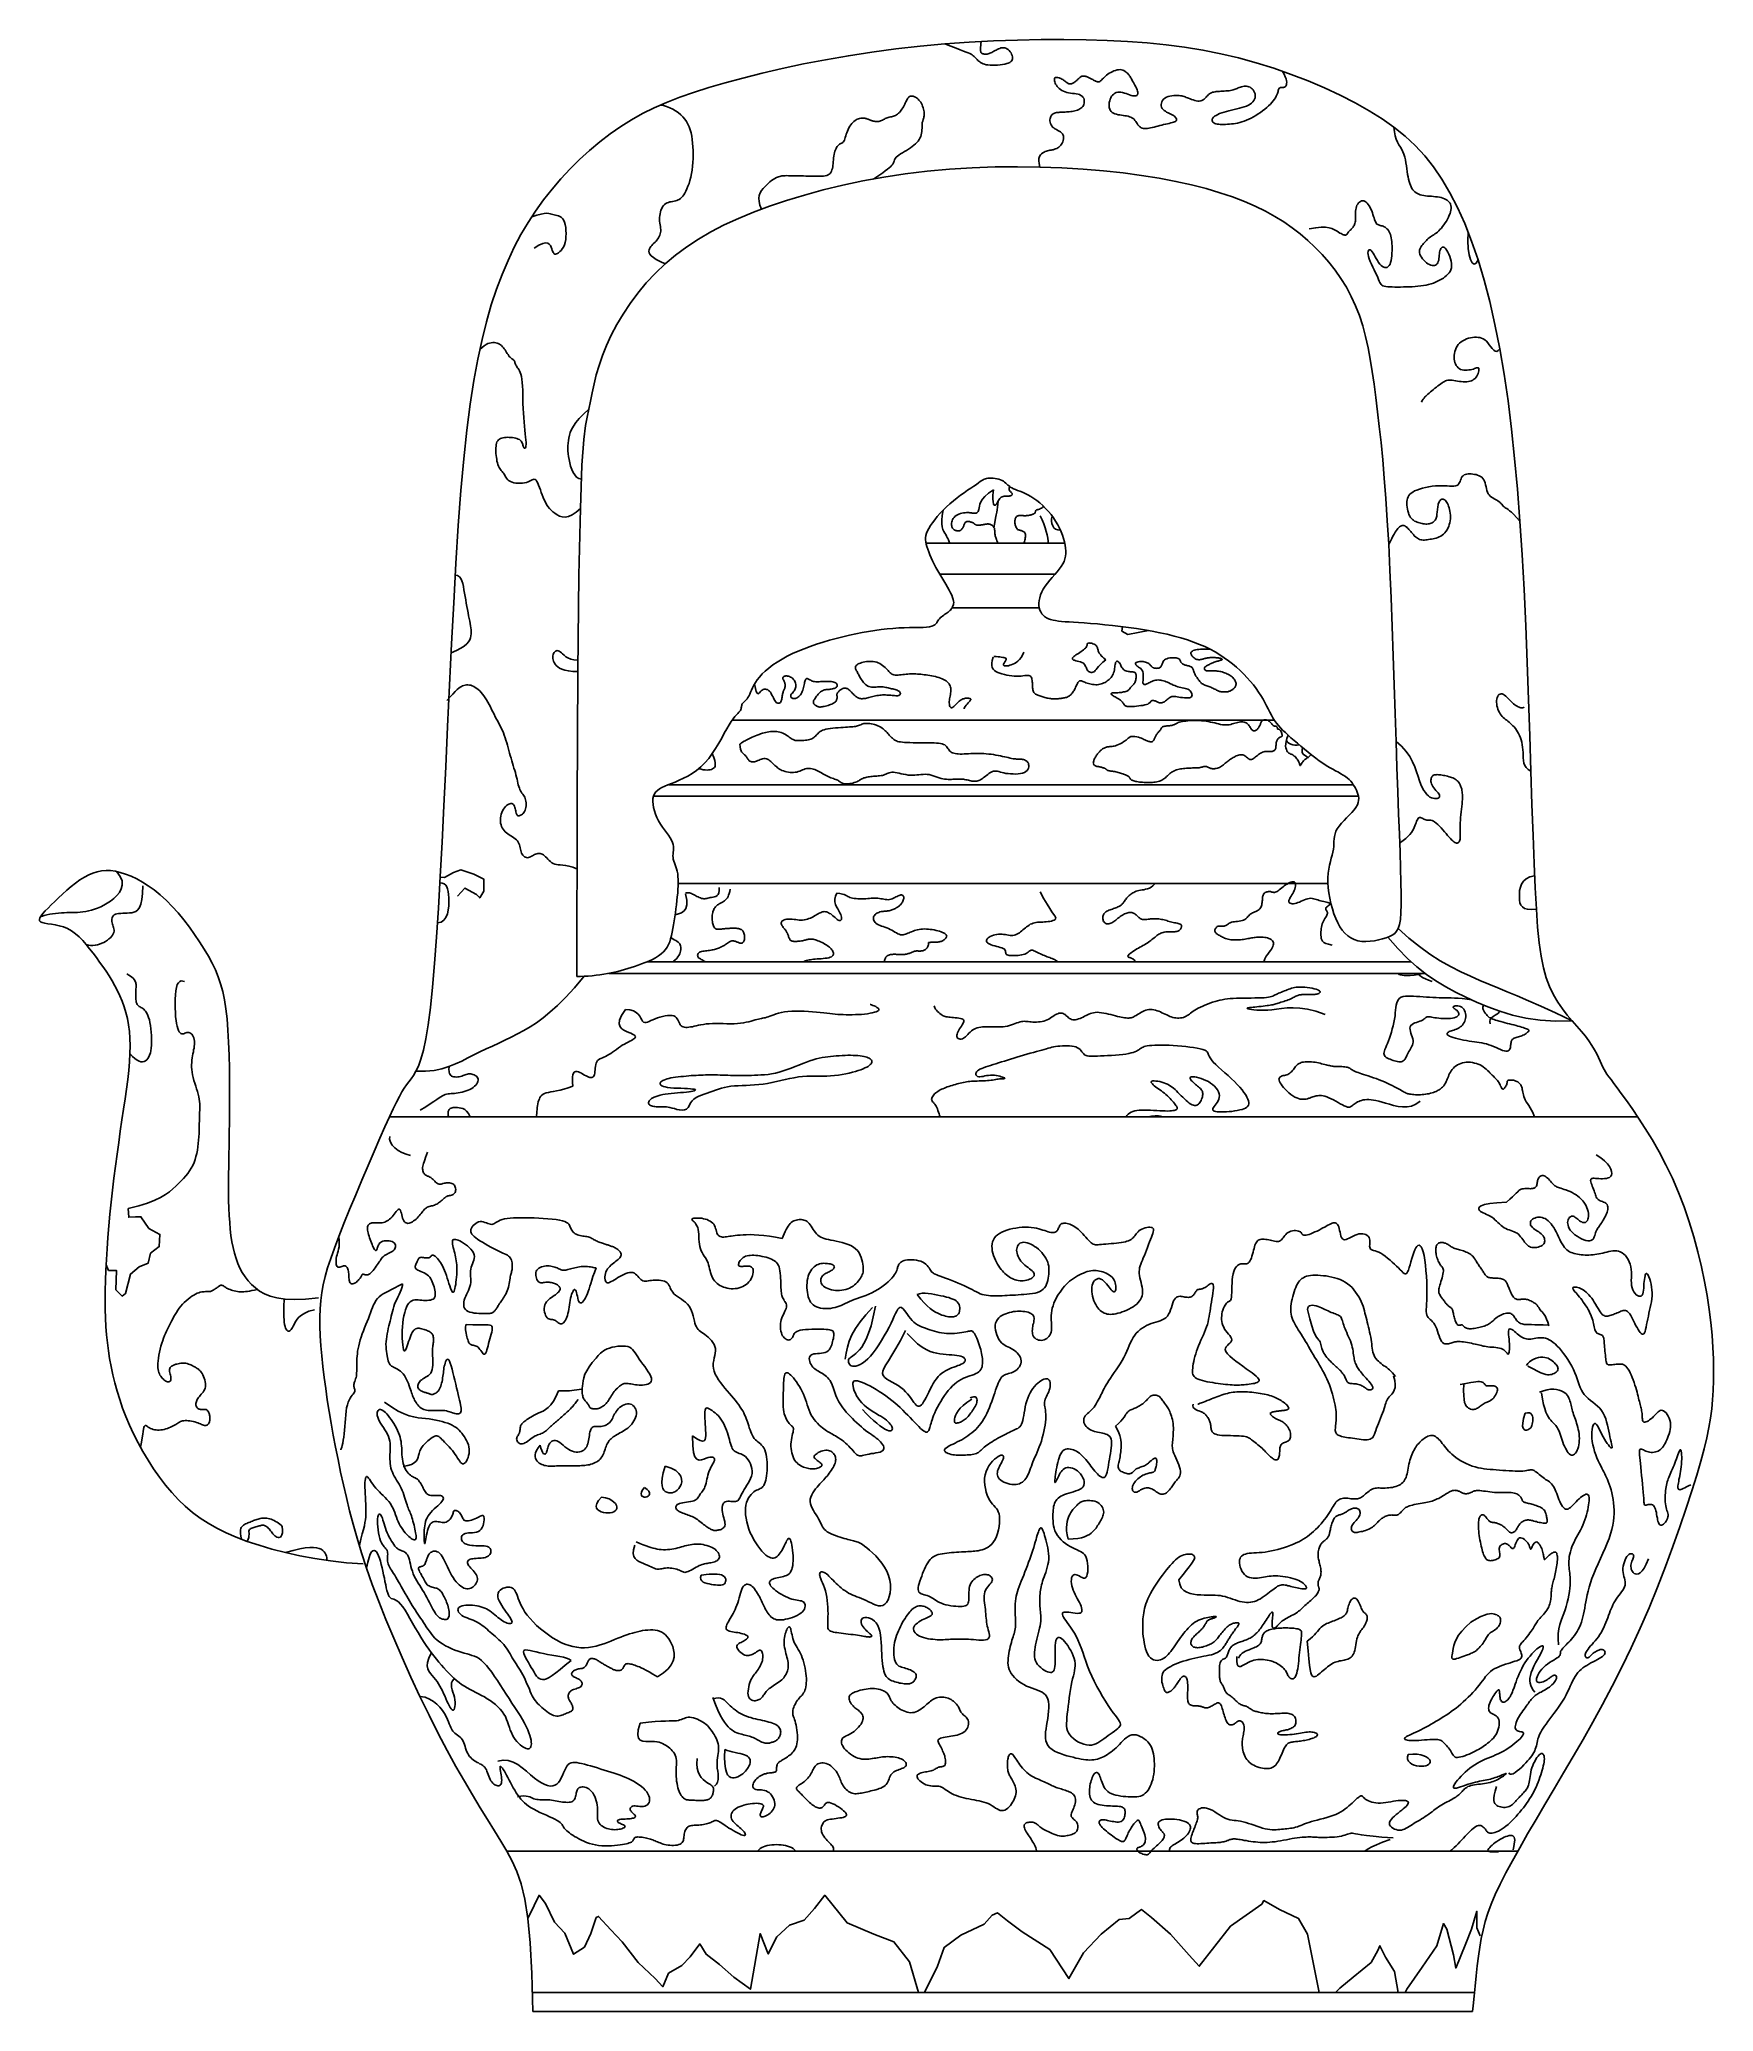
# Model space of a CAD drawing. Extents: x 560 to 725, y 213 to 408.
import ezdxf

# ---------------------------------------------------------------- set-up
doc = ezdxf.new("R2010")
doc.units = 0
doc.header["$LTSCALE"] = 10
doc.header["$MEASUREMENT"] = 0
for name, color, linetype in [('3', 3, 'CONTINUOUS'), ('4', 4, 'CONTINUOUS'), ('7', 7, 'CONTINUOUS')]:
    doc.layers.add(name, color=color, linetype=linetype)

msp = doc.modelspace()

# ---------------------------------------------------------------- linework, layer by layer
at = {"layer": '3'}
for p, q in [((628.17, 340.74), (681.78, 340.74)), ((621.91, 334.38), (689.58, 334.38)), ((622.85, 324.6), (687.08, 324.6)), ((619.78, 316.87), (695.29, 316.87))]:
    msp.add_line(p, q, dxfattribs=at)
for points in [[(649.19, 407.59), (649.81, 407.36), (650.32, 407.16), (650.73, 407.01), (651.06, 406.89), (651.32, 406.79), (651.52, 406.71), (651.67, 406.64), (651.8, 406.57), (651.91, 406.5), (652.01, 406.43), (652.1, 406.35), (652.18, 406.28), (652.26, 406.2), (652.33, 406.12), (652.4, 406.04), (652.48, 405.96), (652.56, 405.89), (652.65, 405.81), (652.74, 405.75), (652.85, 405.68), (652.98, 405.62), (653.12, 405.58), (653.28, 405.54), (653.47, 405.51), (653.69, 405.49), (653.92, 405.48), (654.16, 405.49), (654.41, 405.5), (654.66, 405.52), (654.9, 405.56), (655.12, 405.6), (655.32, 405.65), (655.48, 405.7), (655.62, 405.77), (655.73, 405.84), (655.82, 405.92), (655.87, 406.01), (655.9, 406.11), (655.91, 406.21), (655.9, 406.33), (655.87, 406.45), (655.81, 406.57), (655.75, 406.7), (655.66, 406.82), (655.57, 406.93), (655.47, 407.03), (655.35, 407.12), (655.24, 407.18), (655.12, 407.21), (655, 407.22), (654.87, 407.21), (654.75, 407.19), (654.63, 407.15), (654.51, 407.1), (654.39, 407.05), (654.28, 406.99), (654.17, 406.93), (654.06, 406.87), (653.96, 406.81), (653.86, 406.76), (653.76, 406.71), (653.67, 406.67), (653.58, 406.64), (653.49, 406.61), (653.4, 406.59), (653.32, 406.58), (653.23, 406.57), (653.16, 406.58), (653.08, 406.59), (653.02, 406.6), (652.96, 406.62), (652.9, 406.64), (652.86, 406.67), (652.83, 406.69), (652.8, 406.72), (652.78, 406.76), (652.76, 406.79), (652.75, 406.83), (652.74, 406.87), (652.73, 406.92), (652.73, 406.96), (652.72, 407.02), (652.72, 407.08), (652.73, 407.17), (652.74, 407.28), (652.76, 407.43), (652.78, 407.61), (652.81, 407.83)], [(658.61, 395.42), (658.53, 395.76), (658.49, 396.04), (658.51, 396.28), (658.57, 396.47), (658.65, 396.62), (658.76, 396.74), (658.88, 396.83), (659.01, 396.9), (659.13, 396.95), (659.25, 397), (659.36, 397.03), (659.47, 397.05), (659.59, 397.08), (659.7, 397.1), (659.81, 397.12), (659.92, 397.14), (660.03, 397.18), (660.14, 397.22), (660.26, 397.27), (660.36, 397.33), (660.47, 397.4), (660.57, 397.48), (660.66, 397.57), (660.74, 397.68), (660.81, 397.8), (660.87, 397.93), (660.91, 398.06), (660.94, 398.2), (660.95, 398.33), (660.93, 398.47), (660.9, 398.59), (660.83, 398.7), (660.74, 398.8), (660.63, 398.89), (660.5, 398.97), (660.37, 399.05), (660.23, 399.12), (660.09, 399.2), (659.97, 399.29), (659.86, 399.38), (659.77, 399.49), (659.7, 399.6), (659.65, 399.73), (659.62, 399.85), (659.6, 399.98), (659.6, 400.1), (659.61, 400.22), (659.64, 400.33), (659.67, 400.42), (659.71, 400.5), (659.77, 400.57), (659.83, 400.63), (659.9, 400.68), (659.98, 400.72), (660.06, 400.76), (660.16, 400.78), (660.25, 400.8), (660.36, 400.82), (660.47, 400.83), (660.58, 400.84), (660.7, 400.85), (660.82, 400.85), (660.95, 400.86), (661.09, 400.86), (661.22, 400.87), (661.36, 400.88), (661.51, 400.89), (661.65, 400.9), (661.79, 400.92), (661.93, 400.95), (662.07, 400.98), (662.2, 401.02), (662.33, 401.06), (662.45, 401.12), (662.56, 401.18), (662.66, 401.25), (662.75, 401.32), (662.83, 401.41), (662.9, 401.51), (662.95, 401.62), (662.98, 401.73), (662.99, 401.86), (662.99, 401.98), (662.97, 402.11), (662.93, 402.23), (662.86, 402.34), (662.77, 402.43), (662.66, 402.51), (662.53, 402.58), (662.37, 402.62), (662.2, 402.65), (662.01, 402.68), (661.82, 402.7), (661.63, 402.73), (661.44, 402.76), (661.26, 402.8), (661.09, 402.85), (660.93, 402.92), (660.78, 403), (660.65, 403.09), (660.52, 403.18), (660.41, 403.29), (660.32, 403.4), (660.23, 403.51), (660.16, 403.62), (660.11, 403.73), (660.07, 403.84), (660.04, 403.94), (660.03, 404.03), (660.03, 404.11), (660.05, 404.18), (660.09, 404.23), (660.15, 404.26), (660.22, 404.28), (660.3, 404.28), (660.39, 404.26), (660.49, 404.24), (660.58, 404.21), (660.68, 404.17), (660.77, 404.12), (660.86, 404.07), (660.93, 404.02), (661.01, 403.97), (661.07, 403.92), (661.14, 403.87), (661.2, 403.82), (661.25, 403.78), (661.31, 403.74), (661.36, 403.71), (661.41, 403.68), (661.46, 403.66), (661.51, 403.65), (661.57, 403.64), (661.62, 403.64), (661.67, 403.65), (661.73, 403.66), (661.79, 403.69), (661.86, 403.71), (661.92, 403.75), (661.98, 403.79), (662.05, 403.83), (662.11, 403.88), (662.18, 403.93), (662.24, 403.98), (662.29, 404.03), (662.35, 404.09), (662.4, 404.14), (662.45, 404.19), (662.5, 404.24), (662.55, 404.28), (662.6, 404.32), (662.65, 404.36), (662.69, 404.38), (662.74, 404.4), (662.79, 404.41), (662.84, 404.42), (662.89, 404.42), (662.94, 404.42), (662.99, 404.41), (663.04, 404.4), (663.09, 404.39), (663.15, 404.37), (663.21, 404.36), (663.27, 404.33), (663.33, 404.31), (663.39, 404.28), (663.46, 404.25), (663.53, 404.22), (663.6, 404.18), (663.68, 404.14), (663.75, 404.1), (663.83, 404.06), (663.9, 404.02), (663.97, 403.98), (664.05, 403.95), (664.11, 403.92), (664.18, 403.89), (664.23, 403.87), (664.29, 403.85), (664.35, 403.85), (664.41, 403.85), (664.46, 403.86), (664.52, 403.89), (664.59, 403.93), (664.65, 403.99), (664.73, 404.05), (664.8, 404.13), (664.89, 404.22), (664.98, 404.31), (665.09, 404.4), (665.2, 404.5), (665.33, 404.59), (665.46, 404.69), (665.61, 404.77), (665.76, 404.85), (665.91, 404.92), (666.07, 404.98), (666.23, 405.02), (666.38, 405.04), (666.52, 405.05), (666.66, 405.03), (666.79, 405), (666.91, 404.95), (667.02, 404.88), (667.12, 404.81), (667.21, 404.74), (667.29, 404.66), (667.36, 404.58), (667.42, 404.5), (667.47, 404.43), (667.52, 404.36), (667.56, 404.28), (667.61, 404.2), (667.66, 404.11), (667.71, 404.01), (667.77, 403.9), (667.84, 403.78), (667.91, 403.64), (667.99, 403.5), (668.07, 403.35), (668.14, 403.21), (668.2, 403.07), (668.25, 402.93), (668.27, 402.81), (668.28, 402.71), (668.27, 402.62), (668.23, 402.55), (668.18, 402.5), (668.1, 402.46), (668.01, 402.45), (667.9, 402.45), (667.77, 402.47), (667.63, 402.51), (667.47, 402.56), (667.3, 402.62), (667.13, 402.68), (666.96, 402.74), (666.78, 402.78), (666.61, 402.82), (666.45, 402.83), (666.29, 402.82), (666.15, 402.78), (666.02, 402.72), (665.9, 402.64), (665.79, 402.54), (665.69, 402.42), (665.61, 402.28), (665.55, 402.14), (665.5, 401.98), (665.46, 401.81), (665.44, 401.64), (665.44, 401.47), (665.46, 401.31), (665.5, 401.16), (665.56, 401.03), (665.64, 400.91), (665.75, 400.81), (665.87, 400.74), (666.01, 400.68), (666.17, 400.64), (666.33, 400.6), (666.5, 400.58), (666.67, 400.55), (666.84, 400.53), (667, 400.5), (667.16, 400.48), (667.31, 400.44), (667.45, 400.4), (667.58, 400.35), (667.7, 400.29), (667.81, 400.22), (667.91, 400.14), (668, 400.04), (668.08, 399.94), (668.15, 399.83), (668.22, 399.72), (668.29, 399.61), (668.37, 399.51), (668.44, 399.42), (668.53, 399.35), (668.62, 399.29), (668.72, 399.26), (668.84, 399.23), (668.96, 399.22), (669.09, 399.23), (669.24, 399.24), (669.39, 399.27), (669.55, 399.3), (669.72, 399.34), (669.9, 399.38), (670.08, 399.43), (670.27, 399.48), (670.45, 399.53), (670.64, 399.57), (670.83, 399.62), (671.02, 399.66), (671.2, 399.7), (671.37, 399.74), (671.53, 399.78), (671.68, 399.81), (671.81, 399.85), (671.92, 399.89), (672.01, 399.94), (672.07, 399.99), (672.11, 400.06), (672.11, 400.13), (672.09, 400.2), (672.05, 400.28), (671.98, 400.36), (671.9, 400.44), (671.8, 400.52), (671.68, 400.59), (671.55, 400.66), (671.41, 400.73), (671.27, 400.79), (671.13, 400.86), (671, 400.93), (670.87, 401.01), (670.77, 401.1), (670.69, 401.21), (670.63, 401.33), (670.6, 401.46), (670.59, 401.6), (670.61, 401.74), (670.66, 401.88), (670.73, 402.01), (670.83, 402.13), (670.95, 402.23), (671.1, 402.32), (671.27, 402.38), (671.45, 402.43), (671.64, 402.46), (671.83, 402.48), (672.02, 402.49), (672.19, 402.49), (672.36, 402.48), (672.5, 402.47), (672.63, 402.45), (672.74, 402.42), (672.85, 402.39), (672.96, 402.35), (673.07, 402.31), (673.18, 402.27), (673.3, 402.22), (673.44, 402.16), (673.59, 402.1), (673.74, 402.05), (673.9, 402.01), (674.06, 401.97), (674.22, 401.95), (674.36, 401.95), (674.5, 401.96), (674.62, 402), (674.73, 402.07), (674.83, 402.14), (674.93, 402.23), (675.02, 402.32), (675.1, 402.42), (675.19, 402.51), (675.27, 402.59), (675.36, 402.66), (675.46, 402.72), (675.56, 402.77), (675.67, 402.81), (675.79, 402.84), (675.91, 402.86), (676.04, 402.88), (676.19, 402.89), (676.34, 402.9), (676.5, 402.91), (676.66, 402.92), (676.83, 402.93), (676.99, 402.94), (677.15, 402.95), (677.31, 402.97), (677.45, 402.99), (677.58, 403.01), (677.7, 403.04), (677.81, 403.08), (677.91, 403.12), (678.01, 403.16), (678.11, 403.2), (678.21, 403.24), (678.31, 403.29), (678.42, 403.33), (678.54, 403.36), (678.66, 403.39), (678.78, 403.41), (678.9, 403.42), (679.02, 403.42), (679.14, 403.4), (679.26, 403.36), (679.38, 403.31), (679.49, 403.23), (679.59, 403.14), (679.68, 403.04), (679.76, 402.92), (679.82, 402.8), (679.87, 402.66), (679.89, 402.53), (679.89, 402.39), (679.87, 402.26), (679.82, 402.12), (679.75, 401.99), (679.65, 401.87), (679.53, 401.75), (679.38, 401.64), (679.21, 401.54), (679.02, 401.45), (678.8, 401.37), (678.57, 401.3), (678.32, 401.23), (678.07, 401.17), (677.81, 401.11), (677.55, 401.05), (677.29, 400.99), (677.04, 400.92), (676.8, 400.85), (676.57, 400.77), (676.37, 400.7), (676.18, 400.61), (676.01, 400.53), (675.87, 400.44), (675.76, 400.36), (675.68, 400.27), (675.63, 400.18), (675.62, 400.09), (675.62, 400.01), (675.66, 399.93), (675.71, 399.86), (675.79, 399.8), (675.89, 399.74), (676, 399.7), (676.13, 399.67), (676.28, 399.65), (676.43, 399.64), (676.6, 399.63), (676.78, 399.63), (676.96, 399.64), (677.15, 399.65), (677.34, 399.66), (677.53, 399.68), (677.73, 399.7), (677.93, 399.73), (678.14, 399.77), (678.35, 399.83), (678.57, 399.89), (678.79, 399.96), (679.01, 400.05), (679.25, 400.16), (679.48, 400.27), (679.71, 400.4), (679.95, 400.53), (680.17, 400.68), (680.4, 400.83), (680.62, 400.99), (680.82, 401.15), (681.02, 401.31), (681.21, 401.48), (681.38, 401.64), (681.53, 401.81), (681.67, 401.97), (681.79, 402.13), (681.89, 402.28), (681.97, 402.42), (682.03, 402.56), (682.08, 402.68), (682.11, 402.8), (682.14, 402.9), (682.16, 403), (682.18, 403.08), (682.21, 403.14), (682.24, 403.2), (682.28, 403.24), (682.32, 403.26), (682.37, 403.28), (682.42, 403.29), (682.48, 403.3), (682.53, 403.3), (682.59, 403.3), (682.64, 403.3), (682.69, 403.3), (682.74, 403.31), (682.78, 403.33), (682.83, 403.35), (682.87, 403.38), (682.91, 403.43), (682.94, 403.49), (682.97, 403.57), (682.99, 403.67), (683, 403.8), (682.98, 403.95), (682.94, 404.13), (682.86, 404.34), (682.74, 404.59), (682.59, 404.88)], [(621.57, 385.86), (621.08, 386.08), (620.69, 386.28), (620.4, 386.47), (620.19, 386.65), (620.06, 386.81), (619.98, 386.96), (619.96, 387.1), (619.97, 387.23), (620.01, 387.35), (620.07, 387.47), (620.15, 387.58), (620.24, 387.68), (620.34, 387.79), (620.45, 387.89), (620.56, 387.99), (620.66, 388.1), (620.75, 388.2), (620.84, 388.32), (620.92, 388.43), (620.98, 388.55), (621.04, 388.68), (621.08, 388.81), (621.11, 388.95), (621.12, 389.09), (621.12, 389.24), (621.11, 389.39), (621.09, 389.55), (621.07, 389.72), (621.04, 389.89), (621.02, 390.07), (621.01, 390.25), (621.01, 390.43), (621.03, 390.62), (621.06, 390.81), (621.1, 390.99), (621.15, 391.17), (621.22, 391.33), (621.31, 391.48), (621.4, 391.62), (621.51, 391.73), (621.63, 391.81), (621.76, 391.88), (621.89, 391.93), (622.03, 391.97), (622.17, 392), (622.31, 392.03), (622.45, 392.05), (622.59, 392.08), (622.72, 392.12), (622.84, 392.17), (622.96, 392.23), (623.08, 392.31), (623.19, 392.41), (623.3, 392.53), (623.41, 392.67), (623.51, 392.84), (623.62, 393.04), (623.72, 393.27), (623.82, 393.53), (623.92, 393.81), (624.01, 394.11), (624.09, 394.43), (624.16, 394.77), (624.22, 395.13), (624.27, 395.5), (624.3, 395.88), (624.32, 396.27), (624.33, 396.66), (624.32, 397.05), (624.31, 397.43), (624.28, 397.8), (624.24, 398.15), (624.19, 398.49), (624.12, 398.81), (624.04, 399.11), (623.94, 399.39), (623.82, 399.66), (623.68, 399.91), (623.51, 400.15), (623.32, 400.38), (623.1, 400.59), (622.85, 400.8), (622.59, 400.98), (622.31, 401.15), (622.01, 401.29), (621.71, 401.41), (621.41, 401.49), (621.1, 401.55)], [(631.09, 391.26), (630.93, 391.67), (630.84, 392.03), (630.82, 392.34), (630.87, 392.62), (630.96, 392.87), (631.08, 393.09), (631.24, 393.29), (631.4, 393.47), (631.57, 393.64), (631.73, 393.8), (631.9, 393.95), (632.07, 394.08), (632.24, 394.2), (632.41, 394.3), (632.58, 394.38), (632.75, 394.45), (632.91, 394.5), (633.08, 394.54), (633.24, 394.56), (633.41, 394.57), (633.59, 394.58), (633.76, 394.57), (633.95, 394.57), (634.15, 394.56), (634.35, 394.55), (634.56, 394.55), (634.78, 394.55), (635.01, 394.54), (635.24, 394.54), (635.47, 394.53), (635.7, 394.53), (635.94, 394.52), (636.17, 394.52), (636.39, 394.51), (636.61, 394.51), (636.83, 394.51), (637.03, 394.51), (637.21, 394.53), (637.38, 394.56), (637.53, 394.6), (637.66, 394.65), (637.77, 394.72), (637.86, 394.8), (637.94, 394.9), (638, 395.01), (638.05, 395.14), (638.09, 395.27), (638.12, 395.43), (638.14, 395.59), (638.16, 395.77), (638.17, 395.95), (638.19, 396.14), (638.21, 396.32), (638.23, 396.5), (638.26, 396.68), (638.29, 396.84), (638.34, 397), (638.39, 397.14), (638.45, 397.26), (638.51, 397.37), (638.58, 397.47), (638.65, 397.55), (638.72, 397.62), (638.79, 397.68), (638.85, 397.72), (638.92, 397.75), (638.97, 397.77), (639.03, 397.8), (639.08, 397.83), (639.14, 397.87), (639.18, 397.92), (639.23, 397.99), (639.28, 398.09), (639.32, 398.21), (639.37, 398.35), (639.42, 398.5), (639.47, 398.66), (639.53, 398.82), (639.59, 398.98), (639.66, 399.15), (639.73, 399.3), (639.82, 399.45), (639.91, 399.59), (640.01, 399.72), (640.11, 399.83), (640.22, 399.94), (640.33, 400.03), (640.44, 400.1), (640.55, 400.16), (640.66, 400.2), (640.78, 400.23), (640.89, 400.25), (641, 400.26), (641.1, 400.26), (641.2, 400.25), (641.29, 400.24), (641.37, 400.23), (641.45, 400.21), (641.51, 400.19), (641.58, 400.17), (641.63, 400.15), (641.69, 400.13), (641.74, 400.1), (641.78, 400.08), (641.83, 400.06), (641.87, 400.05), (641.92, 400.03), (641.97, 400.02), (642.01, 400), (642.06, 399.99), (642.12, 399.97), (642.17, 399.96), (642.24, 399.95), (642.3, 399.94), (642.37, 399.93), (642.45, 399.92), (642.53, 399.92), (642.61, 399.93), (642.69, 399.94), (642.78, 399.96), (642.86, 399.99), (642.95, 400.03), (643.04, 400.07), (643.14, 400.12), (643.23, 400.17), (643.32, 400.22), (643.42, 400.26), (643.52, 400.3), (643.62, 400.33), (643.72, 400.35), (643.83, 400.37), (643.93, 400.39), (644.03, 400.41), (644.13, 400.44), (644.24, 400.48), (644.34, 400.53), (644.43, 400.59), (644.53, 400.66), (644.63, 400.74), (644.72, 400.83), (644.81, 400.93), (644.89, 401.04), (644.97, 401.15), (645.05, 401.27), (645.12, 401.39), (645.18, 401.51), (645.24, 401.63), (645.3, 401.75), (645.36, 401.87), (645.41, 401.97), (645.46, 402.07), (645.51, 402.16), (645.55, 402.23), (645.6, 402.29), (645.64, 402.34), (645.69, 402.38), (645.74, 402.41), (645.79, 402.42), (645.85, 402.44), (645.91, 402.44), (645.98, 402.44), (646.06, 402.42), (646.14, 402.4), (646.22, 402.37), (646.31, 402.33), (646.39, 402.28), (646.48, 402.22), (646.57, 402.14), (646.65, 402.04), (646.74, 401.94), (646.82, 401.82), (646.89, 401.7), (646.95, 401.56), (647.01, 401.43), (647.06, 401.29), (647.1, 401.15), (647.13, 401.01), (647.15, 400.87), (647.15, 400.74), (647.15, 400.62), (647.15, 400.5), (647.14, 400.39), (647.12, 400.29), (647.1, 400.21), (647.08, 400.13), (647.06, 400.07), (647.04, 400.01), (647.02, 399.95), (647, 399.89), (646.98, 399.82), (646.97, 399.74), (646.96, 399.64), (646.95, 399.53), (646.95, 399.39), (646.95, 399.25), (646.94, 399.09), (646.93, 398.93), (646.9, 398.76), (646.87, 398.6), (646.82, 398.44), (646.75, 398.28), (646.66, 398.13), (646.56, 397.99), (646.44, 397.85), (646.3, 397.71), (646.15, 397.58), (645.99, 397.45), (645.81, 397.32), (645.62, 397.2), (645.42, 397.07), (645.22, 396.95), (645.02, 396.83), (644.84, 396.72), (644.67, 396.61), (644.52, 396.5), (644.41, 396.4), (644.32, 396.3), (644.27, 396.21), (644.23, 396.12), (644.19, 396.02), (644.16, 395.93), (644.12, 395.83), (644.07, 395.72), (643.98, 395.6), (643.86, 395.48), (643.71, 395.34), (643.53, 395.2), (643.31, 395.04), (643.07, 394.86), (642.79, 394.67), (642.48, 394.46), (642.15, 394.24)], [(685.2, 389.32), (685.86, 389.43), (686.4, 389.47), (686.84, 389.47), (687.18, 389.43), (687.45, 389.36), (687.67, 389.26), (687.84, 389.16), (687.99, 389.07), (688.13, 388.98), (688.26, 388.9), (688.38, 388.84), (688.49, 388.78), (688.58, 388.74), (688.67, 388.72), (688.75, 388.7), (688.81, 388.7), (688.87, 388.72), (688.91, 388.74), (688.95, 388.77), (688.98, 388.81), (689.01, 388.86), (689.04, 388.91), (689.07, 388.96), (689.11, 389.02), (689.16, 389.07), (689.21, 389.12), (689.26, 389.18), (689.32, 389.23), (689.38, 389.29), (689.44, 389.35), (689.5, 389.42), (689.55, 389.49), (689.6, 389.57), (689.65, 389.66), (689.69, 389.75), (689.73, 389.86), (689.76, 389.97), (689.78, 390.08), (689.8, 390.21), (689.81, 390.34), (689.81, 390.48), (689.81, 390.63), (689.8, 390.77), (689.8, 390.92), (689.81, 391.07), (689.82, 391.22), (689.85, 391.37), (689.88, 391.51), (689.94, 391.64), (690.01, 391.76), (690.1, 391.87), (690.19, 391.96), (690.29, 392.02), (690.4, 392.07), (690.51, 392.09), (690.63, 392.07), (690.74, 392.03), (690.85, 391.95), (690.95, 391.85), (691.05, 391.72), (691.15, 391.58), (691.24, 391.42), (691.32, 391.26), (691.4, 391.08), (691.46, 390.9), (691.52, 390.73), (691.58, 390.55), (691.63, 390.39), (691.68, 390.23), (691.74, 390.09), (691.79, 389.97), (691.85, 389.87), (691.92, 389.79), (692, 389.74), (692.08, 389.7), (692.16, 389.67), (692.25, 389.64), (692.34, 389.62), (692.44, 389.6), (692.53, 389.57), (692.63, 389.53), (692.72, 389.47), (692.81, 389.41), (692.9, 389.33), (692.98, 389.24), (693.06, 389.14), (693.13, 389.02), (693.19, 388.89), (693.25, 388.75), (693.3, 388.59), (693.33, 388.43), (693.36, 388.24), (693.39, 388.05), (693.4, 387.84), (693.41, 387.63), (693.42, 387.4), (693.41, 387.16), (693.4, 386.91), (693.38, 386.66), (693.36, 386.43), (693.32, 386.2), (693.27, 386), (693.21, 385.82), (693.13, 385.68), (693.04, 385.58), (692.94, 385.51), (692.83, 385.48), (692.71, 385.49), (692.58, 385.53), (692.46, 385.6), (692.33, 385.7), (692.2, 385.84), (692.08, 386), (691.96, 386.18), (691.85, 386.37), (691.74, 386.56), (691.64, 386.74), (691.54, 386.91), (691.44, 387.05), (691.35, 387.16), (691.26, 387.23), (691.19, 387.25), (691.12, 387.24), (691.07, 387.18), (691.04, 387.09), (691.02, 386.96), (691.04, 386.79), (691.08, 386.59), (691.16, 386.36), (691.26, 386.1), (691.37, 385.82), (691.5, 385.54), (691.64, 385.26), (691.77, 384.98), (691.89, 384.73), (692, 384.5), (692.08, 384.3), (692.15, 384.14), (692.21, 384.01), (692.26, 383.9), (692.33, 383.81), (692.4, 383.74), (692.5, 383.69), (692.63, 383.65), (692.79, 383.62), (692.98, 383.59), (693.19, 383.58), (693.43, 383.57), (693.69, 383.56), (693.96, 383.56), (694.25, 383.56), (694.53, 383.57), (694.82, 383.58), (695.11, 383.59), (695.4, 383.6), (695.69, 383.62), (695.97, 383.64), (696.25, 383.67), (696.51, 383.71), (696.77, 383.76), (697.02, 383.82), (697.26, 383.88), (697.49, 383.96), (697.71, 384.05), (697.91, 384.14), (698.11, 384.24), (698.3, 384.34), (698.48, 384.45), (698.64, 384.57), (698.79, 384.69), (698.93, 384.82), (699.05, 384.96), (699.15, 385.11), (699.22, 385.28), (699.27, 385.46), (699.29, 385.66), (699.29, 385.89), (699.25, 386.12), (699.19, 386.36), (699.12, 386.59), (699.03, 386.82), (698.93, 387.02), (698.83, 387.19), (698.73, 387.33), (698.63, 387.43), (698.54, 387.49), (698.45, 387.5), (698.37, 387.49), (698.3, 387.44), (698.24, 387.36), (698.19, 387.26), (698.14, 387.14), (698.11, 387.01), (698.09, 386.86), (698.07, 386.7), (698.06, 386.54), (698.04, 386.38), (698.02, 386.23), (697.98, 386.09), (697.94, 385.96), (697.88, 385.86), (697.8, 385.78), (697.71, 385.73), (697.61, 385.69), (697.5, 385.68), (697.37, 385.7), (697.24, 385.73), (697.1, 385.79), (696.96, 385.87), (696.81, 385.97), (696.67, 386.09), (696.54, 386.22), (696.41, 386.36), (696.31, 386.51), (696.22, 386.65), (696.16, 386.8), (696.12, 386.94), (696.12, 387.07), (696.13, 387.2), (696.17, 387.32), (696.22, 387.44), (696.29, 387.56), (696.36, 387.67), (696.44, 387.77), (696.53, 387.88), (696.61, 387.98), (696.7, 388.08), (696.8, 388.17), (696.89, 388.26), (696.99, 388.35), (697.09, 388.44), (697.2, 388.51), (697.31, 388.59), (697.42, 388.66), (697.53, 388.74), (697.65, 388.82), (697.77, 388.9), (697.89, 389), (698.02, 389.11), (698.14, 389.24), (698.28, 389.38), (698.41, 389.54), (698.54, 389.72), (698.66, 389.9), (698.78, 390.09), (698.89, 390.28), (698.99, 390.47), (699.07, 390.66), (699.14, 390.84), (699.19, 391.01), (699.23, 391.17), (699.25, 391.33), (699.25, 391.47), (699.23, 391.61), (699.19, 391.74), (699.14, 391.85), (699.06, 391.96), (698.97, 392.06), (698.86, 392.14), (698.74, 392.22), (698.59, 392.29), (698.44, 392.35), (698.27, 392.4), (698.1, 392.44), (697.91, 392.47), (697.71, 392.49), (697.51, 392.51), (697.31, 392.53), (697.11, 392.54), (696.91, 392.56), (696.72, 392.58), (696.54, 392.61), (696.36, 392.64), (696.2, 392.68), (696.06, 392.74), (695.92, 392.8), (695.79, 392.87), (695.67, 392.96), (695.56, 393.06), (695.46, 393.18), (695.37, 393.31), (695.29, 393.46), (695.22, 393.62), (695.15, 393.8), (695.09, 394), (695.04, 394.22), (694.99, 394.45), (694.94, 394.7), (694.9, 394.97), (694.87, 395.25), (694.83, 395.54), (694.78, 395.83), (694.73, 396.12), (694.66, 396.41), (694.58, 396.68), (694.48, 396.93), (694.36, 397.17), (694.23, 397.4), (694.09, 397.63), (693.96, 397.88), (693.83, 398.17), (693.72, 398.5), (693.64, 398.9), (693.6, 399.36)], [(608.62, 387.42), (609.09, 387.71), (609.46, 387.87), (609.74, 387.92), (609.96, 387.89), (610.11, 387.79), (610.22, 387.66), (610.3, 387.5), (610.36, 387.34), (610.41, 387.19), (610.46, 387.07), (610.5, 386.98), (610.55, 386.9), (610.6, 386.85), (610.67, 386.82), (610.74, 386.82), (610.82, 386.84), (610.92, 386.89), (611.03, 386.96), (611.15, 387.06), (611.27, 387.18), (611.39, 387.33), (611.5, 387.52), (611.6, 387.73), (611.67, 387.97), (611.73, 388.25), (611.76, 388.54), (611.77, 388.85), (611.76, 389.15), (611.73, 389.45), (611.68, 389.73), (611.6, 389.98), (611.51, 390.19), (611.41, 390.35), (611.28, 390.47), (611.15, 390.55), (611.01, 390.61), (610.86, 390.65), (610.72, 390.68), (610.58, 390.71), (610.45, 390.74), (610.33, 390.77), (610.2, 390.81), (610.05, 390.84), (609.86, 390.85), (609.62, 390.83), (609.3, 390.78), (608.89, 390.67), (608.38, 390.5)], [(701.91, 386.24), (701.72, 385.92), (701.53, 385.83), (701.34, 385.96), (701.17, 386.27), (701.04, 386.74), (700.94, 387.37), (700.9, 388.12), (700.93, 388.97)], [(704.05, 377.47), (703.9, 377.28), (703.75, 377.2), (703.61, 377.23), (703.46, 377.32), (703.31, 377.48), (703.17, 377.66), (703.02, 377.86), (702.87, 378.04), (702.73, 378.2), (702.57, 378.33), (702.42, 378.43), (702.26, 378.51), (702.1, 378.56), (701.93, 378.59), (701.75, 378.61), (701.57, 378.6), (701.37, 378.58), (701.17, 378.55), (700.98, 378.5), (700.78, 378.44), (700.59, 378.36), (700.4, 378.26), (700.24, 378.15), (700.08, 378.02), (699.95, 377.88), (699.84, 377.72), (699.75, 377.55), (699.67, 377.37), (699.62, 377.19), (699.58, 377.01), (699.56, 376.82), (699.55, 376.63), (699.56, 376.45), (699.58, 376.28), (699.62, 376.12), (699.67, 375.96), (699.74, 375.82), (699.83, 375.7), (699.93, 375.59), (700.05, 375.5), (700.19, 375.43), (700.34, 375.39), (700.5, 375.36), (700.67, 375.35), (700.84, 375.35), (701.01, 375.37), (701.17, 375.39), (701.31, 375.42), (701.45, 375.46), (701.57, 375.5), (701.67, 375.54), (701.76, 375.57), (701.84, 375.58), (701.9, 375.59), (701.94, 375.57), (701.98, 375.53), (701.99, 375.47), (701.99, 375.38), (701.98, 375.27), (701.95, 375.15), (701.91, 375.02), (701.86, 374.89), (701.79, 374.77), (701.71, 374.65), (701.61, 374.54), (701.5, 374.45), (701.38, 374.37), (701.25, 374.31), (701.11, 374.26), (700.96, 374.22), (700.79, 374.2), (700.62, 374.19), (700.44, 374.2), (700.25, 374.22), (700.06, 374.24), (699.87, 374.27), (699.69, 374.31), (699.51, 374.33), (699.34, 374.35), (699.19, 374.37), (699.05, 374.37), (698.92, 374.35), (698.8, 374.33), (698.69, 374.29), (698.58, 374.23), (698.47, 374.17), (698.35, 374.09), (698.22, 374), (698.09, 373.9), (697.94, 373.8), (697.8, 373.68), (697.64, 373.56), (697.49, 373.44), (697.34, 373.32), (697.2, 373.2), (697.07, 373.09), (696.96, 372.99), (696.85, 372.89), (696.75, 372.79), (696.66, 372.7), (696.57, 372.59), (696.49, 372.47), (696.4, 372.34), (696.32, 372.19)], [(613.18, 361.69), (612.76, 361.3), (612.37, 361.04), (612.01, 360.89), (611.69, 360.83), (611.39, 360.85), (611.12, 360.93), (610.88, 361.05), (610.66, 361.2), (610.46, 361.35), (610.28, 361.52), (610.12, 361.69), (609.98, 361.88), (609.85, 362.08), (609.73, 362.29), (609.62, 362.52), (609.51, 362.75), (609.42, 363.01), (609.32, 363.26), (609.23, 363.52), (609.15, 363.76), (609.06, 363.99), (608.98, 364.19), (608.89, 364.35), (608.81, 364.47), (608.72, 364.54), (608.63, 364.56), (608.53, 364.55), (608.42, 364.51), (608.3, 364.45), (608.17, 364.39), (608.02, 364.32), (607.85, 364.26), (607.66, 364.21), (607.45, 364.18), (607.24, 364.17), (607.03, 364.17), (606.82, 364.19), (606.61, 364.22), (606.43, 364.27), (606.27, 364.33), (606.14, 364.4), (606.03, 364.49), (605.95, 364.58), (605.87, 364.67), (605.81, 364.78), (605.76, 364.88), (605.71, 364.98), (605.65, 365.07), (605.59, 365.16), (605.52, 365.25), (605.44, 365.34), (605.37, 365.42), (605.29, 365.52), (605.22, 365.62), (605.15, 365.74), (605.08, 365.87), (605.03, 366.02), (604.98, 366.18), (604.94, 366.36), (604.91, 366.54), (604.88, 366.73), (604.86, 366.92), (604.84, 367.12), (604.84, 367.3), (604.83, 367.49), (604.83, 367.66), (604.85, 367.83), (604.87, 367.98), (604.9, 368.12), (604.94, 368.25), (605.01, 368.36), (605.08, 368.45), (605.18, 368.53), (605.29, 368.59), (605.41, 368.64), (605.55, 368.67), (605.7, 368.69), (605.85, 368.7), (606.01, 368.71), (606.16, 368.7), (606.32, 368.69), (606.48, 368.68), (606.63, 368.66), (606.78, 368.63), (606.91, 368.59), (607.04, 368.54), (607.15, 368.48), (607.25, 368.4), (607.32, 368.32), (607.39, 368.22), (607.44, 368.12), (607.48, 368.02), (607.51, 367.92), (607.54, 367.83), (607.57, 367.76), (607.6, 367.69), (607.64, 367.65), (607.67, 367.63), (607.71, 367.64), (607.75, 367.68), (607.78, 367.75), (607.8, 367.86), (607.81, 368.01), (607.81, 368.21), (607.8, 368.45), (607.77, 368.74), (607.74, 369.06), (607.7, 369.42), (607.66, 369.81), (607.62, 370.22), (607.58, 370.66), (607.55, 371.11), (607.52, 371.57), (607.51, 372.04), (607.5, 372.5), (607.49, 372.95), (607.48, 373.38), (607.46, 373.78), (607.44, 374.14), (607.41, 374.46), (607.36, 374.72), (607.3, 374.94), (607.24, 375.13), (607.17, 375.27), (607.1, 375.4), (607.03, 375.5), (606.97, 375.59), (606.91, 375.68), (606.86, 375.77), (606.82, 375.85), (606.78, 375.94), (606.75, 376.02), (606.72, 376.1), (606.69, 376.17), (606.66, 376.24), (606.63, 376.3), (606.58, 376.35), (606.53, 376.39), (606.48, 376.43), (606.42, 376.47), (606.36, 376.51), (606.3, 376.56), (606.23, 376.62), (606.16, 376.69), (606.1, 376.78), (606.03, 376.88), (605.96, 376.99), (605.89, 377.1), (605.82, 377.23), (605.74, 377.35), (605.66, 377.46), (605.58, 377.57), (605.49, 377.67), (605.4, 377.77), (605.3, 377.85), (605.19, 377.91), (605.07, 377.97), (604.95, 378.02), (604.82, 378.05), (604.68, 378.07), (604.54, 378.08), (604.38, 378.06), (604.21, 378.03), (604.04, 377.97), (603.86, 377.89), (603.66, 377.76), (603.46, 377.6), (603.25, 377.4)], [(614.01, 371.48), (613.48, 371), (613.06, 370.57), (612.73, 370.18), (612.49, 369.82), (612.31, 369.49), (612.18, 369.19), (612.1, 368.91), (612.04, 368.64), (612, 368.38), (611.97, 368.13), (611.95, 367.88), (611.94, 367.62), (611.95, 367.36), (611.98, 367.09), (612.01, 366.81), (612.07, 366.51), (612.13, 366.19), (612.22, 365.86), (612.33, 365.54), (612.46, 365.24), (612.62, 364.99), (612.8, 364.78), (613.03, 364.64), (613.28, 364.59)], [(706.04, 360.41), (705.71, 360.79), (705.43, 361.09), (705.2, 361.31), (705.02, 361.46), (704.87, 361.58), (704.75, 361.66), (704.65, 361.72), (704.56, 361.78), (704.48, 361.84), (704.4, 361.92), (704.33, 362), (704.25, 362.09), (704.17, 362.18), (704.08, 362.26), (703.99, 362.35), (703.88, 362.43), (703.76, 362.5), (703.64, 362.57), (703.51, 362.64), (703.37, 362.72), (703.24, 362.8), (703.12, 362.9), (703.01, 363.01), (702.92, 363.14), (702.85, 363.29), (702.79, 363.46), (702.74, 363.64), (702.7, 363.83), (702.66, 364.02), (702.61, 364.2), (702.55, 364.37), (702.48, 364.52), (702.39, 364.65), (702.28, 364.76), (702.15, 364.85), (702.01, 364.92), (701.87, 364.98), (701.71, 365.02), (701.55, 365.05), (701.39, 365.08), (701.23, 365.09), (701.08, 365.09), (700.93, 365.09), (700.79, 365.07), (700.66, 365.04), (700.54, 364.99), (700.44, 364.92), (700.35, 364.84), (700.28, 364.74), (700.23, 364.62), (700.18, 364.49), (700.13, 364.36), (700.08, 364.24), (700.01, 364.13), (699.93, 364.03), (699.82, 363.96), (699.68, 363.91), (699.51, 363.89), (699.31, 363.89), (699.09, 363.89), (698.85, 363.91), (698.59, 363.92), (698.3, 363.93), (698, 363.93), (697.69, 363.91), (697.37, 363.87), (697.04, 363.82), (696.73, 363.75), (696.42, 363.68), (696.13, 363.6), (695.87, 363.5), (695.64, 363.41), (695.45, 363.3), (695.29, 363.2), (695.16, 363.08), (695.06, 362.96), (694.99, 362.83), (694.93, 362.68), (694.9, 362.53), (694.88, 362.37), (694.88, 362.19), (694.88, 362), (694.9, 361.81), (694.93, 361.62), (694.97, 361.43), (695.02, 361.25), (695.08, 361.09), (695.15, 360.93), (695.23, 360.8), (695.32, 360.69), (695.42, 360.59), (695.53, 360.51), (695.64, 360.44), (695.76, 360.38), (695.88, 360.33), (696, 360.29), (696.13, 360.25), (696.25, 360.22), (696.38, 360.19), (696.5, 360.16), (696.63, 360.15), (696.75, 360.14), (696.86, 360.14), (696.98, 360.15), (697.09, 360.16), (697.19, 360.19), (697.29, 360.22), (697.38, 360.26), (697.47, 360.32), (697.55, 360.38), (697.61, 360.45), (697.67, 360.52), (697.72, 360.61), (697.76, 360.71), (697.79, 360.81), (697.82, 360.92), (697.84, 361.03), (697.85, 361.15), (697.87, 361.27), (697.88, 361.39), (697.89, 361.51), (697.9, 361.64), (697.92, 361.76), (697.93, 361.88), (697.96, 362), (697.98, 362.11), (698.01, 362.21), (698.05, 362.3), (698.1, 362.39), (698.15, 362.46), (698.2, 362.52), (698.27, 362.56), (698.33, 362.59), (698.4, 362.6), (698.47, 362.6), (698.54, 362.57), (698.61, 362.53), (698.68, 362.46), (698.75, 362.38), (698.82, 362.28), (698.88, 362.16), (698.94, 362.03), (698.99, 361.89), (699.04, 361.74), (699.09, 361.57), (699.12, 361.4), (699.15, 361.22), (699.17, 361.03), (699.18, 360.85), (699.17, 360.65), (699.16, 360.46), (699.12, 360.27), (699.07, 360.09), (699.01, 359.9), (698.93, 359.73), (698.84, 359.56), (698.74, 359.41), (698.62, 359.26), (698.5, 359.14), (698.37, 359.03), (698.23, 358.94), (698.08, 358.86), (697.93, 358.8), (697.78, 358.75), (697.62, 358.72), (697.47, 358.69), (697.32, 358.66), (697.17, 358.63), (697.02, 358.61), (696.88, 358.59), (696.74, 358.57), (696.61, 358.56), (696.48, 358.56), (696.36, 358.57), (696.24, 358.59), (696.13, 358.62), (696.02, 358.67), (695.91, 358.73), (695.81, 358.81), (695.71, 358.89), (695.61, 358.99), (695.52, 359.09), (695.43, 359.19), (695.34, 359.3), (695.25, 359.4), (695.17, 359.51), (695.08, 359.6), (694.99, 359.7), (694.91, 359.78), (694.83, 359.85), (694.74, 359.91), (694.66, 359.96), (694.58, 359.98), (694.5, 359.99), (694.41, 359.99), (694.33, 359.96), (694.25, 359.92), (694.16, 359.86), (694.08, 359.79), (693.99, 359.7), (693.91, 359.59), (693.82, 359.47), (693.72, 359.32), (693.62, 359.15), (693.5, 358.95), (693.38, 358.71), (693.24, 358.44), (693.08, 358.14)], [(654, 363.51), (653.52, 363.18), (653.17, 362.87), (652.93, 362.6), (652.76, 362.34), (652.67, 362.11), (652.62, 361.91), (652.59, 361.74), (652.57, 361.59), (652.54, 361.47), (652.5, 361.38), (652.44, 361.31), (652.38, 361.26), (652.31, 361.23), (652.23, 361.21), (652.16, 361.2), (652.09, 361.2), (652.03, 361.2), (651.97, 361.21), (651.91, 361.22), (651.84, 361.24), (651.77, 361.25), (651.69, 361.26), (651.59, 361.27), (651.48, 361.27), (651.35, 361.27), (651.21, 361.26), (651.06, 361.24), (650.9, 361.21), (650.74, 361.17), (650.59, 361.12), (650.45, 361.06), (650.32, 360.99), (650.21, 360.9), (650.12, 360.8), (650.04, 360.69), (649.98, 360.58), (649.94, 360.46), (649.9, 360.35), (649.88, 360.24), (649.87, 360.13), (649.88, 360.03), (649.89, 359.95), (649.91, 359.87), (649.94, 359.8), (649.97, 359.73), (650.02, 359.68), (650.07, 359.63), (650.13, 359.58), (650.19, 359.55), (650.26, 359.51), (650.33, 359.49), (650.4, 359.47), (650.47, 359.46), (650.54, 359.46), (650.61, 359.47), (650.67, 359.48), (650.73, 359.51), (650.79, 359.55), (650.84, 359.59), (650.89, 359.64), (650.93, 359.7), (650.97, 359.76), (651.01, 359.83), (651.04, 359.89), (651.07, 359.96), (651.1, 360.03), (651.13, 360.1), (651.16, 360.17), (651.19, 360.23), (651.23, 360.28), (651.27, 360.32), (651.32, 360.36), (651.38, 360.38), (651.44, 360.39), (651.51, 360.4), (651.58, 360.39), (651.65, 360.38), (651.72, 360.36), (651.79, 360.34), (651.85, 360.32), (651.9, 360.3), (651.95, 360.28), (651.99, 360.25), (652.03, 360.23), (652.06, 360.21), (652.09, 360.18), (652.12, 360.16), (652.14, 360.14), (652.17, 360.12), (652.2, 360.1), (652.24, 360.08), (652.27, 360.06), (652.31, 360.05), (652.35, 360.03), (652.4, 360.03), (652.46, 360.02), (652.52, 360.02), (652.58, 360.02), (652.65, 360.03), (652.72, 360.04), (652.8, 360.05), (652.88, 360.06), (652.96, 360.07), (653.04, 360.09), (653.11, 360.1), (653.19, 360.12), (653.27, 360.13), (653.35, 360.14), (653.42, 360.15), (653.49, 360.15), (653.57, 360.14), (653.64, 360.13), (653.71, 360.11), (653.78, 360.07), (653.85, 360.03), (653.91, 359.99), (653.97, 359.93), (654.02, 359.87), (654.06, 359.81), (654.1, 359.74), (654.12, 359.66), (654.13, 359.58), (654.14, 359.5), (654.15, 359.42), (654.15, 359.33), (654.16, 359.25), (654.16, 359.16), (654.17, 359.07), (654.19, 358.98), (654.21, 358.89), (654.24, 358.8), (654.28, 358.7), (654.31, 358.6), (654.36, 358.49), (654.41, 358.38), (654.46, 358.25)], [(654, 363.51), (653.96, 363), (653.95, 362.62), (653.97, 362.34), (654, 362.15), (654.05, 362.04), (654.11, 361.99), (654.18, 362), (654.24, 362.04), (654.3, 362.1), (654.36, 362.18), (654.41, 362.28), (654.46, 362.38), (654.52, 362.48), (654.57, 362.58), (654.64, 362.67), (654.71, 362.74), (654.79, 362.8), (654.88, 362.84), (654.97, 362.87), (655.06, 362.88), (655.16, 362.89), (655.26, 362.89), (655.35, 362.89), (655.43, 362.89), (655.51, 362.9), (655.58, 362.91), (655.64, 362.92), (655.7, 362.93), (655.75, 362.95), (655.79, 362.97), (655.82, 363), (655.84, 363.02), (655.86, 363.05), (655.87, 363.07), (655.88, 363.1), (655.87, 363.13), (655.86, 363.16), (655.84, 363.2), (655.81, 363.23), (655.78, 363.26), (655.73, 363.3), (655.68, 363.34), (655.64, 363.39), (655.6, 363.44), (655.57, 363.52), (655.56, 363.6), (655.57, 363.71), (655.61, 363.85)], [(649.04, 361.51), (648.95, 360.97), (648.91, 360.52), (648.91, 360.15), (648.95, 359.85), (649.02, 359.61), (649.11, 359.41), (649.2, 359.24), (649.29, 359.09), (649.38, 358.95), (649.45, 358.82), (649.51, 358.7), (649.56, 358.59), (649.61, 358.48), (649.64, 358.39), (649.67, 358.32), (649.7, 358.25)], [(654.06, 359.77), (654.16, 360.3), (654.23, 360.72), (654.29, 361.05), (654.34, 361.32), (654.37, 361.56), (654.41, 361.8), (654.44, 362.08), (654.49, 362.43)], [(657.02, 358.25), (657.04, 358.33), (657.07, 358.43), (657.1, 358.54), (657.13, 358.65), (657.15, 358.77), (657.17, 358.89), (657.17, 359), (657.17, 359.11), (657.15, 359.19), (657.11, 359.27), (657.07, 359.33), (657.01, 359.37), (656.95, 359.41), (656.89, 359.45), (656.82, 359.47), (656.75, 359.49), (656.69, 359.51), (656.63, 359.53), (656.57, 359.54), (656.51, 359.56), (656.46, 359.58), (656.4, 359.61), (656.36, 359.65), (656.32, 359.69), (656.28, 359.75), (656.24, 359.81), (656.21, 359.89), (656.19, 359.97), (656.16, 360.05), (656.15, 360.14), (656.14, 360.23), (656.13, 360.31), (656.13, 360.4), (656.14, 360.49), (656.15, 360.57), (656.16, 360.64), (656.19, 360.71), (656.22, 360.78), (656.25, 360.83), (656.3, 360.88), (656.35, 360.91), (656.41, 360.94), (656.47, 360.96), (656.53, 360.97), (656.59, 360.98), (656.66, 360.98), (656.72, 360.98), (656.79, 360.98), (656.84, 360.98), (656.9, 360.97), (656.95, 360.97), (657, 360.96), (657.06, 360.96), (657.11, 360.96), (657.17, 360.96), (657.22, 360.96), (657.29, 360.97), (657.35, 360.97), (657.42, 360.98), (657.49, 360.99), (657.56, 361.01), (657.63, 361.02), (657.69, 361.04), (657.76, 361.05), (657.83, 361.07), (657.89, 361.1), (657.95, 361.12), (658, 361.14), (658.04, 361.17), (658.08, 361.2), (658.12, 361.23), (658.14, 361.26), (658.15, 361.3), (658.16, 361.34), (658.17, 361.37), (658.17, 361.41), (658.18, 361.45), (658.2, 361.48), (658.23, 361.51), (658.27, 361.53), (658.32, 361.55), (658.39, 361.57), (658.47, 361.59), (658.56, 361.62), (658.66, 361.66), (658.76, 361.72), (658.86, 361.79), (658.96, 361.89)], [(658.64, 360.94), (658.82, 360.55), (658.98, 360.16), (659.11, 359.78), (659.22, 359.41), (659.31, 359.06), (659.37, 358.74), (659.42, 358.46), (659.44, 358.23)], [(659.82, 360.91), (659.76, 360.67), (659.75, 360.42), (659.79, 360.18), (659.87, 359.97), (659.99, 359.78), (660.16, 359.64), (660.37, 359.56), (660.61, 359.55)], [(600.41, 347.41), (600.95, 347.64), (601.38, 347.86), (601.71, 348.08), (601.96, 348.29), (602.13, 348.49), (602.25, 348.69), (602.32, 348.89), (602.36, 349.08), (602.38, 349.28), (602.39, 349.47), (602.38, 349.67), (602.36, 349.87), (602.33, 350.08), (602.29, 350.31), (602.25, 350.55), (602.19, 350.8), (602.14, 351.08), (602.08, 351.37), (602.02, 351.68), (601.96, 351.99), (601.9, 352.32), (601.85, 352.65), (601.79, 352.98), (601.73, 353.32), (601.68, 353.64), (601.62, 353.96), (601.56, 354.26), (601.47, 354.52), (601.36, 354.75), (601.22, 354.92), (601.04, 355.04), (600.81, 355.09)], [(669.33, 349.61), (667.28, 349.23), (666.69, 349.56), (666.75, 350.02)], [(612.93, 345.58), (612.43, 345.58), (612, 345.62), (611.65, 345.69), (611.36, 345.78), (611.13, 345.89), (610.94, 346.02), (610.8, 346.16), (610.68, 346.3), (610.6, 346.44), (610.53, 346.58), (610.49, 346.72), (610.47, 346.86), (610.46, 346.99), (610.47, 347.11), (610.5, 347.23), (610.54, 347.33), (610.59, 347.43), (610.66, 347.51), (610.73, 347.57), (610.81, 347.61), (610.9, 347.63), (610.99, 347.62), (611.09, 347.59), (611.2, 347.52), (611.31, 347.42), (611.43, 347.3), (611.57, 347.17), (611.75, 347.03), (611.96, 346.91), (612.23, 346.8), (612.55, 346.73), (612.94, 346.7)], [(653.99, 346.98), (653.9, 346.65), (653.86, 346.38), (653.86, 346.15), (653.9, 345.96), (653.99, 345.81), (654.11, 345.68), (654.26, 345.57), (654.43, 345.48), (654.63, 345.4), (654.85, 345.33), (655.09, 345.26), (655.33, 345.21), (655.58, 345.16), (655.83, 345.13), (656.07, 345.11), (656.31, 345.1), (656.53, 345.11), (656.74, 345.12), (656.93, 345.14), (657.11, 345.16), (657.26, 345.18), (657.4, 345.18), (657.52, 345.17), (657.62, 345.13), (657.69, 345.08), (657.75, 345), (657.79, 344.91), (657.82, 344.8), (657.84, 344.68), (657.85, 344.56), (657.86, 344.43), (657.86, 344.3), (657.86, 344.18), (657.87, 344.06), (657.88, 343.94), (657.89, 343.84), (657.91, 343.74), (657.94, 343.65), (657.97, 343.56), (658.01, 343.49), (658.06, 343.43), (658.11, 343.38), (658.17, 343.33), (658.25, 343.29), (658.32, 343.26), (658.41, 343.23), (658.49, 343.2), (658.59, 343.16), (658.68, 343.13), (658.78, 343.1), (658.89, 343.07), (658.99, 343.03), (659.1, 343), (659.21, 342.97), (659.32, 342.94), (659.43, 342.92), (659.54, 342.91), (659.65, 342.89), (659.76, 342.88), (659.87, 342.88), (659.98, 342.88), (660.09, 342.88), (660.19, 342.88), (660.29, 342.88), (660.4, 342.88), (660.5, 342.89), (660.59, 342.9), (660.69, 342.91), (660.78, 342.92), (660.88, 342.93), (660.97, 342.95), (661.05, 342.96), (661.14, 342.99), (661.22, 343.01), (661.31, 343.04), (661.38, 343.08), (661.46, 343.12), (661.54, 343.16), (661.61, 343.22), (661.68, 343.28), (661.74, 343.35), (661.8, 343.43), (661.86, 343.52), (661.92, 343.61), (661.98, 343.7), (662.03, 343.8), (662.08, 343.9), (662.13, 344.01), (662.18, 344.11), (662.22, 344.21), (662.27, 344.31), (662.31, 344.39), (662.36, 344.47), (662.41, 344.54), (662.46, 344.59), (662.51, 344.63), (662.57, 344.65), (662.63, 344.65), (662.7, 344.64), (662.77, 344.62), (662.85, 344.58), (662.94, 344.55), (663.04, 344.5), (663.15, 344.46), (663.27, 344.42), (663.4, 344.38), (663.54, 344.34), (663.68, 344.31), (663.82, 344.28), (663.97, 344.27), (664.12, 344.26), (664.26, 344.26), (664.4, 344.27), (664.54, 344.3), (664.67, 344.33), (664.8, 344.38), (664.92, 344.43), (665.04, 344.49), (665.15, 344.56), (665.26, 344.63), (665.36, 344.71), (665.46, 344.79), (665.56, 344.88), (665.64, 344.98), (665.72, 345.08), (665.79, 345.19), (665.84, 345.31), (665.89, 345.44), (665.93, 345.58), (665.96, 345.72), (665.99, 345.87), (666.01, 346.01), (666.02, 346.14), (666.04, 346.27), (666.07, 346.37), (666.09, 346.46), (666.13, 346.52), (666.17, 346.56), (666.22, 346.58), (666.27, 346.58), (666.32, 346.56), (666.37, 346.53), (666.42, 346.47), (666.47, 346.41), (666.52, 346.33), (666.56, 346.25), (666.61, 346.16), (666.65, 346.06), (666.7, 345.97), (666.76, 345.88), (666.83, 345.8), (666.91, 345.73), (666.99, 345.68), (667.09, 345.63), (667.2, 345.6), (667.31, 345.57), (667.42, 345.56), (667.52, 345.54), (667.62, 345.53), (667.72, 345.52), (667.8, 345.52), (667.87, 345.51), (667.93, 345.49), (667.98, 345.47), (668.02, 345.45), (668.05, 345.41), (668.08, 345.36), (668.1, 345.3), (668.11, 345.23), (668.12, 345.14), (668.12, 345.05), (668.11, 344.95), (668.1, 344.84), (668.08, 344.74), (668.05, 344.64), (668.01, 344.54), (667.97, 344.46), (667.92, 344.38), (667.87, 344.31), (667.81, 344.24), (667.75, 344.18), (667.7, 344.12), (667.65, 344.07), (667.6, 344.02), (667.56, 343.97), (667.52, 343.92), (667.49, 343.87), (667.45, 343.82), (667.42, 343.78), (667.37, 343.74), (667.32, 343.7), (667.25, 343.66), (667.18, 343.63), (667.09, 343.59), (666.99, 343.57), (666.88, 343.54), (666.77, 343.52), (666.66, 343.5), (666.54, 343.49), (666.43, 343.48), (666.32, 343.47), (666.22, 343.47), (666.12, 343.47), (666.03, 343.47), (665.94, 343.47), (665.87, 343.46), (665.8, 343.46), (665.75, 343.45), (665.7, 343.43), (665.67, 343.42), (665.64, 343.39), (665.64, 343.36), (665.65, 343.33), (665.67, 343.29), (665.71, 343.25), (665.77, 343.21), (665.84, 343.16), (665.93, 343.1), (666.03, 343.05), (666.14, 342.99), (666.25, 342.93), (666.36, 342.86), (666.46, 342.8), (666.56, 342.73), (666.64, 342.67), (666.71, 342.6), (666.76, 342.53), (666.81, 342.47), (666.86, 342.41), (666.9, 342.35), (666.93, 342.3), (666.97, 342.25), (667.01, 342.21), (667.05, 342.18), (667.1, 342.15), (667.16, 342.13), (667.23, 342.11), (667.33, 342.1), (667.45, 342.1), (667.59, 342.1), (667.76, 342.11), (667.96, 342.12), (668.16, 342.14), (668.38, 342.16), (668.59, 342.19), (668.79, 342.22), (668.97, 342.26), (669.13, 342.3), (669.26, 342.35), (669.35, 342.4), (669.43, 342.46), (669.49, 342.51), (669.53, 342.57), (669.57, 342.61), (669.6, 342.65), (669.64, 342.68), (669.68, 342.7), (669.73, 342.71), (669.79, 342.7), (669.85, 342.69), (669.91, 342.68), (669.98, 342.65), (670.05, 342.63), (670.12, 342.6), (670.19, 342.56), (670.26, 342.53), (670.34, 342.5), (670.41, 342.48), (670.49, 342.46), (670.57, 342.46), (670.65, 342.47), (670.73, 342.49), (670.82, 342.53), (670.91, 342.58), (671, 342.65), (671.1, 342.72), (671.19, 342.79), (671.28, 342.86), (671.36, 342.93), (671.44, 342.99), (671.51, 343.03), (671.58, 343.06), (671.65, 343.09), (671.73, 343.1), (671.81, 343.1), (671.91, 343.09), (672.03, 343.08), (672.17, 343.06), (672.33, 343.03), (672.51, 343.01), (672.7, 342.98), (672.89, 342.96), (673.07, 342.95), (673.24, 342.95), (673.39, 342.97), (673.5, 343.01), (673.58, 343.07), (673.63, 343.15), (673.64, 343.25), (673.63, 343.35), (673.58, 343.46), (673.52, 343.56), (673.44, 343.66), (673.34, 343.74), (673.22, 343.81), (673.1, 343.86), (672.97, 343.9), (672.83, 343.93), (672.68, 343.96), (672.53, 343.99), (672.38, 344.02), (672.23, 344.06), (672.08, 344.11), (671.93, 344.17), (671.79, 344.23), (671.64, 344.3), (671.5, 344.36), (671.36, 344.43), (671.22, 344.5), (671.08, 344.56), (670.94, 344.61), (670.81, 344.65), (670.67, 344.68), (670.54, 344.71), (670.41, 344.72), (670.28, 344.73), (670.15, 344.72), (670.03, 344.7), (669.9, 344.67), (669.79, 344.63), (669.67, 344.59), (669.56, 344.54), (669.46, 344.49), (669.36, 344.44), (669.27, 344.39), (669.18, 344.34), (669.1, 344.31), (669.03, 344.28), (668.97, 344.27), (668.91, 344.27), (668.87, 344.29), (668.83, 344.33), (668.81, 344.38), (668.79, 344.46), (668.79, 344.56), (668.8, 344.68), (668.8, 344.82), (668.81, 344.96), (668.82, 345.11), (668.82, 345.26), (668.81, 345.4), (668.78, 345.52), (668.74, 345.63), (668.68, 345.73), (668.61, 345.81), (668.53, 345.88), (668.45, 345.94), (668.36, 346), (668.28, 346.05), (668.21, 346.1), (668.15, 346.16), (668.1, 346.21), (668.07, 346.26), (668.05, 346.31), (668.04, 346.35), (668.06, 346.4), (668.09, 346.44), (668.15, 346.47), (668.23, 346.5), (668.32, 346.52), (668.43, 346.54), (668.55, 346.55), (668.68, 346.55), (668.8, 346.54), (668.92, 346.53), (669.03, 346.5), (669.14, 346.47), (669.22, 346.43), (669.3, 346.39), (669.37, 346.34), (669.43, 346.29), (669.48, 346.24), (669.53, 346.19), (669.57, 346.15), (669.61, 346.1), (669.64, 346.07), (669.68, 346.04), (669.71, 346.01), (669.74, 345.98), (669.77, 345.96), (669.81, 345.94), (669.85, 345.92), (669.89, 345.91), (669.93, 345.9), (669.98, 345.89), (670.03, 345.88), (670.08, 345.88), (670.14, 345.87), (670.19, 345.88), (670.25, 345.88), (670.3, 345.89), (670.36, 345.91), (670.41, 345.93), (670.46, 345.95), (670.51, 345.99), (670.55, 346.03), (670.59, 346.08), (670.63, 346.15), (670.66, 346.22), (670.68, 346.3), (670.71, 346.38), (670.75, 346.47), (670.79, 346.56), (670.85, 346.64), (670.93, 346.71), (671.03, 346.78), (671.15, 346.83), (671.29, 346.87), (671.45, 346.9), (671.61, 346.92), (671.77, 346.92), (671.92, 346.92), (672.06, 346.91), (672.18, 346.88), (672.27, 346.85), (672.34, 346.81), (672.4, 346.77), (672.43, 346.72), (672.46, 346.66), (672.49, 346.61), (672.51, 346.56), (672.53, 346.5), (672.57, 346.45), (672.6, 346.41), (672.65, 346.36), (672.7, 346.32), (672.76, 346.29), (672.82, 346.25), (672.89, 346.22), (672.97, 346.2), (673.05, 346.18), (673.13, 346.16), (673.22, 346.14), (673.31, 346.12), (673.39, 346.1), (673.47, 346.07), (673.54, 346.04), (673.6, 346), (673.65, 345.95), (673.69, 345.9), (673.72, 345.83), (673.75, 345.77), (673.77, 345.7), (673.79, 345.62), (673.82, 345.55), (673.84, 345.47), (673.87, 345.4), (673.91, 345.32), (673.95, 345.25), (673.99, 345.18), (674.03, 345.1), (674.08, 345.03), (674.13, 344.96), (674.18, 344.88), (674.23, 344.81), (674.29, 344.73), (674.34, 344.66), (674.4, 344.58), (674.46, 344.52), (674.53, 344.45), (674.59, 344.39), (674.67, 344.34), (674.75, 344.3), (674.83, 344.26), (674.92, 344.22), (675.01, 344.19), (675.1, 344.16), (675.2, 344.12), (675.3, 344.09), (675.4, 344.05), (675.5, 344.01), (675.6, 343.96), (675.7, 343.91), (675.8, 343.86), (675.89, 343.82), (675.98, 343.77), (676.07, 343.72), (676.15, 343.68), (676.23, 343.65), (676.3, 343.62), (676.37, 343.6), (676.44, 343.58), (676.5, 343.56), (676.57, 343.55), (676.63, 343.55), (676.69, 343.54), (676.76, 343.54), (676.83, 343.54), (676.9, 343.54), (676.97, 343.54), (677.04, 343.55), (677.11, 343.56), (677.17, 343.57), (677.24, 343.59), (677.31, 343.61), (677.37, 343.63), (677.43, 343.66), (677.49, 343.69), (677.55, 343.73), (677.6, 343.76), (677.66, 343.8), (677.71, 343.85), (677.76, 343.89), (677.82, 343.94), (677.86, 344), (677.9, 344.05), (677.94, 344.11), (677.97, 344.18), (677.98, 344.25), (677.99, 344.32), (677.99, 344.39), (677.97, 344.47), (677.95, 344.55), (677.91, 344.64), (677.86, 344.72), (677.81, 344.8), (677.74, 344.88), (677.67, 344.96), (677.59, 345.03), (677.5, 345.1), (677.4, 345.17), (677.3, 345.23), (677.19, 345.29), (677.08, 345.34), (676.97, 345.39), (676.85, 345.44), (676.74, 345.48), (676.62, 345.52), (676.5, 345.55), (676.38, 345.57), (676.26, 345.59), (676.13, 345.61), (676.01, 345.62), (675.89, 345.63), (675.78, 345.63), (675.66, 345.63), (675.55, 345.63), (675.44, 345.62), (675.34, 345.62), (675.24, 345.62), (675.16, 345.63), (675.08, 345.64), (675.01, 345.66), (674.96, 345.69), (674.91, 345.72), (674.88, 345.76), (674.86, 345.8), (674.85, 345.85), (674.86, 345.89), (674.88, 345.94), (674.91, 345.98), (674.95, 346.02), (675, 346.07), (675.06, 346.11), (675.13, 346.15), (675.2, 346.19), (675.28, 346.23), (675.36, 346.27), (675.44, 346.31), (675.52, 346.35), (675.59, 346.38), (675.68, 346.42), (675.76, 346.45), (675.84, 346.49), (675.93, 346.52), (676.02, 346.55), (676.11, 346.58), (676.21, 346.6), (676.3, 346.63), (676.39, 346.65), (676.46, 346.67), (676.53, 346.7), (676.58, 346.72), (676.61, 346.74), (676.62, 346.76), (676.61, 346.79), (676.58, 346.81), (676.54, 346.83), (676.48, 346.85), (676.41, 346.87), (676.33, 346.89), (676.24, 346.9), (676.14, 346.92), (676.04, 346.93), (675.94, 346.94), (675.83, 346.94), (675.73, 346.94), (675.62, 346.94), (675.52, 346.94), (675.42, 346.94), (675.33, 346.93), (675.25, 346.92), (675.16, 346.91), (675.09, 346.89), (675.01, 346.88), (674.93, 346.86), (674.86, 346.84), (674.78, 346.82), (674.71, 346.79), (674.63, 346.77), (674.55, 346.75), (674.47, 346.74), (674.38, 346.73), (674.3, 346.73), (674.21, 346.74), (674.12, 346.76), (674.02, 346.8), (673.93, 346.85), (673.84, 346.91), (673.76, 346.98), (673.68, 347.05), (673.62, 347.13), (673.57, 347.21), (673.54, 347.28), (673.52, 347.35), (673.53, 347.42), (673.56, 347.48), (673.61, 347.54), (673.67, 347.59), (673.76, 347.64), (673.87, 347.68), (674, 347.71), (674.15, 347.73), (674.32, 347.75), (674.49, 347.76), (674.68, 347.77), (674.87, 347.78), (675.07, 347.78), (675.25, 347.77), (675.44, 347.76)], [(657.02, 347.46), (656.88, 347.18), (656.74, 346.95), (656.58, 346.76), (656.42, 346.6), (656.25, 346.47), (656.08, 346.37), (655.92, 346.29), (655.77, 346.23), (655.63, 346.18), (655.5, 346.14), (655.38, 346.12), (655.28, 346.11), (655.2, 346.11), (655.13, 346.12), (655.07, 346.14), (655.03, 346.17), (655.01, 346.2), (655.01, 346.25), (655.02, 346.3), (655.03, 346.35), (655.06, 346.4), (655.09, 346.46), (655.13, 346.52), (655.17, 346.57), (655.2, 346.62), (655.23, 346.67), (655.26, 346.72), (655.28, 346.76), (655.28, 346.8), (655.27, 346.83), (655.25, 346.87), (655.2, 346.89), (655.13, 346.92), (655.04, 346.94), (654.93, 346.96), (654.79, 346.98), (654.64, 347), (654.47, 347.02), (654.27, 347.04), (654.06, 347.06)], [(665.11, 346.73), (664.82, 346.48), (664.59, 346.26), (664.41, 346.07), (664.27, 345.91), (664.16, 345.77), (664.07, 345.67), (663.99, 345.58), (663.92, 345.53), (663.84, 345.49), (663.75, 345.47), (663.66, 345.48), (663.58, 345.5), (663.49, 345.53), (663.41, 345.58), (663.34, 345.64), (663.28, 345.72), (663.24, 345.8), (663.2, 345.89), (663.16, 345.98), (663.12, 346.07), (663.08, 346.17), (663.02, 346.25), (662.95, 346.34), (662.86, 346.41), (662.74, 346.47), (662.6, 346.52), (662.45, 346.56), (662.3, 346.6), (662.16, 346.63), (662.03, 346.67), (661.93, 346.7), (661.85, 346.75), (661.81, 346.79), (661.81, 346.85), (661.83, 346.91), (661.89, 346.98), (661.96, 347.05), (662.06, 347.12), (662.17, 347.2), (662.29, 347.28), (662.41, 347.36), (662.54, 347.45), (662.67, 347.53), (662.79, 347.62), (662.91, 347.7), (663.01, 347.79), (663.1, 347.87), (663.16, 347.95), (663.21, 348.02), (663.24, 348.1), (663.26, 348.16), (663.27, 348.22), (663.29, 348.28), (663.3, 348.32), (663.34, 348.35), (663.38, 348.38), (663.45, 348.39), (663.54, 348.38), (663.63, 348.37), (663.74, 348.35), (663.84, 348.31), (663.95, 348.27), (664.04, 348.22), (664.13, 348.16), (664.19, 348.09), (664.24, 348.01), (664.28, 347.93), (664.31, 347.85), (664.33, 347.76), (664.35, 347.68), (664.37, 347.6), (664.39, 347.52), (664.42, 347.45), (664.46, 347.38), (664.51, 347.31), (664.58, 347.23), (664.67, 347.13), (664.79, 347.02), (664.93, 346.89), (665.11, 346.73)], [(630.4, 344.33), (630.49, 343.89), (630.57, 343.6), (630.65, 343.44), (630.73, 343.37), (630.8, 343.39), (630.88, 343.45), (630.97, 343.55), (631.06, 343.64), (631.15, 343.72), (631.25, 343.78), (631.36, 343.81), (631.47, 343.82), (631.58, 343.8), (631.69, 343.77), (631.79, 343.7), (631.88, 343.62), (631.97, 343.51), (632.05, 343.38), (632.12, 343.24), (632.19, 343.09), (632.26, 342.95), (632.33, 342.81), (632.39, 342.69), (632.46, 342.59), (632.54, 342.51), (632.61, 342.46), (632.69, 342.43), (632.76, 342.42), (632.83, 342.43), (632.89, 342.46), (632.95, 342.51), (633, 342.58), (633.04, 342.65), (633.07, 342.74), (633.09, 342.84), (633.11, 342.94), (633.12, 343.04), (633.14, 343.15), (633.15, 343.25), (633.17, 343.34), (633.19, 343.43), (633.22, 343.51), (633.24, 343.58), (633.27, 343.65), (633.3, 343.72), (633.33, 343.79), (633.36, 343.85), (633.38, 343.92), (633.4, 344), (633.41, 344.07), (633.42, 344.15), (633.42, 344.23), (633.41, 344.3), (633.4, 344.38), (633.39, 344.45), (633.37, 344.51), (633.34, 344.57), (633.31, 344.63), (633.28, 344.68), (633.25, 344.73), (633.23, 344.77), (633.2, 344.82), (633.19, 344.86), (633.19, 344.9), (633.2, 344.95), (633.22, 344.99), (633.26, 345.03), (633.3, 345.07), (633.36, 345.1), (633.42, 345.12), (633.5, 345.13), (633.58, 345.13), (633.67, 345.12), (633.77, 345.1), (633.86, 345.07), (633.96, 345.02), (634.06, 344.96), (634.15, 344.89), (634.23, 344.81), (634.31, 344.72), (634.37, 344.62), (634.42, 344.52), (634.45, 344.41), (634.47, 344.29), (634.48, 344.18), (634.47, 344.06), (634.46, 343.95), (634.42, 343.85), (634.38, 343.76), (634.32, 343.67), (634.26, 343.59), (634.2, 343.51), (634.14, 343.44), (634.08, 343.38), (634.03, 343.31), (634, 343.25), (633.99, 343.19), (633.99, 343.13), (634, 343.07), (634.03, 343.01), (634.08, 342.97), (634.13, 342.93), (634.19, 342.91), (634.27, 342.89), (634.34, 342.89), (634.43, 342.9), (634.51, 342.93), (634.6, 342.97), (634.69, 343.02), (634.77, 343.09), (634.85, 343.17), (634.93, 343.26), (635, 343.36), (635.06, 343.48), (635.11, 343.6), (635.16, 343.73), (635.2, 343.86), (635.24, 343.99), (635.27, 344.12), (635.3, 344.25), (635.32, 344.37), (635.35, 344.48), (635.37, 344.58), (635.4, 344.67), (635.43, 344.74), (635.46, 344.8), (635.5, 344.84), (635.54, 344.86), (635.59, 344.86), (635.65, 344.85), (635.72, 344.82), (635.79, 344.78), (635.87, 344.74), (635.95, 344.7), (636.04, 344.65), (636.13, 344.62), (636.23, 344.59), (636.33, 344.57), (636.44, 344.56), (636.55, 344.56), (636.67, 344.56), (636.79, 344.56), (636.93, 344.57), (637.07, 344.58), (637.22, 344.58), (637.38, 344.59), (637.53, 344.59), (637.69, 344.59), (637.84, 344.59), (637.99, 344.57), (638.12, 344.55), (638.24, 344.52), (638.34, 344.48), (638.43, 344.43), (638.49, 344.38), (638.54, 344.32), (638.57, 344.25), (638.58, 344.19), (638.57, 344.13), (638.55, 344.07), (638.5, 344.02), (638.44, 343.97), (638.37, 343.93), (638.28, 343.9), (638.19, 343.87), (638.09, 343.84), (637.98, 343.82), (637.88, 343.81), (637.78, 343.8), (637.68, 343.79), (637.58, 343.78), (637.48, 343.77), (637.39, 343.76), (637.3, 343.74), (637.2, 343.71), (637.11, 343.67), (637.02, 343.62), (636.93, 343.55), (636.85, 343.48), (636.76, 343.39), (636.68, 343.31), (636.61, 343.22), (636.53, 343.13), (636.47, 343.04), (636.41, 342.95), (636.36, 342.87), (636.31, 342.8), (636.27, 342.72), (636.24, 342.65), (636.23, 342.59), (636.22, 342.53), (636.23, 342.47), (636.24, 342.42), (636.27, 342.37), (636.31, 342.32), (636.36, 342.28), (636.4, 342.24), (636.46, 342.2), (636.51, 342.17), (636.56, 342.14), (636.61, 342.12), (636.66, 342.09), (636.71, 342.08), (636.77, 342.06), (636.83, 342.05), (636.9, 342.05), (636.98, 342.06), (637.07, 342.07), (637.18, 342.09), (637.29, 342.12), (637.42, 342.15), (637.55, 342.18), (637.67, 342.22), (637.8, 342.27), (637.92, 342.31), (638.03, 342.35), (638.13, 342.4), (638.21, 342.44), (638.28, 342.48), (638.34, 342.53), (638.39, 342.57), (638.43, 342.61), (638.47, 342.66), (638.49, 342.71), (638.51, 342.76), (638.53, 342.82), (638.54, 342.88), (638.55, 342.93), (638.55, 342.99), (638.55, 343.04), (638.55, 343.09), (638.55, 343.14), (638.54, 343.19), (638.54, 343.23), (638.54, 343.27), (638.54, 343.31), (638.55, 343.36), (638.57, 343.4), (638.59, 343.45), (638.63, 343.5), (638.68, 343.56), (638.74, 343.62), (638.81, 343.68), (638.88, 343.74), (638.96, 343.8), (639.05, 343.85), (639.13, 343.89), (639.21, 343.91), (639.29, 343.93), (639.36, 343.93), (639.43, 343.91), (639.49, 343.89), (639.56, 343.87), (639.61, 343.84), (639.67, 343.8), (639.72, 343.77), (639.76, 343.73), (639.8, 343.7), (639.84, 343.66), (639.88, 343.63), (639.92, 343.59), (639.96, 343.55), (639.99, 343.51), (640.03, 343.47), (640.07, 343.43), (640.12, 343.38), (640.16, 343.33), (640.21, 343.28), (640.25, 343.23), (640.3, 343.18), (640.36, 343.14), (640.41, 343.09), (640.47, 343.05), (640.53, 343.01), (640.59, 342.98), (640.65, 342.95), (640.72, 342.92), (640.8, 342.9), (640.88, 342.89), (640.96, 342.88), (641.05, 342.88), (641.15, 342.89), (641.25, 342.9), (641.35, 342.91), (641.46, 342.93), (641.58, 342.96), (641.7, 342.99), (641.82, 343.02), (641.95, 343.05), (642.08, 343.08), (642.22, 343.12), (642.36, 343.15), (642.5, 343.18), (642.64, 343.2), (642.78, 343.22), (642.92, 343.24), (643.06, 343.25), (643.2, 343.25), (643.34, 343.25), (643.48, 343.24), (643.62, 343.23), (643.75, 343.22), (643.88, 343.21), (644.01, 343.2), (644.13, 343.19), (644.24, 343.18), (644.35, 343.17), (644.45, 343.17), (644.53, 343.17), (644.61, 343.18), (644.68, 343.2), (644.73, 343.23), (644.77, 343.26), (644.8, 343.31), (644.81, 343.36), (644.81, 343.41), (644.8, 343.47), (644.77, 343.52), (644.72, 343.58), (644.66, 343.63), (644.59, 343.67), (644.5, 343.71), (644.4, 343.75), (644.3, 343.78), (644.18, 343.81), (644.07, 343.84), (643.95, 343.86), (643.83, 343.89), (643.71, 343.92), (643.59, 343.95), (643.48, 343.97), (643.36, 344), (643.24, 344.02), (643.11, 344.04), (642.98, 344.05), (642.85, 344.05), (642.71, 344.05), (642.56, 344.04), (642.41, 344.03), (642.26, 344.02), (642.11, 344.02), (641.97, 344.03), (641.83, 344.05), (641.7, 344.08), (641.58, 344.13), (641.46, 344.2), (641.36, 344.28), (641.26, 344.38), (641.18, 344.48), (641.09, 344.58), (641.02, 344.69), (640.95, 344.8), (640.88, 344.9), (640.82, 345), (640.77, 345.1), (640.71, 345.2), (640.66, 345.29), (640.62, 345.38), (640.57, 345.46), (640.53, 345.55), (640.48, 345.62), (640.45, 345.7), (640.41, 345.77), (640.38, 345.83), (640.37, 345.9), (640.36, 345.96), (640.37, 346.02), (640.39, 346.08), (640.43, 346.14), (640.49, 346.2), (640.56, 346.25), (640.65, 346.31), (640.75, 346.36), (640.87, 346.4), (641, 346.44), (641.14, 346.48), (641.29, 346.52), (641.45, 346.54), (641.62, 346.56), (641.79, 346.57), (641.96, 346.57), (642.13, 346.55), (642.3, 346.53), (642.47, 346.48), (642.63, 346.42), (642.78, 346.35), (642.92, 346.27), (643.06, 346.17), (643.18, 346.07), (643.3, 345.97), (643.4, 345.87), (643.5, 345.77), (643.59, 345.67), (643.67, 345.58), (643.74, 345.5), (643.81, 345.42), (643.89, 345.36), (643.98, 345.3), (644.07, 345.26), (644.18, 345.23), (644.3, 345.21), (644.43, 345.21), (644.58, 345.21), (644.74, 345.22), (644.9, 345.24), (645.07, 345.26), (645.23, 345.28), (645.4, 345.29), (645.56, 345.31), (645.71, 345.32), (645.87, 345.32), (646.02, 345.33), (646.18, 345.32), (646.33, 345.32), (646.49, 345.31), (646.65, 345.3), (646.82, 345.29), (647, 345.27), (647.17, 345.25), (647.35, 345.23), (647.54, 345.2), (647.72, 345.17), (647.9, 345.14), (648.09, 345.1), (648.27, 345.06), (648.44, 345.02), (648.62, 344.96), (648.78, 344.91), (648.94, 344.85), (649.08, 344.78), (649.22, 344.71), (649.34, 344.63), (649.45, 344.54), (649.54, 344.45), (649.62, 344.35), (649.68, 344.25), (649.73, 344.14), (649.77, 344.02), (649.79, 343.91), (649.81, 343.79), (649.8, 343.66), (649.79, 343.54), (649.77, 343.41), (649.75, 343.28), (649.72, 343.14), (649.7, 343.01), (649.67, 342.87), (649.66, 342.73), (649.65, 342.6), (649.65, 342.46), (649.66, 342.33), (649.68, 342.22), (649.71, 342.12), (649.75, 342.05), (649.8, 342), (649.86, 341.97), (649.93, 341.99), (650, 342.03), (650.08, 342.09), (650.17, 342.17), (650.26, 342.27), (650.36, 342.36), (650.45, 342.46), (650.54, 342.55), (650.63, 342.64), (650.72, 342.7), (650.81, 342.76), (650.89, 342.81), (650.98, 342.85), (651.07, 342.88), (651.16, 342.91), (651.25, 342.92), (651.35, 342.93), (651.44, 342.93), (651.53, 342.93), (651.61, 342.91), (651.68, 342.89), (651.73, 342.86), (651.76, 342.82), (651.76, 342.76), (651.72, 342.7), (651.67, 342.63), (651.59, 342.55), (651.5, 342.46), (651.41, 342.35), (651.31, 342.23), (651.21, 342.09), (651.13, 341.94), (651.11, 341.89)], [(612.89, 326.03), (612.44, 326.21), (612.05, 326.33), (611.72, 326.4), (611.44, 326.44), (611.2, 326.46), (610.99, 326.47), (610.81, 326.49), (610.65, 326.52), (610.5, 326.58), (610.36, 326.67), (610.23, 326.78), (610.1, 326.89), (609.98, 327.02), (609.87, 327.14), (609.75, 327.25), (609.64, 327.35), (609.53, 327.43), (609.42, 327.5), (609.31, 327.54), (609.2, 327.57), (609.09, 327.58), (608.98, 327.57), (608.87, 327.55), (608.76, 327.52), (608.66, 327.47), (608.55, 327.41), (608.45, 327.36), (608.35, 327.3), (608.25, 327.25), (608.15, 327.2), (608.05, 327.17), (607.95, 327.16), (607.86, 327.18), (607.76, 327.21), (607.67, 327.26), (607.59, 327.33), (607.51, 327.41), (607.44, 327.51), (607.38, 327.62), (607.33, 327.75), (607.29, 327.88), (607.25, 328.01), (607.22, 328.15), (607.19, 328.3), (607.15, 328.44), (607.11, 328.57), (607.04, 328.71), (606.96, 328.83), (606.86, 328.94), (606.74, 329.04), (606.61, 329.14), (606.46, 329.23), (606.31, 329.32), (606.16, 329.41), (606.02, 329.51), (605.88, 329.61), (605.75, 329.72), (605.64, 329.84), (605.54, 329.97), (605.46, 330.11), (605.39, 330.25), (605.34, 330.4), (605.3, 330.56), (605.28, 330.73), (605.28, 330.91), (605.3, 331.09), (605.33, 331.27), (605.37, 331.45), (605.43, 331.62), (605.5, 331.79), (605.59, 331.95), (605.68, 332.09), (605.78, 332.21), (605.88, 332.31), (605.99, 332.4), (606.1, 332.46), (606.21, 332.5), (606.31, 332.52), (606.41, 332.51), (606.49, 332.48), (606.56, 332.42), (606.62, 332.34), (606.66, 332.24), (606.7, 332.13), (606.74, 332.02), (606.76, 331.9), (606.79, 331.79), (606.81, 331.68), (606.84, 331.58), (606.87, 331.5), (606.9, 331.43), (606.94, 331.38), (606.98, 331.34), (607.02, 331.31), (607.08, 331.3), (607.14, 331.3), (607.21, 331.32), (607.28, 331.35), (607.36, 331.4), (607.45, 331.46), (607.52, 331.54), (607.6, 331.63), (607.66, 331.74), (607.72, 331.86), (607.77, 331.99), (607.8, 332.13), (607.82, 332.28), (607.82, 332.44), (607.82, 332.59), (607.8, 332.74), (607.77, 332.89), (607.73, 333.02), (607.68, 333.14), (607.62, 333.25), (607.56, 333.35), (607.49, 333.45), (607.41, 333.55), (607.34, 333.66), (607.27, 333.77), (607.21, 333.9), (607.15, 334.04), (607.1, 334.19), (607.05, 334.36), (607.01, 334.53), (606.96, 334.72), (606.92, 334.92), (606.87, 335.13), (606.81, 335.34), (606.76, 335.57), (606.69, 335.79), (606.62, 336.02), (606.55, 336.26), (606.48, 336.5), (606.4, 336.75), (606.33, 337), (606.26, 337.25), (606.19, 337.5), (606.12, 337.76), (606.05, 338.02), (605.98, 338.27), (605.91, 338.53), (605.83, 338.78), (605.75, 339.02), (605.66, 339.26), (605.57, 339.5), (605.47, 339.73), (605.36, 339.96), (605.25, 340.18), (605.13, 340.41), (605.01, 340.64), (604.89, 340.86), (604.77, 341.1), (604.65, 341.34), (604.53, 341.58), (604.41, 341.82), (604.29, 342.06), (604.17, 342.3), (604.04, 342.53), (603.91, 342.75), (603.78, 342.96), (603.65, 343.16), (603.51, 343.34), (603.37, 343.5), (603.23, 343.65), (603.09, 343.79), (602.94, 343.9), (602.8, 344), (602.65, 344.09), (602.5, 344.15), (602.36, 344.2), (602.21, 344.23), (602.07, 344.24), (601.93, 344.24), (601.8, 344.22), (601.67, 344.19), (601.54, 344.15), (601.42, 344.09), (601.3, 344.01), (601.16, 343.91), (601, 343.77), (600.82, 343.58), (600.59, 343.34), (600.32, 343.05), (599.99, 342.69)], [(707.14, 335.73), (706.86, 335.88), (706.66, 336.07), (706.53, 336.28), (706.44, 336.51), (706.39, 336.76), (706.37, 337.02), (706.36, 337.29), (706.36, 337.56), (706.34, 337.82), (706.31, 338.08), (706.27, 338.33), (706.22, 338.57), (706.16, 338.8), (706.09, 339.02), (706, 339.23), (705.91, 339.43), (705.82, 339.61), (705.71, 339.78), (705.6, 339.93), (705.48, 340.08), (705.36, 340.21), (705.23, 340.33), (705.11, 340.44), (704.98, 340.55), (704.86, 340.64), (704.74, 340.74), (704.62, 340.83), (704.51, 340.92), (704.4, 341.02), (704.29, 341.12), (704.19, 341.24), (704.1, 341.37), (704.02, 341.51), (703.94, 341.67), (703.88, 341.83), (703.82, 342), (703.78, 342.18), (703.75, 342.35), (703.74, 342.53), (703.74, 342.69), (703.76, 342.84), (703.8, 342.98), (703.85, 343.11), (703.91, 343.21), (703.99, 343.29), (704.08, 343.34), (704.18, 343.36), (704.29, 343.35), (704.41, 343.3), (704.53, 343.23), (704.65, 343.13), (704.78, 343.01), (704.91, 342.88), (705.04, 342.74), (705.17, 342.61), (705.3, 342.48), (705.42, 342.37), (705.54, 342.28), (705.65, 342.2), (705.76, 342.13), (705.86, 342.07), (705.96, 342.03), (706.04, 342), (706.13, 341.98), (706.2, 341.97), (706.27, 341.98), (706.33, 341.99), (706.38, 342), (706.43, 342.02), (706.46, 342.03), (706.48, 342.04), (706.48, 342.04)], [(628.96, 338.39), (628.97, 338.11), (629, 337.9), (629.06, 337.73), (629.12, 337.61), (629.2, 337.52), (629.28, 337.45), (629.35, 337.39), (629.42, 337.34), (629.48, 337.28), (629.54, 337.21), (629.59, 337.14), (629.63, 337.07), (629.67, 337), (629.72, 336.93), (629.76, 336.86), (629.82, 336.8), (629.88, 336.75), (629.94, 336.71), (630.02, 336.67), (630.1, 336.65), (630.19, 336.64), (630.29, 336.64), (630.39, 336.65), (630.49, 336.67), (630.6, 336.71), (630.72, 336.76), (630.84, 336.81), (630.96, 336.86), (631.08, 336.91), (631.2, 336.94), (631.33, 336.96), (631.45, 336.96), (631.57, 336.94), (631.69, 336.89), (631.8, 336.83), (631.91, 336.75), (632.02, 336.67), (632.12, 336.57), (632.22, 336.48), (632.32, 336.38), (632.41, 336.29), (632.5, 336.21), (632.59, 336.13), (632.68, 336.05), (632.77, 335.98), (632.87, 335.91), (632.99, 335.85), (633.11, 335.79), (633.25, 335.74), (633.41, 335.69), (633.57, 335.65), (633.74, 335.62), (633.91, 335.59), (634.08, 335.58), (634.25, 335.58), (634.41, 335.6), (634.57, 335.63), (634.72, 335.68), (634.87, 335.73), (635.01, 335.78), (635.14, 335.84), (635.28, 335.89), (635.41, 335.93), (635.54, 335.97), (635.68, 335.98), (635.81, 335.98), (635.94, 335.97), (636.08, 335.95), (636.21, 335.91), (636.35, 335.87), (636.48, 335.81), (636.62, 335.75), (636.75, 335.68), (636.88, 335.61), (637.01, 335.54), (637.14, 335.46), (637.27, 335.39), (637.4, 335.31), (637.54, 335.25), (637.67, 335.18), (637.8, 335.13), (637.93, 335.07), (638.06, 335.03), (638.19, 334.98), (638.31, 334.94), (638.43, 334.9), (638.53, 334.85), (638.63, 334.81), (638.71, 334.76), (638.78, 334.7), (638.85, 334.65), (638.92, 334.6), (639, 334.56), (639.08, 334.52), (639.17, 334.48), (639.27, 334.46), (639.39, 334.45), (639.53, 334.45), (639.67, 334.46), (639.82, 334.48), (639.97, 334.51), (640.12, 334.54), (640.26, 334.58), (640.39, 334.62), (640.5, 334.67), (640.6, 334.72), (640.69, 334.77), (640.77, 334.82), (640.85, 334.86), (640.93, 334.91), (641.01, 334.96), (641.1, 335), (641.19, 335.04), (641.29, 335.07), (641.4, 335.1), (641.51, 335.13), (641.63, 335.15), (641.76, 335.17), (641.89, 335.19), (642.03, 335.2), (642.17, 335.21), (642.32, 335.22), (642.47, 335.23), (642.61, 335.24), (642.76, 335.26), (642.9, 335.28), (643.03, 335.3), (643.16, 335.33), (643.28, 335.37), (643.39, 335.42), (643.49, 335.47), (643.6, 335.51), (643.72, 335.55), (643.84, 335.58), (643.97, 335.6), (644.13, 335.6), (644.3, 335.58), (644.48, 335.55), (644.69, 335.51), (644.9, 335.46), (645.12, 335.41), (645.34, 335.37), (645.57, 335.33), (645.79, 335.31), (646.01, 335.31), (646.23, 335.32), (646.44, 335.34), (646.64, 335.36), (646.85, 335.38), (647.05, 335.4), (647.25, 335.41), (647.46, 335.4), (647.66, 335.37), (647.86, 335.32), (648.06, 335.26), (648.26, 335.2), (648.45, 335.13), (648.64, 335.06), (648.83, 335), (649.01, 334.96), (649.19, 334.92), (649.37, 334.91), (649.53, 334.9), (649.7, 334.9), (649.86, 334.9), (650.01, 334.91), (650.15, 334.93), (650.29, 334.94), (650.43, 334.94), (650.56, 334.94), (650.68, 334.94), (650.8, 334.94), (650.92, 334.93), (651.04, 334.91), (651.16, 334.89), (651.28, 334.87), (651.4, 334.85), (651.53, 334.82), (651.65, 334.79), (651.77, 334.76), (651.89, 334.74), (652.02, 334.73), (652.13, 334.72), (652.25, 334.72), (652.36, 334.73), (652.47, 334.76), (652.57, 334.8), (652.68, 334.84), (652.78, 334.9), (652.88, 334.96), (652.99, 335.04), (653.1, 335.12), (653.21, 335.21), (653.32, 335.3), (653.44, 335.39), (653.55, 335.47), (653.67, 335.55), (653.79, 335.62), (653.91, 335.67), (654.03, 335.71), (654.15, 335.72), (654.28, 335.72), (654.41, 335.7), (654.55, 335.67), (654.7, 335.63), (654.86, 335.59), (655.04, 335.54), (655.25, 335.5), (655.47, 335.47), (655.71, 335.45), (655.96, 335.44), (656.21, 335.43), (656.45, 335.45), (656.68, 335.48), (656.89, 335.52), (657.07, 335.59), (657.22, 335.68), (657.33, 335.78), (657.42, 335.89), (657.47, 336.02), (657.5, 336.14), (657.51, 336.27), (657.49, 336.38), (657.46, 336.49), (657.41, 336.58), (657.34, 336.66), (657.26, 336.73), (657.18, 336.78), (657.08, 336.83), (656.99, 336.86), (656.89, 336.88), (656.8, 336.9), (656.72, 336.91), (656.63, 336.91), (656.55, 336.91), (656.47, 336.91), (656.38, 336.91), (656.29, 336.91), (656.19, 336.92), (656.07, 336.93), (655.95, 336.95), (655.8, 336.98), (655.65, 337.01), (655.48, 337.05), (655.31, 337.09), (655.12, 337.13), (654.92, 337.18), (654.71, 337.22), (654.49, 337.27), (654.26, 337.31), (654.03, 337.35), (653.79, 337.38), (653.55, 337.41), (653.3, 337.44), (653.05, 337.46), (652.8, 337.47), (652.54, 337.47), (652.29, 337.47), (652.04, 337.46), (651.79, 337.45), (651.56, 337.44), (651.33, 337.43), (651.11, 337.42), (650.91, 337.41), (650.72, 337.41), (650.54, 337.42), (650.38, 337.43), (650.23, 337.45), (650.1, 337.48), (649.98, 337.52), (649.88, 337.57), (649.79, 337.63), (649.71, 337.7), (649.64, 337.79), (649.57, 337.88), (649.51, 337.97), (649.44, 338.06), (649.37, 338.15), (649.29, 338.23), (649.19, 338.31), (649.07, 338.36), (648.93, 338.41), (648.77, 338.44), (648.59, 338.47), (648.39, 338.49), (648.16, 338.5), (647.91, 338.5), (647.64, 338.51), (647.34, 338.51), (647.03, 338.52), (646.7, 338.52), (646.38, 338.52), (646.06, 338.53), (645.76, 338.54), (645.47, 338.55), (645.22, 338.56), (645.01, 338.58), (644.82, 338.6), (644.67, 338.63), (644.54, 338.66), (644.43, 338.7), (644.34, 338.74), (644.26, 338.79), (644.18, 338.84), (644.1, 338.9), (644.03, 338.97), (643.95, 339.04), (643.88, 339.11), (643.8, 339.19), (643.72, 339.27), (643.65, 339.36), (643.57, 339.44), (643.49, 339.53), (643.4, 339.62), (643.31, 339.71), (643.21, 339.8), (643.11, 339.89), (643, 339.97), (642.87, 340.06), (642.74, 340.13), (642.59, 340.2), (642.44, 340.26), (642.27, 340.32), (642.11, 340.36), (641.94, 340.4), (641.78, 340.42), (641.62, 340.44), (641.47, 340.44), (641.34, 340.43), (641.21, 340.41), (641.1, 340.38), (640.99, 340.35), (640.89, 340.31), (640.78, 340.27), (640.68, 340.23), (640.58, 340.19), (640.47, 340.17), (640.36, 340.14), (640.24, 340.12), (640.1, 340.1), (639.95, 340.09), (639.79, 340.08), (639.6, 340.07), (639.4, 340.06), (639.17, 340.04), (638.92, 340.03), (638.67, 340.01), (638.41, 339.99), (638.15, 339.97), (637.9, 339.94), (637.67, 339.9), (637.46, 339.86), (637.29, 339.81), (637.13, 339.76), (637, 339.7), (636.89, 339.64), (636.8, 339.57), (636.71, 339.5), (636.64, 339.42), (636.56, 339.35), (636.49, 339.27), (636.42, 339.19), (636.34, 339.12), (636.25, 339.05), (636.17, 338.98), (636.07, 338.92), (635.96, 338.87), (635.84, 338.83), (635.71, 338.8), (635.57, 338.78), (635.43, 338.77), (635.28, 338.76), (635.13, 338.75), (634.99, 338.75), (634.86, 338.76), (634.75, 338.76), (634.65, 338.76), (634.56, 338.76), (634.48, 338.76), (634.41, 338.76), (634.34, 338.78), (634.28, 338.8), (634.2, 338.83), (634.12, 338.87), (634.03, 338.93), (633.93, 339), (633.82, 339.08), (633.71, 339.17), (633.58, 339.25), (633.45, 339.33), (633.32, 339.41), (633.18, 339.48), (633.04, 339.53), (632.89, 339.57), (632.74, 339.6), (632.59, 339.62), (632.44, 339.63), (632.29, 339.63), (632.13, 339.63), (631.97, 339.62), (631.82, 339.6), (631.66, 339.57), (631.5, 339.54), (631.34, 339.5), (631.17, 339.46), (631, 339.41), (630.84, 339.35), (630.66, 339.28), (630.49, 339.21), (630.32, 339.13), (630.15, 339.06), (629.98, 338.98), (629.83, 338.9), (629.69, 338.83), (629.56, 338.77), (629.46, 338.71), (629.38, 338.67), (629.31, 338.64), (629.26, 338.61), (629.21, 338.58), (629.16, 338.54), (629.11, 338.51), (629.04, 338.46), (628.96, 338.39)], [(667.58, 339.15), (667.34, 338.96), (667.12, 338.79), (666.91, 338.65), (666.72, 338.53), (666.54, 338.43), (666.38, 338.34), (666.22, 338.28), (666.08, 338.23), (665.95, 338.19), (665.83, 338.17), (665.72, 338.15), (665.61, 338.14), (665.51, 338.14), (665.42, 338.13), (665.33, 338.12), (665.25, 338.11), (665.17, 338.09), (665.09, 338.07), (665.01, 338.03), (664.94, 338), (664.87, 337.95), (664.8, 337.91), (664.73, 337.86), (664.66, 337.8), (664.6, 337.75), (664.54, 337.69), (664.48, 337.63), (664.42, 337.57), (664.36, 337.5), (664.31, 337.43), (664.25, 337.36), (664.2, 337.29), (664.15, 337.21), (664.1, 337.13), (664.06, 337.04), (664.01, 336.96), (663.98, 336.88), (663.94, 336.8), (663.92, 336.72), (663.9, 336.65), (663.89, 336.58), (663.88, 336.52), (663.89, 336.46), (663.9, 336.41), (663.92, 336.37), (663.95, 336.33), (663.99, 336.29), (664.04, 336.26), (664.09, 336.23), (664.16, 336.21), (664.23, 336.19), (664.3, 336.17), (664.38, 336.16), (664.46, 336.14), (664.54, 336.13), (664.62, 336.12), (664.69, 336.1), (664.77, 336.08), (664.83, 336.06), (664.9, 336.04), (664.96, 336.02), (665.01, 336), (665.05, 335.98), (665.09, 335.96), (665.12, 335.93), (665.15, 335.91), (665.17, 335.89), (665.19, 335.86), (665.21, 335.84), (665.24, 335.82), (665.27, 335.8), (665.31, 335.78), (665.37, 335.77), (665.43, 335.76), (665.51, 335.75), (665.6, 335.73), (665.69, 335.72), (665.79, 335.71), (665.89, 335.69), (666, 335.67), (666.11, 335.64), (666.23, 335.61), (666.34, 335.58), (666.46, 335.55), (666.57, 335.51), (666.68, 335.48), (666.79, 335.44), (666.88, 335.41), (666.98, 335.37), (667.06, 335.34), (667.14, 335.31), (667.21, 335.28), (667.27, 335.25), (667.32, 335.22), (667.37, 335.19), (667.41, 335.16), (667.44, 335.12), (667.46, 335.09), (667.48, 335.05), (667.5, 335.01), (667.52, 334.98), (667.55, 334.94), (667.58, 334.9), (667.62, 334.87), (667.66, 334.84), (667.73, 334.81), (667.8, 334.78), (667.88, 334.75), (667.97, 334.72), (668.08, 334.7), (668.19, 334.68), (668.32, 334.66), (668.46, 334.64), (668.6, 334.63), (668.75, 334.62), (668.91, 334.61), (669.07, 334.6), (669.24, 334.6), (669.4, 334.6), (669.56, 334.6), (669.72, 334.61), (669.87, 334.62), (670.01, 334.64), (670.15, 334.66), (670.28, 334.69), (670.41, 334.72), (670.53, 334.77), (670.65, 334.82), (670.76, 334.88), (670.86, 334.95), (670.95, 335.02), (671.05, 335.1), (671.13, 335.18), (671.22, 335.26), (671.3, 335.34), (671.38, 335.41), (671.46, 335.48), (671.54, 335.55), (671.62, 335.61), (671.71, 335.66), (671.8, 335.71), (671.9, 335.76), (672, 335.8), (672.11, 335.84), (672.23, 335.87), (672.36, 335.9), (672.5, 335.93), (672.64, 335.95), (672.79, 335.97), (672.94, 335.99), (673.09, 336), (673.24, 336.01), (673.39, 336.02), (673.54, 336.02), (673.69, 336.03), (673.83, 336.03), (673.97, 336.03), (674.1, 336.04), (674.23, 336.05), (674.34, 336.06), (674.45, 336.08), (674.55, 336.1), (674.64, 336.12), (674.72, 336.14), (674.8, 336.16), (674.87, 336.17), (674.95, 336.18), (675.01, 336.18), (675.08, 336.16), (675.15, 336.14), (675.21, 336.12), (675.28, 336.08), (675.35, 336.05), (675.42, 336.02), (675.5, 335.99), (675.58, 335.97), (675.66, 335.96), (675.75, 335.95), (675.85, 335.95), (675.94, 335.97), (676.04, 335.99), (676.14, 336.01), (676.24, 336.05), (676.34, 336.09), (676.44, 336.15), (676.54, 336.21), (676.64, 336.27), (676.74, 336.34), (676.83, 336.41), (676.93, 336.49), (677.02, 336.56), (677.1, 336.63), (677.19, 336.7), (677.27, 336.77), (677.35, 336.83), (677.43, 336.89), (677.52, 336.95), (677.6, 337), (677.69, 337.06), (677.79, 337.11), (677.9, 337.17), (678.01, 337.22), (678.12, 337.26), (678.23, 337.3), (678.35, 337.33), (678.46, 337.34), (678.57, 337.34), (678.67, 337.32), (678.77, 337.28), (678.86, 337.23), (678.95, 337.17), (679.03, 337.1), (679.11, 337.03), (679.18, 336.97), (679.25, 336.92), (679.32, 336.88), (679.39, 336.86), (679.46, 336.86), (679.53, 336.88), (679.6, 336.91), (679.68, 336.95), (679.76, 337), (679.84, 337.06), (679.92, 337.13), (680.01, 337.2), (680.11, 337.27), (680.21, 337.35), (680.31, 337.42), (680.41, 337.48), (680.52, 337.54), (680.62, 337.59), (680.73, 337.63), (680.83, 337.65), (680.94, 337.67), (681.04, 337.67), (681.14, 337.67), (681.24, 337.67), (681.33, 337.66), (681.41, 337.66), (681.49, 337.66), (681.57, 337.67), (681.64, 337.68), (681.7, 337.71), (681.75, 337.74), (681.8, 337.78), (681.84, 337.82), (681.87, 337.87), (681.89, 337.93), (681.91, 338), (681.92, 338.07), (681.93, 338.14), (681.93, 338.22), (681.94, 338.3), (681.95, 338.38), (681.96, 338.47), (681.97, 338.55), (681.99, 338.63), (682.02, 338.7), (682.05, 338.77), (682.09, 338.84), (682.13, 338.9), (682.18, 338.95), (682.22, 339), (682.27, 339.04), (682.32, 339.06), (682.37, 339.08), (682.42, 339.1), (682.46, 339.11), (682.49, 339.13), (682.52, 339.15), (682.54, 339.18), (682.55, 339.23), (682.55, 339.29), (682.53, 339.36), (682.51, 339.43), (682.48, 339.52), (682.45, 339.59), (682.41, 339.67), (682.37, 339.73), (682.33, 339.79), (682.29, 339.82), (682.26, 339.84), (682.22, 339.86), (682.19, 339.86), (682.16, 339.86), (682.14, 339.86), (682.12, 339.87), (682.1, 339.88), (682.09, 339.91), (682.08, 339.94), (682.07, 339.97), (682.06, 340.01), (682.05, 340.05), (682.03, 340.09), (682.02, 340.12), (682, 340.14), (681.97, 340.16), (681.94, 340.16), (681.9, 340.16), (681.86, 340.16), (681.82, 340.17), (681.77, 340.17), (681.72, 340.19), (681.67, 340.22), (681.62, 340.26), (681.57, 340.32), (681.51, 340.38), (681.45, 340.45), (681.39, 340.52), (681.33, 340.59), (681.26, 340.65), (681.19, 340.7), (681.12, 340.74), (681.04, 340.77), (680.96, 340.79), (680.89, 340.8), (680.82, 340.79), (680.75, 340.78), (680.69, 340.77), (680.63, 340.74), (680.59, 340.72), (680.55, 340.68), (680.52, 340.64), (680.49, 340.6), (680.47, 340.55), (680.45, 340.49), (680.42, 340.43), (680.4, 340.37), (680.37, 340.29), (680.33, 340.22), (680.29, 340.14), (680.25, 340.06), (680.2, 339.99), (680.15, 339.92), (680.1, 339.85), (680.04, 339.8), (679.98, 339.76), (679.92, 339.72), (679.85, 339.71), (679.79, 339.7), (679.72, 339.7), (679.66, 339.72), (679.6, 339.76), (679.54, 339.81), (679.49, 339.87), (679.44, 339.95), (679.39, 340.03), (679.34, 340.12), (679.29, 340.21), (679.23, 340.29), (679.16, 340.37), (679.08, 340.44), (678.99, 340.5), (678.89, 340.54), (678.79, 340.57), (678.67, 340.58), (678.55, 340.59), (678.42, 340.58), (678.29, 340.56), (678.16, 340.54), (678.02, 340.5), (677.88, 340.46), (677.75, 340.42), (677.6, 340.38), (677.46, 340.34), (677.3, 340.3), (677.15, 340.28), (676.99, 340.28), (676.82, 340.28), (676.64, 340.31), (676.46, 340.34), (676.27, 340.38), (676.08, 340.43), (675.88, 340.48), (675.67, 340.53), (675.46, 340.57), (675.24, 340.61), (675.02, 340.65), (674.8, 340.68), (674.57, 340.7), (674.34, 340.72), (674.12, 340.72), (673.89, 340.73), (673.67, 340.72), (673.45, 340.71), (673.24, 340.69), (673.04, 340.67), (672.85, 340.65), (672.68, 340.61), (672.52, 340.58), (672.38, 340.55), (672.26, 340.51), (672.17, 340.47), (672.09, 340.44), (672.03, 340.4), (671.97, 340.37), (671.92, 340.34), (671.86, 340.31), (671.8, 340.28), (671.72, 340.26), (671.63, 340.24), (671.52, 340.23), (671.41, 340.21), (671.29, 340.2), (671.16, 340.19), (671.05, 340.17), (670.95, 340.16), (670.86, 340.14), (670.79, 340.12), (670.73, 340.09), (670.69, 340.06), (670.66, 340.02), (670.63, 339.99), (670.6, 339.94), (670.58, 339.9), (670.55, 339.85), (670.51, 339.8), (670.46, 339.74), (670.41, 339.68), (670.35, 339.62), (670.29, 339.55), (670.24, 339.48), (670.18, 339.42), (670.13, 339.35), (670.09, 339.28), (670.05, 339.21), (670.02, 339.14), (669.99, 339.07), (669.96, 339), (669.93, 338.94), (669.91, 338.88), (669.88, 338.83), (669.86, 338.78), (669.83, 338.74), (669.8, 338.7), (669.76, 338.67), (669.72, 338.64), (669.68, 338.63), (669.63, 338.62), (669.57, 338.62), (669.51, 338.62), (669.44, 338.64), (669.36, 338.66), (669.28, 338.69), (669.19, 338.72), (669.09, 338.76), (668.99, 338.81), (668.88, 338.86), (668.76, 338.91), (668.63, 338.97), (668.5, 339.02), (668.35, 339.07), (668.18, 339.11), (668, 339.14), (667.8, 339.15), (667.58, 339.15)], [(683.13, 339.27), (683.01, 338.95), (682.93, 338.66), (682.9, 338.41), (682.89, 338.19), (682.91, 338.01), (682.96, 337.86), (683.01, 337.73), (683.08, 337.63), (683.15, 337.55), (683.22, 337.49), (683.29, 337.45), (683.37, 337.41), (683.44, 337.38), (683.52, 337.35), (683.6, 337.32), (683.67, 337.27), (683.75, 337.21), (683.83, 337.15), (683.9, 337.07), (683.97, 336.98), (684.03, 336.89), (684.09, 336.8), (684.15, 336.71), (684.19, 336.62), (684.22, 336.54), (684.25, 336.46), (684.27, 336.39), (684.29, 336.34), (684.3, 336.29), (684.32, 336.27), (684.33, 336.26), (684.35, 336.27), (684.37, 336.3), (684.4, 336.35), (684.44, 336.41), (684.48, 336.49), (684.53, 336.57), (684.58, 336.65), (684.64, 336.73), (684.71, 336.8), (684.78, 336.86), (684.86, 336.91), (684.94, 336.97), (685.03, 337.02), (685.12, 337.08), (685.21, 337.16), (685.3, 337.25), (685.4, 337.35)], [(626.22, 337.45), (626.37, 337.07), (626.47, 336.77), (626.52, 336.53), (626.52, 336.34), (626.49, 336.19), (626.43, 336.08), (626.35, 336), (626.25, 335.94), (626.13, 335.89), (626, 335.86), (625.86, 335.83), (625.7, 335.82), (625.53, 335.83), (625.33, 335.86), (625.12, 335.9), (624.88, 335.96)], [(684.22, 338.33), (684.01, 338.28), (683.8, 338.28), (683.6, 338.31), (683.42, 338.37), (683.26, 338.46), (683.12, 338.56), (683.01, 338.68), (682.96, 338.77)], [(685.09, 337.07), (684.91, 337.19), (684.74, 337.31), (684.62, 337.41), (684.55, 337.51), (684.52, 337.6), (684.51, 337.72), (684.53, 337.85), (684.58, 338.03)], [(693.8, 338.65), (694.35, 338.17), (694.79, 337.67), (695.15, 337.15), (695.43, 336.64), (695.65, 336.13), (695.83, 335.64), (695.98, 335.18), (696.12, 334.77), (696.26, 334.4), (696.4, 334.09), (696.55, 333.82), (696.7, 333.6), (696.85, 333.42), (697, 333.27), (697.15, 333.16), (697.31, 333.08), (697.46, 333.03), (697.61, 333.01), (697.75, 333), (697.87, 333.02), (697.97, 333.06), (698.05, 333.12), (698.1, 333.19), (698.11, 333.27), (698.09, 333.37), (698.03, 333.47), (697.95, 333.58), (697.85, 333.7), (697.74, 333.82), (697.63, 333.94), (697.53, 334.07), (697.43, 334.2), (697.36, 334.33), (697.31, 334.46), (697.27, 334.58), (697.25, 334.7), (697.25, 334.82), (697.26, 334.92), (697.28, 335.02), (697.31, 335.1), (697.35, 335.17), (697.4, 335.23), (697.45, 335.27), (697.52, 335.31), (697.6, 335.34), (697.68, 335.35), (697.77, 335.36), (697.88, 335.37), (697.99, 335.36), (698.1, 335.36), (698.23, 335.34), (698.36, 335.32), (698.49, 335.3), (698.63, 335.27), (698.76, 335.24), (698.9, 335.21), (699.04, 335.17), (699.17, 335.13), (699.3, 335.09), (699.42, 335.04), (699.54, 334.98), (699.65, 334.92), (699.75, 334.85), (699.85, 334.77), (699.93, 334.68), (700, 334.59), (700.07, 334.49), (700.13, 334.38), (700.18, 334.27), (700.22, 334.15), (700.26, 334.04), (700.29, 333.92), (700.31, 333.8), (700.34, 333.68), (700.35, 333.55), (700.37, 333.41), (700.37, 333.26), (700.37, 333.1), (700.36, 332.91), (700.35, 332.71), (700.33, 332.47), (700.3, 332.23), (700.27, 331.96), (700.24, 331.69), (700.21, 331.41), (700.18, 331.14), (700.16, 330.87), (700.15, 330.61), (700.14, 330.37), (700.14, 330.15), (700.14, 329.94), (700.15, 329.75), (700.15, 329.58), (700.15, 329.41), (700.15, 329.27), (700.15, 329.13), (700.13, 329.01), (700.1, 328.9), (700.07, 328.8), (700.03, 328.72), (699.98, 328.66), (699.92, 328.62), (699.86, 328.59), (699.78, 328.59), (699.7, 328.62), (699.61, 328.66), (699.52, 328.73), (699.41, 328.82), (699.3, 328.93), (699.18, 329.06), (699.04, 329.2), (698.9, 329.37), (698.75, 329.54), (698.59, 329.73), (698.42, 329.92), (698.26, 330.11), (698.09, 330.29), (697.93, 330.45), (697.77, 330.59), (697.62, 330.71), (697.49, 330.78), (697.36, 330.83), (697.24, 330.86), (697.14, 330.87), (697.03, 330.87), (696.93, 330.87), (696.84, 330.88), (696.74, 330.89), (696.65, 330.93), (696.55, 330.97), (696.46, 331.02), (696.37, 331.06), (696.29, 331.1), (696.21, 331.13), (696.13, 331.13), (696.06, 331.11), (696, 331.06), (695.95, 330.98), (695.89, 330.88), (695.84, 330.76), (695.79, 330.62), (695.73, 330.47), (695.67, 330.31), (695.61, 330.15), (695.53, 329.98), (695.44, 329.82), (695.32, 329.65), (695.18, 329.47), (695, 329.28), (694.77, 329.07), (694.5, 328.85), (694.16, 328.61)], [(601.04, 323.35), (601.77, 324.16), (602.9, 323.51), (603.23, 323.19), (603.63, 323.84), (603.63, 325.05), (602.66, 325.54), (601.36, 325.95), (600.63, 325.7), (599.74, 325.22), (599.74, 325.22), (599.33, 325.24)], [(569.93, 324.39), (569.91, 323.63), (569.84, 323.03), (569.74, 322.57), (569.61, 322.24), (569.45, 322.01), (569.26, 321.86), (569.06, 321.77), (568.84, 321.72), (568.62, 321.7), (568.4, 321.68), (568.17, 321.67), (567.95, 321.67), (567.75, 321.66), (567.55, 321.65), (567.38, 321.62), (567.23, 321.58), (567.11, 321.52), (567.02, 321.43), (566.95, 321.33), (566.91, 321.22), (566.88, 321.1), (566.87, 320.98), (566.88, 320.85), (566.9, 320.72), (566.93, 320.6), (566.97, 320.48), (567.01, 320.36), (567.05, 320.25), (567.07, 320.13), (567.09, 320.01), (567.09, 319.89), (567.07, 319.77), (567.02, 319.64), (566.94, 319.51), (566.85, 319.38), (566.73, 319.25), (566.59, 319.13), (566.43, 319.01), (566.26, 318.89), (566.08, 318.79), (565.88, 318.7), (565.67, 318.62), (565.45, 318.56), (565.23, 318.51), (565.01, 318.49), (564.78, 318.5), (564.56, 318.53), (564.34, 318.58)], [(599.06, 320.73), (599.42, 320.8), (599.7, 320.99), (599.9, 321.26), (600.04, 321.6), (600.13, 321.99), (600.18, 322.4), (600.19, 322.8), (600.18, 323.19), (600.16, 323.53), (600.12, 323.83), (600.06, 324.08), (599.98, 324.29), (599.87, 324.45), (599.72, 324.57), (599.53, 324.65), (599.3, 324.69)], [(623.58, 323.58), (623.7, 322.98), (623.71, 322.51), (623.61, 322.15), (623.43, 321.9), (623.18, 321.72), (622.89, 321.6), (622.56, 321.53), (622.55, 321.53)], [(626.91, 324.23), (626.91, 323.92), (626.87, 323.69), (626.79, 323.52), (626.69, 323.41), (626.56, 323.33), (626.42, 323.29), (626.28, 323.26), (626.14, 323.24), (626.02, 323.22), (625.9, 323.19), (625.79, 323.17), (625.68, 323.14), (625.58, 323.12), (625.48, 323.11), (625.38, 323.11), (625.28, 323.12), (625.17, 323.14), (625.06, 323.18), (624.94, 323.23), (624.83, 323.28), (624.71, 323.34), (624.59, 323.4), (624.48, 323.46), (624.37, 323.52), (624.27, 323.57), (624.17, 323.62), (624.07, 323.65), (623.97, 323.68), (623.87, 323.7), (623.77, 323.7), (623.67, 323.69), (623.56, 323.66)], [(625.54, 316.87), (625.43, 316.94), (625.32, 317.01), (625.22, 317.06), (625.13, 317.11), (625.05, 317.15), (624.98, 317.19), (624.92, 317.23), (624.87, 317.28), (624.83, 317.33), (624.8, 317.38), (624.78, 317.44), (624.77, 317.51), (624.78, 317.58), (624.8, 317.64), (624.84, 317.71), (624.9, 317.77), (624.97, 317.82), (625.06, 317.86), (625.16, 317.89), (625.28, 317.92), (625.41, 317.94), (625.54, 317.96), (625.68, 317.97), (625.82, 317.99), (625.95, 318), (626.08, 318.02), (626.2, 318.05), (626.32, 318.07), (626.43, 318.1), (626.54, 318.13), (626.64, 318.16), (626.75, 318.19), (626.85, 318.23), (626.95, 318.27), (627.04, 318.31), (627.14, 318.36), (627.23, 318.41), (627.32, 318.45), (627.4, 318.5), (627.49, 318.56), (627.56, 318.61), (627.64, 318.66), (627.71, 318.71), (627.79, 318.76), (627.86, 318.81), (627.93, 318.85), (628, 318.89), (628.07, 318.91), (628.15, 318.93), (628.23, 318.93), (628.31, 318.93), (628.39, 318.92), (628.47, 318.9), (628.55, 318.88), (628.63, 318.85), (628.69, 318.82), (628.75, 318.8), (628.81, 318.77), (628.85, 318.75), (628.89, 318.74), (628.93, 318.72), (628.96, 318.71), (629, 318.7), (629.03, 318.7), (629.07, 318.7), (629.11, 318.71), (629.15, 318.72), (629.2, 318.74), (629.24, 318.77), (629.28, 318.8), (629.32, 318.85), (629.35, 318.91), (629.38, 318.99), (629.4, 319.07), (629.4, 319.17), (629.4, 319.28), (629.4, 319.39), (629.39, 319.5), (629.37, 319.61), (629.34, 319.71), (629.31, 319.8), (629.28, 319.87), (629.24, 319.93), (629.2, 319.98), (629.15, 320.02), (629.1, 320.05), (629.05, 320.08), (628.99, 320.1), (628.93, 320.12), (628.87, 320.14), (628.81, 320.15), (628.74, 320.17), (628.67, 320.18), (628.59, 320.19), (628.51, 320.2), (628.42, 320.2), (628.32, 320.2), (628.22, 320.2), (628.11, 320.2), (628, 320.19), (627.88, 320.18), (627.77, 320.17), (627.65, 320.16), (627.54, 320.15), (627.43, 320.14), (627.33, 320.13), (627.23, 320.12), (627.14, 320.11), (627.05, 320.1), (626.97, 320.1), (626.89, 320.1), (626.82, 320.1), (626.75, 320.1), (626.69, 320.1), (626.64, 320.11), (626.58, 320.13), (626.54, 320.15), (626.49, 320.18), (626.45, 320.22), (626.41, 320.28), (626.37, 320.34), (626.34, 320.43), (626.31, 320.52), (626.28, 320.63), (626.25, 320.74), (626.23, 320.86), (626.22, 320.99), (626.21, 321.11), (626.2, 321.24), (626.21, 321.37), (626.22, 321.49), (626.24, 321.61), (626.26, 321.73), (626.29, 321.84), (626.33, 321.95), (626.37, 322.05), (626.42, 322.14), (626.48, 322.22), (626.54, 322.3), (626.6, 322.37), (626.67, 322.43), (626.74, 322.49), (626.82, 322.54), (626.89, 322.59), (626.96, 322.63), (627.03, 322.67), (627.1, 322.7), (627.17, 322.73), (627.23, 322.77), (627.3, 322.81), (627.37, 322.85), (627.43, 322.9), (627.5, 322.96), (627.57, 323.03), (627.64, 323.11), (627.71, 323.21), (627.78, 323.33), (627.84, 323.47), (627.9, 323.64), (627.95, 323.83), (627.99, 324.05)], [(638.54, 323.67), (638.4, 323.36), (638.34, 323.07), (638.35, 322.8), (638.41, 322.55), (638.5, 322.32), (638.62, 322.11), (638.74, 321.91), (638.84, 321.72), (638.92, 321.55), (638.97, 321.4), (638.99, 321.27), (639, 321.15), (638.98, 321.06), (638.94, 320.99), (638.89, 320.95), (638.82, 320.94), (638.75, 320.96), (638.66, 321), (638.57, 321.07), (638.47, 321.15), (638.37, 321.24), (638.26, 321.33), (638.15, 321.43), (638.04, 321.52), (637.93, 321.6), (637.82, 321.66), (637.71, 321.72), (637.61, 321.77), (637.5, 321.8), (637.4, 321.82), (637.29, 321.83), (637.19, 321.82), (637.09, 321.8), (636.98, 321.76), (636.88, 321.72), (636.78, 321.67), (636.67, 321.61), (636.56, 321.54), (636.44, 321.47), (636.32, 321.4), (636.19, 321.33), (636.06, 321.26), (635.92, 321.2), (635.78, 321.14), (635.63, 321.09), (635.47, 321.05), (635.31, 321.02), (635.15, 321), (634.98, 320.99), (634.81, 321), (634.64, 321.02), (634.47, 321.04), (634.3, 321.06), (634.13, 321.08), (633.97, 321.1), (633.82, 321.1), (633.67, 321.1), (633.54, 321.08), (633.42, 321.05), (633.31, 321.01), (633.22, 320.97), (633.14, 320.91), (633.09, 320.85), (633.05, 320.79), (633.04, 320.72), (633.04, 320.65), (633.06, 320.57), (633.1, 320.5), (633.14, 320.42), (633.19, 320.35), (633.24, 320.27), (633.3, 320.2), (633.35, 320.14), (633.4, 320.08), (633.45, 320.02), (633.49, 319.96), (633.53, 319.9), (633.57, 319.84), (633.6, 319.78), (633.64, 319.71), (633.67, 319.64), (633.7, 319.57), (633.72, 319.5), (633.75, 319.43), (633.77, 319.35), (633.8, 319.28), (633.82, 319.22), (633.85, 319.16), (633.87, 319.1), (633.9, 319.06), (633.93, 319.02), (633.97, 318.98), (634.01, 318.96), (634.06, 318.93), (634.12, 318.92), (634.2, 318.9), (634.28, 318.89), (634.37, 318.89), (634.47, 318.89), (634.58, 318.89), (634.69, 318.9), (634.81, 318.91), (634.92, 318.92), (635.03, 318.94), (635.13, 318.96), (635.23, 318.98), (635.32, 319), (635.41, 319.02), (635.5, 319.05), (635.58, 319.07), (635.66, 319.08), (635.73, 319.1), (635.81, 319.11), (635.88, 319.12), (635.95, 319.12), (636.03, 319.12), (636.11, 319.11), (636.2, 319.1), (636.3, 319.08), (636.41, 319.04), (636.52, 319), (636.65, 318.96), (636.79, 318.9), (636.93, 318.84), (637.07, 318.78), (637.21, 318.7), (637.34, 318.63), (637.47, 318.55), (637.59, 318.47), (637.7, 318.39), (637.8, 318.31), (637.89, 318.23), (637.97, 318.15), (638.03, 318.06), (638.09, 317.98), (638.13, 317.89), (638.17, 317.81), (638.19, 317.72), (638.19, 317.64), (638.17, 317.57), (638.14, 317.49), (638.08, 317.43), (637.99, 317.37), (637.88, 317.32), (637.74, 317.28), (637.57, 317.24), (637.39, 317.22), (637.19, 317.2), (636.99, 317.18), (636.78, 317.16), (636.58, 317.15), (636.4, 317.14), (636.22, 317.12), (636.07, 317.11), (635.92, 317.08), (635.79, 317.06), (635.66, 317.03), (635.54, 317), (635.43, 316.96), (635.32, 316.92), (635.23, 316.87)], [(643.24, 316.87), (643.24, 316.92), (643.25, 317.01), (643.27, 317.09), (643.3, 317.18), (643.34, 317.26), (643.39, 317.33), (643.44, 317.39), (643.51, 317.45), (643.58, 317.49), (643.66, 317.53), (643.74, 317.56), (643.83, 317.59), (643.92, 317.6), (644.02, 317.61), (644.12, 317.62), (644.23, 317.62), (644.33, 317.62), (644.44, 317.61), (644.55, 317.61), (644.65, 317.6), (644.76, 317.6), (644.86, 317.59), (644.96, 317.59), (645.06, 317.59), (645.15, 317.6), (645.25, 317.61), (645.33, 317.62), (645.42, 317.64), (645.51, 317.65), (645.59, 317.68), (645.67, 317.7), (645.75, 317.73), (645.83, 317.77), (645.91, 317.8), (645.99, 317.83), (646.06, 317.86), (646.14, 317.89), (646.21, 317.91), (646.28, 317.93), (646.34, 317.94), (646.41, 317.95), (646.47, 317.95), (646.53, 317.95), (646.59, 317.94), (646.66, 317.94), (646.73, 317.94), (646.8, 317.94), (646.87, 317.95), (646.94, 317.96), (647.02, 317.97), (647.09, 317.99), (647.17, 318.02), (647.24, 318.06), (647.3, 318.1), (647.36, 318.15), (647.41, 318.2), (647.46, 318.27), (647.5, 318.33), (647.53, 318.4), (647.56, 318.47), (647.58, 318.53), (647.59, 318.59), (647.6, 318.64), (647.6, 318.68), (647.6, 318.71), (647.59, 318.74), (647.6, 318.76), (647.6, 318.77), (647.62, 318.78), (647.65, 318.79), (647.69, 318.79), (647.75, 318.79), (647.83, 318.8), (647.92, 318.8), (648.02, 318.8), (648.12, 318.8), (648.23, 318.81), (648.33, 318.81), (648.43, 318.82), (648.52, 318.83), (648.61, 318.84), (648.69, 318.85), (648.76, 318.87), (648.83, 318.89), (648.9, 318.92), (648.97, 318.95), (649.04, 318.99), (649.11, 319.03), (649.18, 319.09), (649.25, 319.14), (649.3, 319.2), (649.35, 319.27), (649.38, 319.33), (649.39, 319.4), (649.37, 319.47), (649.34, 319.54), (649.28, 319.6), (649.19, 319.66), (649.09, 319.73), (648.97, 319.78), (648.83, 319.84), (648.68, 319.89), (648.51, 319.94), (648.34, 319.98), (648.16, 320.02), (647.97, 320.06), (647.77, 320.08), (647.58, 320.1), (647.39, 320.11), (647.2, 320.12), (647.01, 320.11), (646.84, 320.1), (646.67, 320.07), (646.5, 320.04), (646.35, 320), (646.2, 319.96), (646.06, 319.91), (645.92, 319.85), (645.79, 319.8), (645.67, 319.74), (645.55, 319.69), (645.43, 319.64), (645.31, 319.59), (645.2, 319.56), (645.08, 319.54), (644.96, 319.54), (644.83, 319.55), (644.7, 319.59), (644.56, 319.65), (644.42, 319.72), (644.28, 319.81), (644.13, 319.9), (643.97, 319.99), (643.81, 320.08), (643.64, 320.16), (643.47, 320.23), (643.29, 320.3), (643.12, 320.36), (642.95, 320.41), (642.8, 320.47), (642.65, 320.53), (642.52, 320.6), (642.4, 320.68), (642.31, 320.76), (642.24, 320.86), (642.19, 320.96), (642.16, 321.06), (642.15, 321.17), (642.17, 321.27), (642.19, 321.37), (642.24, 321.46), (642.31, 321.54), (642.39, 321.61), (642.48, 321.67), (642.58, 321.72), (642.68, 321.76), (642.79, 321.8), (642.9, 321.83), (643.01, 321.85), (643.11, 321.86), (643.2, 321.87), (643.29, 321.88), (643.38, 321.88), (643.46, 321.89), (643.55, 321.9), (643.63, 321.91), (643.72, 321.92), (643.8, 321.94), (643.89, 321.97), (643.98, 322), (644.06, 322.03), (644.15, 322.07), (644.23, 322.11), (644.32, 322.15), (644.4, 322.2), (644.47, 322.24), (644.54, 322.28), (644.61, 322.33), (644.68, 322.38), (644.74, 322.43), (644.8, 322.49), (644.86, 322.55), (644.92, 322.62), (644.97, 322.7), (645.01, 322.78), (645.06, 322.87), (645.09, 322.96), (645.12, 323.05), (645.14, 323.13), (645.15, 323.21), (645.14, 323.28), (645.12, 323.34), (645.1, 323.39), (645.05, 323.44), (645, 323.46), (644.94, 323.48), (644.86, 323.48), (644.78, 323.47), (644.69, 323.44), (644.59, 323.4), (644.48, 323.34), (644.37, 323.28), (644.25, 323.22), (644.13, 323.16), (644, 323.1), (643.87, 323.06), (643.73, 323.03), (643.6, 323.01), (643.46, 323.02), (643.32, 323.03), (643.18, 323.06), (643.04, 323.09), (642.89, 323.11), (642.74, 323.14), (642.58, 323.16), (642.42, 323.17), (642.26, 323.17), (642.1, 323.16), (641.93, 323.15), (641.75, 323.14), (641.58, 323.12), (641.39, 323.11), (641.2, 323.1), (641.01, 323.1), (640.82, 323.1), (640.62, 323.11), (640.43, 323.12), (640.26, 323.14), (640.09, 323.16), (639.94, 323.2), (639.82, 323.24), (639.71, 323.29), (639.61, 323.34), (639.51, 323.4), (639.4, 323.45), (639.26, 323.51), (639.08, 323.57), (638.84, 323.62), (638.54, 323.67)], [(658.64, 323.79), (659, 323.1), (659.31, 322.56), (659.58, 322.14), (659.79, 321.82), (659.96, 321.58), (660.08, 321.41), (660.16, 321.29), (660.18, 321.2), (660.16, 321.12), (660.1, 321.05), (660.01, 320.99), (659.89, 320.94), (659.74, 320.89), (659.58, 320.86), (659.41, 320.84), (659.23, 320.82), (659.05, 320.81), (658.88, 320.8), (658.71, 320.79), (658.54, 320.79), (658.38, 320.78), (658.22, 320.76), (658.07, 320.73), (657.93, 320.7), (657.79, 320.64), (657.65, 320.58), (657.53, 320.5), (657.4, 320.41), (657.28, 320.32), (657.17, 320.22), (657.05, 320.12), (656.93, 320.03), (656.82, 319.93), (656.7, 319.83), (656.58, 319.75), (656.45, 319.67), (656.33, 319.6), (656.2, 319.54), (656.07, 319.5), (655.93, 319.48), (655.79, 319.47), (655.65, 319.48), (655.5, 319.5), (655.34, 319.53), (655.19, 319.56), (655.02, 319.58), (654.86, 319.6), (654.69, 319.61), (654.51, 319.6), (654.33, 319.58), (654.16, 319.55), (654, 319.5), (653.84, 319.44), (653.7, 319.38), (653.58, 319.31), (653.48, 319.23), (653.4, 319.15), (653.35, 319.07), (653.33, 318.99), (653.33, 318.91), (653.37, 318.83), (653.43, 318.75), (653.52, 318.68), (653.64, 318.61), (653.79, 318.55), (653.96, 318.49), (654.14, 318.44), (654.33, 318.4), (654.51, 318.35), (654.69, 318.3), (654.84, 318.25), (654.97, 318.19), (655.06, 318.14), (655.12, 318.07), (655.16, 318.01), (655.19, 317.94), (655.2, 317.88), (655.21, 317.81), (655.22, 317.75), (655.23, 317.69), (655.27, 317.64), (655.31, 317.6), (655.38, 317.56), (655.46, 317.53), (655.55, 317.51), (655.66, 317.49), (655.79, 317.48), (655.93, 317.48), (656.09, 317.48), (656.26, 317.49), (656.44, 317.51), (656.62, 317.53), (656.79, 317.56), (656.96, 317.6), (657.11, 317.64), (657.24, 317.69), (657.34, 317.75), (657.43, 317.81), (657.49, 317.87), (657.55, 317.92), (657.61, 317.97), (657.67, 318), (657.73, 318.02), (657.8, 318.02), (657.89, 318.01), (658, 317.97), (658.11, 317.92), (658.24, 317.86), (658.37, 317.8), (658.51, 317.73), (658.65, 317.66), (658.78, 317.59), (658.92, 317.53), (659.06, 317.48), (659.19, 317.43), (659.32, 317.38), (659.44, 317.33), (659.57, 317.29), (659.69, 317.24), (659.81, 317.19), (659.93, 317.14), (660.05, 317.09), (660.16, 317.03), (660.25, 316.97), (660.34, 316.91), (660.39, 316.87)], [(668.06, 316.87), (668.05, 316.89), (667.99, 316.98), (667.92, 317.06), (667.84, 317.13), (667.75, 317.18), (667.66, 317.22), (667.57, 317.26), (667.49, 317.29), (667.41, 317.31), (667.35, 317.34), (667.32, 317.38), (667.3, 317.42), (667.32, 317.48), (667.37, 317.54), (667.44, 317.62), (667.53, 317.7), (667.64, 317.78), (667.76, 317.87), (667.9, 317.96), (668.04, 318.05), (668.19, 318.14), (668.34, 318.23), (668.49, 318.31), (668.64, 318.39), (668.79, 318.47), (668.94, 318.56), (669.08, 318.64), (669.21, 318.72), (669.34, 318.81), (669.46, 318.9), (669.57, 318.98), (669.68, 319.07), (669.78, 319.15), (669.88, 319.24), (669.98, 319.32), (670.07, 319.39), (670.16, 319.47), (670.25, 319.53), (670.35, 319.59), (670.44, 319.65), (670.55, 319.7), (670.66, 319.74), (670.77, 319.77), (670.9, 319.8), (671.04, 319.82), (671.19, 319.83), (671.35, 319.83), (671.5, 319.83), (671.65, 319.84), (671.79, 319.84), (671.93, 319.84), (672.05, 319.86), (672.15, 319.87), (672.23, 319.9), (672.3, 319.93), (672.36, 319.96), (672.41, 320), (672.45, 320.05), (672.49, 320.1), (672.52, 320.15), (672.55, 320.2), (672.58, 320.26), (672.6, 320.31), (672.61, 320.37), (672.61, 320.42), (672.6, 320.47), (672.57, 320.52), (672.53, 320.56), (672.46, 320.6), (672.38, 320.63), (672.28, 320.66), (672.16, 320.68), (672.04, 320.71), (671.91, 320.73), (671.78, 320.76), (671.65, 320.79), (671.52, 320.82), (671.39, 320.86), (671.26, 320.9), (671.14, 320.94), (671.01, 320.98), (670.89, 321.01), (670.76, 321.05), (670.63, 321.07), (670.5, 321.09), (670.36, 321.11), (670.23, 321.12), (670.09, 321.13), (669.95, 321.13), (669.82, 321.13), (669.68, 321.12), (669.55, 321.11), (669.42, 321.1), (669.3, 321.09), (669.17, 321.07), (669.06, 321.07), (668.95, 321.06), (668.84, 321.06), (668.74, 321.07), (668.66, 321.09), (668.57, 321.12), (668.5, 321.16), (668.43, 321.21), (668.37, 321.26), (668.31, 321.32), (668.25, 321.38), (668.19, 321.44), (668.13, 321.5), (668.06, 321.55), (667.99, 321.6), (667.92, 321.65), (667.84, 321.68), (667.76, 321.72), (667.68, 321.74), (667.59, 321.75), (667.49, 321.75), (667.4, 321.74), (667.29, 321.72), (667.19, 321.69), (667.08, 321.65), (666.97, 321.6), (666.86, 321.55), (666.75, 321.48), (666.64, 321.41), (666.53, 321.34), (666.43, 321.25), (666.32, 321.17), (666.21, 321.09), (666.11, 321), (666, 320.93), (665.9, 320.85), (665.8, 320.79), (665.7, 320.73), (665.61, 320.69), (665.52, 320.65), (665.43, 320.63), (665.34, 320.62), (665.26, 320.62), (665.18, 320.63), (665.11, 320.66), (665.05, 320.7), (664.99, 320.75), (664.94, 320.81), (664.9, 320.87), (664.86, 320.95), (664.84, 321.03), (664.82, 321.11), (664.81, 321.2), (664.81, 321.28), (664.82, 321.36), (664.85, 321.45), (664.88, 321.53), (664.92, 321.6), (664.98, 321.68), (665.04, 321.75), (665.12, 321.81), (665.21, 321.87), (665.31, 321.92), (665.42, 321.97), (665.54, 322.01), (665.65, 322.05), (665.77, 322.09), (665.89, 322.13), (666, 322.17), (666.11, 322.21), (666.21, 322.25), (666.3, 322.29), (666.39, 322.33), (666.47, 322.38), (666.55, 322.42), (666.62, 322.47), (666.68, 322.53), (666.74, 322.58), (666.79, 322.64), (666.84, 322.7), (666.89, 322.76), (666.93, 322.82), (666.97, 322.88), (667.02, 322.95), (667.07, 323.02), (667.12, 323.08), (667.17, 323.15), (667.23, 323.22), (667.3, 323.29), (667.37, 323.36), (667.44, 323.42), (667.51, 323.49), (667.6, 323.55), (667.69, 323.62), (667.78, 323.68), (667.88, 323.73), (667.99, 323.79), (668.11, 323.84), (668.24, 323.88), (668.38, 323.92), (668.53, 323.95), (668.7, 323.98), (668.87, 324), (669.05, 324.04), (669.24, 324.08), (669.42, 324.15), (669.61, 324.25), (669.78, 324.38), (669.94, 324.56)], [(680.72, 316.87), (680.84, 317.17), (680.98, 317.42), (681.12, 317.64), (681.25, 317.82), (681.38, 317.98), (681.48, 318.12), (681.57, 318.26), (681.63, 318.39), (681.67, 318.51), (681.68, 318.63), (681.68, 318.74), (681.65, 318.84), (681.6, 318.93), (681.53, 319.01), (681.45, 319.08), (681.34, 319.14), (681.22, 319.19), (681.1, 319.23), (680.96, 319.26), (680.82, 319.28), (680.68, 319.3), (680.54, 319.31), (680.4, 319.31), (680.27, 319.31), (680.14, 319.3), (680.02, 319.3), (679.89, 319.28), (679.77, 319.27), (679.64, 319.25), (679.52, 319.23), (679.4, 319.21), (679.27, 319.18), (679.14, 319.16), (679.01, 319.14), (678.88, 319.12), (678.74, 319.09), (678.59, 319.08), (678.44, 319.06), (678.29, 319.05), (678.13, 319.04), (677.97, 319.04), (677.81, 319.04), (677.65, 319.04), (677.49, 319.05), (677.35, 319.07), (677.21, 319.1), (677.08, 319.13), (676.96, 319.17), (676.85, 319.21), (676.74, 319.26), (676.64, 319.3), (676.55, 319.36), (676.46, 319.41), (676.38, 319.46), (676.29, 319.51), (676.21, 319.55), (676.14, 319.6), (676.07, 319.65), (676.01, 319.7), (675.96, 319.76), (675.92, 319.82), (675.9, 319.88), (675.9, 319.95), (675.9, 320.02), (675.93, 320.1), (675.96, 320.17), (676.01, 320.24), (676.06, 320.3), (676.13, 320.35), (676.21, 320.38), (676.29, 320.4), (676.37, 320.41), (676.46, 320.41), (676.55, 320.41), (676.64, 320.4), (676.73, 320.4), (676.82, 320.4), (676.89, 320.42), (676.97, 320.45), (677.03, 320.49), (677.1, 320.53), (677.17, 320.58), (677.24, 320.64), (677.32, 320.69), (677.42, 320.74), (677.54, 320.78), (677.67, 320.81), (677.82, 320.83), (677.98, 320.85), (678.14, 320.87), (678.3, 320.89), (678.46, 320.91), (678.61, 320.94), (678.74, 320.99), (678.85, 321.04), (678.94, 321.11), (679.02, 321.18), (679.1, 321.26), (679.17, 321.35), (679.24, 321.43), (679.31, 321.51), (679.4, 321.58), (679.5, 321.64), (679.61, 321.7), (679.72, 321.75), (679.84, 321.8), (679.96, 321.85), (680.07, 321.9), (680.17, 321.96), (680.27, 322.03), (680.34, 322.11), (680.41, 322.2), (680.46, 322.3), (680.5, 322.4), (680.53, 322.51), (680.55, 322.63), (680.57, 322.74), (680.58, 322.85), (680.59, 322.97), (680.6, 323.08), (680.61, 323.18), (680.62, 323.28), (680.64, 323.37), (680.67, 323.46), (680.7, 323.54), (680.75, 323.61), (680.81, 323.67), (680.88, 323.72), (680.96, 323.75), (681.04, 323.78), (681.13, 323.8), (681.21, 323.81), (681.3, 323.81), (681.38, 323.81), (681.46, 323.79), (681.53, 323.77), (681.59, 323.76), (681.66, 323.74), (681.73, 323.73), (681.8, 323.73), (681.87, 323.75), (681.96, 323.78), (682.05, 323.83), (682.15, 323.9), (682.26, 323.98), (682.38, 324.08), (682.5, 324.18), (682.63, 324.28), (682.76, 324.38), (682.89, 324.48), (683.03, 324.56), (683.16, 324.64), (683.29, 324.7), (683.41, 324.75), (683.53, 324.78), (683.63, 324.79), (683.71, 324.77), (683.78, 324.73), (683.83, 324.67), (683.85, 324.58), (683.86, 324.47), (683.85, 324.34), (683.83, 324.21), (683.79, 324.06), (683.73, 323.92), (683.67, 323.77), (683.59, 323.63), (683.51, 323.49), (683.43, 323.36), (683.35, 323.23), (683.29, 323.12), (683.23, 323.01), (683.2, 322.92), (683.19, 322.83), (683.22, 322.76), (683.26, 322.7), (683.34, 322.66), (683.43, 322.63), (683.54, 322.61), (683.67, 322.61), (683.81, 322.63), (683.96, 322.66), (684.11, 322.72), (684.27, 322.78), (684.44, 322.85), (684.6, 322.92), (684.76, 322.99), (684.93, 323.05), (685.08, 323.1), (685.23, 323.14), (685.38, 323.15), (685.52, 323.14), (685.66, 323.11), (685.79, 323.08), (685.93, 323.03), (686.06, 322.99), (686.2, 322.94), (686.35, 322.89), (686.5, 322.85), (686.65, 322.82), (686.8, 322.79), (686.94, 322.76), (687.06, 322.73), (687.16, 322.7), (687.23, 322.67), (687.27, 322.63), (687.26, 322.58), (687.23, 322.53), (687.18, 322.47), (687.11, 322.41), (687.04, 322.35), (686.97, 322.29), (686.91, 322.23), (686.87, 322.16), (686.86, 322.11), (686.87, 322.05), (686.9, 321.99), (686.93, 321.93), (686.97, 321.87), (687, 321.8), (687.03, 321.73), (687.03, 321.66), (687.01, 321.57), (686.97, 321.48), (686.92, 321.38), (686.85, 321.27), (686.78, 321.15), (686.7, 321.03), (686.63, 320.9), (686.57, 320.76), (686.51, 320.61), (686.47, 320.46), (686.43, 320.31), (686.41, 320.15), (686.39, 319.99), (686.38, 319.83), (686.38, 319.66), (686.38, 319.5), (686.39, 319.35), (686.41, 319.19), (686.46, 319.05), (686.54, 318.92), (686.68, 318.79), (686.87, 318.69), (687.13, 318.6), (687.48, 318.53)], [(707.5, 325.38), (707.03, 325.27), (706.67, 325.08), (706.4, 324.84), (706.21, 324.56), (706.09, 324.25), (706.02, 323.92), (705.99, 323.59), (705.99, 323.27), (706.01, 322.97), (706.05, 322.71), (706.14, 322.48), (706.29, 322.29), (706.5, 322.15), (706.79, 322.07), (707.18, 322.04), (707.67, 322.09)], [(622.13, 319.25), (622.15, 319.23), (622.31, 319.13), (622.46, 319.05), (622.61, 318.98), (622.73, 318.91), (622.84, 318.83), (622.93, 318.75), (623, 318.65), (623.05, 318.55), (623.09, 318.44), (623.11, 318.33), (623.11, 318.2), (623.11, 318.08), (623.09, 317.94), (623.05, 317.8), (623, 317.65), (622.92, 317.51), (622.83, 317.36), (622.71, 317.21), (622.56, 317.06), (622.38, 316.92)], [(696.6, 315.78), (696.51, 315.75), (696.02, 315.63), (695.58, 315.55), (695.21, 315.52), (694.88, 315.52), (694.61, 315.53), (694.4, 315.56), (694.24, 315.58), (694.12, 315.61), (694.06, 315.64), (694.03, 315.67), (694.05, 315.7), (694.1, 315.73), (694.1, 315.73)], [(566.31, 286.91), (566.55, 286.37), (567.33, 286.37), (567.27, 284.44), (567.88, 283.84), (568.24, 284.08), (568.72, 286.01), (569.57, 286.73), (570.47, 287.09), (570.71, 288.06), (571.56, 288.72), (571.62, 289.93), (570.53, 290.53), (569.75, 291.68), (569.2, 291.68), (568.54, 291.62), (568.5, 292.49), (569.53, 292.76), (570.39, 293.03), (571.11, 293.31), (571.69, 293.59), (572.17, 293.87), (572.56, 294.15), (572.9, 294.42), (573.19, 294.69), (573.46, 294.95), (573.72, 295.21), (573.96, 295.46), (574.18, 295.71), (574.38, 295.96), (574.56, 296.22), (574.73, 296.48), (574.87, 296.75), (575, 297.04), (575.1, 297.33), (575.19, 297.63), (575.27, 297.94), (575.33, 298.26), (575.38, 298.58), (575.41, 298.91), (575.44, 299.23), (575.47, 299.57), (575.49, 299.9), (575.5, 300.22), (575.51, 300.55), (575.52, 300.86), (575.53, 301.16), (575.53, 301.45), (575.54, 301.71), (575.55, 301.97), (575.56, 302.2), (575.57, 302.42), (575.57, 302.64), (575.56, 302.85), (575.54, 303.07), (575.51, 303.29), (575.47, 303.53), (575.41, 303.78), (575.33, 304.04), (575.25, 304.31), (575.16, 304.59), (575.07, 304.87), (574.99, 305.15), (574.91, 305.43), (574.85, 305.7), (574.8, 305.96), (574.77, 306.22), (574.76, 306.46), (574.76, 306.7), (574.77, 306.93), (574.79, 307.16), (574.81, 307.37), (574.85, 307.58), (574.89, 307.78), (574.93, 307.98), (574.96, 308.17), (575, 308.35), (575.02, 308.53), (575.04, 308.71), (575.05, 308.87), (575.04, 309.04), (575.01, 309.19), (574.97, 309.35), (574.91, 309.48), (574.85, 309.61), (574.77, 309.72), (574.68, 309.8), (574.59, 309.86), (574.49, 309.9), (574.39, 309.9), (574.29, 309.88), (574.19, 309.85), (574.09, 309.81), (573.99, 309.77), (573.89, 309.75), (573.79, 309.75), (573.7, 309.78), (573.62, 309.84), (573.53, 309.94), (573.46, 310.09), (573.39, 310.27), (573.32, 310.5), (573.27, 310.77), (573.22, 311.08), (573.18, 311.45), (573.15, 311.85), (573.13, 312.29), (573.12, 312.74), (573.13, 313.18), (573.15, 313.61), (573.19, 314), (573.26, 314.34), (573.34, 314.62), (573.45, 314.81), (573.58, 314.93), (573.73, 314.98), (573.89, 314.97), (574.05, 314.92)], [(568.66, 307.81), (568.92, 307.52), (569.15, 307.3), (569.37, 307.14), (569.57, 307.04), (569.75, 306.99), (569.92, 306.99), (570.07, 307.02), (570.21, 307.09), (570.33, 307.19), (570.44, 307.32), (570.53, 307.47), (570.61, 307.65), (570.68, 307.86), (570.73, 308.09), (570.77, 308.35), (570.79, 308.63), (570.8, 308.94), (570.8, 309.26), (570.79, 309.59), (570.76, 309.93), (570.73, 310.26), (570.69, 310.57), (570.63, 310.87), (570.58, 311.14), (570.51, 311.37), (570.44, 311.57), (570.36, 311.74), (570.28, 311.88), (570.2, 312), (570.11, 312.1), (570.02, 312.19), (569.93, 312.26), (569.84, 312.31), (569.75, 312.36), (569.67, 312.41), (569.59, 312.46), (569.51, 312.52), (569.44, 312.58), (569.38, 312.66), (569.33, 312.76), (569.29, 312.87), (569.27, 313.01), (569.25, 313.16), (569.23, 313.32), (569.23, 313.48), (569.23, 313.64), (569.23, 313.8), (569.24, 313.95), (569.25, 314.09), (569.26, 314.21), (569.27, 314.33), (569.27, 314.44), (569.27, 314.54), (569.27, 314.64), (569.25, 314.73), (569.23, 314.83), (569.19, 314.93), (569.14, 315.03), (569.07, 315.14), (568.97, 315.24), (568.86, 315.35), (568.72, 315.45), (568.55, 315.56), (568.36, 315.67)], [(686.81, 311.68), (685.88, 311.99), (685.04, 312.18), (684.29, 312.29), (683.63, 312.32), (683.03, 312.31), (682.49, 312.26), (682, 312.2), (681.54, 312.14), (681.12, 312.1), (680.72, 312.08), (680.36, 312.08), (680.04, 312.1), (679.76, 312.12), (679.52, 312.15), (679.33, 312.19), (679.2, 312.22), (679.11, 312.25), (679.08, 312.27), (679.09, 312.29), (679.15, 312.31), (679.24, 312.33), (679.36, 312.35), (679.5, 312.36), (679.67, 312.38), (679.85, 312.4), (680.05, 312.42), (680.25, 312.44), (680.46, 312.46), (680.66, 312.49), (680.86, 312.51), (681.05, 312.54), (681.21, 312.56), (681.36, 312.58), (681.5, 312.61), (681.61, 312.63), (681.72, 312.66), (681.83, 312.69), (681.93, 312.72), (682.04, 312.75), (682.16, 312.79), (682.29, 312.83), (682.42, 312.87), (682.57, 312.91), (682.71, 312.96), (682.86, 313), (683.01, 313.06), (683.15, 313.11), (683.28, 313.16), (683.4, 313.22), (683.52, 313.27), (683.62, 313.33), (683.72, 313.38), (683.82, 313.43), (683.91, 313.48), (683.99, 313.52), (684.08, 313.55), (684.16, 313.58), (684.25, 313.6), (684.33, 313.61), (684.41, 313.62), (684.49, 313.63), (684.56, 313.63), (684.63, 313.63), (684.7, 313.63), (684.76, 313.63), (684.81, 313.63), (684.86, 313.63), (684.92, 313.63), (684.98, 313.63), (685.04, 313.63), (685.12, 313.63), (685.2, 313.63), (685.3, 313.63), (685.41, 313.63), (685.52, 313.64), (685.64, 313.64), (685.76, 313.65), (685.87, 313.67), (685.98, 313.69), (686.08, 313.71), (686.16, 313.75), (686.23, 313.79), (686.28, 313.83), (686.3, 313.88), (686.29, 313.94), (686.25, 313.99), (686.18, 314.05), (686.06, 314.1), (685.91, 314.16), (685.72, 314.21), (685.51, 314.26), (685.27, 314.3), (685.03, 314.33), (684.78, 314.36), (684.55, 314.37), (684.32, 314.38), (684.12, 314.37), (683.94, 314.36), (683.77, 314.33), (683.62, 314.3), (683.47, 314.26), (683.33, 314.21), (683.19, 314.16), (683.05, 314.1), (682.91, 314.05), (682.77, 313.99), (682.62, 313.93), (682.48, 313.88), (682.33, 313.82), (682.2, 313.76), (682.07, 313.7), (681.95, 313.65), (681.84, 313.6), (681.73, 313.54), (681.62, 313.49), (681.49, 313.45), (681.35, 313.41), (681.19, 313.37), (680.99, 313.35), (680.76, 313.32), (680.48, 313.31), (680.17, 313.3), (679.83, 313.3), (679.47, 313.29), (679.1, 313.29), (678.73, 313.29), (678.37, 313.28), (678.03, 313.28), (677.71, 313.26), (677.42, 313.24), (677.14, 313.21), (676.88, 313.17), (676.63, 313.13), (676.39, 313.08), (676.15, 313.02), (675.91, 312.95), (675.66, 312.87), (675.41, 312.79), (675.17, 312.7), (674.92, 312.6), (674.69, 312.5), (674.47, 312.39), (674.26, 312.29), (674.07, 312.19), (673.91, 312.08), (673.76, 311.98), (673.63, 311.89), (673.5, 311.79), (673.39, 311.71), (673.28, 311.63), (673.16, 311.55), (673.05, 311.49), (672.92, 311.43), (672.79, 311.38), (672.65, 311.35), (672.5, 311.32), (672.35, 311.31), (672.2, 311.31), (672.04, 311.32), (671.89, 311.34), (671.74, 311.38), (671.59, 311.43), (671.44, 311.48), (671.29, 311.55), (671.14, 311.62), (670.98, 311.7), (670.83, 311.77), (670.67, 311.84), (670.51, 311.92), (670.35, 311.98), (670.18, 312.04), (670.02, 312.09), (669.86, 312.13), (669.69, 312.15), (669.53, 312.16), (669.37, 312.15), (669.21, 312.13), (669.06, 312.08), (668.91, 312.02), (668.76, 311.96), (668.63, 311.88), (668.49, 311.8), (668.37, 311.73), (668.25, 311.65), (668.13, 311.58), (668.03, 311.52), (667.92, 311.46), (667.82, 311.41), (667.72, 311.37), (667.61, 311.34), (667.5, 311.32), (667.38, 311.31), (667.26, 311.31), (667.12, 311.32), (666.97, 311.33), (666.82, 311.36), (666.65, 311.4), (666.47, 311.44), (666.27, 311.48), (666.07, 311.54), (665.85, 311.59), (665.62, 311.65), (665.38, 311.71), (665.14, 311.76), (664.91, 311.81), (664.68, 311.84), (664.46, 311.87), (664.26, 311.88), (664.07, 311.87), (663.9, 311.84), (663.74, 311.81), (663.59, 311.76), (663.45, 311.7), (663.31, 311.63), (663.17, 311.56), (663.02, 311.49), (662.87, 311.41), (662.72, 311.34), (662.57, 311.28), (662.41, 311.22), (662.26, 311.18), (662.12, 311.15), (661.98, 311.14), (661.85, 311.15), (661.74, 311.17), (661.63, 311.22), (661.53, 311.28), (661.44, 311.35), (661.35, 311.43), (661.26, 311.51), (661.18, 311.58), (661.09, 311.65), (660.99, 311.7), (660.89, 311.75), (660.79, 311.78), (660.69, 311.79), (660.58, 311.79), (660.47, 311.78), (660.36, 311.74), (660.24, 311.7), (660.12, 311.64), (660, 311.56), (659.88, 311.48), (659.75, 311.39), (659.62, 311.3), (659.48, 311.21), (659.33, 311.13), (659.17, 311.06), (659, 311.01), (658.82, 310.97), (658.64, 310.94), (658.45, 310.93), (658.27, 310.92), (658.09, 310.92), (657.92, 310.92), (657.75, 310.93), (657.6, 310.95), (657.45, 310.96), (657.32, 310.97), (657.19, 310.98), (657.05, 310.99), (656.92, 310.98), (656.79, 310.96), (656.64, 310.93), (656.49, 310.89), (656.33, 310.84), (656.16, 310.77), (655.99, 310.71), (655.8, 310.64), (655.6, 310.58), (655.4, 310.52), (655.18, 310.48), (654.96, 310.45), (654.73, 310.43), (654.49, 310.43), (654.25, 310.43), (654.02, 310.43), (653.79, 310.44), (653.56, 310.44), (653.34, 310.45), (653.13, 310.44), (652.94, 310.43), (652.75, 310.41), (652.57, 310.38), (652.4, 310.34), (652.25, 310.29), (652.1, 310.22), (651.96, 310.14), (651.83, 310.04), (651.71, 309.93), (651.59, 309.81), (651.48, 309.69), (651.37, 309.58), (651.26, 309.47), (651.16, 309.38), (651.05, 309.31), (650.94, 309.26), (650.83, 309.23), (650.72, 309.23), (650.62, 309.25), (650.54, 309.28), (650.47, 309.34), (650.42, 309.41), (650.4, 309.5), (650.4, 309.61), (650.42, 309.73), (650.46, 309.85), (650.52, 309.98), (650.59, 310.12), (650.67, 310.25), (650.75, 310.39), (650.84, 310.51), (650.91, 310.63), (650.98, 310.74), (651.03, 310.84), (651.07, 310.93), (651.09, 311.01), (651.08, 311.08), (651.05, 311.14), (650.98, 311.19), (650.88, 311.24), (650.75, 311.28), (650.59, 311.3), (650.42, 311.33), (650.24, 311.35), (650.06, 311.36), (649.89, 311.38), (649.73, 311.39), (649.59, 311.4), (649.46, 311.42), (649.34, 311.44), (649.24, 311.46), (649.14, 311.49), (649.04, 311.54), (648.94, 311.59), (648.83, 311.67), (648.72, 311.75), (648.6, 311.85), (648.49, 311.96), (648.38, 312.08), (648.29, 312.2), (648.22, 312.32), (648.17, 312.43), (648.16, 312.53)], [(695.94, 315.73), (695.97, 315.7), (696.15, 315.53), (696.32, 315.39), (696.5, 315.28), (696.72, 315.18), (697, 315.07), (697.36, 314.94)], [(617.63, 312.17), (617.25, 311.57), (617.06, 311.1), (617.02, 310.74), (617.1, 310.46), (617.27, 310.25), (617.49, 310.1), (617.74, 309.98), (617.98, 309.89), (618.18, 309.81), (618.34, 309.73), (618.47, 309.66), (618.56, 309.59), (618.61, 309.52), (618.62, 309.45), (618.61, 309.39), (618.55, 309.32), (618.47, 309.25), (618.36, 309.18), (618.23, 309.11), (618.07, 309.03), (617.9, 308.94), (617.72, 308.84), (617.53, 308.74), (617.33, 308.62), (617.14, 308.5), (616.95, 308.36), (616.75, 308.22), (616.56, 308.08), (616.37, 307.94), (616.19, 307.82), (616.01, 307.7), (615.84, 307.6), (615.67, 307.52), (615.51, 307.45), (615.36, 307.39), (615.22, 307.33), (615.1, 307.27), (614.98, 307.19), (614.89, 307.11), (614.81, 307), (614.75, 306.86), (614.71, 306.71), (614.68, 306.54), (614.66, 306.36), (614.64, 306.19), (614.62, 306.02), (614.6, 305.86), (614.57, 305.73), (614.53, 305.62), (614.47, 305.54), (614.4, 305.48), (614.32, 305.45), (614.23, 305.44), (614.13, 305.45), (614.01, 305.48), (613.88, 305.53), (613.75, 305.6), (613.6, 305.68), (613.44, 305.77), (613.29, 305.85), (613.14, 305.93), (613, 305.99), (612.86, 306.03), (612.75, 306.04), (612.65, 306.01), (612.56, 305.95), (612.5, 305.85), (612.45, 305.7), (612.42, 305.5), (612.41, 305.25), (612.41, 304.95), (612.44, 304.58)], [(617.63, 312.17), (618.08, 312.13), (618.44, 312.03), (618.7, 311.87), (618.9, 311.69), (619.05, 311.5), (619.16, 311.3), (619.25, 311.13), (619.34, 311), (619.43, 310.91), (619.55, 310.88), (619.68, 310.88), (619.82, 310.92), (619.98, 310.98), (620.16, 311.06), (620.36, 311.15), (620.57, 311.24), (620.81, 311.33), (621.05, 311.41), (621.31, 311.48), (621.56, 311.53), (621.8, 311.57), (622.03, 311.58), (622.24, 311.57), (622.41, 311.53), (622.55, 311.46), (622.66, 311.37), (622.75, 311.25), (622.82, 311.13), (622.88, 311), (622.94, 310.87), (623, 310.75), (623.06, 310.64), (623.14, 310.55), (623.24, 310.49), (623.35, 310.44), (623.47, 310.41), (623.6, 310.39), (623.75, 310.39), (623.9, 310.4), (624.07, 310.43), (624.25, 310.46), (624.43, 310.51), (624.63, 310.55), (624.85, 310.6), (625.08, 310.65), (625.34, 310.69), (625.61, 310.73), (625.91, 310.75), (626.23, 310.77), (626.58, 310.77), (626.93, 310.76), (627.3, 310.76), (627.66, 310.75), (628.02, 310.75), (628.37, 310.75), (628.71, 310.77), (629.02, 310.8), (629.31, 310.84), (629.58, 310.9), (629.83, 310.95), (630.06, 311.01), (630.26, 311.07), (630.46, 311.13), (630.63, 311.18), (630.79, 311.21), (630.93, 311.24), (631.07, 311.27), (631.2, 311.29), (631.33, 311.32), (631.46, 311.35), (631.6, 311.39), (631.75, 311.44), (631.92, 311.5), (632.1, 311.57), (632.31, 311.64), (632.53, 311.72), (632.78, 311.8), (633.06, 311.87), (633.37, 311.93), (633.7, 311.97), (634.07, 312), (634.47, 312.01), (634.88, 312.01), (635.3, 312), (635.72, 311.97), (636.13, 311.94), (636.52, 311.91), (636.89, 311.87), (637.23, 311.84), (637.54, 311.8), (637.83, 311.77), (638.11, 311.74), (638.37, 311.71), (638.63, 311.68), (638.9, 311.66), (639.17, 311.65), (639.46, 311.64), (639.76, 311.64), (640.06, 311.64), (640.37, 311.65), (640.68, 311.66), (640.98, 311.68), (641.27, 311.71), (641.55, 311.74), (641.81, 311.78), (642.04, 311.83), (642.25, 311.88), (642.42, 311.94), (642.56, 312), (642.65, 312.06), (642.69, 312.13), (642.68, 312.21), (642.61, 312.29), (642.5, 312.36), (642.37, 312.44), (642.22, 312.51), (642.08, 312.57), (641.96, 312.61), (641.87, 312.64), (641.84, 312.66)], [(702.45, 312.59), (702.45, 312.58), (702.4, 312.49), (702.38, 312.39), (702.39, 312.27), (702.42, 312.15), (702.48, 312.02), (702.55, 311.9), (702.63, 311.77), (702.73, 311.66), (702.82, 311.55), (702.92, 311.46), (703.02, 311.38), (703.13, 311.32), (703.24, 311.26), (703.36, 311.21), (703.49, 311.16), (703.64, 311.11), (703.8, 311.06), (703.98, 311.01), (704.17, 310.96), (704.38, 310.91), (704.59, 310.85), (704.81, 310.79), (705.03, 310.74), (705.25, 310.68), (705.46, 310.63), (705.66, 310.57), (705.85, 310.52), (706.04, 310.47), (706.2, 310.42), (706.36, 310.37), (706.49, 310.33), (706.61, 310.29), (706.71, 310.25), (706.79, 310.22), (706.86, 310.18), (706.9, 310.15), (706.93, 310.12), (706.93, 310.08), (706.93, 310.05), (706.9, 310), (706.86, 309.96), (706.8, 309.91), (706.73, 309.85), (706.65, 309.79), (706.56, 309.73), (706.46, 309.67), (706.35, 309.62), (706.24, 309.57), (706.13, 309.52), (706.01, 309.48), (705.9, 309.45), (705.78, 309.42), (705.67, 309.39), (705.57, 309.36), (705.48, 309.33), (705.4, 309.29), (705.33, 309.24), (705.28, 309.19), (705.24, 309.13), (705.21, 309.06), (705.18, 308.98), (705.17, 308.9), (705.16, 308.81), (705.15, 308.71), (705.13, 308.61), (705.12, 308.5), (705.1, 308.4), (705.07, 308.3), (705.03, 308.21), (704.97, 308.13), (704.89, 308.08), (704.79, 308.04), (704.66, 308.04), (704.51, 308.07), (704.33, 308.12), (704.13, 308.2), (703.91, 308.29), (703.69, 308.39), (703.45, 308.49), (703.21, 308.59), (702.97, 308.67), (702.73, 308.75), (702.5, 308.8), (702.27, 308.85), (702.03, 308.89), (701.79, 308.92), (701.55, 308.96), (701.3, 308.99), (701.03, 309.03), (700.76, 309.08), (700.48, 309.13), (700.21, 309.19), (699.94, 309.25), (699.69, 309.32), (699.46, 309.38), (699.26, 309.45), (699.1, 309.52), (698.98, 309.59), (698.9, 309.65), (698.86, 309.71), (698.85, 309.77), (698.87, 309.83), (698.91, 309.88), (698.98, 309.93), (699.07, 309.98), (699.16, 310.02), (699.27, 310.05), (699.39, 310.09), (699.51, 310.13), (699.64, 310.18), (699.77, 310.22), (699.9, 310.28), (700.03, 310.35), (700.14, 310.43), (700.26, 310.52), (700.36, 310.62), (700.45, 310.73), (700.53, 310.86), (700.59, 310.99), (700.64, 311.13), (700.68, 311.28), (700.69, 311.43), (700.69, 311.59), (700.67, 311.75), (700.63, 311.9), (700.57, 312.05), (700.5, 312.18), (700.41, 312.29), (700.3, 312.38), (700.18, 312.45), (700.05, 312.49), (699.91, 312.51), (699.78, 312.52), (699.66, 312.51), (699.57, 312.49), (699.49, 312.45), (699.46, 312.41), (699.46, 312.37), (699.49, 312.32), (699.55, 312.27), (699.63, 312.21), (699.71, 312.14), (699.8, 312.08), (699.88, 312), (699.94, 311.93), (699.99, 311.84), (700.01, 311.76), (700, 311.68), (699.97, 311.6), (699.91, 311.52), (699.82, 311.45), (699.7, 311.39), (699.55, 311.34), (699.37, 311.3), (699.17, 311.28), (698.95, 311.27), (698.71, 311.27), (698.48, 311.27), (698.24, 311.28), (698.02, 311.3), (697.81, 311.32), (697.63, 311.35), (697.47, 311.38), (697.33, 311.4), (697.21, 311.42), (697.1, 311.44), (697.01, 311.45), (696.93, 311.45), (696.87, 311.44), (696.81, 311.41), (696.76, 311.38), (696.71, 311.33), (696.65, 311.28), (696.59, 311.22), (696.51, 311.16), (696.41, 311.1), (696.3, 311.05), (696.16, 310.99), (696, 310.94), (695.84, 310.89), (695.67, 310.83), (695.52, 310.76), (695.39, 310.68), (695.28, 310.58), (695.21, 310.46), (695.18, 310.32), (695.19, 310.17), (695.23, 310), (695.28, 309.82), (695.34, 309.63), (695.4, 309.45), (695.45, 309.27), (695.49, 309.1), (695.49, 308.94), (695.47, 308.79), (695.43, 308.65), (695.37, 308.52), (695.31, 308.39), (695.23, 308.27), (695.15, 308.14), (695.08, 308.01), (695.01, 307.87), (694.94, 307.73), (694.88, 307.6), (694.81, 307.46), (694.75, 307.34), (694.67, 307.23), (694.6, 307.14), (694.51, 307.07), (694.41, 307.02), (694.31, 306.99), (694.19, 306.98), (694.07, 306.99), (693.94, 307.01), (693.8, 307.04), (693.66, 307.08), (693.52, 307.13), (693.37, 307.18), (693.22, 307.24), (693.08, 307.29), (692.95, 307.36), (692.84, 307.43), (692.74, 307.51), (692.67, 307.6), (692.62, 307.7), (692.61, 307.81), (692.62, 307.93), (692.66, 308.07), (692.71, 308.22), (692.79, 308.39), (692.87, 308.59), (692.96, 308.81), (693.06, 309.05), (693.16, 309.32), (693.25, 309.61), (693.35, 309.92), (693.43, 310.24), (693.51, 310.56), (693.58, 310.89), (693.65, 311.21), (693.7, 311.52), (693.73, 311.82), (693.76, 312.1), (693.79, 312.36), (693.83, 312.59), (693.87, 312.81), (693.94, 312.99), (694.03, 313.15), (694.15, 313.28), (694.31, 313.37), (694.5, 313.43), (694.73, 313.47), (694.97, 313.49), (695.25, 313.49), (695.54, 313.48), (695.84, 313.46), (696.15, 313.44), (696.47, 313.41), (696.8, 313.39), (697.12, 313.37), (697.45, 313.35), (697.77, 313.33), (698.08, 313.32), (698.39, 313.31), (698.68, 313.3), (698.97, 313.3), (699.26, 313.3), (699.58, 313.29), (699.93, 313.27), (700.35, 313.23), (700.84, 313.17), (701.28, 313.1)], [(703.12, 310.75), (703.07, 310.98), (703.12, 311.18), (703.24, 311.34), (703.41, 311.48), (703.6, 311.6), (703.78, 311.71), (703.92, 311.81), (704, 311.92)], [(648.75, 301.54), (648.75, 301.54), (648.68, 301.7), (648.63, 301.86), (648.57, 302.02), (648.52, 302.18), (648.47, 302.33), (648.41, 302.46), (648.35, 302.59), (648.28, 302.7), (648.21, 302.8), (648.13, 302.89), (648.07, 302.97), (648, 303.04), (647.95, 303.12), (647.92, 303.19), (647.9, 303.27), (647.91, 303.35), (647.93, 303.44), (647.98, 303.54), (648.04, 303.63), (648.12, 303.73), (648.2, 303.82), (648.3, 303.91), (648.41, 303.99), (648.52, 304.07), (648.63, 304.14), (648.76, 304.21), (648.88, 304.27), (649.02, 304.33), (649.16, 304.39), (649.3, 304.44), (649.45, 304.5), (649.6, 304.55), (649.76, 304.61), (649.92, 304.66), (650.09, 304.71), (650.25, 304.76), (650.41, 304.8), (650.58, 304.85), (650.73, 304.89), (650.89, 304.92), (651.04, 304.96), (651.2, 304.98), (651.35, 305.01), (651.51, 305.03), (651.67, 305.05), (651.84, 305.06), (652.02, 305.08), (652.21, 305.09), (652.41, 305.09), (652.61, 305.1), (652.81, 305.11), (653.02, 305.11), (653.22, 305.12), (653.41, 305.13), (653.6, 305.15), (653.77, 305.17), (653.93, 305.19), (654.08, 305.21), (654.22, 305.23), (654.36, 305.26), (654.48, 305.28), (654.6, 305.29), (654.71, 305.31), (654.82, 305.32), (654.91, 305.32), (654.99, 305.32), (655.06, 305.33), (655.11, 305.34), (655.13, 305.35), (655.12, 305.37), (655.09, 305.39), (655.02, 305.43), (654.91, 305.48), (654.78, 305.52), (654.63, 305.57), (654.47, 305.61), (654.29, 305.65), (654.1, 305.67), (653.9, 305.68), (653.71, 305.67), (653.51, 305.65), (653.33, 305.62), (653.15, 305.59), (652.98, 305.55), (652.82, 305.53), (652.68, 305.52), (652.56, 305.52), (652.45, 305.55), (652.37, 305.6), (652.31, 305.66), (652.28, 305.73), (652.27, 305.82), (652.29, 305.91), (652.34, 306), (652.43, 306.09), (652.54, 306.17), (652.68, 306.25), (652.85, 306.33), (653.04, 306.4), (653.26, 306.48), (653.49, 306.55), (653.73, 306.63), (653.99, 306.71), (654.25, 306.79), (654.52, 306.88), (654.8, 306.97), (655.09, 307.06), (655.39, 307.15), (655.7, 307.25), (656.01, 307.35), (656.33, 307.44), (656.66, 307.54), (656.99, 307.64), (657.32, 307.73), (657.65, 307.83), (657.96, 307.91), (658.26, 308), (658.54, 308.08), (658.8, 308.15), (659.03, 308.22), (659.24, 308.28), (659.43, 308.33), (659.62, 308.38), (659.79, 308.43), (659.97, 308.47), (660.16, 308.5), (660.36, 308.53), (660.58, 308.55), (660.82, 308.57), (661.06, 308.58), (661.3, 308.58), (661.54, 308.57), (661.77, 308.55), (661.98, 308.51), (662.17, 308.46), (662.33, 308.38), (662.46, 308.29), (662.58, 308.2), (662.67, 308.09), (662.76, 307.99), (662.84, 307.89), (662.92, 307.8), (662.99, 307.72), (663.08, 307.66), (663.18, 307.61), (663.29, 307.58), (663.43, 307.56), (663.59, 307.55), (663.78, 307.55), (664.01, 307.55), (664.28, 307.56), (664.59, 307.57), (664.94, 307.58), (665.3, 307.6), (665.69, 307.62), (666.07, 307.65), (666.44, 307.68), (666.79, 307.71), (667.11, 307.76), (667.39, 307.8), (667.62, 307.86), (667.83, 307.92), (668, 307.98), (668.14, 308.04), (668.26, 308.11), (668.37, 308.17), (668.46, 308.24), (668.54, 308.3), (668.62, 308.35), (668.7, 308.4), (668.8, 308.45), (668.91, 308.49), (669.05, 308.53), (669.21, 308.57), (669.42, 308.59), (669.66, 308.61), (669.95, 308.63), (670.27, 308.64), (670.62, 308.64), (670.99, 308.64), (671.38, 308.62), (671.79, 308.6), (672.2, 308.58), (672.62, 308.54), (673.03, 308.5), (673.42, 308.45), (673.8, 308.4), (674.14, 308.34), (674.44, 308.28), (674.7, 308.21), (674.9, 308.14), (675.04, 308.06), (675.14, 307.98), (675.2, 307.89), (675.24, 307.79), (675.28, 307.67), (675.34, 307.53), (675.42, 307.37), (675.55, 307.18), (675.74, 306.96), (675.98, 306.72), (676.25, 306.47), (676.56, 306.19), (676.88, 305.91), (677.2, 305.62), (677.53, 305.32), (677.83, 305.03), (678.11, 304.75), (678.36, 304.48), (678.58, 304.22), (678.77, 303.97), (678.94, 303.73), (679.07, 303.51), (679.16, 303.31), (679.23, 303.13), (679.26, 302.97), (679.26, 302.83), (679.23, 302.71), (679.16, 302.6), (679.06, 302.5), (678.93, 302.42), (678.77, 302.35), (678.58, 302.29), (678.36, 302.23), (678.11, 302.18), (677.85, 302.13), (677.58, 302.09), (677.31, 302.07), (677.04, 302.04), (676.78, 302.03), (676.54, 302.03), (676.33, 302.03), (676.15, 302.04), (675.99, 302.07), (675.87, 302.1), (675.77, 302.15), (675.71, 302.21), (675.69, 302.28), (675.7, 302.37), (675.75, 302.47), (675.82, 302.58), (675.92, 302.7), (676.02, 302.83), (676.13, 302.98), (676.22, 303.14), (676.29, 303.3), (676.33, 303.47), (676.34, 303.65), (676.31, 303.84), (676.24, 304.02), (676.14, 304.21), (676.01, 304.39), (675.86, 304.57), (675.67, 304.73), (675.47, 304.89), (675.25, 305.03), (675.01, 305.15), (674.77, 305.25), (674.54, 305.34), (674.31, 305.42), (674.09, 305.47), (673.9, 305.5), (673.75, 305.52), (673.62, 305.52), (673.54, 305.5), (673.48, 305.46), (673.46, 305.41), (673.46, 305.35), (673.49, 305.28), (673.53, 305.2), (673.6, 305.11), (673.68, 305.03), (673.77, 304.94), (673.87, 304.85), (673.98, 304.76), (674.08, 304.67), (674.19, 304.58), (674.29, 304.5), (674.38, 304.42), (674.46, 304.34), (674.53, 304.26), (674.58, 304.19), (674.63, 304.11), (674.66, 304.04), (674.68, 303.95), (674.69, 303.86), (674.69, 303.77), (674.68, 303.66), (674.66, 303.54), (674.63, 303.42), (674.59, 303.3), (674.54, 303.18), (674.48, 303.07), (674.42, 302.96), (674.35, 302.87), (674.27, 302.79), (674.19, 302.73), (674.1, 302.69), (674, 302.67), (673.89, 302.67), (673.78, 302.69), (673.65, 302.73), (673.52, 302.81), (673.37, 302.9), (673.22, 303.03), (673.06, 303.16), (672.9, 303.32), (672.73, 303.48), (672.57, 303.64), (672.41, 303.8), (672.25, 303.96), (672.1, 304.11), (671.96, 304.24), (671.81, 304.37), (671.67, 304.49), (671.52, 304.59), (671.37, 304.69), (671.2, 304.78), (671.03, 304.85), (670.84, 304.92), (670.64, 304.98), (670.44, 305.03), (670.25, 305.07), (670.07, 305.09), (669.91, 305.1), (669.78, 305.1), (669.68, 305.08), (669.62, 305.05), (669.6, 305), (669.61, 304.95), (669.65, 304.88), (669.72, 304.8), (669.81, 304.72), (669.91, 304.63), (670.04, 304.53), (670.17, 304.43), (670.31, 304.33), (670.46, 304.22), (670.61, 304.11), (670.76, 304), (670.91, 303.88), (671.06, 303.76), (671.21, 303.64), (671.34, 303.51), (671.47, 303.37), (671.59, 303.24), (671.7, 303.11), (671.8, 302.99), (671.89, 302.87), (671.97, 302.77), (672.04, 302.68), (672.09, 302.6), (672.14, 302.53), (672.17, 302.48), (672.18, 302.43), (672.19, 302.4), (672.18, 302.36), (672.17, 302.33), (672.14, 302.3), (672.09, 302.27), (672.03, 302.24), (671.96, 302.21), (671.86, 302.18), (671.74, 302.16), (671.6, 302.14), (671.43, 302.13), (671.22, 302.12), (670.99, 302.13), (670.73, 302.14), (670.44, 302.15), (670.15, 302.17), (669.84, 302.19), (669.54, 302.21), (669.23, 302.22), (668.95, 302.22), (668.67, 302.22), (668.42, 302.2), (668.19, 302.17), (667.97, 302.13), (667.78, 302.08), (667.61, 302.01), (667.45, 301.92), (667.32, 301.81), (667.21, 301.69), (667.12, 301.55), (667.11, 301.54)], [(597.36, 302.2), (597.91, 302.54), (598.35, 302.83), (598.7, 303.07), (598.99, 303.27), (599.21, 303.42), (599.39, 303.54), (599.54, 303.64), (599.68, 303.7), (599.81, 303.76), (599.95, 303.79), (600.1, 303.82), (600.24, 303.84), (600.4, 303.85), (600.56, 303.86), (600.73, 303.87), (600.91, 303.89), (601.1, 303.92), (601.29, 303.95), (601.49, 304), (601.69, 304.05), (601.89, 304.11), (602.09, 304.18), (602.27, 304.26), (602.44, 304.35), (602.59, 304.46), (602.73, 304.57), (602.85, 304.69), (602.94, 304.81), (603.01, 304.93), (603.06, 305.05), (603.08, 305.17), (603.07, 305.28), (603.04, 305.38), (602.98, 305.48), (602.9, 305.56), (602.8, 305.64), (602.69, 305.7), (602.57, 305.75), (602.45, 305.78), (602.34, 305.8), (602.23, 305.8), (602.12, 305.79), (602.02, 305.77), (601.91, 305.74), (601.81, 305.7), (601.7, 305.66), (601.59, 305.62), (601.47, 305.58), (601.34, 305.55), (601.21, 305.52), (601.07, 305.5), (600.93, 305.48), (600.8, 305.49), (600.67, 305.5), (600.56, 305.53), (600.46, 305.58), (600.37, 305.65), (600.31, 305.74), (600.26, 305.84), (600.22, 305.95), (600.2, 306.07), (600.19, 306.19), (600.19, 306.31), (600.2, 306.43), (600.21, 306.53)], [(623.97, 302.71), (623.84, 302.46), (623.67, 302.31), (623.46, 302.23), (623.23, 302.21), (622.98, 302.24), (622.73, 302.29), (622.49, 302.36), (622.26, 302.42), (622.04, 302.47), (621.85, 302.51), (621.68, 302.53), (621.51, 302.54), (621.36, 302.55), (621.22, 302.55), (621.08, 302.54), (620.95, 302.54), (620.81, 302.55), (620.68, 302.55), (620.55, 302.56), (620.43, 302.58), (620.32, 302.6), (620.22, 302.63), (620.13, 302.66), (620.05, 302.71), (619.99, 302.76), (619.95, 302.82), (619.93, 302.89), (619.93, 302.96), (619.94, 303.04), (619.98, 303.12), (620.04, 303.2), (620.12, 303.28), (620.22, 303.35), (620.35, 303.43), (620.49, 303.5), (620.67, 303.57), (620.86, 303.64), (621.08, 303.7), (621.32, 303.75), (621.58, 303.8), (621.87, 303.83), (622.17, 303.87), (622.48, 303.9), (622.79, 303.92), (623.09, 303.95), (623.39, 303.97), (623.66, 303.99), (623.91, 304.02), (624.12, 304.06), (624.3, 304.09), (624.43, 304.13), (624.52, 304.17), (624.55, 304.2), (624.52, 304.24), (624.44, 304.27), (624.28, 304.3), (624.06, 304.32), (623.78, 304.34), (623.46, 304.35), (623.12, 304.37), (622.77, 304.38), (622.42, 304.4), (622.1, 304.43), (621.81, 304.46), (621.57, 304.5), (621.39, 304.55), (621.25, 304.61), (621.15, 304.67), (621.09, 304.73), (621.06, 304.8), (621.06, 304.87), (621.09, 304.93), (621.15, 305), (621.22, 305.06), (621.32, 305.13), (621.44, 305.19), (621.59, 305.24), (621.75, 305.29), (621.93, 305.34), (622.13, 305.39), (622.36, 305.43), (622.6, 305.47), (622.85, 305.5), (623.11, 305.53), (623.37, 305.55), (623.64, 305.58), (623.9, 305.6), (624.15, 305.62), (624.4, 305.63), (624.63, 305.65), (624.87, 305.66), (625.09, 305.67), (625.32, 305.68), (625.54, 305.69), (625.77, 305.7), (626.01, 305.7), (626.25, 305.7), (626.5, 305.69), (626.75, 305.69), (627, 305.68), (627.26, 305.67), (627.52, 305.66), (627.77, 305.66), (628.03, 305.65), (628.27, 305.64), (628.52, 305.64), (628.77, 305.64), (629.02, 305.64), (629.27, 305.64), (629.53, 305.64), (629.81, 305.64), (630.09, 305.65), (630.39, 305.66), (630.71, 305.67), (631.03, 305.69), (631.38, 305.71), (631.73, 305.75), (632.09, 305.81), (632.46, 305.88), (632.84, 305.97), (633.23, 306.09), (633.62, 306.22), (634.01, 306.36), (634.4, 306.51), (634.79, 306.67), (635.16, 306.81), (635.52, 306.95), (635.87, 307.08), (636.19, 307.19), (636.5, 307.27), (636.8, 307.35), (637.09, 307.41), (637.37, 307.45), (637.64, 307.49), (637.92, 307.52), (638.2, 307.55), (638.48, 307.57), (638.76, 307.59), (639.05, 307.61), (639.34, 307.62), (639.62, 307.63), (639.89, 307.63), (640.15, 307.62), (640.39, 307.62), (640.62, 307.6), (640.83, 307.58), (641.03, 307.55), (641.21, 307.52), (641.37, 307.48), (641.51, 307.44), (641.64, 307.39), (641.74, 307.34), (641.83, 307.28), (641.9, 307.22), (641.95, 307.16), (641.98, 307.09), (641.99, 307.02), (641.98, 306.94), (641.96, 306.86), (641.91, 306.79), (641.83, 306.71), (641.74, 306.63), (641.62, 306.54), (641.48, 306.46), (641.31, 306.38), (641.12, 306.29), (640.9, 306.21), (640.65, 306.12), (640.38, 306.03), (640.07, 305.95), (639.75, 305.87), (639.41, 305.8), (639.05, 305.73), (638.68, 305.68), (638.3, 305.63), (637.92, 305.6), (637.53, 305.58), (637.15, 305.58), (636.75, 305.57), (636.36, 305.57), (635.96, 305.57), (635.56, 305.56), (635.15, 305.53), (634.73, 305.49), (634.3, 305.42), (633.87, 305.34), (633.44, 305.24), (633, 305.14), (632.56, 305.04), (632.12, 304.94), (631.68, 304.86), (631.25, 304.79), (630.82, 304.74), (630.39, 304.7), (629.98, 304.68), (629.57, 304.66), (629.17, 304.65), (628.79, 304.63), (628.42, 304.61), (628.07, 304.58), (627.74, 304.52), (627.42, 304.46), (627.12, 304.38), (626.83, 304.3), (626.54, 304.2), (626.26, 304.1), (625.98, 304), (625.7, 303.9), (625.42, 303.8), (625.14, 303.7), (624.88, 303.59), (624.63, 303.46), (624.41, 303.31), (624.22, 303.14), (624.07, 302.94), (623.97, 302.71)], [(696.19, 303.1), (695.77, 302.8), (695.34, 302.62), (694.89, 302.53), (694.44, 302.53), (694, 302.58), (693.56, 302.67), (693.15, 302.79), (692.77, 302.9), (692.42, 303), (692.1, 303.09), (691.82, 303.15), (691.56, 303.2), (691.33, 303.24), (691.11, 303.25), (690.92, 303.26), (690.73, 303.24), (690.56, 303.22), (690.4, 303.18), (690.25, 303.14), (690.11, 303.08), (689.98, 303.02), (689.86, 302.95), (689.76, 302.88), (689.66, 302.81), (689.57, 302.73), (689.49, 302.67), (689.41, 302.6), (689.33, 302.56), (689.24, 302.52), (689.13, 302.51), (689.01, 302.52), (688.86, 302.56), (688.69, 302.63), (688.5, 302.73), (688.29, 302.84), (688.07, 302.96), (687.84, 303.09), (687.61, 303.22), (687.38, 303.34), (687.17, 303.44), (686.97, 303.52), (686.78, 303.58), (686.61, 303.62), (686.45, 303.65), (686.3, 303.66), (686.17, 303.65), (686.04, 303.64), (685.92, 303.62), (685.81, 303.59), (685.7, 303.56), (685.59, 303.52), (685.49, 303.49), (685.39, 303.45), (685.28, 303.41), (685.17, 303.38), (685.06, 303.34), (684.93, 303.31), (684.79, 303.29), (684.65, 303.29), (684.5, 303.29), (684.33, 303.31), (684.17, 303.35), (683.99, 303.42), (683.8, 303.51), (683.61, 303.62), (683.41, 303.76), (683.22, 303.92), (683.03, 304.09), (682.86, 304.27), (682.69, 304.44), (682.55, 304.61), (682.44, 304.77), (682.35, 304.92), (682.28, 305.05), (682.25, 305.16), (682.23, 305.26), (682.24, 305.34), (682.27, 305.41), (682.32, 305.47), (682.39, 305.52), (682.47, 305.56), (682.56, 305.59), (682.66, 305.62), (682.77, 305.64), (682.88, 305.67), (683, 305.7), (683.11, 305.74), (683.22, 305.8), (683.32, 305.87), (683.41, 305.95), (683.5, 306.03), (683.58, 306.13), (683.66, 306.23), (683.73, 306.33), (683.8, 306.42), (683.87, 306.51), (683.93, 306.59), (684, 306.67), (684.07, 306.73), (684.15, 306.78), (684.23, 306.83), (684.32, 306.87), (684.42, 306.91), (684.53, 306.94), (684.66, 306.96), (684.81, 306.97), (684.96, 306.98), (685.12, 306.98), (685.29, 306.98), (685.46, 306.97), (685.63, 306.96), (685.8, 306.94), (685.97, 306.91), (686.14, 306.88), (686.3, 306.84), (686.45, 306.8), (686.6, 306.76), (686.75, 306.73), (686.88, 306.69), (687.01, 306.66), (687.13, 306.63), (687.24, 306.61), (687.34, 306.59), (687.45, 306.57), (687.56, 306.56), (687.66, 306.54), (687.78, 306.54), (687.9, 306.53), (688.04, 306.52), (688.18, 306.52), (688.32, 306.51), (688.46, 306.51), (688.61, 306.5), (688.74, 306.49), (688.87, 306.47), (688.98, 306.45), (689.07, 306.42), (689.15, 306.39), (689.23, 306.35), (689.29, 306.31), (689.35, 306.27), (689.41, 306.23), (689.48, 306.18), (689.55, 306.14), (689.62, 306.1), (689.71, 306.05), (689.82, 306.01), (689.93, 305.97), (690.07, 305.92), (690.22, 305.87), (690.39, 305.81), (690.59, 305.75), (690.81, 305.68), (691.05, 305.6), (691.3, 305.51), (691.57, 305.42), (691.84, 305.33), (692.12, 305.22), (692.4, 305.11), (692.67, 305), (692.93, 304.88), (693.19, 304.76), (693.43, 304.64), (693.65, 304.53), (693.86, 304.41), (694.05, 304.31), (694.23, 304.21), (694.38, 304.12), (694.51, 304.05), (694.62, 303.99), (694.72, 303.94), (694.81, 303.9), (694.89, 303.87), (694.98, 303.84), (695.07, 303.82), (695.18, 303.8), (695.29, 303.78), (695.42, 303.76), (695.57, 303.75), (695.72, 303.74), (695.88, 303.74), (696.04, 303.74), (696.21, 303.74), (696.38, 303.75), (696.55, 303.76), (696.72, 303.78), (696.89, 303.81), (697.05, 303.84), (697.21, 303.88), (697.36, 303.92), (697.5, 303.96), (697.63, 304.01), (697.76, 304.06), (697.87, 304.11), (697.97, 304.17), (698.07, 304.23), (698.16, 304.29), (698.24, 304.35), (698.31, 304.41), (698.38, 304.48), (698.45, 304.55), (698.51, 304.62), (698.57, 304.69), (698.62, 304.77), (698.67, 304.86), (698.72, 304.95), (698.77, 305.05), (698.82, 305.16), (698.87, 305.28), (698.92, 305.41), (698.98, 305.55), (699.03, 305.69), (699.1, 305.83), (699.18, 305.97), (699.26, 306.1), (699.36, 306.24), (699.47, 306.36), (699.59, 306.48), (699.73, 306.58), (699.87, 306.68), (700.03, 306.76), (700.2, 306.83), (700.38, 306.88), (700.56, 306.92), (700.75, 306.94), (700.95, 306.95), (701.15, 306.94), (701.35, 306.91), (701.55, 306.87), (701.75, 306.82), (701.93, 306.75), (702.11, 306.68), (702.27, 306.58), (702.43, 306.48), (702.57, 306.37), (702.71, 306.26), (702.84, 306.14), (702.96, 306.02), (703.08, 305.9), (703.2, 305.78), (703.31, 305.67), (703.43, 305.56), (703.53, 305.45), (703.64, 305.34), (703.74, 305.24), (703.83, 305.13), (703.91, 305.03), (703.98, 304.92), (704.04, 304.81), (704.1, 304.7), (704.14, 304.59), (704.18, 304.5), (704.23, 304.42), (704.27, 304.35), (704.31, 304.31), (704.35, 304.29), (704.41, 304.29), (704.46, 304.33), (704.52, 304.38), (704.57, 304.44), (704.63, 304.52), (704.67, 304.61), (704.71, 304.69), (704.74, 304.77), (704.76, 304.85), (704.77, 304.92), (704.78, 304.98), (704.79, 305.03), (704.8, 305.07), (704.82, 305.11), (704.86, 305.14), (704.91, 305.16), (704.98, 305.18), (705.07, 305.18), (705.17, 305.18), (705.28, 305.17), (705.4, 305.16), (705.51, 305.13), (705.63, 305.09), (705.74, 305.05), (705.84, 305), (705.92, 304.93), (706, 304.86), (706.07, 304.78), (706.13, 304.7), (706.18, 304.6), (706.22, 304.49), (706.26, 304.38), (706.28, 304.26), (706.31, 304.14), (706.33, 304), (706.36, 303.86), (706.39, 303.71), (706.44, 303.55), (706.5, 303.39), (706.58, 303.22), (706.68, 303.04), (706.8, 302.86), (706.93, 302.66), (707.06, 302.45), (707.2, 302.22), (707.32, 301.98), (707.42, 301.72), (707.48, 301.54)], [(612.44, 304.58), (611.97, 304.41), (611.55, 304.28), (611.17, 304.18), (610.82, 304.11), (610.52, 304.06), (610.25, 304.01), (610.02, 303.97), (609.81, 303.92), (609.64, 303.86), (609.5, 303.78), (609.37, 303.7), (609.27, 303.59), (609.19, 303.47), (609.13, 303.34), (609.07, 303.19), (609.02, 303.02), (608.98, 302.84), (608.95, 302.65), (608.92, 302.46), (608.9, 302.26), (608.88, 302.07), (608.87, 301.89), (608.86, 301.72), (608.87, 301.58), (608.87, 301.54)], [(602.3, 301.54), (602.3, 301.56), (602.13, 301.88), (601.94, 302.11), (601.75, 302.26), (601.56, 302.36), (601.37, 302.41), (601.2, 302.44), (601.03, 302.46), (600.88, 302.48), (600.74, 302.48), (600.61, 302.47), (600.5, 302.45), (600.4, 302.41), (600.31, 302.36), (600.23, 302.29), (600.17, 302.2), (600.13, 302.09), (600.1, 301.96), (600.1, 301.82), (600.13, 301.67), (600.18, 301.54)], [(669.35, 301.54), (669.47, 301.57), (669.64, 301.61), (669.81, 301.63), (669.99, 301.64), (670.16, 301.64), (670.33, 301.64), (670.49, 301.62), (670.64, 301.59), (670.78, 301.56), (670.85, 301.54)], [(596.38, 297.74), (595.95, 297.85), (595.54, 298.01), (595.17, 298.23), (594.84, 298.48), (594.58, 298.75), (594.4, 299.04), (594.32, 299.34), (594.35, 299.62)], [(589.31, 289.71), (589.34, 289.32), (589.35, 288.99), (589.33, 288.71), (589.29, 288.47), (589.24, 288.26), (589.18, 288.07), (589.13, 287.9), (589.08, 287.73), (589.05, 287.57), (589.03, 287.41), (589.03, 287.25), (589.03, 287.1), (589.05, 286.97), (589.09, 286.86), (589.13, 286.77), (589.19, 286.71), (589.26, 286.68), (589.34, 286.68), (589.42, 286.7), (589.51, 286.73), (589.6, 286.76), (589.7, 286.79), (589.78, 286.82), (589.87, 286.83), (589.94, 286.82), (590.01, 286.79), (590.07, 286.74), (590.12, 286.67), (590.17, 286.59), (590.21, 286.5), (590.24, 286.39), (590.26, 286.28), (590.28, 286.15), (590.29, 286.03), (590.3, 285.9), (590.3, 285.77), (590.31, 285.64), (590.32, 285.52), (590.34, 285.41), (590.36, 285.31), (590.38, 285.23), (590.42, 285.16), (590.46, 285.11), (590.51, 285.07), (590.57, 285.04), (590.63, 285.04), (590.7, 285.05), (590.78, 285.07), (590.86, 285.11), (590.95, 285.16), (591.04, 285.22), (591.12, 285.3), (591.21, 285.37), (591.28, 285.46), (591.36, 285.54), (591.42, 285.62), (591.47, 285.7), (591.51, 285.77), (591.54, 285.83), (591.57, 285.89), (591.6, 285.94), (591.63, 285.97), (591.66, 285.99), (591.69, 286), (591.74, 285.99), (591.79, 285.98), (591.85, 285.96), (591.91, 285.93), (591.99, 285.92), (592.07, 285.92), (592.16, 285.93), (592.25, 285.97), (592.36, 286.04), (592.46, 286.12), (592.58, 286.23), (592.69, 286.36), (592.8, 286.5), (592.91, 286.64), (593.01, 286.79), (593.11, 286.93), (593.21, 287.07), (593.29, 287.21), (593.38, 287.33), (593.46, 287.45), (593.54, 287.56), (593.63, 287.67), (593.73, 287.76), (593.83, 287.85), (593.95, 287.92), (594.08, 287.99), (594.2, 288.05), (594.33, 288.11), (594.46, 288.18), (594.57, 288.24), (594.68, 288.31), (594.77, 288.4), (594.84, 288.49), (594.89, 288.59), (594.91, 288.7), (594.92, 288.8), (594.9, 288.91), (594.86, 289.01), (594.79, 289.09), (594.69, 289.17), (594.57, 289.23), (594.43, 289.27), (594.28, 289.3), (594.12, 289.31), (593.96, 289.3), (593.8, 289.28), (593.65, 289.25), (593.53, 289.2), (593.42, 289.14), (593.34, 289.07), (593.28, 288.98), (593.23, 288.9), (593.19, 288.81), (593.16, 288.72), (593.14, 288.63), (593.11, 288.56), (593.09, 288.48), (593.06, 288.43), (593.03, 288.38), (593, 288.35), (592.96, 288.34), (592.92, 288.35), (592.88, 288.39), (592.83, 288.45), (592.77, 288.54), (592.72, 288.65), (592.65, 288.79), (592.59, 288.94), (592.53, 289.1), (592.47, 289.26), (592.41, 289.43), (592.35, 289.6), (592.3, 289.77), (592.25, 289.92), (592.21, 290.07), (592.17, 290.22), (592.15, 290.35), (592.14, 290.47), (592.14, 290.58), (592.15, 290.68), (592.18, 290.77), (592.22, 290.85), (592.27, 290.92), (592.33, 290.97), (592.41, 291.02), (592.49, 291.05), (592.58, 291.07), (592.68, 291.09), (592.78, 291.09), (592.89, 291.09), (593, 291.08), (593.11, 291.07), (593.23, 291.06), (593.35, 291.06), (593.47, 291.06), (593.59, 291.08), (593.71, 291.1), (593.84, 291.14), (593.96, 291.2), (594.09, 291.26), (594.21, 291.34), (594.33, 291.43), (594.45, 291.54), (594.57, 291.66), (594.68, 291.79), (594.79, 291.93), (594.89, 292.07), (594.99, 292.19), (595.08, 292.3), (595.17, 292.38), (595.24, 292.42), (595.31, 292.42), (595.36, 292.37), (595.41, 292.28), (595.45, 292.16), (595.49, 292.02), (595.52, 291.86), (595.56, 291.69), (595.61, 291.54), (595.66, 291.39), (595.72, 291.28), (595.79, 291.18), (595.87, 291.11), (595.95, 291.06), (596.05, 291.03), (596.14, 291.02), (596.25, 291.04), (596.36, 291.07), (596.47, 291.11), (596.59, 291.18), (596.7, 291.26), (596.82, 291.35), (596.94, 291.44), (597.05, 291.55), (597.16, 291.66), (597.26, 291.78), (597.36, 291.89), (597.45, 292.01), (597.53, 292.12), (597.62, 292.22), (597.7, 292.32), (597.79, 292.41), (597.87, 292.49), (597.96, 292.56), (598.05, 292.61), (598.15, 292.65), (598.25, 292.69), (598.36, 292.71), (598.46, 292.74), (598.57, 292.76), (598.67, 292.79), (598.78, 292.83), (598.88, 292.87), (598.98, 292.92), (599.08, 292.98), (599.17, 293.05), (599.26, 293.11), (599.35, 293.18), (599.43, 293.25), (599.51, 293.32), (599.58, 293.39), (599.65, 293.45), (599.72, 293.51), (599.79, 293.56), (599.86, 293.61), (599.93, 293.66), (600, 293.69), (600.08, 293.73), (600.17, 293.75), (600.26, 293.77), (600.35, 293.79), (600.44, 293.81), (600.53, 293.84), (600.61, 293.88), (600.69, 293.93), (600.75, 293.99), (600.8, 294.07), (600.83, 294.16), (600.85, 294.27), (600.86, 294.38), (600.85, 294.49), (600.82, 294.59), (600.78, 294.7), (600.73, 294.79), (600.66, 294.86), (600.57, 294.92), (600.48, 294.97), (600.37, 295.01), (600.26, 295.03), (600.15, 295.04), (600.04, 295.04), (599.92, 295.03), (599.81, 295.01), (599.71, 294.98), (599.6, 294.95), (599.51, 294.93), (599.41, 294.91), (599.32, 294.9), (599.23, 294.9), (599.14, 294.92), (599.05, 294.97), (598.97, 295.02), (598.88, 295.1), (598.8, 295.18), (598.72, 295.26), (598.63, 295.35), (598.55, 295.43), (598.47, 295.5), (598.39, 295.55), (598.3, 295.6), (598.22, 295.64), (598.14, 295.67), (598.06, 295.7), (597.98, 295.74), (597.91, 295.78), (597.84, 295.82), (597.78, 295.88), (597.73, 295.95), (597.68, 296.03), (597.65, 296.11), (597.62, 296.21), (597.6, 296.31), (597.59, 296.42), (597.59, 296.53), (597.61, 296.66), (597.64, 296.79), (597.68, 296.94), (597.73, 297.11), (597.8, 297.3), (597.88, 297.52), (597.97, 297.78), (598.08, 298.07)], [(713.59, 297.79), (714.05, 297.49), (714.42, 297.19), (714.7, 296.9), (714.91, 296.63), (715.04, 296.38), (715.11, 296.16), (715.13, 295.96), (715.09, 295.8), (715.02, 295.67), (714.9, 295.57), (714.76, 295.51), (714.59, 295.46), (714.41, 295.44), (714.22, 295.43), (714.03, 295.43), (713.85, 295.44), (713.68, 295.46), (713.53, 295.47), (713.39, 295.48), (713.28, 295.48), (713.18, 295.47), (713.11, 295.45), (713.06, 295.4), (713.04, 295.34), (713.03, 295.25), (713.06, 295.14), (713.09, 295.01), (713.14, 294.87), (713.2, 294.71), (713.26, 294.56), (713.33, 294.4), (713.38, 294.25), (713.43, 294.11), (713.47, 293.97), (713.51, 293.84), (713.55, 293.73), (713.59, 293.62), (713.64, 293.52), (713.7, 293.44), (713.78, 293.37), (713.87, 293.31), (713.98, 293.26), (714.09, 293.22), (714.21, 293.17), (714.32, 293.13), (714.43, 293.08), (714.53, 293.02), (714.61, 292.95), (714.67, 292.87), (714.71, 292.77), (714.73, 292.66), (714.74, 292.53), (714.73, 292.4), (714.7, 292.26), (714.66, 292.12), (714.61, 291.97), (714.55, 291.82), (714.47, 291.67), (714.39, 291.52), (714.31, 291.38), (714.22, 291.24), (714.14, 291.1), (714.05, 290.98), (713.97, 290.86), (713.89, 290.76), (713.83, 290.66), (713.76, 290.57), (713.71, 290.48), (713.65, 290.39), (713.6, 290.3), (713.56, 290.19), (713.52, 290.08), (713.48, 289.96), (713.44, 289.83), (713.4, 289.7), (713.34, 289.58), (713.27, 289.47), (713.18, 289.38), (713.07, 289.32), (712.93, 289.29), (712.76, 289.29), (712.57, 289.33), (712.35, 289.4), (712.13, 289.5), (711.91, 289.62), (711.69, 289.75), (711.49, 289.9), (711.3, 290.05), (711.15, 290.21), (711.02, 290.36), (710.92, 290.52), (710.85, 290.68), (710.8, 290.83), (710.77, 290.98), (710.76, 291.11), (710.77, 291.24), (710.8, 291.36), (710.84, 291.46), (710.9, 291.55), (710.96, 291.63), (711.04, 291.68), (711.13, 291.72), (711.21, 291.73), (711.3, 291.73), (711.4, 291.7), (711.49, 291.65), (711.58, 291.58), (711.67, 291.51), (711.76, 291.43), (711.86, 291.35), (711.95, 291.27), (712.05, 291.21), (712.15, 291.16), (712.24, 291.12), (712.34, 291.1), (712.43, 291.1), (712.52, 291.12), (712.6, 291.16), (712.67, 291.23), (712.72, 291.31), (712.77, 291.42), (712.8, 291.55), (712.82, 291.7), (712.82, 291.86), (712.81, 292.03), (712.78, 292.21), (712.73, 292.39), (712.67, 292.57), (712.59, 292.75), (712.49, 292.93), (712.38, 293.1), (712.25, 293.26), (712.11, 293.42), (711.95, 293.57), (711.78, 293.71), (711.6, 293.84), (711.41, 293.95), (711.21, 294.06), (711, 294.16), (710.8, 294.24), (710.6, 294.32), (710.42, 294.38), (710.25, 294.44), (710.09, 294.49), (709.96, 294.53), (709.85, 294.57), (709.75, 294.61), (709.66, 294.64), (709.58, 294.69), (709.51, 294.74), (709.43, 294.8), (709.35, 294.87), (709.26, 294.97), (709.17, 295.07), (709.07, 295.18), (708.96, 295.3), (708.86, 295.41), (708.75, 295.51), (708.64, 295.6), (708.54, 295.67), (708.43, 295.71), (708.34, 295.74), (708.24, 295.74), (708.16, 295.73), (708.08, 295.69), (708.01, 295.65), (707.95, 295.59), (707.9, 295.51), (707.86, 295.43), (707.82, 295.34), (707.8, 295.25), (707.78, 295.15), (707.76, 295.05), (707.75, 294.96), (707.73, 294.87), (707.71, 294.79), (707.68, 294.71), (707.64, 294.65), (707.59, 294.6), (707.54, 294.55), (707.47, 294.51), (707.4, 294.49), (707.31, 294.47), (707.2, 294.46), (707.09, 294.45), (706.96, 294.46), (706.82, 294.46), (706.68, 294.46), (706.54, 294.46), (706.41, 294.45), (706.28, 294.43), (706.16, 294.39), (706.05, 294.33), (705.94, 294.26), (705.83, 294.15), (705.69, 294.02), (705.52, 293.85), (705.31, 293.65), (705.05, 293.4), (704.72, 293.11)], [(704.72, 293.11), (703.77, 293.06), (703.06, 292.98), (702.56, 292.88), (702.23, 292.77), (702.04, 292.65), (701.97, 292.52), (701.98, 292.41), (702.05, 292.3), (702.16, 292.2), (702.28, 292.12), (702.42, 292.05), (702.58, 291.98), (702.75, 291.9), (702.92, 291.82), (703.09, 291.74), (703.26, 291.63), (703.42, 291.52), (703.58, 291.38), (703.73, 291.24), (703.88, 291.1), (704.03, 290.96), (704.18, 290.82), (704.33, 290.7), (704.49, 290.59), (704.65, 290.5), (704.82, 290.43), (704.98, 290.37), (705.15, 290.31), (705.31, 290.26), (705.47, 290.2), (705.62, 290.13), (705.76, 290.05), (705.89, 289.95), (706.01, 289.83), (706.12, 289.7), (706.23, 289.57), (706.32, 289.43), (706.42, 289.29), (706.51, 289.17), (706.6, 289.05), (706.69, 288.95), (706.79, 288.86), (706.89, 288.78), (706.99, 288.73), (707.1, 288.68), (707.21, 288.65), (707.33, 288.63), (707.45, 288.62), (707.58, 288.63), (707.72, 288.65), (707.86, 288.68), (707.99, 288.72), (708.11, 288.77), (708.23, 288.84), (708.32, 288.91), (708.4, 289), (708.46, 289.1), (708.49, 289.2), (708.5, 289.31), (708.49, 289.43), (708.46, 289.55), (708.41, 289.66), (708.34, 289.78), (708.25, 289.88), (708.15, 289.98), (708.03, 290.08), (707.9, 290.17), (707.77, 290.26), (707.63, 290.34), (707.51, 290.43), (707.39, 290.51), (707.29, 290.6), (707.21, 290.7), (707.14, 290.79), (707.1, 290.89), (707.08, 290.99), (707.08, 291.09), (707.1, 291.18), (707.14, 291.27), (707.21, 291.36), (707.29, 291.43), (707.39, 291.5), (707.51, 291.55), (707.64, 291.6), (707.78, 291.62), (707.93, 291.63), (708.08, 291.63), (708.24, 291.6), (708.39, 291.55), (708.54, 291.49), (708.69, 291.39), (708.84, 291.28), (708.98, 291.15), (709.12, 290.99), (709.25, 290.82), (709.39, 290.62), (709.51, 290.4), (709.63, 290.17), (709.75, 289.93), (709.87, 289.68), (709.99, 289.44), (710.1, 289.21), (710.22, 288.99), (710.34, 288.8), (710.45, 288.64), (710.57, 288.5), (710.7, 288.39), (710.82, 288.29), (710.96, 288.21), (711.1, 288.15), (711.24, 288.1), (711.4, 288.05), (711.56, 288.01), (711.74, 287.97), (711.92, 287.94), (712.1, 287.92), (712.29, 287.9), (712.48, 287.89), (712.68, 287.88), (712.87, 287.89), (713.07, 287.9), (713.27, 287.91), (713.46, 287.94), (713.66, 287.97), (713.86, 288), (714.05, 288.04), (714.25, 288.08), (714.45, 288.13), (714.64, 288.18), (714.84, 288.23), (715.03, 288.27), (715.23, 288.3), (715.42, 288.32), (715.61, 288.31), (715.79, 288.28), (715.97, 288.21), (716.15, 288.12), (716.31, 287.99), (716.47, 287.83), (716.62, 287.65), (716.74, 287.44), (716.85, 287.22), (716.94, 286.98), (717, 286.72), (717.04, 286.46), (717.06, 286.2), (717.06, 285.93), (717.06, 285.66), (717.05, 285.39), (717.06, 285.14), (717.09, 284.89), (717.13, 284.66), (717.21, 284.45), (717.31, 284.26), (717.43, 284.1), (717.55, 283.97), (717.68, 283.88), (717.81, 283.82), (717.93, 283.81), (718.03, 283.84), (718.12, 283.93), (718.18, 284.06), (718.22, 284.23), (718.26, 284.42), (718.28, 284.63), (718.3, 284.85), (718.31, 285.07), (718.33, 285.28), (718.35, 285.48), (718.38, 285.66), (718.41, 285.82), (718.44, 285.94), (718.49, 286.02), (718.54, 286.07), (718.59, 286.06), (718.66, 286), (718.73, 285.89), (718.8, 285.73), (718.88, 285.52), (718.95, 285.28), (719.01, 285.01), (719.06, 284.73), (719.1, 284.44), (719.12, 284.14), (719.11, 283.85), (719.09, 283.56), (719.05, 283.28), (718.99, 283), (718.93, 282.71), (718.87, 282.43), (718.8, 282.15), (718.74, 281.86), (718.68, 281.57), (718.63, 281.29), (718.57, 281.01), (718.52, 280.76), (718.47, 280.53), (718.41, 280.34), (718.35, 280.19), (718.28, 280.1), (718.2, 280.06), (718.12, 280.07), (718.02, 280.13), (717.93, 280.24), (717.82, 280.37), (717.72, 280.53), (717.62, 280.72), (717.51, 280.91), (717.41, 281.12), (717.3, 281.33), (717.2, 281.53), (717.1, 281.73), (717, 281.91), (716.9, 282.07), (716.79, 282.2), (716.69, 282.31), (716.59, 282.37), (716.48, 282.41), (716.37, 282.42), (716.26, 282.41), (716.15, 282.38), (716.03, 282.33), (715.91, 282.28), (715.79, 282.22), (715.67, 282.17), (715.54, 282.12), (715.41, 282.07), (715.29, 282.02), (715.17, 281.98), (715.05, 281.94), (714.93, 281.91), (714.82, 281.88), (714.72, 281.86), (714.63, 281.85), (714.54, 281.85), (714.45, 281.86), (714.36, 281.9), (714.27, 281.95), (714.18, 282.03), (714.09, 282.14), (713.99, 282.28), (713.88, 282.44), (713.77, 282.62), (713.65, 282.82), (713.53, 283.02), (713.4, 283.22), (713.27, 283.42), (713.14, 283.62), (713, 283.79), (712.86, 283.95), (712.72, 284.1), (712.58, 284.23), (712.44, 284.34), (712.3, 284.44), (712.16, 284.53), (712.02, 284.6), (711.89, 284.65), (711.76, 284.69), (711.64, 284.72), (711.54, 284.73), (711.44, 284.73), (711.36, 284.72), (711.31, 284.69), (711.27, 284.66), (711.26, 284.62), (711.27, 284.57), (711.3, 284.51), (711.35, 284.44), (711.41, 284.35), (711.49, 284.26), (711.59, 284.15), (711.69, 284.02), (711.81, 283.89), (711.93, 283.74), (712.06, 283.58), (712.19, 283.42), (712.31, 283.24), (712.44, 283.06), (712.56, 282.88), (712.68, 282.7), (712.78, 282.51), (712.88, 282.33), (712.97, 282.15), (713.05, 281.97), (713.12, 281.79), (713.18, 281.61), (713.24, 281.44), (713.28, 281.27), (713.32, 281.11), (713.36, 280.96), (713.39, 280.81), (713.42, 280.67), (713.45, 280.54), (713.49, 280.43), (713.54, 280.33), (713.6, 280.24), (713.66, 280.18), (713.74, 280.13), (713.82, 280.09), (713.9, 280.06), (713.99, 280.03), (714.07, 280), (714.14, 279.97), (714.2, 279.93), (714.25, 279.88), (714.29, 279.82), (714.31, 279.75), (714.33, 279.66), (714.35, 279.56), (714.36, 279.44), (714.37, 279.3), (714.38, 279.15), (714.4, 278.97), (714.41, 278.78), (714.43, 278.58), (714.45, 278.38), (714.47, 278.18), (714.49, 277.99), (714.51, 277.81), (714.53, 277.64), (714.55, 277.5), (714.57, 277.38), (714.59, 277.28), (714.62, 277.2), (714.65, 277.13), (714.7, 277.09), (714.76, 277.05), (714.84, 277.04), (714.93, 277.03), (715.04, 277.03), (715.17, 277.04), (715.3, 277.06), (715.43, 277.08), (715.57, 277.09), (715.71, 277.11), (715.84, 277.12), (715.96, 277.12), (716.08, 277.11), (716.2, 277.09), (716.31, 277.05), (716.41, 276.98), (716.52, 276.9), (716.62, 276.79), (716.72, 276.64), (716.83, 276.47), (716.93, 276.26), (717.04, 276.04), (717.14, 275.8), (717.24, 275.55), (717.33, 275.29), (717.42, 275.04), (717.49, 274.79), (717.56, 274.56), (717.62, 274.34), (717.68, 274.14), (717.73, 273.94), (717.77, 273.76), (717.81, 273.59), (717.85, 273.42), (717.89, 273.27), (717.92, 273.13), (717.96, 272.99), (717.99, 272.86), (718.03, 272.74), (718.06, 272.61), (718.08, 272.48), (718.1, 272.36), (718.12, 272.22), (718.13, 272.09), (718.13, 271.95), (718.14, 271.81), (718.15, 271.69), (718.17, 271.58), (718.2, 271.48), (718.25, 271.41), (718.31, 271.37), (718.4, 271.37), (718.5, 271.39), (718.61, 271.43), (718.74, 271.5), (718.87, 271.59), (719, 271.7), (719.14, 271.81), (719.26, 271.93), (719.38, 272.05), (719.49, 272.17), (719.6, 272.29), (719.7, 272.39), (719.81, 272.47), (719.91, 272.52), (720.02, 272.55), (720.13, 272.54), (720.25, 272.48), (720.37, 272.4), (720.5, 272.28), (720.61, 272.13), (720.71, 271.96), (720.8, 271.76), (720.87, 271.56), (720.92, 271.34), (720.93, 271.12), (720.93, 270.89), (720.9, 270.66), (720.85, 270.44), (720.79, 270.22), (720.71, 270), (720.64, 269.8), (720.56, 269.61), (720.48, 269.43), (720.4, 269.27), (720.32, 269.12), (720.23, 268.99), (720.14, 268.87), (720.05, 268.76), (719.95, 268.67), (719.84, 268.59), (719.71, 268.52), (719.58, 268.47), (719.45, 268.43), (719.31, 268.4), (719.16, 268.38), (719.02, 268.38), (718.88, 268.4), (718.74, 268.43), (718.61, 268.47), (718.48, 268.52), (718.37, 268.58), (718.26, 268.63), (718.16, 268.68), (718.08, 268.71), (718.01, 268.72), (717.95, 268.71), (717.91, 268.66), (717.88, 268.58), (717.87, 268.46), (717.87, 268.31), (717.87, 268.11), (717.89, 267.88), (717.92, 267.6), (717.95, 267.28), (717.99, 266.91), (718.03, 266.51), (718.08, 266.09), (718.12, 265.66), (718.16, 265.24), (718.2, 264.84), (718.24, 264.47), (718.27, 264.14), (718.28, 263.87), (718.3, 263.65), (718.31, 263.48), (718.32, 263.36), (718.34, 263.27), (718.37, 263.21), (718.41, 263.18), (718.47, 263.17), (718.54, 263.18), (718.63, 263.2), (718.73, 263.22), (718.84, 263.23), (718.94, 263.24), (719.05, 263.23), (719.15, 263.2), (719.24, 263.14), (719.32, 263.04), (719.39, 262.92), (719.44, 262.77), (719.49, 262.61), (719.53, 262.43), (719.56, 262.25), (719.59, 262.07), (719.63, 261.89), (719.66, 261.73), (719.69, 261.58), (719.74, 261.46), (719.78, 261.35), (719.83, 261.27), (719.89, 261.21), (719.96, 261.18), (720.04, 261.18), (720.13, 261.22), (720.23, 261.28), (720.32, 261.37), (720.42, 261.48), (720.51, 261.6), (720.58, 261.73), (720.64, 261.86), (720.68, 262), (720.69, 262.12), (720.69, 262.25), (720.66, 262.37), (720.63, 262.5), (720.58, 262.63), (720.54, 262.77), (720.49, 262.93), (720.46, 263.1), (720.43, 263.29), (720.41, 263.5), (720.4, 263.71), (720.41, 263.94), (720.41, 264.16), (720.43, 264.38), (720.45, 264.6), (720.47, 264.8), (720.5, 264.98), (720.53, 265.16), (720.57, 265.32), (720.61, 265.48), (720.65, 265.63), (720.7, 265.77), (720.76, 265.92), (720.82, 266.08), (720.89, 266.24), (720.96, 266.4), (721.04, 266.57), (721.12, 266.75), (721.2, 266.94), (721.28, 267.13), (721.36, 267.32), (721.44, 267.53), (721.52, 267.74), (721.59, 267.94), (721.66, 268.14), (721.72, 268.32), (721.78, 268.47), (721.84, 268.58), (721.88, 268.64), (721.93, 268.65), (721.96, 268.6), (721.99, 268.5), (722.01, 268.35), (722.03, 268.16), (722.04, 267.95), (722.04, 267.71), (722.03, 267.47), (722.01, 267.22), (721.99, 266.97), (721.96, 266.74), (721.93, 266.51), (721.89, 266.29), (721.85, 266.08), (721.81, 265.89), (721.77, 265.7), (721.74, 265.52), (721.71, 265.36), (721.68, 265.21), (721.67, 265.08), (721.66, 264.97), (721.67, 264.87), (721.69, 264.8), (721.73, 264.74), (721.78, 264.71), (721.85, 264.7), (721.94, 264.72), (722.05, 264.75), (722.18, 264.81), (722.34, 264.88), (722.51, 264.97), (722.71, 265.07), (722.93, 265.18)], [(597.32, 244.27), (597.83, 244.18), (598.28, 244.01), (598.67, 243.78), (599, 243.51), (599.29, 243.2), (599.54, 242.89), (599.74, 242.57), (599.91, 242.27), (600.04, 242), (600.15, 241.77), (600.23, 241.56), (600.3, 241.37), (600.37, 241.21), (600.43, 241.06), (600.5, 240.94), (600.58, 240.82), (600.67, 240.72), (600.79, 240.62), (600.91, 240.53), (601.03, 240.44), (601.16, 240.34), (601.29, 240.24), (601.4, 240.13), (601.51, 240), (601.59, 239.85), (601.67, 239.68), (601.73, 239.51), (601.79, 239.33), (601.84, 239.15), (601.9, 238.97), (601.97, 238.79), (602.05, 238.63), (602.13, 238.48), (602.24, 238.34), (602.35, 238.22), (602.47, 238.1), (602.59, 238), (602.72, 237.91), (602.85, 237.83), (602.97, 237.75), (603.1, 237.69), (603.22, 237.62), (603.34, 237.56), (603.45, 237.5), (603.55, 237.43), (603.65, 237.35), (603.74, 237.26), (603.82, 237.14), (603.89, 237.02), (603.95, 236.87), (604.01, 236.71), (604.07, 236.55), (604.13, 236.39), (604.2, 236.22), (604.26, 236.07), (604.34, 235.93), (604.43, 235.81), (604.52, 235.7), (604.63, 235.61), (604.73, 235.54), (604.83, 235.49), (604.93, 235.45), (605.03, 235.44), (605.12, 235.44), (605.19, 235.46), (605.26, 235.5), (605.31, 235.56), (605.36, 235.64), (605.39, 235.74), (605.4, 235.86), (605.41, 235.99), (605.4, 236.15), (605.39, 236.32), (605.36, 236.51), (605.33, 236.69), (605.3, 236.87), (605.27, 237.03), (605.25, 237.17), (605.24, 237.28), (605.25, 237.35), (605.28, 237.37), (605.33, 237.34), (605.39, 237.28), (605.47, 237.17), (605.56, 237.04), (605.67, 236.87), (605.78, 236.68), (605.89, 236.47), (606.02, 236.24), (606.14, 236), (606.28, 235.75), (606.41, 235.49), (606.55, 235.24), (606.69, 234.99), (606.84, 234.74), (606.99, 234.51), (607.15, 234.3), (607.31, 234.1), (607.48, 233.92), (607.66, 233.74), (607.86, 233.58), (608.07, 233.42), (608.31, 233.27), (608.58, 233.11), (608.87, 232.96), (609.18, 232.81), (609.5, 232.66), (609.82, 232.52), (610.13, 232.38), (610.41, 232.25), (610.67, 232.12), (610.89, 232), (611.06, 231.89), (611.2, 231.79), (611.3, 231.69), (611.37, 231.6), (611.43, 231.52), (611.48, 231.43), (611.53, 231.35), (611.58, 231.26), (611.65, 231.17), (611.74, 231.08), (611.85, 230.98), (611.97, 230.88), (612.1, 230.77), (612.25, 230.66), (612.43, 230.55), (612.61, 230.43), (612.82, 230.31), (613.04, 230.19), (613.28, 230.06), (613.53, 229.95), (613.8, 229.84), (614.08, 229.74), (614.37, 229.66), (614.67, 229.59), (614.99, 229.54), (615.31, 229.51), (615.63, 229.5), (615.95, 229.5), (616.26, 229.51), (616.56, 229.53), (616.84, 229.56), (617.1, 229.59), (617.34, 229.62), (617.54, 229.66), (617.73, 229.69), (617.89, 229.73), (618.02, 229.78), (618.14, 229.82), (618.23, 229.87), (618.3, 229.93), (618.36, 229.99), (618.4, 230.05), (618.43, 230.11), (618.46, 230.17), (618.49, 230.23), (618.53, 230.28), (618.59, 230.32), (618.66, 230.35), (618.75, 230.37), (618.86, 230.38), (618.99, 230.37), (619.13, 230.36), (619.28, 230.35), (619.43, 230.32), (619.58, 230.29), (619.72, 230.26), (619.85, 230.23), (619.98, 230.2), (620.1, 230.16), (620.22, 230.12), (620.33, 230.08), (620.45, 230.04), (620.56, 229.99), (620.68, 229.94), (620.8, 229.89), (620.93, 229.84), (621.07, 229.78), (621.21, 229.73), (621.36, 229.68), (621.51, 229.64), (621.67, 229.6), (621.85, 229.57), (622.03, 229.55), (622.21, 229.54), (622.4, 229.54), (622.58, 229.56), (622.75, 229.58), (622.91, 229.62), (623.05, 229.67), (623.16, 229.74), (623.25, 229.82), (623.32, 229.92), (623.36, 230.03), (623.39, 230.15), (623.41, 230.27), (623.42, 230.4), (623.43, 230.52), (623.45, 230.65), (623.47, 230.78), (623.51, 230.9), (623.55, 231.01), (623.6, 231.12), (623.66, 231.21), (623.74, 231.3), (623.82, 231.37), (623.92, 231.43), (624.04, 231.47), (624.16, 231.5), (624.3, 231.52), (624.44, 231.53), (624.59, 231.54), (624.75, 231.55), (624.9, 231.55), (625.05, 231.56), (625.2, 231.58), (625.35, 231.6), (625.49, 231.63), (625.63, 231.66), (625.75, 231.69), (625.87, 231.73), (625.98, 231.77), (626.08, 231.82), (626.17, 231.86), (626.26, 231.9), (626.33, 231.94), (626.4, 231.98), (626.48, 232), (626.55, 232.01), (626.64, 232.01), (626.73, 231.98), (626.83, 231.94), (626.94, 231.88), (627.06, 231.81), (627.2, 231.72), (627.35, 231.61), (627.51, 231.5), (627.68, 231.38), (627.87, 231.26), (628.08, 231.13), (628.29, 231.01), (628.5, 230.88), (628.7, 230.77), (628.9, 230.68), (629.07, 230.6), (629.22, 230.54), (629.34, 230.52), (629.42, 230.52), (629.47, 230.55), (629.49, 230.6), (629.47, 230.68), (629.43, 230.77), (629.37, 230.87), (629.28, 230.98), (629.17, 231.09), (629.05, 231.2), (628.92, 231.32), (628.78, 231.43), (628.65, 231.55), (628.51, 231.67), (628.39, 231.79), (628.28, 231.91), (628.19, 232.03), (628.13, 232.16), (628.09, 232.29), (628.08, 232.42), (628.09, 232.55), (628.12, 232.68), (628.18, 232.8), (628.26, 232.92), (628.36, 233.03), (628.49, 233.13), (628.63, 233.23), (628.79, 233.32), (628.97, 233.39), (629.16, 233.46), (629.35, 233.53), (629.56, 233.58), (629.76, 233.62), (629.97, 233.65), (630.18, 233.68), (630.38, 233.69), (630.57, 233.7), (630.74, 233.69), (630.9, 233.68), (631.03, 233.65), (631.13, 233.62), (631.2, 233.58), (631.25, 233.53), (631.27, 233.47), (631.27, 233.4), (631.26, 233.32), (631.23, 233.24), (631.19, 233.16), (631.15, 233.06), (631.1, 232.97), (631.06, 232.87), (631.02, 232.77), (630.99, 232.68), (630.97, 232.59), (630.97, 232.52), (630.98, 232.45), (631.01, 232.41), (631.07, 232.38), (631.14, 232.37), (631.24, 232.37), (631.34, 232.4), (631.46, 232.44), (631.58, 232.49), (631.7, 232.56), (631.82, 232.64), (631.94, 232.74), (632.05, 232.84), (632.15, 232.96), (632.24, 233.09), (632.31, 233.23), (632.36, 233.37), (632.39, 233.53), (632.4, 233.69), (632.38, 233.85), (632.33, 234.02), (632.27, 234.19), (632.18, 234.35), (632.08, 234.5), (631.96, 234.64), (631.83, 234.76), (631.69, 234.85), (631.54, 234.92), (631.39, 234.97), (631.23, 235), (631.08, 235.02), (630.93, 235.03), (630.79, 235.04), (630.66, 235.05), (630.54, 235.07), (630.44, 235.1), (630.36, 235.15), (630.3, 235.2), (630.25, 235.26), (630.22, 235.34), (630.22, 235.42), (630.23, 235.51), (630.25, 235.61), (630.3, 235.71), (630.37, 235.82), (630.44, 235.93), (630.54, 236.04), (630.64, 236.15), (630.75, 236.25), (630.87, 236.34), (631, 236.42), (631.12, 236.49), (631.25, 236.55), (631.38, 236.6), (631.51, 236.63), (631.64, 236.67), (631.76, 236.69), (631.88, 236.71), (631.99, 236.72), (632.1, 236.73), (632.19, 236.74), (632.28, 236.76), (632.35, 236.77), (632.42, 236.79), (632.47, 236.81), (632.52, 236.85), (632.55, 236.89), (632.57, 236.95), (632.58, 237.02), (632.58, 237.09), (632.58, 237.17), (632.58, 237.25), (632.59, 237.34), (632.6, 237.42), (632.62, 237.5), (632.65, 237.57), (632.69, 237.64), (632.75, 237.7), (632.81, 237.76), (632.89, 237.82), (632.98, 237.88), (633.07, 237.94), (633.17, 238), (633.29, 238.07), (633.4, 238.14), (633.52, 238.21), (633.65, 238.29), (633.77, 238.38), (633.89, 238.47), (634.01, 238.57), (634.12, 238.68), (634.22, 238.8), (634.32, 238.93), (634.4, 239.07), (634.48, 239.22), (634.54, 239.39), (634.59, 239.57), (634.62, 239.77), (634.64, 239.98), (634.65, 240.21), (634.64, 240.45), (634.62, 240.69), (634.59, 240.94), (634.55, 241.18), (634.51, 241.41), (634.46, 241.63), (634.41, 241.82), (634.36, 241.98), (634.31, 242.12), (634.26, 242.24), (634.23, 242.35), (634.19, 242.46), (634.17, 242.56), (634.17, 242.66), (634.17, 242.78), (634.19, 242.9), (634.23, 243.04), (634.27, 243.19), (634.33, 243.33), (634.4, 243.48), (634.47, 243.63), (634.56, 243.76), (634.64, 243.89), (634.73, 244), (634.82, 244.11), (634.92, 244.21), (635.01, 244.3), (635.09, 244.4), (635.17, 244.5), (635.25, 244.61), (635.32, 244.73), (635.38, 244.88), (635.43, 245.03), (635.46, 245.21), (635.49, 245.4), (635.51, 245.6), (635.52, 245.82), (635.52, 246.04), (635.5, 246.29), (635.48, 246.54), (635.44, 246.8), (635.4, 247.06), (635.34, 247.32), (635.28, 247.58), (635.2, 247.84), (635.12, 248.08), (635.03, 248.31), (634.93, 248.52), (634.83, 248.72), (634.72, 248.91), (634.62, 249.09), (634.52, 249.26), (634.42, 249.44), (634.33, 249.61), (634.25, 249.79), (634.19, 249.98), (634.14, 250.17), (634.1, 250.36), (634.06, 250.53), (634.03, 250.7), (634, 250.84), (633.97, 250.97), (633.93, 251.06), (633.89, 251.12), (633.85, 251.14), (633.8, 251.14), (633.74, 251.11), (633.69, 251.05), (633.63, 250.97), (633.58, 250.86), (633.53, 250.74), (633.48, 250.6), (633.44, 250.44), (633.4, 250.27), (633.37, 250.09), (633.34, 249.9), (633.33, 249.71), (633.33, 249.51), (633.34, 249.3), (633.37, 249.1), (633.41, 248.9), (633.45, 248.7), (633.5, 248.51), (633.55, 248.32), (633.6, 248.13), (633.64, 247.96), (633.68, 247.79), (633.71, 247.63), (633.72, 247.48), (633.73, 247.33), (633.72, 247.19), (633.71, 247.06), (633.69, 246.94), (633.65, 246.81), (633.61, 246.69), (633.56, 246.57), (633.51, 246.45), (633.44, 246.34), (633.37, 246.22), (633.28, 246.11), (633.18, 246.01), (633.08, 245.9), (632.95, 245.8), (632.82, 245.7), (632.68, 245.6), (632.53, 245.5), (632.38, 245.41), (632.24, 245.32), (632.1, 245.23), (631.96, 245.13), (631.84, 245.04), (631.73, 244.94), (631.64, 244.85), (631.56, 244.75), (631.49, 244.65), (631.42, 244.56), (631.36, 244.47), (631.29, 244.38), (631.23, 244.3), (631.17, 244.22), (631.1, 244.14), (631.03, 244.07), (630.95, 244.01), (630.86, 243.96), (630.77, 243.92), (630.68, 243.88), (630.57, 243.86), (630.46, 243.84), (630.35, 243.84), (630.23, 243.86), (630.12, 243.9), (630.02, 243.95), (629.93, 244.03), (629.85, 244.13), (629.8, 244.26), (629.77, 244.42), (629.75, 244.6), (629.76, 244.8), (629.79, 245.01), (629.82, 245.22), (629.87, 245.43), (629.93, 245.63), (630, 245.81), (630.07, 245.97), (630.15, 246.11), (630.23, 246.24), (630.31, 246.35), (630.4, 246.46), (630.48, 246.57), (630.57, 246.68), (630.66, 246.79), (630.75, 246.92), (630.83, 247.05), (630.92, 247.19), (630.99, 247.34), (631.06, 247.49), (631.12, 247.65), (631.17, 247.8), (631.2, 247.96), (631.22, 248.11), (631.22, 248.25), (631.21, 248.38), (631.19, 248.51), (631.16, 248.61), (631.12, 248.7), (631.07, 248.77), (631.01, 248.82), (630.95, 248.83), (630.89, 248.83), (630.82, 248.81), (630.75, 248.77), (630.67, 248.72), (630.58, 248.66), (630.49, 248.59), (630.39, 248.53), (630.28, 248.47), (630.17, 248.41), (630.06, 248.37), (629.94, 248.33), (629.82, 248.31), (629.69, 248.31), (629.56, 248.32), (629.43, 248.36), (629.29, 248.42), (629.16, 248.51), (629.04, 248.6), (628.92, 248.71), (628.82, 248.83), (628.74, 248.94), (628.68, 249.05), (628.65, 249.15), (628.65, 249.24), (628.67, 249.32), (628.71, 249.38), (628.78, 249.44), (628.86, 249.5), (628.96, 249.55), (629.06, 249.6), (629.17, 249.66), (629.29, 249.72), (629.4, 249.78), (629.51, 249.85), (629.6, 249.91), (629.68, 249.98), (629.73, 250.05), (629.75, 250.12), (629.75, 250.18), (629.7, 250.24), (629.63, 250.3), (629.52, 250.36), (629.39, 250.41), (629.24, 250.45), (629.08, 250.5), (628.91, 250.54), (628.73, 250.57), (628.56, 250.6), (628.38, 250.63), (628.22, 250.65), (628.07, 250.68), (627.93, 250.72), (627.81, 250.76), (627.71, 250.81), (627.64, 250.87), (627.59, 250.95), (627.58, 251.04), (627.59, 251.14), (627.62, 251.25), (627.67, 251.38), (627.73, 251.51), (627.81, 251.65), (627.89, 251.8), (627.98, 251.96), (628.08, 252.12), (628.18, 252.29), (628.28, 252.47), (628.38, 252.66), (628.47, 252.85), (628.56, 253.06), (628.65, 253.29), (628.73, 253.52), (628.8, 253.76), (628.87, 254), (628.94, 254.24), (629, 254.46), (629.07, 254.67), (629.15, 254.86), (629.22, 255.02), (629.31, 255.15), (629.4, 255.25), (629.5, 255.31), (629.61, 255.35), (629.71, 255.36), (629.82, 255.34), (629.94, 255.29), (630.05, 255.22), (630.16, 255.13), (630.28, 255.02), (630.39, 254.89), (630.5, 254.75), (630.6, 254.6), (630.7, 254.44), (630.79, 254.28), (630.88, 254.13), (630.96, 253.98), (631.03, 253.84), (631.1, 253.7), (631.16, 253.56), (631.22, 253.42), (631.29, 253.29), (631.35, 253.15), (631.42, 253.02), (631.49, 252.87), (631.57, 252.73), (631.65, 252.6), (631.74, 252.46), (631.83, 252.33), (631.94, 252.22), (632.04, 252.11), (632.16, 252.02), (632.29, 251.95), (632.42, 251.89), (632.56, 251.85), (632.72, 251.83), (632.88, 251.82), (633.06, 251.83), (633.25, 251.85), (633.46, 251.89), (633.68, 251.94), (633.91, 252), (634.15, 252.08), (634.38, 252.17), (634.6, 252.27), (634.8, 252.38), (634.98, 252.5), (635.13, 252.63), (635.25, 252.76), (635.33, 252.9), (635.38, 253.04), (635.4, 253.18), (635.39, 253.31), (635.36, 253.42), (635.31, 253.52), (635.23, 253.61), (635.14, 253.66), (635.04, 253.7), (634.91, 253.73), (634.77, 253.75), (634.62, 253.77), (634.46, 253.8), (634.28, 253.83), (634.09, 253.88), (633.88, 253.94), (633.68, 254.03), (633.46, 254.13), (633.25, 254.24), (633.04, 254.36), (632.84, 254.48), (632.66, 254.61), (632.48, 254.74), (632.33, 254.86), (632.19, 254.98), (632.08, 255.1), (631.99, 255.21), (631.93, 255.32), (631.89, 255.42), (631.87, 255.51), (631.89, 255.6), (631.94, 255.67), (632.01, 255.74), (632.11, 255.81), (632.22, 255.87), (632.35, 255.92), (632.49, 255.96), (632.65, 256), (632.8, 256.03), (632.96, 256.06), (633.12, 256.09), (633.27, 256.13), (633.42, 256.17), (633.56, 256.22), (633.7, 256.29), (633.81, 256.38), (633.92, 256.49), (634, 256.63), (634.07, 256.8), (634.13, 256.98), (634.17, 257.19), (634.19, 257.42), (634.21, 257.66), (634.21, 257.91), (634.2, 258.18), (634.19, 258.44), (634.16, 258.71), (634.13, 258.97), (634.09, 259.21), (634.04, 259.42), (633.99, 259.61), (633.94, 259.75), (633.88, 259.85), (633.83, 259.89), (633.77, 259.88), (633.7, 259.84), (633.64, 259.75), (633.57, 259.64), (633.51, 259.51), (633.43, 259.36), (633.36, 259.2), (633.28, 259.05), (633.2, 258.89), (633.12, 258.73), (633.03, 258.59), (632.94, 258.45), (632.84, 258.32), (632.74, 258.21), (632.63, 258.11), (632.52, 258.03), (632.41, 257.97), (632.28, 257.94), (632.15, 257.94), (632.01, 257.96), (631.86, 258.02), (631.7, 258.11), (631.52, 258.24), (631.33, 258.42), (631.13, 258.62), (630.93, 258.87), (630.72, 259.14), (630.52, 259.43), (630.33, 259.75), (630.15, 260.09), (629.98, 260.44), (629.84, 260.79), (629.73, 261.16), (629.63, 261.52), (629.56, 261.88), (629.52, 262.23), (629.5, 262.56), (629.51, 262.88), (629.54, 263.17), (629.61, 263.43), (629.7, 263.67), (629.8, 263.88), (629.93, 264.06), (630.06, 264.22), (630.2, 264.36), (630.34, 264.48), (630.47, 264.57), (630.6, 264.64), (630.72, 264.7), (630.84, 264.75), (630.94, 264.8), (631.04, 264.86), (631.14, 264.93), (631.22, 265.01), (631.3, 265.12), (631.37, 265.27), (631.44, 265.44), (631.5, 265.63), (631.55, 265.85), (631.59, 266.08), (631.62, 266.33), (631.64, 266.59), (631.65, 266.86), (631.66, 267.14), (631.64, 267.41), (631.62, 267.68), (631.59, 267.94), (631.54, 268.19), (631.48, 268.42), (631.41, 268.63), (631.32, 268.82), (631.22, 268.97), (631.1, 269.11), (630.98, 269.22), (630.86, 269.33), (630.73, 269.43), (630.61, 269.53), (630.48, 269.64), (630.37, 269.76), (630.27, 269.91), (630.18, 270.06), (630.09, 270.24), (630.02, 270.42), (629.95, 270.61), (629.88, 270.81), (629.82, 271.01), (629.76, 271.2), (629.7, 271.39), (629.63, 271.57), (629.57, 271.75), (629.5, 271.93), (629.42, 272.11), (629.33, 272.29), (629.23, 272.48), (629.11, 272.67), (628.98, 272.87), (628.83, 273.07), (628.67, 273.29), (628.5, 273.51), (628.31, 273.74), (628.11, 273.97), (627.91, 274.22), (627.69, 274.48), (627.47, 274.74), (627.25, 275.01), (627.04, 275.29), (626.84, 275.57), (626.66, 275.85), (626.52, 276.13), (626.4, 276.41), (626.33, 276.69), (626.31, 276.95), (626.32, 277.21), (626.36, 277.47), (626.41, 277.72), (626.46, 277.96), (626.51, 278.19), (626.54, 278.42), (626.53, 278.64), (626.48, 278.85), (626.4, 279.06), (626.28, 279.26), (626.15, 279.44), (625.99, 279.62), (625.83, 279.77), (625.66, 279.92), (625.49, 280.04), (625.34, 280.15), (625.2, 280.25), (625.06, 280.34), (624.94, 280.43), (624.83, 280.53), (624.74, 280.65), (624.65, 280.78), (624.57, 280.95), (624.51, 281.15), (624.45, 281.37), (624.4, 281.61), (624.33, 281.87), (624.26, 282.12), (624.18, 282.38), (624.07, 282.62), (623.94, 282.85), (623.77, 283.05), (623.59, 283.22), (623.38, 283.38), (623.17, 283.53), (622.97, 283.67), (622.77, 283.8), (622.59, 283.93), (622.43, 284.06), (622.31, 284.21), (622.22, 284.35), (622.14, 284.5), (622.07, 284.65), (622.01, 284.79), (621.94, 284.92), (621.87, 285.04), (621.77, 285.14), (621.64, 285.23), (621.49, 285.3), (621.33, 285.35), (621.15, 285.39), (620.96, 285.41), (620.77, 285.42), (620.58, 285.42), (620.39, 285.41), (620.22, 285.39), (620.05, 285.37), (619.9, 285.34), (619.75, 285.32), (619.61, 285.31), (619.49, 285.32), (619.37, 285.35), (619.26, 285.4), (619.15, 285.47), (619.06, 285.57), (618.96, 285.68), (618.86, 285.8), (618.76, 285.91), (618.64, 286.01), (618.52, 286.09), (618.38, 286.15), (618.22, 286.17), (618.05, 286.16), (617.86, 286.12), (617.67, 286.05), (617.47, 285.97), (617.28, 285.88), (617.08, 285.78), (616.89, 285.67), (616.71, 285.55), (616.54, 285.45), (616.38, 285.35), (616.23, 285.26), (616.1, 285.2), (615.98, 285.16), (615.87, 285.15), (615.78, 285.17), (615.71, 285.23), (615.66, 285.33), (615.62, 285.45), (615.61, 285.59), (615.61, 285.75), (615.62, 285.91), (615.66, 286.07), (615.71, 286.23), (615.79, 286.38), (615.87, 286.52), (615.98, 286.65), (616.09, 286.76), (616.21, 286.88), (616.33, 286.98), (616.45, 287.08), (616.58, 287.18), (616.7, 287.27), (616.81, 287.37), (616.92, 287.46), (617.01, 287.55), (617.09, 287.63), (617.15, 287.72), (617.19, 287.8), (617.22, 287.89), (617.22, 287.97), (617.19, 288.06), (617.15, 288.14), (617.1, 288.22), (617.03, 288.3), (616.96, 288.37), (616.88, 288.44), (616.79, 288.5), (616.71, 288.55), (616.62, 288.6), (616.54, 288.65), (616.45, 288.69), (616.37, 288.72), (616.29, 288.75), (616.21, 288.78), (616.12, 288.81), (616.05, 288.84), (615.97, 288.86), (615.89, 288.89), (615.81, 288.91), (615.73, 288.94), (615.64, 288.96), (615.55, 288.99), (615.46, 289.02), (615.36, 289.05), (615.26, 289.09), (615.15, 289.13), (615.05, 289.17), (614.94, 289.21), (614.84, 289.25), (614.74, 289.3), (614.65, 289.35), (614.56, 289.4), (614.48, 289.44), (614.4, 289.49), (614.32, 289.54), (614.23, 289.58), (614.14, 289.62), (614.05, 289.66), (613.94, 289.69), (613.82, 289.71), (613.7, 289.73), (613.56, 289.75), (613.43, 289.77), (613.29, 289.79), (613.15, 289.81), (613.02, 289.84), (612.89, 289.89), (612.78, 289.94), (612.67, 290), (612.57, 290.08), (612.48, 290.16), (612.4, 290.25), (612.33, 290.34), (612.27, 290.44), (612.23, 290.54), (612.19, 290.64), (612.15, 290.74), (612.1, 290.84), (612.04, 290.94), (611.95, 291.03), (611.82, 291.12), (611.65, 291.2), (611.42, 291.27), (611.13, 291.34), (610.78, 291.39), (610.39, 291.44), (609.97, 291.48), (609.52, 291.51), (609.07, 291.54), (608.61, 291.56), (608.16, 291.57), (607.73, 291.58), (607.32, 291.58), (606.93, 291.57), (606.58, 291.56), (606.25, 291.54), (605.95, 291.5), (605.68, 291.46), (605.45, 291.4), (605.26, 291.33), (605.09, 291.25), (604.95, 291.17), (604.83, 291.1), (604.72, 291.03), (604.62, 290.97), (604.52, 290.93), (604.42, 290.92), (604.3, 290.93), (604.17, 290.97), (604.03, 291.02), (603.89, 291.07), (603.74, 291.12), (603.59, 291.16), (603.44, 291.19), (603.28, 291.19), (603.13, 291.16), (602.98, 291.1), (602.84, 291.01), (602.71, 290.91), (602.6, 290.8), (602.5, 290.67), (602.42, 290.55), (602.37, 290.42), (602.35, 290.3), (602.36, 290.19), (602.39, 290.08), (602.46, 289.96), (602.55, 289.85), (602.68, 289.73), (602.84, 289.6), (603.03, 289.46), (603.25, 289.31), (603.5, 289.16), (603.76, 288.99), (604.04, 288.83), (604.32, 288.68), (604.6, 288.53), (604.86, 288.39), (605.11, 288.27), (605.33, 288.17), (605.53, 288.08), (605.7, 288.01), (605.85, 287.93), (605.98, 287.87), (606.09, 287.79), (606.18, 287.71), (606.26, 287.62), (606.32, 287.51), (606.37, 287.39), (606.41, 287.26), (606.43, 287.12), (606.45, 286.98), (606.45, 286.84), (606.45, 286.71), (606.44, 286.59), (606.43, 286.47), (606.41, 286.37), (606.39, 286.28), (606.37, 286.18), (606.34, 286.08), (606.31, 285.98), (606.29, 285.87), (606.26, 285.74), (606.23, 285.59), (606.21, 285.43), (606.18, 285.25), (606.15, 285.07), (606.11, 284.89), (606.07, 284.7), (606.02, 284.52), (605.96, 284.35), (605.89, 284.18), (605.82, 284.03), (605.73, 283.88), (605.65, 283.75), (605.56, 283.62), (605.47, 283.5), (605.39, 283.38), (605.31, 283.27), (605.24, 283.17), (605.17, 283.07), (605.12, 282.98), (605.06, 282.89), (605.01, 282.8), (604.96, 282.72), (604.92, 282.65), (604.87, 282.58), (604.82, 282.51), (604.77, 282.45), (604.72, 282.39), (604.67, 282.34), (604.62, 282.29), (604.57, 282.25), (604.52, 282.21), (604.47, 282.18), (604.42, 282.16), (604.37, 282.14), (604.32, 282.13), (604.25, 282.12), (604.16, 282.11), (604.06, 282.11), (603.93, 282.11), (603.78, 282.11), (603.59, 282.11), (603.38, 282.11), (603.16, 282.12), (602.93, 282.14), (602.7, 282.16), (602.48, 282.2), (602.27, 282.25), (602.09, 282.32), (601.94, 282.41), (601.83, 282.52), (601.74, 282.64), (601.68, 282.78), (601.65, 282.93), (601.65, 283.09), (601.67, 283.26), (601.71, 283.44), (601.77, 283.62), (601.85, 283.81), (601.94, 284), (602.03, 284.2), (602.12, 284.39), (602.2, 284.59), (602.27, 284.79), (602.32, 284.99), (602.34, 285.18), (602.35, 285.38), (602.34, 285.57), (602.33, 285.76), (602.32, 285.95), (602.31, 286.13), (602.32, 286.32), (602.35, 286.5), (602.39, 286.68), (602.46, 286.86), (602.53, 287.03), (602.6, 287.21), (602.66, 287.38), (602.7, 287.56), (602.71, 287.74), (602.69, 287.92), (602.62, 288.1), (602.51, 288.28), (602.37, 288.46), (602.2, 288.63), (602.02, 288.79), (601.83, 288.94), (601.64, 289.08), (601.45, 289.19), (601.28, 289.29), (601.12, 289.36), (600.98, 289.41), (600.85, 289.44), (600.74, 289.44), (600.66, 289.42), (600.59, 289.38), (600.55, 289.31), (600.53, 289.21), (600.53, 289.09), (600.54, 288.95), (600.57, 288.79), (600.61, 288.62), (600.66, 288.44), (600.71, 288.26), (600.76, 288.07), (600.8, 287.89), (600.85, 287.7), (600.88, 287.51), (600.91, 287.32), (600.94, 287.12), (600.96, 286.91), (600.97, 286.69), (600.97, 286.46), (600.97, 286.21), (600.96, 285.96), (600.94, 285.7), (600.92, 285.45), (600.89, 285.21), (600.86, 284.98), (600.82, 284.77), (600.79, 284.59), (600.75, 284.44), (600.71, 284.33), (600.67, 284.25), (600.62, 284.21), (600.57, 284.21), (600.52, 284.25), (600.47, 284.34), (600.4, 284.46), (600.34, 284.63), (600.27, 284.84), (600.19, 285.07), (600.11, 285.33), (600.03, 285.59), (599.94, 285.86), (599.85, 286.12), (599.75, 286.37), (599.65, 286.6), (599.56, 286.81), (599.46, 286.99), (599.36, 287.16), (599.26, 287.3), (599.17, 287.43), (599.07, 287.54), (598.99, 287.63), (598.9, 287.71), (598.83, 287.77), (598.76, 287.82), (598.69, 287.85), (598.63, 287.87), (598.58, 287.88), (598.53, 287.88), (598.49, 287.86), (598.46, 287.83), (598.43, 287.8), (598.4, 287.76), (598.36, 287.72), (598.33, 287.68), (598.28, 287.65), (598.23, 287.62), (598.16, 287.61), (598.08, 287.6), (597.99, 287.61), (597.89, 287.62), (597.78, 287.63), (597.68, 287.65), (597.57, 287.66), (597.48, 287.67), (597.4, 287.66), (597.33, 287.65), (597.28, 287.62), (597.23, 287.58), (597.2, 287.52), (597.16, 287.46), (597.13, 287.4), (597.1, 287.32), (597.06, 287.24), (597.01, 287.15), (596.96, 287.06), (596.92, 286.97), (596.88, 286.87), (596.86, 286.78), (596.86, 286.69), (596.88, 286.61), (596.93, 286.53), (597.02, 286.46), (597.13, 286.39), (597.27, 286.33), (597.42, 286.26), (597.58, 286.19), (597.75, 286.12), (597.9, 286.03), (598.05, 285.93), (598.18, 285.82), (598.29, 285.69), (598.39, 285.55), (598.47, 285.4), (598.55, 285.25), (598.61, 285.08), (598.67, 284.91), (598.72, 284.74), (598.76, 284.58), (598.8, 284.41), (598.83, 284.25), (598.84, 284.09), (598.84, 283.95), (598.82, 283.82), (598.78, 283.71), (598.72, 283.61), (598.62, 283.54), (598.51, 283.48), (598.37, 283.44), (598.22, 283.42), (598.05, 283.41), (597.87, 283.41), (597.69, 283.41), (597.51, 283.43), (597.33, 283.44), (597.16, 283.46), (596.99, 283.46), (596.82, 283.46), (596.66, 283.43), (596.51, 283.37), (596.37, 283.28), (596.24, 283.14), (596.11, 282.97), (596, 282.75), (595.9, 282.49), (595.82, 282.2), (595.74, 281.89), (595.68, 281.55), (595.63, 281.18), (595.6, 280.81), (595.58, 280.42), (595.57, 280.04), (595.58, 279.67), (595.6, 279.32), (595.62, 279.02), (595.66, 278.76), (595.7, 278.57), (595.75, 278.46), (595.81, 278.42), (595.87, 278.47), (595.93, 278.57), (596, 278.72), (596.07, 278.91), (596.14, 279.12), (596.21, 279.33), (596.28, 279.55), (596.35, 279.75), (596.42, 279.93), (596.49, 280.09), (596.56, 280.23), (596.64, 280.35), (596.72, 280.46), (596.81, 280.54), (596.9, 280.6), (597.01, 280.63), (597.12, 280.65), (597.24, 280.65), (597.36, 280.64), (597.49, 280.61), (597.61, 280.58), (597.73, 280.54), (597.85, 280.5), (597.97, 280.45), (598.07, 280.41), (598.18, 280.36), (598.27, 280.32), (598.35, 280.26), (598.43, 280.21), (598.49, 280.14), (598.55, 280.07), (598.59, 279.99), (598.62, 279.91), (598.64, 279.82), (598.66, 279.72), (598.66, 279.62), (598.66, 279.51), (598.66, 279.4), (598.65, 279.29), (598.63, 279.18), (598.62, 279.06), (598.61, 278.94), (598.59, 278.81), (598.58, 278.67), (598.58, 278.51), (598.57, 278.34), (598.58, 278.15), (598.58, 277.93), (598.59, 277.71), (598.6, 277.47), (598.61, 277.24), (598.6, 277), (598.58, 276.78), (598.54, 276.57), (598.48, 276.39), (598.39, 276.23), (598.28, 276.1), (598.16, 275.99), (598.02, 275.89), (597.89, 275.81), (597.75, 275.73), (597.62, 275.65), (597.5, 275.57), (597.39, 275.48), (597.31, 275.38), (597.24, 275.29), (597.19, 275.19), (597.15, 275.09), (597.13, 274.99), (597.12, 274.9), (597.13, 274.82), (597.15, 274.74), (597.19, 274.68), (597.24, 274.62), (597.29, 274.56), (597.36, 274.52), (597.43, 274.48), (597.5, 274.44), (597.58, 274.41), (597.66, 274.38), (597.74, 274.35), (597.82, 274.32), (597.9, 274.3), (597.98, 274.27), (598.05, 274.25), (598.12, 274.23), (598.18, 274.21), (598.23, 274.19), (598.28, 274.17), (598.33, 274.15), (598.38, 274.13), (598.43, 274.12), (598.48, 274.12), (598.53, 274.12), (598.59, 274.12), (598.66, 274.14), (598.73, 274.16), (598.81, 274.2), (598.89, 274.24), (598.97, 274.3), (599.05, 274.37), (599.13, 274.45), (599.2, 274.55), (599.26, 274.66), (599.32, 274.79), (599.38, 274.93), (599.43, 275.08), (599.47, 275.24), (599.51, 275.4), (599.54, 275.57), (599.57, 275.74), (599.59, 275.91), (599.61, 276.08), (599.64, 276.25), (599.66, 276.41), (599.68, 276.58), (599.7, 276.74), (599.73, 276.9), (599.77, 277.05), (599.81, 277.21), (599.85, 277.34), (599.91, 277.46), (599.96, 277.54), (600.03, 277.59), (600.1, 277.58), (600.17, 277.52), (600.25, 277.39), (600.33, 277.19), (600.41, 276.93), (600.5, 276.62), (600.59, 276.27), (600.68, 275.89), (600.77, 275.51), (600.86, 275.13), (600.94, 274.76), (601.03, 274.42), (601.11, 274.1), (601.18, 273.82), (601.24, 273.55), (601.3, 273.32), (601.35, 273.1), (601.38, 272.91), (601.4, 272.75), (601.4, 272.61), (601.39, 272.49), (601.36, 272.39), (601.32, 272.31), (601.26, 272.25), (601.19, 272.21), (601.11, 272.19), (601.01, 272.18), (600.91, 272.2), (600.79, 272.22), (600.66, 272.26), (600.53, 272.3), (600.39, 272.35), (600.25, 272.4), (600.1, 272.44), (599.95, 272.48), (599.8, 272.51), (599.65, 272.52), (599.5, 272.53), (599.35, 272.54), (599.2, 272.54), (599.05, 272.53), (598.9, 272.53), (598.75, 272.52), (598.59, 272.52), (598.44, 272.52), (598.28, 272.52), (598.13, 272.53), (597.98, 272.55), (597.84, 272.59), (597.7, 272.63), (597.57, 272.69), (597.45, 272.77), (597.33, 272.86), (597.22, 272.96), (597.12, 273.08), (597.03, 273.19), (596.95, 273.32), (596.87, 273.44), (596.8, 273.56), (596.74, 273.67), (596.69, 273.78), (596.64, 273.9), (596.59, 274.01), (596.55, 274.14), (596.5, 274.28), (596.45, 274.42), (596.39, 274.59), (596.33, 274.77), (596.26, 274.97), (596.18, 275.18), (596.1, 275.39), (596.01, 275.6), (595.9, 275.8), (595.79, 275.98), (595.67, 276.15), (595.54, 276.29), (595.4, 276.41), (595.25, 276.51), (595.11, 276.6), (594.97, 276.67), (594.84, 276.74), (594.72, 276.8), (594.61, 276.86), (594.51, 276.92), (594.44, 276.98), (594.37, 277.05), (594.32, 277.13), (594.27, 277.22), (594.23, 277.33), (594.19, 277.45), (594.15, 277.59), (594.11, 277.76), (594.08, 277.94), (594.04, 278.15), (594.01, 278.36), (593.99, 278.59), (593.98, 278.83), (593.97, 279.08), (593.98, 279.33), (594.01, 279.59), (594.04, 279.85), (594.09, 280.11), (594.14, 280.37), (594.2, 280.62), (594.26, 280.88), (594.32, 281.13), (594.38, 281.37), (594.44, 281.62), (594.49, 281.85), (594.55, 282.09), (594.61, 282.32), (594.67, 282.55), (594.74, 282.79), (594.82, 283.02), (594.92, 283.26), (595.03, 283.5), (595.14, 283.74), (595.26, 283.98), (595.37, 284.22), (595.46, 284.45), (595.54, 284.66), (595.59, 284.87), (595.61, 285.06)], [(633.13, 289.51), (632.46, 289.65), (631.86, 289.75), (631.31, 289.83), (630.81, 289.87), (630.36, 289.9), (629.95, 289.91), (629.58, 289.9), (629.26, 289.89), (628.97, 289.87), (628.71, 289.84), (628.49, 289.82), (628.28, 289.79), (628.1, 289.77), (627.94, 289.74), (627.78, 289.72), (627.64, 289.7), (627.5, 289.68), (627.37, 289.67), (627.24, 289.67), (627.12, 289.69), (627.01, 289.71), (626.92, 289.75), (626.83, 289.81), (626.76, 289.89), (626.71, 289.99), (626.66, 290.1), (626.63, 290.23), (626.59, 290.37), (626.55, 290.51), (626.5, 290.66), (626.44, 290.8), (626.36, 290.93), (626.26, 291.04), (626.14, 291.15), (626.01, 291.24), (625.86, 291.32), (625.7, 291.39), (625.53, 291.44), (625.36, 291.48), (625.18, 291.52), (625, 291.54), (624.83, 291.55), (624.67, 291.55), (624.52, 291.54), (624.4, 291.52), (624.3, 291.5), (624.24, 291.46), (624.21, 291.42), (624.22, 291.37), (624.26, 291.32), (624.33, 291.25), (624.42, 291.16), (624.52, 291.06), (624.61, 290.94), (624.7, 290.79), (624.78, 290.62), (624.83, 290.42), (624.86, 290.2), (624.88, 289.96), (624.89, 289.71), (624.9, 289.46), (624.92, 289.2), (624.95, 288.96), (624.99, 288.73), (625.05, 288.52), (625.13, 288.32), (625.23, 288.14), (625.33, 287.96), (625.43, 287.79), (625.54, 287.63), (625.64, 287.46), (625.72, 287.29), (625.8, 287.11), (625.86, 286.92), (625.91, 286.73), (625.96, 286.53), (626, 286.34), (626.05, 286.15), (626.11, 285.97), (626.17, 285.8), (626.25, 285.63), (626.34, 285.48), (626.44, 285.34), (626.56, 285.21), (626.69, 285.09), (626.83, 284.99), (626.98, 284.89), (627.14, 284.81), (627.32, 284.73), (627.5, 284.67), (627.69, 284.62), (627.88, 284.58), (628.08, 284.56), (628.28, 284.56), (628.48, 284.57), (628.68, 284.59), (628.87, 284.64), (629.06, 284.7), (629.24, 284.77), (629.41, 284.87), (629.57, 284.97), (629.71, 285.09), (629.84, 285.23), (629.96, 285.37), (630.05, 285.53), (630.13, 285.69), (630.2, 285.85), (630.24, 286.02), (630.26, 286.17), (630.27, 286.32), (630.25, 286.45), (630.22, 286.55), (630.16, 286.64), (630.09, 286.7), (630.01, 286.75), (629.91, 286.78), (629.8, 286.79), (629.69, 286.8), (629.58, 286.8), (629.46, 286.79), (629.35, 286.78), (629.24, 286.77), (629.14, 286.77), (629.04, 286.77), (628.96, 286.78), (628.9, 286.8), (628.85, 286.83), (628.82, 286.88), (628.81, 286.96), (628.83, 287.04), (628.86, 287.14), (628.91, 287.25), (628.98, 287.35), (629.06, 287.46), (629.16, 287.55), (629.27, 287.64), (629.39, 287.71), (629.52, 287.77), (629.67, 287.81), (629.82, 287.84), (629.98, 287.86), (630.15, 287.87), (630.33, 287.87), (630.52, 287.85), (630.72, 287.83), (630.93, 287.8), (631.14, 287.76), (631.34, 287.72), (631.54, 287.67), (631.74, 287.61), (631.92, 287.54), (632.09, 287.48), (632.24, 287.4), (632.37, 287.32), (632.49, 287.23), (632.59, 287.13), (632.68, 287.01), (632.75, 286.87), (632.82, 286.71), (632.87, 286.53), (632.91, 286.32), (632.94, 286.1), (632.96, 285.85), (632.97, 285.61), (632.98, 285.36), (632.99, 285.11), (633, 284.88), (633.01, 284.66), (633.02, 284.47), (633.03, 284.3), (633.05, 284.15), (633.07, 284.01), (633.1, 283.89), (633.13, 283.78), (633.17, 283.68), (633.22, 283.58), (633.28, 283.48), (633.34, 283.38), (633.4, 283.29), (633.46, 283.19), (633.51, 283.09), (633.54, 282.98), (633.56, 282.87), (633.55, 282.75), (633.52, 282.62), (633.47, 282.48), (633.4, 282.34), (633.33, 282.18), (633.25, 282.02), (633.17, 281.85), (633.09, 281.68), (633.03, 281.5), (632.99, 281.31), (632.96, 281.11), (632.95, 280.92), (632.95, 280.73), (632.97, 280.55), (633, 280.37), (633.05, 280.2), (633.1, 280.05), (633.17, 279.92), (633.25, 279.81), (633.33, 279.71), (633.42, 279.63), (633.51, 279.57), (633.6, 279.52), (633.68, 279.5), (633.77, 279.49), (633.84, 279.5), (633.91, 279.52), (633.98, 279.56), (634.03, 279.61), (634.09, 279.67), (634.14, 279.74), (634.18, 279.81), (634.22, 279.89), (634.25, 279.97), (634.29, 280.05), (634.33, 280.13), (634.39, 280.21), (634.48, 280.28), (634.59, 280.35), (634.74, 280.41), (634.92, 280.46), (635.16, 280.5), (635.43, 280.52), (635.73, 280.54), (636.05, 280.56), (636.37, 280.56), (636.68, 280.56), (636.98, 280.56), (637.24, 280.55), (637.47, 280.54), (637.66, 280.53), (637.82, 280.51), (637.95, 280.48), (638.05, 280.44), (638.12, 280.39), (638.18, 280.32), (638.21, 280.24), (638.23, 280.15), (638.24, 280.03), (638.23, 279.91), (638.21, 279.77), (638.19, 279.63), (638.15, 279.48), (638.11, 279.33), (638.07, 279.18), (638.03, 279.03), (637.97, 278.89), (637.91, 278.75), (637.84, 278.62), (637.76, 278.51), (637.66, 278.41), (637.53, 278.32), (637.39, 278.26), (637.21, 278.22), (637.02, 278.19), (636.82, 278.17), (636.62, 278.15), (636.43, 278.14), (636.25, 278.11), (636.09, 278.06), (635.97, 278), (635.88, 277.91), (635.83, 277.79), (635.81, 277.66), (635.82, 277.51), (635.85, 277.36), (635.91, 277.21), (635.98, 277.07), (636.06, 276.93), (636.15, 276.82), (636.25, 276.72), (636.36, 276.63), (636.48, 276.55), (636.6, 276.47), (636.72, 276.4), (636.85, 276.33), (636.98, 276.25), (637.12, 276.17), (637.25, 276.08), (637.38, 275.98), (637.51, 275.87), (637.64, 275.75), (637.75, 275.62), (637.86, 275.48), (637.95, 275.33), (638.04, 275.16), (638.11, 274.98), (638.17, 274.8), (638.24, 274.6), (638.3, 274.4), (638.37, 274.2), (638.44, 274), (638.52, 273.79), (638.62, 273.59), (638.72, 273.39), (638.85, 273.19), (638.98, 272.98), (639.13, 272.78), (639.29, 272.58), (639.47, 272.37), (639.66, 272.16), (639.86, 271.95), (640.07, 271.73), (640.29, 271.52), (640.51, 271.3), (640.73, 271.1), (640.96, 270.9), (641.17, 270.72), (641.38, 270.55), (641.58, 270.4), (641.77, 270.27), (641.95, 270.14), (642.12, 270.02), (642.28, 269.91), (642.43, 269.8), (642.57, 269.68), (642.71, 269.56), (642.84, 269.43), (642.95, 269.3), (643.05, 269.16), (643.13, 269.03), (643.17, 268.9), (643.19, 268.78), (643.16, 268.67), (643.09, 268.57), (642.97, 268.49), (642.8, 268.42), (642.61, 268.37), (642.39, 268.33), (642.17, 268.29), (641.94, 268.26), (641.72, 268.22), (641.53, 268.19), (641.35, 268.15), (641.2, 268.12), (641.08, 268.08), (640.96, 268.06), (640.86, 268.04), (640.77, 268.05), (640.67, 268.07), (640.58, 268.12), (640.48, 268.19), (640.37, 268.29), (640.25, 268.42), (640.13, 268.55), (640, 268.7), (639.86, 268.85), (639.72, 269.01), (639.56, 269.16), (639.4, 269.31), (639.23, 269.45), (639.06, 269.58), (638.88, 269.7), (638.71, 269.82), (638.54, 269.92), (638.39, 270.02), (638.24, 270.1), (638.1, 270.18), (637.98, 270.25), (637.86, 270.31), (637.74, 270.37), (637.62, 270.44), (637.5, 270.51), (637.38, 270.6), (637.24, 270.7), (637.1, 270.81), (636.94, 270.94), (636.78, 271.09), (636.61, 271.26), (636.45, 271.44), (636.29, 271.63), (636.15, 271.84), (636.01, 272.07), (635.9, 272.3), (635.79, 272.55), (635.7, 272.81), (635.61, 273.07), (635.53, 273.34), (635.44, 273.61), (635.34, 273.88), (635.23, 274.15), (635.11, 274.41), (634.98, 274.67), (634.83, 274.91), (634.68, 275.14), (634.53, 275.36), (634.38, 275.56), (634.24, 275.74), (634.1, 275.89), (633.97, 276.02), (633.85, 276.12), (633.75, 276.2), (633.65, 276.24), (633.57, 276.25), (633.5, 276.24), (633.44, 276.19), (633.39, 276.11), (633.35, 275.99), (633.32, 275.85), (633.3, 275.68), (633.28, 275.48), (633.27, 275.27), (633.26, 275.03), (633.25, 274.79), (633.25, 274.52), (633.24, 274.25), (633.23, 273.98), (633.22, 273.7), (633.22, 273.43), (633.22, 273.15), (633.23, 272.89), (633.26, 272.64), (633.29, 272.4), (633.34, 272.18), (633.41, 271.97), (633.48, 271.79), (633.56, 271.62), (633.65, 271.47), (633.74, 271.34), (633.83, 271.23), (633.91, 271.14), (633.98, 271.07), (634.05, 271.02), (634.11, 270.97), (634.16, 270.92), (634.2, 270.87), (634.23, 270.82), (634.24, 270.74), (634.24, 270.65), (634.22, 270.53), (634.2, 270.39), (634.16, 270.22), (634.12, 270.04), (634.08, 269.85), (634.05, 269.64), (634.02, 269.43), (634, 269.21), (634, 268.98), (634.01, 268.76), (634.04, 268.54), (634.09, 268.33), (634.14, 268.13), (634.21, 267.94), (634.29, 267.76), (634.38, 267.6), (634.48, 267.46), (634.6, 267.34), (634.72, 267.23), (634.84, 267.14), (634.97, 267.06), (635.11, 266.99), (635.24, 266.94), (635.37, 266.89), (635.51, 266.85), (635.64, 266.82), (635.76, 266.79), (635.89, 266.77), (636.02, 266.76), (636.14, 266.75), (636.27, 266.76), (636.39, 266.77), (636.52, 266.79), (636.63, 266.82), (636.75, 266.86), (636.85, 266.91), (636.93, 266.95), (637, 267.01), (637.04, 267.07), (637.05, 267.13), (637.04, 267.19), (637, 267.25), (636.94, 267.32), (636.86, 267.39), (636.78, 267.45), (636.68, 267.52), (636.59, 267.58), (636.51, 267.65), (636.44, 267.71), (636.38, 267.77), (636.33, 267.83), (636.3, 267.89), (636.29, 267.95), (636.3, 268.01), (636.33, 268.07), (636.39, 268.14), (636.48, 268.22), (636.58, 268.29), (636.7, 268.36), (636.84, 268.43), (636.99, 268.49), (637.14, 268.54), (637.29, 268.57), (637.43, 268.59), (637.57, 268.59), (637.7, 268.57), (637.82, 268.54), (637.93, 268.49), (638.03, 268.43), (638.11, 268.36), (638.19, 268.28), (638.26, 268.19), (638.32, 268.1), (638.36, 268), (638.39, 267.9), (638.41, 267.8), (638.42, 267.69), (638.41, 267.57), (638.39, 267.45), (638.36, 267.32), (638.3, 267.18), (638.24, 267.04), (638.16, 266.89), (638.07, 266.75), (637.98, 266.6), (637.88, 266.46), (637.78, 266.32), (637.67, 266.18), (637.56, 266.05), (637.45, 265.93), (637.34, 265.8), (637.23, 265.68), (637.11, 265.55), (636.99, 265.41), (636.86, 265.27), (636.72, 265.12), (636.58, 264.95), (636.43, 264.77), (636.29, 264.59), (636.16, 264.39), (636.05, 264.18), (635.96, 263.97), (635.91, 263.75), (635.89, 263.53), (635.93, 263.31), (635.99, 263.09), (636.09, 262.87), (636.21, 262.65), (636.34, 262.43), (636.48, 262.22), (636.61, 262.02), (636.72, 261.83), (636.82, 261.65), (636.9, 261.48), (636.97, 261.32), (637.04, 261.17), (637.12, 261.03), (637.2, 260.9), (637.31, 260.77), (637.43, 260.65), (637.59, 260.54), (637.77, 260.43), (637.97, 260.34), (638.19, 260.24), (638.41, 260.16), (638.63, 260.08), (638.85, 260.01), (639.06, 259.94), (639.26, 259.88), (639.44, 259.83), (639.61, 259.78), (639.77, 259.74), (639.91, 259.7), (640.05, 259.67), (640.18, 259.64), (640.29, 259.61), (640.41, 259.58), (640.52, 259.55), (640.64, 259.51), (640.77, 259.46), (640.91, 259.38), (641.08, 259.27), (641.27, 259.13), (641.5, 258.95), (641.77, 258.72), (642.06, 258.45), (642.37, 258.15), (642.68, 257.81), (642.97, 257.44), (643.24, 257.05), (643.47, 256.64), (643.65, 256.21), (643.77, 255.77), (643.83, 255.33), (643.84, 254.91), (643.8, 254.51), (643.72, 254.14), (643.6, 253.82), (643.45, 253.56), (643.28, 253.37), (643.08, 253.26), (642.87, 253.22), (642.64, 253.23), (642.41, 253.29), (642.16, 253.39), (641.92, 253.5), (641.67, 253.63), (641.43, 253.75), (641.19, 253.86), (640.96, 253.95), (640.74, 254.04), (640.52, 254.12), (640.31, 254.21), (640.1, 254.29), (639.9, 254.38), (639.7, 254.48), (639.51, 254.59), (639.32, 254.72), (639.14, 254.85), (638.96, 254.99), (638.79, 255.14), (638.62, 255.29), (638.46, 255.44), (638.31, 255.59), (638.16, 255.74), (638.02, 255.89), (637.88, 256.02), (637.75, 256.15), (637.63, 256.27), (637.51, 256.37), (637.4, 256.45), (637.29, 256.51), (637.19, 256.56), (637.09, 256.58), (637, 256.57), (636.93, 256.55), (636.88, 256.5), (636.84, 256.43), (636.83, 256.33), (636.84, 256.21), (636.88, 256.06), (636.94, 255.89), (637.02, 255.7), (637.12, 255.49), (637.21, 255.25), (637.31, 254.99), (637.4, 254.71), (637.48, 254.41), (637.54, 254.09), (637.59, 253.76), (637.62, 253.42), (637.64, 253.08), (637.65, 252.76), (637.66, 252.44), (637.65, 252.15), (637.65, 251.88), (637.64, 251.65), (637.63, 251.45), (637.63, 251.28), (637.63, 251.14), (637.65, 251.02), (637.68, 250.92), (637.74, 250.84), (637.81, 250.77), (637.91, 250.71), (638.04, 250.67), (638.19, 250.63), (638.36, 250.59), (638.54, 250.57), (638.74, 250.54), (638.96, 250.51), (639.18, 250.49), (639.42, 250.46), (639.66, 250.43), (639.9, 250.4), (640.13, 250.37), (640.36, 250.34), (640.58, 250.31), (640.78, 250.28), (640.96, 250.25), (641.11, 250.23), (641.25, 250.2), (641.37, 250.18), (641.47, 250.17), (641.55, 250.15), (641.63, 250.14), (641.7, 250.14), (641.76, 250.13), (641.82, 250.14), (641.88, 250.14), (641.92, 250.16), (641.96, 250.18), (641.98, 250.21), (641.98, 250.24), (641.97, 250.29), (641.93, 250.35), (641.86, 250.41), (641.77, 250.49), (641.67, 250.58), (641.56, 250.68), (641.44, 250.78), (641.33, 250.9), (641.22, 251.02), (641.12, 251.15), (641.04, 251.29), (640.98, 251.42), (640.95, 251.56), (640.93, 251.69), (640.95, 251.81), (640.99, 251.91), (641.06, 251.99), (641.17, 252.05), (641.31, 252.08), (641.48, 252.08), (641.66, 252.04), (641.86, 251.97), (642.06, 251.86), (642.24, 251.72), (642.42, 251.53), (642.57, 251.29), (642.68, 251.01), (642.77, 250.7), (642.84, 250.35), (642.88, 249.98), (642.91, 249.6), (642.94, 249.22), (642.95, 248.84), (642.97, 248.48), (642.99, 248.14), (643.01, 247.82), (643.05, 247.52), (643.08, 247.24), (643.13, 247), (643.18, 246.77), (643.25, 246.57), (643.32, 246.4), (643.41, 246.25), (643.5, 246.13), (643.61, 246.03), (643.73, 245.94), (643.85, 245.87), (643.98, 245.81), (644.12, 245.76), (644.27, 245.71), (644.42, 245.67), (644.58, 245.63), (644.74, 245.59), (644.9, 245.56), (645.05, 245.54), (645.2, 245.52), (645.35, 245.51), (645.48, 245.5), (645.59, 245.51), (645.7, 245.52), (645.79, 245.54), (645.88, 245.57), (645.96, 245.61), (646.03, 245.66), (646.1, 245.72), (646.16, 245.78), (646.22, 245.86), (646.28, 245.94), (646.32, 246.03), (646.36, 246.12), (646.38, 246.22), (646.38, 246.31), (646.37, 246.4), (646.33, 246.49), (646.26, 246.58), (646.17, 246.66), (646.06, 246.74), (645.94, 246.81), (645.8, 246.88), (645.66, 246.94), (645.51, 246.99), (645.36, 247.04), (645.21, 247.08), (645.06, 247.12), (644.92, 247.16), (644.79, 247.21), (644.67, 247.27), (644.55, 247.35), (644.45, 247.45), (644.36, 247.58), (644.29, 247.74), (644.23, 247.92), (644.19, 248.13), (644.17, 248.35), (644.15, 248.59), (644.15, 248.83), (644.17, 249.08), (644.2, 249.33), (644.24, 249.58), (644.29, 249.82), (644.36, 250.05), (644.43, 250.29), (644.52, 250.52), (644.61, 250.74), (644.71, 250.96), (644.81, 251.17), (644.92, 251.38), (645.03, 251.59), (645.15, 251.79), (645.27, 251.97), (645.38, 252.15), (645.5, 252.32), (645.62, 252.47), (645.74, 252.62), (645.85, 252.74), (645.96, 252.85), (646.07, 252.95), (646.19, 253.03), (646.3, 253.09), (646.41, 253.14), (646.52, 253.18), (646.63, 253.21), (646.75, 253.22), (646.87, 253.22), (646.99, 253.2), (647.1, 253.18), (647.22, 253.15), (647.33, 253.1), (647.43, 253.05), (647.53, 252.99), (647.63, 252.93), (647.71, 252.86), (647.79, 252.78), (647.85, 252.71), (647.9, 252.63), (647.94, 252.56), (647.96, 252.49), (647.96, 252.43), (647.94, 252.37), (647.9, 252.31), (647.85, 252.26), (647.77, 252.21), (647.68, 252.16), (647.57, 252.1), (647.44, 252.04), (647.3, 251.98), (647.14, 251.9), (646.97, 251.82), (646.8, 251.73), (646.64, 251.63), (646.49, 251.52), (646.35, 251.41), (646.24, 251.3), (646.16, 251.17), (646.12, 251.05), (646.11, 250.92), (646.14, 250.79), (646.19, 250.67), (646.28, 250.54), (646.4, 250.43), (646.54, 250.32), (646.71, 250.23), (646.89, 250.15), (647.1, 250.08), (647.32, 250.02), (647.55, 249.97), (647.78, 249.93), (648.01, 249.91), (648.24, 249.89), (648.46, 249.87), (648.66, 249.87), (648.86, 249.87), (649.05, 249.87), (649.23, 249.88), (649.41, 249.89), (649.59, 249.9), (649.78, 249.91), (649.97, 249.92), (650.17, 249.93), (650.38, 249.93), (650.59, 249.94), (650.82, 249.94), (651.05, 249.93), (651.29, 249.92), (651.54, 249.91), (651.79, 249.9), (652.05, 249.88), (652.31, 249.86), (652.56, 249.84), (652.8, 249.84), (653.02, 249.84), (653.22, 249.86), (653.38, 249.9), (653.5, 249.97), (653.57, 250.06), (653.61, 250.18), (653.61, 250.32), (653.59, 250.48), (653.55, 250.65), (653.5, 250.84), (653.45, 251.03), (653.4, 251.22), (653.36, 251.42), (653.33, 251.61), (653.31, 251.81), (653.29, 252.01), (653.27, 252.21), (653.25, 252.42), (653.24, 252.63), (653.21, 252.85), (653.18, 253.08), (653.15, 253.3), (653.12, 253.53), (653.1, 253.76), (653.09, 253.98), (653.09, 254.2), (653.12, 254.41), (653.16, 254.6), (653.24, 254.78), (653.34, 254.94), (653.44, 255.1), (653.56, 255.24), (653.67, 255.37), (653.77, 255.49), (653.85, 255.6), (653.9, 255.71), (653.92, 255.82), (653.9, 255.91), (653.86, 256), (653.8, 256.09), (653.72, 256.16), (653.62, 256.22), (653.51, 256.27), (653.4, 256.3), (653.28, 256.32), (653.17, 256.33), (653.05, 256.32), (652.92, 256.29), (652.8, 256.26), (652.68, 256.21), (652.55, 256.16), (652.43, 256.09), (652.31, 256.01), (652.19, 255.93), (652.07, 255.83), (651.96, 255.72), (651.86, 255.6), (651.78, 255.46), (651.7, 255.31), (651.65, 255.14), (651.61, 254.96), (651.6, 254.76), (651.59, 254.56), (651.59, 254.35), (651.59, 254.15), (651.58, 253.96), (651.58, 253.79), (651.56, 253.63), (651.52, 253.5), (651.47, 253.4), (651.4, 253.32), (651.31, 253.25), (651.2, 253.21), (651.07, 253.18), (650.91, 253.16), (650.73, 253.16), (650.52, 253.16), (650.29, 253.18), (650.05, 253.2), (649.8, 253.23), (649.55, 253.28), (649.31, 253.33), (649.07, 253.39), (648.86, 253.47), (648.67, 253.55), (648.49, 253.64), (648.34, 253.74), (648.19, 253.84), (648.05, 253.93), (647.91, 254.02), (647.77, 254.11), (647.63, 254.17), (647.47, 254.23), (647.31, 254.28), (647.15, 254.32), (647, 254.36), (646.86, 254.42), (646.74, 254.49), (646.65, 254.58), (646.59, 254.69), (646.56, 254.84), (646.57, 255.02), (646.6, 255.22), (646.66, 255.44), (646.73, 255.67), (646.82, 255.91), (646.92, 256.15), (647.01, 256.4), (647.11, 256.63), (647.21, 256.86), (647.3, 257.08), (647.41, 257.28), (647.51, 257.47), (647.63, 257.64), (647.75, 257.8), (647.89, 257.93), (648.04, 258.05), (648.2, 258.14), (648.37, 258.22), (648.56, 258.28), (648.75, 258.33), (648.96, 258.37), (649.18, 258.4), (649.4, 258.43), (649.64, 258.45), (649.88, 258.48), (650.12, 258.5), (650.36, 258.52), (650.6, 258.53), (650.84, 258.55), (651.06, 258.56), (651.27, 258.57), (651.47, 258.58), (651.65, 258.59), (651.83, 258.6), (652, 258.61), (652.17, 258.62), (652.34, 258.64), (652.51, 258.67), (652.69, 258.71), (652.88, 258.76), (653.08, 258.83), (653.28, 258.91), (653.48, 259.02), (653.67, 259.16), (653.86, 259.33), (654.03, 259.53), (654.18, 259.78), (654.31, 260.06), (654.42, 260.38), (654.5, 260.72), (654.57, 261.07), (654.6, 261.41), (654.61, 261.74), (654.6, 262.04), (654.56, 262.31), (654.49, 262.52), (654.41, 262.7), (654.3, 262.85), (654.18, 262.98), (654.05, 263.12), (653.91, 263.26), (653.77, 263.43), (653.64, 263.63), (653.51, 263.87), (653.39, 264.15), (653.29, 264.47), (653.21, 264.8), (653.15, 265.15), (653.13, 265.5), (653.14, 265.84), (653.19, 266.18), (653.28, 266.5), (653.41, 266.79), (653.56, 267.07), (653.74, 267.31), (653.92, 267.53), (654.11, 267.71), (654.3, 267.86), (654.47, 267.98), (654.61, 268.06), (654.74, 268.1), (654.84, 268.11), (654.92, 268.1), (654.98, 268.06), (655.01, 267.99), (655.02, 267.91), (655.01, 267.81), (654.97, 267.7), (654.91, 267.58), (654.84, 267.44), (654.76, 267.3), (654.68, 267.15), (654.6, 267), (654.53, 266.85), (654.47, 266.7), (654.42, 266.55), (654.4, 266.41), (654.39, 266.26), (654.41, 266.13), (654.45, 265.99), (654.52, 265.87), (654.61, 265.75), (654.73, 265.64), (654.87, 265.54), (655.04, 265.44), (655.23, 265.37), (655.43, 265.3), (655.64, 265.25), (655.84, 265.22), (656.05, 265.21), (656.24, 265.21), (656.42, 265.24), (656.58, 265.29), (656.73, 265.36), (656.87, 265.45), (656.99, 265.55), (657.11, 265.67), (657.21, 265.8), (657.3, 265.94), (657.39, 266.1), (657.47, 266.27), (657.54, 266.44), (657.61, 266.63), (657.68, 266.83), (657.76, 267.03), (657.83, 267.24), (657.92, 267.46), (658.01, 267.68), (658.11, 267.91), (658.22, 268.16), (658.32, 268.41), (658.43, 268.67), (658.54, 268.94), (658.65, 269.22), (658.75, 269.51), (658.84, 269.82), (658.93, 270.14), (659, 270.46), (659.07, 270.77), (659.12, 271.08), (659.16, 271.38), (659.19, 271.66), (659.2, 271.92), (659.19, 272.16), (659.17, 272.37), (659.14, 272.56), (659.11, 272.74), (659.08, 272.9), (659.06, 273.05), (659.05, 273.2), (659.05, 273.34), (659.08, 273.48), (659.13, 273.63), (659.19, 273.77), (659.26, 273.92), (659.33, 274.06), (659.4, 274.21), (659.47, 274.37), (659.53, 274.52), (659.57, 274.69), (659.61, 274.85), (659.62, 275), (659.63, 275.15), (659.61, 275.29), (659.58, 275.41), (659.53, 275.51), (659.46, 275.59), (659.37, 275.64), (659.26, 275.66), (659.14, 275.65), (659, 275.61), (658.86, 275.56), (658.71, 275.47), (658.55, 275.36), (658.39, 275.23), (658.23, 275.08), (658.08, 274.91), (657.92, 274.71), (657.78, 274.5), (657.64, 274.27), (657.51, 274.02), (657.4, 273.76), (657.3, 273.48), (657.22, 273.2), (657.16, 272.9), (657.1, 272.6), (657.05, 272.31), (657.01, 272.03), (656.96, 271.77), (656.91, 271.54), (656.85, 271.33), (656.79, 271.17), (656.71, 271.03), (656.62, 270.92), (656.52, 270.83), (656.41, 270.76), (656.29, 270.7), (656.16, 270.64), (656.03, 270.58), (655.88, 270.51), (655.73, 270.44), (655.56, 270.36), (655.39, 270.28), (655.22, 270.19), (655.04, 270.1), (654.85, 270), (654.65, 269.89), (654.46, 269.78), (654.26, 269.67), (654.06, 269.56), (653.87, 269.44), (653.69, 269.33), (653.51, 269.21), (653.35, 269.1), (653.21, 268.99), (653.09, 268.89), (652.98, 268.79), (652.88, 268.7), (652.79, 268.61), (652.71, 268.53), (652.62, 268.46), (652.53, 268.39), (652.43, 268.33), (652.32, 268.28), (652.19, 268.24), (652.06, 268.21), (651.91, 268.18), (651.76, 268.16), (651.59, 268.14), (651.42, 268.13), (651.25, 268.12), (651.07, 268.11), (650.89, 268.11), (650.7, 268.11), (650.52, 268.11), (650.34, 268.12), (650.16, 268.14), (649.99, 268.16), (649.83, 268.19), (649.67, 268.23), (649.53, 268.28), (649.41, 268.33), (649.31, 268.39), (649.23, 268.46), (649.18, 268.53), (649.17, 268.61), (649.19, 268.69), (649.25, 268.77), (649.36, 268.85), (649.49, 268.94), (649.65, 269.03), (649.83, 269.12), (650.02, 269.21), (650.23, 269.31), (650.44, 269.42), (650.66, 269.53), (650.87, 269.64), (651.08, 269.76), (651.29, 269.89), (651.49, 270.02), (651.69, 270.17), (651.89, 270.32), (652.08, 270.48), (652.26, 270.66), (652.44, 270.84), (652.6, 271.04), (652.77, 271.25), (652.92, 271.47), (653.07, 271.71), (653.22, 271.96), (653.35, 272.23), (653.48, 272.51), (653.61, 272.81), (653.72, 273.11), (653.84, 273.41), (653.94, 273.71), (654.04, 274), (654.14, 274.28), (654.23, 274.55), (654.32, 274.79), (654.4, 275.02), (654.48, 275.23), (654.57, 275.41), (654.66, 275.58), (654.75, 275.72), (654.85, 275.84), (654.96, 275.94), (655.08, 276.02), (655.21, 276.08), (655.35, 276.13), (655.49, 276.18), (655.64, 276.22), (655.78, 276.26), (655.93, 276.32), (656.07, 276.39), (656.21, 276.48), (656.34, 276.59), (656.46, 276.71), (656.57, 276.84), (656.65, 276.99), (656.72, 277.14), (656.75, 277.3), (656.76, 277.45), (656.73, 277.61), (656.68, 277.77), (656.6, 277.92), (656.5, 278.07), (656.37, 278.21), (656.24, 278.34), (656.09, 278.46), (655.93, 278.57), (655.77, 278.66), (655.61, 278.74), (655.44, 278.82), (655.28, 278.9), (655.12, 278.99), (654.96, 279.09), (654.82, 279.22), (654.68, 279.37), (654.55, 279.55), (654.44, 279.76), (654.34, 279.99), (654.27, 280.23), (654.21, 280.48), (654.19, 280.72), (654.19, 280.95), (654.23, 281.17), (654.3, 281.36), (654.4, 281.53), (654.53, 281.67), (654.68, 281.8), (654.85, 281.91), (655.03, 282.01), (655.22, 282.09), (655.41, 282.16), (655.61, 282.21), (655.8, 282.26), (655.99, 282.3), (656.19, 282.32), (656.38, 282.34), (656.56, 282.34), (656.75, 282.34), (656.93, 282.32), (657.1, 282.3), (657.27, 282.27), (657.43, 282.23), (657.57, 282.18), (657.7, 282.12), (657.81, 282.05), (657.9, 281.97), (657.97, 281.87), (658.01, 281.77), (658.03, 281.66), (658.03, 281.54), (658.01, 281.41), (657.99, 281.27), (657.96, 281.13), (657.92, 280.98), (657.9, 280.83), (657.87, 280.68), (657.86, 280.53), (657.85, 280.38), (657.86, 280.24), (657.88, 280.1), (657.92, 279.97), (657.97, 279.85), (658.04, 279.75), (658.13, 279.66), (658.23, 279.58), (658.35, 279.53), (658.48, 279.49), (658.62, 279.47), (658.76, 279.46), (658.9, 279.48), (659.03, 279.51), (659.16, 279.57), (659.28, 279.64), (659.39, 279.73), (659.49, 279.84), (659.58, 279.96), (659.65, 280.11), (659.7, 280.26), (659.74, 280.43), (659.76, 280.62), (659.76, 280.81), (659.75, 281.02), (659.74, 281.23), (659.73, 281.46), (659.72, 281.69), (659.72, 281.92), (659.74, 282.16), (659.78, 282.4), (659.83, 282.64), (659.9, 282.88), (659.99, 283.12), (660.09, 283.35), (660.2, 283.58), (660.32, 283.81), (660.45, 284.03), (660.59, 284.23), (660.73, 284.43), (660.88, 284.62), (661.04, 284.81), (661.2, 284.98), (661.37, 285.14), (661.54, 285.3), (661.73, 285.44), (661.92, 285.58), (662.11, 285.71), (662.31, 285.83), (662.51, 285.93), (662.71, 286.03), (662.91, 286.11), (663.1, 286.19), (663.29, 286.25), (663.47, 286.29), (663.65, 286.33), (663.82, 286.35), (663.99, 286.36), (664.16, 286.35), (664.33, 286.34), (664.49, 286.31), (664.66, 286.27), (664.83, 286.22), (665, 286.16), (665.16, 286.09), (665.32, 286), (665.47, 285.91), (665.61, 285.81), (665.74, 285.69), (665.84, 285.56), (665.93, 285.42), (666, 285.28), (666.05, 285.13), (666.09, 284.98), (666.11, 284.84), (666.12, 284.7), (666.12, 284.58), (666.1, 284.47), (666.08, 284.39), (666.05, 284.32), (666.01, 284.28), (665.96, 284.26), (665.9, 284.26), (665.83, 284.3), (665.75, 284.36), (665.65, 284.45), (665.55, 284.57), (665.44, 284.71), (665.32, 284.87), (665.19, 285.03), (665.06, 285.18), (664.92, 285.32), (664.78, 285.43), (664.64, 285.51), (664.5, 285.56), (664.36, 285.56), (664.23, 285.52), (664.1, 285.45), (663.99, 285.36), (663.9, 285.23), (663.82, 285.08), (663.76, 284.9), (663.73, 284.7), (663.72, 284.49), (663.73, 284.27), (663.76, 284.05), (663.8, 283.82), (663.87, 283.59), (663.94, 283.38), (664.02, 283.17), (664.12, 282.99), (664.22, 282.82), (664.33, 282.67), (664.44, 282.53), (664.57, 282.42), (664.69, 282.31), (664.83, 282.23), (664.97, 282.16), (665.11, 282.1), (665.26, 282.06), (665.42, 282.04), (665.58, 282.03), (665.75, 282.04), (665.93, 282.05), (666.12, 282.09), (666.32, 282.13), (666.53, 282.19), (666.74, 282.27), (666.96, 282.35), (667.18, 282.44), (667.4, 282.55), (667.61, 282.66), (667.81, 282.78), (668, 282.91), (668.17, 283.05), (668.31, 283.19), (668.44, 283.35), (668.55, 283.51), (668.64, 283.68), (668.7, 283.86), (668.74, 284.06), (668.75, 284.26), (668.74, 284.48), (668.71, 284.71), (668.66, 284.94), (668.61, 285.18), (668.55, 285.42), (668.49, 285.65), (668.45, 285.87), (668.42, 286.08), (668.42, 286.28), (668.43, 286.46), (668.46, 286.64), (668.51, 286.82), (668.57, 287), (668.65, 287.19), (668.73, 287.4), (668.82, 287.62), (668.93, 287.86), (669.03, 288.11), (669.14, 288.38), (669.24, 288.65), (669.35, 288.92), (669.45, 289.18), (669.54, 289.43), (669.63, 289.65), (669.7, 289.85), (669.76, 290.02), (669.81, 290.17), (669.83, 290.3), (669.84, 290.4), (669.82, 290.49), (669.77, 290.55), (669.7, 290.6), (669.6, 290.62), (669.47, 290.63), (669.32, 290.63), (669.16, 290.6), (669, 290.57), (668.84, 290.52), (668.68, 290.46), (668.54, 290.38), (668.42, 290.3), (668.31, 290.2), (668.22, 290.1), (668.13, 290), (668.05, 289.9), (667.97, 289.79), (667.89, 289.7), (667.81, 289.6), (667.71, 289.52), (667.61, 289.44), (667.49, 289.37), (667.36, 289.31), (667.21, 289.26), (667.05, 289.21), (666.86, 289.17), (666.65, 289.13), (666.42, 289.1), (666.17, 289.07), (665.9, 289.04), (665.64, 289.02), (665.38, 289), (665.13, 288.98), (664.89, 288.96), (664.68, 288.94), (664.5, 288.92), (664.35, 288.91), (664.22, 288.9), (664.1, 288.91), (663.99, 288.93), (663.88, 288.96), (663.78, 289.02), (663.67, 289.11), (663.55, 289.22), (663.42, 289.35), (663.28, 289.5), (663.14, 289.66), (662.99, 289.83), (662.84, 290), (662.68, 290.16), (662.53, 290.31), (662.38, 290.44), (662.24, 290.56), (662.09, 290.66), (661.95, 290.75), (661.81, 290.82), (661.68, 290.88), (661.55, 290.93), (661.42, 290.97), (661.3, 291), (661.18, 291.03), (661.07, 291.04), (660.97, 291.04), (660.87, 291.02), (660.78, 291), (660.71, 290.96), (660.64, 290.9), (660.58, 290.83), (660.53, 290.75), (660.49, 290.66), (660.45, 290.57), (660.41, 290.48), (660.37, 290.39), (660.32, 290.31), (660.26, 290.24), (660.19, 290.19), (660.11, 290.15), (660.02, 290.12), (659.92, 290.11), (659.81, 290.11), (659.69, 290.13), (659.55, 290.15), (659.41, 290.19), (659.25, 290.24), (659.08, 290.3), (658.9, 290.36), (658.71, 290.42), (658.49, 290.48), (658.27, 290.54), (658.02, 290.59), (657.75, 290.62), (657.47, 290.64), (657.17, 290.64), (656.86, 290.63), (656.55, 290.6), (656.23, 290.56), (655.92, 290.51), (655.62, 290.44), (655.34, 290.36), (655.08, 290.26), (654.83, 290.15), (654.61, 290.03), (654.42, 289.9), (654.25, 289.74), (654.11, 289.58), (654, 289.4), (653.92, 289.2), (653.88, 288.99), (653.86, 288.77), (653.87, 288.54), (653.9, 288.3), (653.96, 288.06), (654.03, 287.83), (654.11, 287.6), (654.2, 287.38), (654.31, 287.18), (654.41, 286.98), (654.53, 286.8), (654.64, 286.63), (654.76, 286.47), (654.89, 286.32), (655.02, 286.19), (655.15, 286.06), (655.29, 285.94), (655.42, 285.83), (655.56, 285.73), (655.7, 285.64), (655.85, 285.56), (656, 285.49), (656.15, 285.44), (656.31, 285.4), (656.47, 285.37), (656.64, 285.35), (656.8, 285.35), (656.96, 285.35), (657.12, 285.37), (657.28, 285.4), (657.43, 285.44), (657.56, 285.49), (657.69, 285.55), (657.8, 285.61), (657.9, 285.69), (657.98, 285.77), (658.03, 285.85), (658.05, 285.94), (658.05, 286.03), (658.01, 286.13), (657.94, 286.23), (657.84, 286.33), (657.72, 286.43), (657.58, 286.54), (657.43, 286.66), (657.28, 286.77), (657.12, 286.9), (656.97, 287.03), (656.84, 287.16), (656.72, 287.3), (656.61, 287.45), (656.52, 287.6), (656.44, 287.75), (656.38, 287.9), (656.34, 288.06), (656.31, 288.21), (656.3, 288.36), (656.31, 288.5), (656.34, 288.64), (656.38, 288.76), (656.44, 288.88), (656.52, 288.97), (656.62, 289.05), (656.74, 289.11), (656.87, 289.14), (657.02, 289.15), (657.18, 289.13), (657.35, 289.1), (657.53, 289.04), (657.71, 288.96), (657.9, 288.87), (658.08, 288.75), (658.27, 288.62), (658.45, 288.47), (658.62, 288.31), (658.79, 288.14), (658.94, 287.96), (659.07, 287.77), (659.19, 287.58), (659.29, 287.38), (659.37, 287.19), (659.43, 286.99), (659.47, 286.79), (659.49, 286.6), (659.5, 286.4), (659.49, 286.2), (659.48, 286), (659.46, 285.8), (659.43, 285.59), (659.39, 285.39), (659.33, 285.19), (659.26, 285), (659.18, 284.82), (659.07, 284.65), (658.93, 284.51), (658.77, 284.38), (658.58, 284.28), (658.36, 284.19), (658.12, 284.13), (657.86, 284.08), (657.59, 284.04), (657.31, 284.02), (657.02, 284), (656.74, 283.98), (656.45, 283.96), (656.18, 283.94), (655.91, 283.93), (655.64, 283.91), (655.38, 283.89), (655.12, 283.88), (654.87, 283.87), (654.63, 283.86), (654.39, 283.85), (654.16, 283.85), (653.94, 283.85), (653.72, 283.86), (653.51, 283.88), (653.3, 283.91), (653.1, 283.95), (652.9, 284), (652.71, 284.07), (652.52, 284.15), (652.32, 284.25), (652.12, 284.36), (651.9, 284.47), (651.67, 284.59), (651.42, 284.72), (651.15, 284.85), (650.86, 284.99), (650.54, 285.12), (650.22, 285.25), (649.9, 285.38), (649.58, 285.5), (649.28, 285.61), (649.01, 285.71), (648.76, 285.8), (648.56, 285.87), (648.4, 285.93), (648.26, 285.99), (648.15, 286.04), (648.07, 286.09), (647.99, 286.15), (647.93, 286.21), (647.87, 286.29), (647.8, 286.39), (647.73, 286.5), (647.66, 286.62), (647.57, 286.74), (647.46, 286.87), (647.34, 286.99), (647.2, 287.1), (647.04, 287.19), (646.85, 287.27), (646.64, 287.33), (646.41, 287.38), (646.19, 287.41), (645.96, 287.43), (645.73, 287.42), (645.52, 287.41), (645.33, 287.38), (645.17, 287.34), (645.03, 287.29), (644.91, 287.22), (644.81, 287.15), (644.73, 287.07), (644.67, 286.98), (644.62, 286.89), (644.58, 286.79), (644.54, 286.69), (644.52, 286.59), (644.49, 286.48), (644.45, 286.36), (644.4, 286.24), (644.33, 286.11), (644.24, 285.96), (644.13, 285.8), (643.98, 285.62), (643.8, 285.44), (643.59, 285.24), (643.36, 285.04), (643.12, 284.85), (642.85, 284.66), (642.57, 284.48), (642.28, 284.31), (641.99, 284.16), (641.69, 284.02), (641.39, 283.9), (641.09, 283.79), (640.8, 283.68), (640.53, 283.58), (640.26, 283.48), (640.01, 283.39), (639.78, 283.29), (639.57, 283.19), (639.36, 283.09), (639.17, 283), (638.97, 282.91), (638.77, 282.83), (638.57, 282.76), (638.36, 282.7), (638.13, 282.66), (637.89, 282.62), (637.64, 282.61), (637.4, 282.6), (637.16, 282.62), (636.92, 282.65), (636.71, 282.7), (636.51, 282.77), (636.34, 282.86), (636.18, 282.97), (636.05, 283.1), (635.94, 283.24), (635.85, 283.4), (635.77, 283.58), (635.71, 283.77), (635.66, 283.98), (635.62, 284.2), (635.59, 284.43), (635.58, 284.66), (635.58, 284.9), (635.59, 285.13), (635.61, 285.36), (635.65, 285.59), (635.71, 285.8), (635.78, 285.99), (635.86, 286.17), (635.95, 286.34), (636.06, 286.49), (636.18, 286.62), (636.3, 286.73), (636.43, 286.83), (636.56, 286.91), (636.69, 286.97), (636.83, 287.02), (636.96, 287.05), (637.1, 287.07), (637.23, 287.08), (637.37, 287.07), (637.5, 287.07), (637.62, 287.05), (637.74, 287.03), (637.86, 287.01), (637.96, 286.98), (638.06, 286.94), (638.14, 286.91), (638.21, 286.86), (638.26, 286.82), (638.28, 286.77), (638.29, 286.71), (638.28, 286.65), (638.25, 286.59), (638.2, 286.53), (638.14, 286.47), (638.06, 286.41), (637.98, 286.35), (637.88, 286.29), (637.78, 286.24), (637.68, 286.19), (637.57, 286.14), (637.47, 286.09), (637.36, 286.04), (637.27, 285.97), (637.18, 285.9), (637.1, 285.82), (637.04, 285.73), (636.99, 285.62), (636.96, 285.51), (636.94, 285.39), (636.95, 285.27), (636.97, 285.15), (637.03, 285.03), (637.1, 284.92), (637.2, 284.82), (637.33, 284.73), (637.47, 284.65), (637.64, 284.57), (637.81, 284.51), (638, 284.46), (638.2, 284.43), (638.4, 284.4), (638.61, 284.39), (638.81, 284.39), (639.02, 284.41), (639.22, 284.44), (639.42, 284.49), (639.61, 284.55), (639.79, 284.62), (639.96, 284.71), (640.13, 284.82), (640.28, 284.93), (640.42, 285.06), (640.55, 285.19), (640.66, 285.33), (640.77, 285.46), (640.86, 285.6), (640.93, 285.73), (641, 285.85), (641.05, 285.96), (641.09, 286.08), (641.12, 286.2), (641.13, 286.32), (641.14, 286.46), (641.14, 286.62), (641.12, 286.79), (641.1, 286.99), (641.06, 287.2), (641.01, 287.43), (640.94, 287.66), (640.85, 287.89), (640.73, 288.12), (640.58, 288.33), (640.39, 288.52), (640.17, 288.68), (639.92, 288.82), (639.64, 288.94), (639.35, 289.04), (639.05, 289.13), (638.76, 289.2), (638.47, 289.26), (638.19, 289.32), (637.93, 289.37), (637.7, 289.42), (637.48, 289.47), (637.29, 289.53), (637.11, 289.59), (636.94, 289.67), (636.79, 289.76), (636.65, 289.86), (636.52, 289.99), (636.41, 290.13), (636.3, 290.28), (636.19, 290.43), (636.09, 290.58), (635.99, 290.73), (635.9, 290.87), (635.8, 291), (635.7, 291.1), (635.6, 291.19), (635.5, 291.26), (635.39, 291.31), (635.28, 291.35), (635.16, 291.38), (635.05, 291.39), (634.92, 291.4), (634.8, 291.39), (634.67, 291.38), (634.54, 291.35), (634.41, 291.31), (634.28, 291.26), (634.15, 291.19), (634.03, 291.11), (633.92, 291.01), (633.81, 290.89), (633.71, 290.75), (633.61, 290.59), (633.52, 290.41), (633.42, 290.22), (633.33, 290), (633.23, 289.76), (633.13, 289.51)], [(671.43, 228.96), (671.4, 229.06), (671.4, 229.15), (671.43, 229.24), (671.48, 229.32), (671.55, 229.4), (671.64, 229.47), (671.75, 229.55), (671.87, 229.62), (671.99, 229.7), (672.13, 229.78), (672.27, 229.86), (672.41, 229.95), (672.55, 230.05), (672.69, 230.16), (672.83, 230.27), (672.96, 230.39), (673.08, 230.51), (673.19, 230.63), (673.28, 230.76), (673.36, 230.88), (673.43, 231.01), (673.47, 231.14), (673.49, 231.26), (673.48, 231.38), (673.45, 231.49), (673.39, 231.6), (673.3, 231.7), (673.17, 231.79), (673.01, 231.87), (672.82, 231.95), (672.61, 232.01), (672.39, 232.06), (672.15, 232.1), (671.91, 232.13), (671.67, 232.15), (671.44, 232.15), (671.22, 232.15), (671.03, 232.13), (670.85, 232.1), (670.7, 232.06), (670.56, 232.01), (670.45, 231.95), (670.37, 231.87), (670.32, 231.79), (670.29, 231.7), (670.29, 231.6), (670.31, 231.5), (670.35, 231.39), (670.4, 231.29), (670.46, 231.19), (670.53, 231.1), (670.59, 231.01), (670.65, 230.94), (670.71, 230.87), (670.76, 230.82), (670.81, 230.76), (670.84, 230.72), (670.88, 230.67), (670.9, 230.62), (670.91, 230.57), (670.91, 230.51), (670.9, 230.44), (670.89, 230.37), (670.85, 230.3), (670.81, 230.21), (670.75, 230.13), (670.68, 230.03), (670.59, 229.93), (670.49, 229.83), (670.38, 229.72), (670.25, 229.6), (670.13, 229.49), (670.01, 229.38), (669.89, 229.27), (669.78, 229.16), (669.68, 229.07), (669.6, 228.98), (669.54, 228.89), (669.48, 228.82), (669.43, 228.76), (669.38, 228.71), (669.33, 228.66), (669.27, 228.64), (669.2, 228.62), (669.11, 228.62), (669.01, 228.63), (668.91, 228.65), (668.79, 228.69), (668.68, 228.73), (668.58, 228.77), (668.48, 228.82), (668.39, 228.88), (668.32, 228.93), (668.27, 228.99), (668.22, 229.05), (668.2, 229.1), (668.18, 229.15), (668.18, 229.2), (668.2, 229.24), (668.22, 229.28), (668.26, 229.31), (668.31, 229.33), (668.36, 229.35), (668.43, 229.37), (668.49, 229.39), (668.57, 229.41), (668.64, 229.45), (668.71, 229.49), (668.78, 229.54), (668.85, 229.61), (668.91, 229.69), (668.96, 229.78), (669, 229.88), (669.02, 230), (669.03, 230.13), (669.03, 230.27), (669, 230.43), (668.96, 230.59), (668.91, 230.77), (668.84, 230.94), (668.78, 231.11), (668.71, 231.28), (668.64, 231.44), (668.58, 231.58), (668.53, 231.71), (668.49, 231.81), (668.45, 231.9), (668.41, 231.97), (668.37, 232.01), (668.33, 232.03), (668.28, 232.03), (668.22, 232), (668.15, 231.95), (668.08, 231.88), (667.99, 231.78), (667.9, 231.68), (667.81, 231.56), (667.72, 231.43), (667.63, 231.29), (667.55, 231.16), (667.47, 231.02), (667.4, 230.89), (667.34, 230.77), (667.28, 230.65), (667.23, 230.53), (667.19, 230.42), (667.14, 230.32), (667.1, 230.23), (667.06, 230.15), (667.02, 230.08), (666.98, 230.02), (666.94, 229.97), (666.89, 229.94), (666.83, 229.92), (666.76, 229.92), (666.68, 229.93), (666.59, 229.97), (666.48, 230.01), (666.36, 230.08), (666.23, 230.15), (666.1, 230.24), (665.95, 230.34), (665.8, 230.45), (665.64, 230.57), (665.48, 230.69), (665.32, 230.81), (665.17, 230.94), (665.02, 231.07), (664.88, 231.19), (664.75, 231.32), (664.65, 231.43), (664.56, 231.54), (664.51, 231.64), (664.47, 231.72), (664.46, 231.8), (664.46, 231.87), (664.48, 231.93), (664.52, 231.98), (664.57, 232.02), (664.63, 232.05), (664.7, 232.06), (664.77, 232.07), (664.86, 232.08), (664.95, 232.07), (665.05, 232.06), (665.17, 232.04), (665.29, 232.01), (665.43, 231.98), (665.58, 231.95), (665.74, 231.92), (665.9, 231.89), (666.06, 231.86), (666.21, 231.85), (666.36, 231.85), (666.5, 231.86), (666.62, 231.9), (666.72, 231.96), (666.8, 232.04), (666.87, 232.13), (666.92, 232.24), (666.96, 232.35), (666.99, 232.47), (667.01, 232.59), (667.02, 232.7), (667.02, 232.81), (667.02, 232.91), (667.01, 233), (666.99, 233.08), (666.95, 233.15), (666.9, 233.22), (666.84, 233.27), (666.76, 233.31), (666.67, 233.35), (666.56, 233.38), (666.43, 233.39), (666.28, 233.41), (666.13, 233.42), (665.95, 233.43), (665.77, 233.43), (665.58, 233.44), (665.38, 233.45), (665.17, 233.46), (664.96, 233.48), (664.75, 233.51), (664.55, 233.54), (664.36, 233.59), (664.19, 233.64), (664.04, 233.72), (663.9, 233.8), (663.8, 233.9), (663.71, 234.02), (663.64, 234.15), (663.58, 234.28), (663.54, 234.43), (663.52, 234.59), (663.51, 234.75), (663.5, 234.92), (663.51, 235.09), (663.53, 235.27), (663.55, 235.44), (663.58, 235.62), (663.62, 235.78), (663.67, 235.95), (663.72, 236.1), (663.78, 236.25), (663.84, 236.38), (663.91, 236.5), (663.97, 236.6), (664.04, 236.68), (664.11, 236.73), (664.18, 236.76), (664.25, 236.76), (664.31, 236.73), (664.37, 236.67), (664.42, 236.58), (664.48, 236.48), (664.53, 236.36), (664.58, 236.22), (664.64, 236.07), (664.69, 235.91), (664.75, 235.75), (664.81, 235.59), (664.88, 235.43), (664.96, 235.28), (665.06, 235.13), (665.18, 234.99), (665.31, 234.86), (665.47, 234.75), (665.66, 234.66), (665.87, 234.58), (666.1, 234.51), (666.34, 234.46), (666.59, 234.42), (666.84, 234.39), (667.09, 234.37), (667.34, 234.35), (667.57, 234.34), (667.79, 234.33), (668, 234.33), (668.19, 234.35), (668.38, 234.38), (668.56, 234.42), (668.72, 234.49), (668.88, 234.58), (669.02, 234.7), (669.16, 234.84), (669.29, 235), (669.4, 235.18), (669.5, 235.38), (669.6, 235.59), (669.68, 235.82), (669.75, 236.06), (669.8, 236.31), (669.85, 236.57), (669.88, 236.83), (669.91, 237.1), (669.92, 237.36), (669.92, 237.62), (669.91, 237.88), (669.89, 238.13), (669.87, 238.37), (669.83, 238.6), (669.77, 238.82), (669.7, 239.04), (669.62, 239.24), (669.52, 239.43), (669.4, 239.61), (669.26, 239.78), (669.1, 239.94), (668.92, 240.09), (668.73, 240.22), (668.52, 240.32), (668.32, 240.41), (668.11, 240.46), (667.9, 240.48), (667.69, 240.46), (667.5, 240.4), (667.32, 240.3), (667.14, 240.18), (666.96, 240.03), (666.8, 239.87), (666.63, 239.7), (666.46, 239.53), (666.3, 239.36), (666.13, 239.2), (665.96, 239.04), (665.79, 238.9), (665.62, 238.77), (665.45, 238.65), (665.28, 238.54), (665.11, 238.44), (664.94, 238.34), (664.78, 238.26), (664.61, 238.19), (664.45, 238.13), (664.28, 238.08), (664.11, 238.04), (663.93, 238.01), (663.74, 237.99), (663.55, 237.98), (663.35, 237.99), (663.13, 238.01), (662.91, 238.04), (662.67, 238.07), (662.42, 238.12), (662.15, 238.18), (661.88, 238.25), (661.58, 238.32), (661.27, 238.41), (660.96, 238.5), (660.65, 238.61), (660.34, 238.73), (660.06, 238.86), (659.8, 239.02), (659.58, 239.2), (659.4, 239.4), (659.28, 239.63), (659.2, 239.88), (659.16, 240.15), (659.15, 240.44), (659.17, 240.75), (659.21, 241.07), (659.26, 241.4), (659.32, 241.75), (659.37, 242.1), (659.42, 242.45), (659.45, 242.8), (659.47, 243.13), (659.47, 243.45), (659.45, 243.75), (659.39, 244.01), (659.3, 244.24), (659.17, 244.42), (659, 244.57), (658.81, 244.7), (658.59, 244.8), (658.35, 244.89), (658.1, 244.98), (657.83, 245.07), (657.56, 245.17), (657.29, 245.29), (657.03, 245.43), (656.77, 245.58), (656.53, 245.75), (656.3, 245.93), (656.1, 246.12), (655.92, 246.32), (655.76, 246.52), (655.65, 246.73), (655.56, 246.94), (655.5, 247.16), (655.46, 247.37), (655.44, 247.6), (655.45, 247.82), (655.46, 248.05), (655.49, 248.28), (655.53, 248.51), (655.57, 248.74), (655.62, 248.96), (655.67, 249.19), (655.72, 249.4), (655.78, 249.61), (655.84, 249.81), (655.89, 249.99), (655.95, 250.15), (656, 250.31), (656.05, 250.46), (656.09, 250.61), (656.12, 250.77), (656.15, 250.94), (656.18, 251.12), (656.19, 251.32), (656.19, 251.54), (656.19, 251.79), (656.18, 252.05), (656.17, 252.33), (656.16, 252.61), (656.16, 252.89), (656.16, 253.16), (656.17, 253.43), (656.19, 253.69), (656.22, 253.93), (656.27, 254.17), (656.32, 254.41), (656.39, 254.64), (656.47, 254.88), (656.56, 255.13), (656.65, 255.4), (656.76, 255.67), (656.88, 255.96), (657, 256.26), (657.12, 256.57), (657.25, 256.89), (657.37, 257.2), (657.49, 257.52), (657.61, 257.83), (657.71, 258.13), (657.81, 258.43), (657.9, 258.72), (657.99, 259), (658.07, 259.27), (658.15, 259.52), (658.22, 259.76), (658.28, 259.98), (658.34, 260.19), (658.4, 260.37), (658.46, 260.53), (658.51, 260.67), (658.56, 260.78), (658.61, 260.87), (658.66, 260.92), (658.71, 260.93), (658.75, 260.92), (658.8, 260.86), (658.85, 260.78), (658.9, 260.67), (658.95, 260.53), (659.01, 260.36), (659.07, 260.17), (659.13, 259.96), (659.19, 259.73), (659.26, 259.48), (659.32, 259.22), (659.38, 258.95), (659.42, 258.67), (659.46, 258.39), (659.47, 258.11), (659.47, 257.83), (659.44, 257.55), (659.39, 257.29), (659.33, 257.03), (659.26, 256.77), (659.18, 256.53), (659.09, 256.3), (659.01, 256.07), (658.94, 255.86), (658.87, 255.66), (658.81, 255.47), (658.76, 255.29), (658.72, 255.11), (658.69, 254.94), (658.66, 254.77), (658.64, 254.6), (658.62, 254.42), (658.61, 254.25), (658.6, 254.07), (658.59, 253.89), (658.59, 253.71), (658.59, 253.52), (658.6, 253.34), (658.61, 253.16), (658.62, 252.99), (658.64, 252.82), (658.66, 252.64), (658.67, 252.47), (658.69, 252.29), (658.7, 252.11), (658.7, 251.92), (658.69, 251.71), (658.66, 251.49), (658.62, 251.25), (658.57, 251), (658.51, 250.73), (658.44, 250.46), (658.37, 250.19), (658.3, 249.91), (658.24, 249.64), (658.18, 249.37), (658.13, 249.12), (658.09, 248.87), (658.07, 248.63), (658.06, 248.41), (658.07, 248.19), (658.11, 247.98), (658.17, 247.79), (658.26, 247.6), (658.38, 247.42), (658.52, 247.26), (658.68, 247.11), (658.85, 246.97), (659.02, 246.86), (659.19, 246.76), (659.36, 246.69), (659.51, 246.65), (659.64, 246.63), (659.76, 246.64), (659.85, 246.69), (659.93, 246.76), (660, 246.88), (660.04, 247.03), (660.08, 247.22), (660.1, 247.45), (660.11, 247.72), (660.11, 248.03), (660.11, 248.35), (660.11, 248.68), (660.11, 249), (660.12, 249.29), (660.15, 249.56), (660.19, 249.78), (660.24, 249.94), (660.32, 250.04), (660.41, 250.09), (660.52, 250.1), (660.64, 250.06), (660.77, 249.97), (660.91, 249.85), (661.05, 249.69), (661.21, 249.5), (661.36, 249.29), (661.51, 249.05), (661.65, 248.8), (661.78, 248.54), (661.89, 248.28), (661.98, 248.02), (662.05, 247.77), (662.08, 247.53), (662.08, 247.3), (662.07, 247.06), (662.03, 246.83), (661.98, 246.58), (661.91, 246.31), (661.84, 246.02), (661.77, 245.7), (661.7, 245.34), (661.63, 244.95), (661.57, 244.55), (661.51, 244.13), (661.45, 243.71), (661.4, 243.3), (661.35, 242.9), (661.31, 242.53), (661.27, 242.19), (661.25, 241.88), (661.23, 241.59), (661.24, 241.33), (661.28, 241.09), (661.34, 240.87), (661.43, 240.66), (661.56, 240.46), (661.73, 240.26), (661.94, 240.08), (662.17, 239.91), (662.42, 239.76), (662.68, 239.63), (662.95, 239.54), (663.21, 239.47), (663.46, 239.44), (663.7, 239.45), (663.92, 239.5), (664.14, 239.58), (664.34, 239.69), (664.54, 239.81), (664.73, 239.95), (664.93, 240.09), (665.14, 240.25), (665.34, 240.39), (665.56, 240.54), (665.76, 240.68), (665.96, 240.82), (666.14, 240.96), (666.29, 241.09), (666.42, 241.21), (666.51, 241.32), (666.56, 241.43), (666.57, 241.54), (666.54, 241.66), (666.48, 241.79), (666.37, 241.95), (666.23, 242.14), (666.06, 242.37), (665.85, 242.65), (665.62, 242.99), (665.36, 243.38), (665.08, 243.8), (664.79, 244.26), (664.51, 244.75), (664.23, 245.25), (663.96, 245.76), (663.72, 246.27), (663.5, 246.77), (663.31, 247.26), (663.14, 247.74), (662.98, 248.21), (662.83, 248.65), (662.68, 249.08), (662.52, 249.48), (662.36, 249.86), (662.19, 250.21), (662.01, 250.53), (661.83, 250.83), (661.64, 251.1), (661.47, 251.35), (661.3, 251.58), (661.16, 251.78), (661.03, 251.95), (660.93, 252.11), (660.87, 252.24), (660.83, 252.35), (660.82, 252.45), (660.84, 252.52), (660.9, 252.57), (660.99, 252.6), (661.12, 252.61), (661.28, 252.6), (661.46, 252.58), (661.66, 252.55), (661.87, 252.52), (662.08, 252.49), (662.27, 252.47), (662.44, 252.48), (662.58, 252.5), (662.67, 252.56), (662.74, 252.64), (662.76, 252.74), (662.76, 252.87), (662.73, 253.01), (662.67, 253.18), (662.6, 253.35), (662.51, 253.54), (662.41, 253.73), (662.3, 253.93), (662.19, 254.14), (662.08, 254.35), (661.98, 254.56), (661.89, 254.78), (661.81, 254.99), (661.75, 255.21), (661.72, 255.42), (661.7, 255.62), (661.71, 255.81), (661.74, 255.98), (661.79, 256.12), (661.87, 256.23), (661.96, 256.3), (662.07, 256.33), (662.2, 256.3), (662.33, 256.24), (662.48, 256.17), (662.63, 256.08), (662.78, 256.01), (662.92, 255.97), (663.04, 255.97), (663.15, 256.03), (663.23, 256.16), (663.29, 256.35), (663.33, 256.59), (663.35, 256.85), (663.34, 257.13), (663.32, 257.41), (663.27, 257.68), (663.21, 257.91), (663.13, 258.1), (663.03, 258.26), (662.92, 258.38), (662.78, 258.49), (662.63, 258.58), (662.46, 258.66), (662.27, 258.75), (662.07, 258.84), (661.85, 258.95), (661.61, 259.08), (661.37, 259.23), (661.14, 259.39), (660.91, 259.56), (660.69, 259.75), (660.5, 259.96), (660.33, 260.17), (660.2, 260.4), (660.09, 260.64), (660.02, 260.88), (659.96, 261.12), (659.92, 261.37), (659.9, 261.61), (659.89, 261.85), (659.89, 262.07), (659.89, 262.29), (659.9, 262.5), (659.91, 262.69), (659.93, 262.87), (659.96, 263.04), (660.01, 263.2), (660.06, 263.35), (660.12, 263.49), (660.2, 263.62), (660.29, 263.74), (660.4, 263.85), (660.53, 263.96), (660.67, 264.05), (660.84, 264.14), (661.02, 264.22), (661.22, 264.29), (661.45, 264.36), (661.68, 264.43), (661.92, 264.5), (662.16, 264.57), (662.38, 264.65), (662.58, 264.75), (662.75, 264.86), (662.87, 264.99), (662.95, 265.14), (662.98, 265.32), (662.98, 265.5), (662.94, 265.69), (662.86, 265.88), (662.76, 266.07), (662.63, 266.25), (662.49, 266.41), (662.33, 266.55), (662.17, 266.66), (661.99, 266.76), (661.82, 266.83), (661.64, 266.87), (661.47, 266.89), (661.31, 266.88), (661.16, 266.85), (661.02, 266.79), (660.9, 266.71), (660.8, 266.6), (660.7, 266.48), (660.61, 266.35), (660.53, 266.22), (660.46, 266.08), (660.4, 265.94), (660.34, 265.81), (660.28, 265.69), (660.23, 265.59), (660.18, 265.5), (660.14, 265.44), (660.11, 265.41), (660.09, 265.41), (660.08, 265.46), (660.08, 265.54), (660.08, 265.66), (660.1, 265.82), (660.12, 266), (660.15, 266.21), (660.18, 266.43), (660.22, 266.67), (660.27, 266.91), (660.32, 267.16), (660.38, 267.4), (660.44, 267.64), (660.51, 267.86), (660.58, 268.07), (660.67, 268.25), (660.77, 268.41), (660.88, 268.54), (661.01, 268.63), (661.15, 268.7), (661.29, 268.73), (661.44, 268.73), (661.6, 268.72), (661.76, 268.68), (661.91, 268.63), (662.07, 268.56), (662.22, 268.49), (662.36, 268.4), (662.5, 268.3), (662.63, 268.2), (662.76, 268.08), (662.89, 267.96), (663.02, 267.82), (663.15, 267.67), (663.27, 267.52), (663.4, 267.36), (663.53, 267.19), (663.65, 267.02), (663.78, 266.85), (663.91, 266.69), (664.04, 266.53), (664.16, 266.39), (664.29, 266.25), (664.41, 266.13), (664.54, 266.03), (664.65, 265.96), (664.77, 265.91), (664.87, 265.9), (664.97, 265.92), (665.05, 265.98), (665.12, 266.09), (665.19, 266.24), (665.24, 266.43), (665.29, 266.64), (665.34, 266.88), (665.38, 267.14), (665.43, 267.41), (665.47, 267.7), (665.52, 267.98), (665.57, 268.27), (665.62, 268.55), (665.65, 268.82), (665.68, 269.07), (665.69, 269.31), (665.68, 269.52), (665.64, 269.7), (665.58, 269.85), (665.5, 269.97), (665.39, 270.07), (665.26, 270.14), (665.13, 270.2), (664.97, 270.25), (664.81, 270.28), (664.65, 270.32), (664.48, 270.35), (664.31, 270.38), (664.15, 270.42), (663.99, 270.46), (663.83, 270.52), (663.68, 270.58), (663.53, 270.65), (663.4, 270.74), (663.28, 270.84), (663.17, 270.96), (663.08, 271.08), (663.01, 271.21), (662.96, 271.35), (662.93, 271.49), (662.93, 271.62), (662.96, 271.75), (663.01, 271.88), (663.09, 271.99), (663.19, 272.11), (663.3, 272.22), (663.43, 272.34), (663.56, 272.46), (663.69, 272.59), (663.82, 272.73), (663.95, 272.87), (664.06, 273.03), (664.17, 273.2), (664.27, 273.37), (664.37, 273.54), (664.46, 273.72), (664.55, 273.89), (664.63, 274.06), (664.71, 274.22), (664.78, 274.38), (664.86, 274.54), (664.95, 274.71), (665.04, 274.89), (665.15, 275.07), (665.27, 275.27), (665.42, 275.49), (665.58, 275.73), (665.76, 275.99), (665.95, 276.27), (666.15, 276.55), (666.35, 276.85), (666.55, 277.15), (666.73, 277.46), (666.9, 277.77), (667.06, 278.08), (667.19, 278.38), (667.32, 278.67), (667.44, 278.96), (667.56, 279.23), (667.69, 279.49), (667.82, 279.73), (667.97, 279.96), (668.13, 280.17), (668.31, 280.35), (668.51, 280.52), (668.71, 280.67), (668.93, 280.8), (669.15, 280.92), (669.38, 281.02), (669.61, 281.11), (669.84, 281.19), (670.07, 281.26), (670.29, 281.32), (670.5, 281.39), (670.7, 281.48), (670.88, 281.58), (671.05, 281.7), (671.2, 281.85), (671.32, 282.04), (671.43, 282.25), (671.52, 282.48), (671.6, 282.71), (671.67, 282.94), (671.74, 283.16), (671.82, 283.35), (671.9, 283.51), (671.99, 283.63), (672.1, 283.72), (672.21, 283.77), (672.33, 283.8), (672.45, 283.81), (672.57, 283.8), (672.7, 283.78), (672.82, 283.76), (672.94, 283.74), (673.06, 283.73), (673.17, 283.72), (673.28, 283.71), (673.38, 283.72), (673.47, 283.73), (673.56, 283.76), (673.63, 283.8), (673.7, 283.85), (673.77, 283.92), (673.82, 283.99), (673.88, 284.07), (673.93, 284.15), (673.97, 284.23), (674.02, 284.3), (674.07, 284.36), (674.12, 284.41), (674.16, 284.44), (674.22, 284.47), (674.27, 284.49), (674.32, 284.5), (674.37, 284.51), (674.43, 284.51), (674.48, 284.52), (674.54, 284.53), (674.59, 284.54), (674.65, 284.56), (674.71, 284.58), (674.78, 284.61), (674.85, 284.65), (674.93, 284.69), (675.02, 284.76), (675.12, 284.83), (675.23, 284.91), (675.33, 284.98), (675.44, 285.04), (675.53, 285.07), (675.61, 285.08), (675.68, 285.04), (675.73, 284.95), (675.75, 284.81), (675.75, 284.62), (675.73, 284.38), (675.7, 284.12), (675.66, 283.83), (675.61, 283.53), (675.56, 283.22), (675.51, 282.92), (675.47, 282.63), (675.42, 282.35), (675.38, 282.07), (675.33, 281.81), (675.28, 281.55), (675.23, 281.3), (675.16, 281.04), (675.08, 280.79), (674.98, 280.53), (674.88, 280.27), (674.76, 280), (674.64, 279.74), (674.52, 279.47), (674.4, 279.2), (674.28, 278.93), (674.18, 278.66), (674.08, 278.39), (674, 278.12), (673.92, 277.86), (673.86, 277.61), (673.81, 277.36), (673.76, 277.13), (673.73, 276.91), (673.71, 276.71), (673.69, 276.53), (673.69, 276.37), (673.7, 276.23), (673.73, 276.1), (673.78, 275.99), (673.85, 275.88), (673.95, 275.79), (674.08, 275.7), (674.25, 275.63), (674.44, 275.55), (674.66, 275.49), (674.9, 275.43), (675.15, 275.37), (675.41, 275.32), (675.68, 275.28), (675.94, 275.23), (676.21, 275.2), (676.46, 275.16), (676.71, 275.13), (676.95, 275.1), (677.18, 275.08), (677.4, 275.06), (677.61, 275.05), (677.8, 275.04), (677.99, 275.03), (678.16, 275.03), (678.32, 275.04), (678.48, 275.05), (678.64, 275.06), (678.8, 275.07), (678.96, 275.09), (679.12, 275.11), (679.29, 275.13), (679.47, 275.15), (679.64, 275.18), (679.8, 275.21), (679.95, 275.25), (680.07, 275.3), (680.17, 275.35), (680.24, 275.42), (680.27, 275.49), (680.26, 275.57), (680.2, 275.67), (680.11, 275.79), (679.97, 275.92), (679.79, 276.07), (679.57, 276.25), (679.3, 276.44), (678.99, 276.66), (678.65, 276.9), (678.3, 277.16), (677.96, 277.41), (677.64, 277.67), (677.36, 277.91), (677.14, 278.14), (676.99, 278.35), (676.93, 278.54), (676.95, 278.7), (677.02, 278.83), (677.13, 278.96), (677.25, 279.07), (677.38, 279.18), (677.48, 279.29), (677.55, 279.4), (677.56, 279.52), (677.53, 279.65), (677.46, 279.78), (677.36, 279.93), (677.24, 280.08), (677.11, 280.23), (676.98, 280.4), (676.86, 280.57), (676.77, 280.75), (676.69, 280.94), (676.63, 281.12), (676.59, 281.32), (676.56, 281.51), (676.56, 281.7), (676.57, 281.9), (676.59, 282.09), (676.63, 282.27), (676.69, 282.45), (676.75, 282.63), (676.82, 282.78), (676.9, 282.93), (676.98, 283.05), (677.06, 283.15), (677.14, 283.22), (677.21, 283.27), (677.27, 283.3), (677.33, 283.33), (677.39, 283.35), (677.44, 283.4), (677.48, 283.47), (677.51, 283.57), (677.53, 283.73), (677.55, 283.94), (677.56, 284.19), (677.57, 284.49), (677.58, 284.8), (677.59, 285.12), (677.62, 285.44), (677.65, 285.74), (677.69, 286.02), (677.76, 286.25), (677.83, 286.45), (677.92, 286.62), (678.02, 286.75), (678.13, 286.85), (678.24, 286.93), (678.36, 286.98), (678.47, 287.01), (678.58, 287.02), (678.7, 287.02), (678.81, 287.02), (678.91, 287.02), (679.01, 287.02), (679.11, 287.05), (679.2, 287.09), (679.28, 287.17), (679.36, 287.28), (679.43, 287.43), (679.5, 287.59), (679.56, 287.78), (679.62, 287.97), (679.67, 288.17), (679.72, 288.36), (679.77, 288.54), (679.82, 288.71), (679.86, 288.86), (679.91, 288.99), (679.97, 289.11), (680.03, 289.21), (680.1, 289.29), (680.18, 289.36), (680.28, 289.41), (680.38, 289.44), (680.51, 289.46), (680.64, 289.46), (680.78, 289.45), (680.93, 289.44), (681.08, 289.42), (681.23, 289.39), (681.38, 289.35), (681.52, 289.32), (681.67, 289.29), (681.8, 289.26), (681.94, 289.24), (682.06, 289.23), (682.18, 289.24), (682.29, 289.27), (682.39, 289.32), (682.48, 289.39), (682.56, 289.48), (682.64, 289.59), (682.72, 289.7), (682.81, 289.82), (682.9, 289.93), (683.01, 290.04), (683.13, 290.13), (683.26, 290.2), (683.41, 290.25), (683.57, 290.29), (683.73, 290.3), (683.88, 290.3), (684.03, 290.29), (684.16, 290.26), (684.26, 290.22), (684.35, 290.17), (684.41, 290.11), (684.46, 290.04), (684.5, 289.98), (684.55, 289.93), (684.6, 289.88), (684.68, 289.85), (684.77, 289.84), (684.89, 289.85), (685.04, 289.88), (685.21, 289.93), (685.39, 290), (685.59, 290.08), (685.79, 290.17), (686, 290.26), (686.2, 290.36), (686.39, 290.47), (686.57, 290.57), (686.75, 290.66), (686.91, 290.76), (687.07, 290.84), (687.21, 290.92), (687.35, 290.98), (687.48, 291.03), (687.59, 291.06), (687.7, 291.08), (687.8, 291.07), (687.89, 291.04), (687.96, 290.99), (688.03, 290.91), (688.09, 290.8), (688.14, 290.67), (688.19, 290.51), (688.23, 290.33), (688.27, 290.14), (688.31, 289.95), (688.36, 289.77), (688.42, 289.62), (688.5, 289.5), (688.6, 289.43), (688.72, 289.4), (688.86, 289.43), (689.01, 289.49), (689.18, 289.57), (689.37, 289.67), (689.56, 289.77), (689.75, 289.86), (689.95, 289.93), (690.14, 289.98), (690.33, 290), (690.51, 289.99), (690.68, 289.96), (690.83, 289.91), (690.96, 289.83), (691.06, 289.74), (691.14, 289.62), (691.19, 289.49), (691.21, 289.35), (691.21, 289.21), (691.21, 289.06), (691.2, 288.91), (691.19, 288.78), (691.2, 288.66), (691.23, 288.56), (691.28, 288.48), (691.36, 288.43), (691.47, 288.38), (691.59, 288.33), (691.74, 288.29), (691.91, 288.23), (692.09, 288.16), (692.3, 288.06), (692.51, 287.93), (692.74, 287.77), (692.97, 287.59), (693.21, 287.4), (693.43, 287.2), (693.65, 287), (693.86, 286.8), (694.05, 286.61), (694.21, 286.44), (694.36, 286.29), (694.48, 286.16), (694.59, 286.08), (694.69, 286.03), (694.78, 286.03), (694.87, 286.09), (694.95, 286.22), (695.03, 286.4), (695.11, 286.65), (695.2, 286.93), (695.28, 287.23), (695.37, 287.55), (695.46, 287.86), (695.55, 288.15), (695.65, 288.4), (695.76, 288.6), (695.86, 288.75), (695.97, 288.84), (696.08, 288.86), (696.19, 288.81), (696.29, 288.69), (696.39, 288.49), (696.48, 288.2), (696.57, 287.83), (696.64, 287.38), (696.71, 286.88), (696.76, 286.35), (696.8, 285.8), (696.84, 285.25), (696.86, 284.72), (696.86, 284.23), (696.86, 283.79), (696.84, 283.41), (696.82, 283.07), (696.81, 282.77), (696.79, 282.52), (696.79, 282.3), (696.81, 282.12), (696.84, 281.96), (696.9, 281.83), (696.98, 281.72), (697.08, 281.62), (697.19, 281.52), (697.3, 281.41), (697.42, 281.3), (697.53, 281.16), (697.64, 281), (697.73, 280.81), (697.82, 280.6), (697.9, 280.37), (697.98, 280.13), (698.06, 279.91), (698.13, 279.69), (698.22, 279.5), (698.31, 279.35), (698.41, 279.23), (698.51, 279.16), (698.63, 279.11), (698.74, 279.1), (698.86, 279.1), (698.98, 279.12), (699.1, 279.15), (699.21, 279.18), (699.31, 279.22), (699.42, 279.25), (699.52, 279.27), (699.62, 279.3), (699.73, 279.31), (699.85, 279.33), (699.98, 279.33), (700.13, 279.33), (700.29, 279.32), (700.47, 279.3), (700.66, 279.27), (700.86, 279.24), (701.06, 279.21), (701.25, 279.17), (701.44, 279.13), (701.63, 279.09), (701.8, 279.05), (701.96, 279.01), (702.11, 278.97), (702.26, 278.94), (702.41, 278.9), (702.56, 278.87), (702.72, 278.85), (702.89, 278.82), (703.07, 278.8), (703.26, 278.79), (703.46, 278.77), (703.65, 278.75), (703.84, 278.73), (704.02, 278.69), (704.19, 278.65), (704.33, 278.59), (704.46, 278.51), (704.56, 278.43), (704.65, 278.34), (704.72, 278.26), (704.77, 278.18), (704.82, 278.12), (704.86, 278.09), (704.89, 278.08), (704.93, 278.12), (704.96, 278.18), (704.98, 278.28), (705, 278.4), (705.02, 278.55), (705.03, 278.73), (705.03, 278.92), (705.02, 279.13), (705, 279.35), (704.98, 279.58), (704.95, 279.8), (704.93, 280.01), (704.92, 280.2), (704.92, 280.37), (704.94, 280.49), (704.98, 280.57), (705.05, 280.6), (705.14, 280.58), (705.25, 280.53), (705.37, 280.45), (705.51, 280.34), (705.64, 280.23), (705.78, 280.11), (705.92, 280), (706.05, 279.89), (706.18, 279.81), (706.31, 279.73), (706.43, 279.67), (706.56, 279.63), (706.69, 279.6), (706.83, 279.58), (706.97, 279.58), (707.12, 279.59), (707.29, 279.62), (707.46, 279.65), (707.63, 279.68), (707.81, 279.7), (708, 279.72), (708.19, 279.72), (708.38, 279.71), (708.57, 279.67), (708.76, 279.6), (708.95, 279.52), (709.14, 279.4), (709.34, 279.26), (709.54, 279.1), (709.74, 278.9), (709.95, 278.68), (710.16, 278.43), (710.37, 278.15), (710.58, 277.86), (710.79, 277.55), (710.99, 277.23), (711.17, 276.91), (711.33, 276.58), (711.48, 276.26), (711.61, 275.95), (711.71, 275.65), (711.81, 275.35), (711.91, 275.07), (712.01, 274.81), (712.12, 274.55), (712.25, 274.32), (712.4, 274.1), (712.59, 273.9), (712.79, 273.71), (713.02, 273.53), (713.25, 273.35), (713.49, 273.16), (713.71, 272.97), (713.93, 272.76), (714.12, 272.53), (714.28, 272.27), (714.41, 272), (714.53, 271.7), (714.62, 271.4), (714.7, 271.09), (714.77, 270.78), (714.83, 270.48), (714.89, 270.19), (714.95, 269.91), (715.01, 269.66), (715.07, 269.43), (715.11, 269.23), (715.14, 269.07), (715.16, 268.94), (715.16, 268.85), (715.13, 268.82), (715.07, 268.83), (715, 268.88), (714.9, 268.98), (714.79, 269.12), (714.67, 269.28), (714.54, 269.47), (714.41, 269.69), (714.28, 269.92), (714.15, 270.16), (714.03, 270.4), (713.92, 270.63), (713.81, 270.84), (713.7, 271.02), (713.61, 271.15), (713.52, 271.23), (713.43, 271.25), (713.35, 271.19), (713.28, 271.07), (713.23, 270.89), (713.18, 270.66), (713.16, 270.39), (713.15, 270.09), (713.16, 269.78), (713.2, 269.45), (713.26, 269.12), (713.34, 268.79), (713.43, 268.46), (713.54, 268.15), (713.66, 267.84), (713.78, 267.56), (713.91, 267.29), (714.03, 267.05), (714.14, 266.83), (714.24, 266.63), (714.34, 266.45), (714.43, 266.27), (714.52, 266.1), (714.61, 265.91), (714.7, 265.72), (714.78, 265.5), (714.87, 265.25), (714.96, 264.99), (715.05, 264.7), (715.13, 264.39), (715.2, 264.07), (715.26, 263.74), (715.31, 263.39), (715.34, 263.05), (715.36, 262.69), (715.36, 262.33), (715.34, 261.96), (715.3, 261.58), (715.23, 261.19), (715.13, 260.78), (715.01, 260.34), (714.86, 259.89), (714.67, 259.41), (714.46, 258.91), (714.24, 258.41), (714.01, 257.89), (713.78, 257.38), (713.55, 256.88), (713.34, 256.39), (713.16, 255.92), (713.01, 255.48), (712.88, 255.07), (712.78, 254.68), (712.69, 254.31), (712.62, 253.96), (712.56, 253.63), (712.51, 253.31), (712.46, 253), (712.4, 252.7), (712.34, 252.41), (712.27, 252.13), (712.2, 251.86), (712.12, 251.6), (712.03, 251.35), (711.93, 251.11), (711.82, 250.88), (711.7, 250.67), (711.57, 250.47), (711.43, 250.28), (711.29, 250.1), (711.15, 249.93), (711, 249.77), (710.87, 249.63), (710.73, 249.49), (710.61, 249.36), (710.49, 249.24), (710.39, 249.13), (710.3, 249.03), (710.22, 248.94), (710.15, 248.85), (710.1, 248.77), (710.07, 248.69), (710.05, 248.63), (710.05, 248.56), (710.05, 248.5), (710.04, 248.44), (710.03, 248.37), (709.99, 248.31), (709.94, 248.24), (709.85, 248.16), (709.72, 248.07), (709.57, 247.97), (709.39, 247.86), (709.19, 247.74), (708.98, 247.61), (708.77, 247.47), (708.57, 247.31), (708.37, 247.14), (708.2, 246.96), (708.05, 246.76), (707.92, 246.57), (707.81, 246.38), (707.74, 246.2), (707.69, 246.03), (707.67, 245.89), (707.69, 245.78), (707.74, 245.7), (707.83, 245.66), (707.93, 245.64), (708.06, 245.65), (708.19, 245.67), (708.33, 245.72), (708.48, 245.78), (708.61, 245.84), (708.74, 245.92), (708.85, 245.99), (708.96, 246.07), (709.05, 246.14), (709.14, 246.21), (709.22, 246.27), (709.3, 246.32), (709.37, 246.35), (709.44, 246.37), (709.51, 246.36), (709.56, 246.35), (709.61, 246.31), (709.65, 246.27), (709.67, 246.21), (709.67, 246.13), (709.66, 246.05), (709.62, 245.96), (709.57, 245.85), (709.5, 245.75), (709.42, 245.63), (709.32, 245.52), (709.21, 245.41), (709.09, 245.3), (708.96, 245.19), (708.83, 245.1), (708.69, 245.01), (708.55, 244.92), (708.41, 244.84), (708.28, 244.77), (708.15, 244.7), (708.03, 244.64), (707.91, 244.58), (707.81, 244.52), (707.72, 244.46), (707.64, 244.41), (707.56, 244.35), (707.49, 244.29), (707.43, 244.23), (707.36, 244.17), (707.3, 244.1), (707.23, 244.03), (707.16, 243.95), (707.09, 243.86), (707.01, 243.76), (706.93, 243.66), (706.85, 243.55), (706.76, 243.43), (706.66, 243.29), (706.56, 243.15), (706.45, 243), (706.34, 242.85), (706.22, 242.68), (706.11, 242.52), (706.01, 242.35), (705.91, 242.18), (705.82, 242.01), (705.74, 241.85), (705.68, 241.69), (705.63, 241.54), (705.6, 241.39), (705.58, 241.26), (705.59, 241.15), (705.62, 241.05), (705.66, 240.97), (705.73, 240.9), (705.82, 240.86), (705.92, 240.83), (706.02, 240.8), (706.13, 240.78), (706.22, 240.76), (706.3, 240.73), (706.36, 240.7), (706.39, 240.65), (706.4, 240.59), (706.38, 240.51), (706.34, 240.43), (706.27, 240.33), (706.18, 240.21), (706.06, 240.09), (705.92, 239.95), (705.75, 239.8), (705.56, 239.65), (705.36, 239.49), (705.14, 239.32), (704.9, 239.16), (704.66, 239), (704.41, 238.85), (704.16, 238.72), (703.9, 238.59), (703.64, 238.48), (703.39, 238.37), (703.13, 238.27), (702.87, 238.17), (702.61, 238.06), (702.35, 237.94), (702.1, 237.81), (701.84, 237.67), (701.59, 237.51), (701.34, 237.34), (701.1, 237.16), (700.87, 236.97), (700.64, 236.77), (700.43, 236.57), (700.23, 236.37), (700.04, 236.17), (699.87, 235.98), (699.72, 235.79), (699.6, 235.62), (699.52, 235.47), (699.48, 235.35), (699.48, 235.26), (699.53, 235.2), (699.63, 235.19), (699.78, 235.2), (699.97, 235.25), (700.19, 235.32), (700.42, 235.4), (700.67, 235.49), (700.93, 235.58), (701.18, 235.66), (701.41, 235.73), (701.64, 235.79), (701.85, 235.84), (702.06, 235.88), (702.25, 235.92), (702.44, 235.96), (702.62, 235.99), (702.79, 236.02), (702.96, 236.06), (703.13, 236.1), (703.29, 236.14), (703.45, 236.19), (703.6, 236.24), (703.75, 236.29), (703.89, 236.34), (704.03, 236.39), (704.16, 236.44), (704.29, 236.5), (704.4, 236.54), (704.5, 236.58), (704.58, 236.62), (704.64, 236.64), (704.68, 236.64), (704.68, 236.63), (704.65, 236.59), (704.6, 236.54), (704.51, 236.48), (704.41, 236.4), (704.29, 236.32), (704.16, 236.24), (704.02, 236.15), (703.87, 236.07), (703.72, 236), (703.57, 235.93), (703.41, 235.87), (703.26, 235.82), (703.09, 235.77), (702.92, 235.73), (702.74, 235.69), (702.56, 235.66), (702.36, 235.63), (702.16, 235.61), (701.96, 235.58), (701.76, 235.56), (701.57, 235.53), (701.38, 235.5), (701.21, 235.46), (701.05, 235.41), (700.91, 235.35), (700.79, 235.28), (700.68, 235.21), (700.58, 235.13), (700.49, 235.04), (700.41, 234.96), (700.33, 234.87), (700.26, 234.79), (700.18, 234.71), (700.1, 234.63), (700.01, 234.55), (699.92, 234.47), (699.82, 234.4), (699.71, 234.32), (699.59, 234.25), (699.46, 234.17), (699.32, 234.09), (699.17, 234.01), (699.01, 233.93), (698.84, 233.85), (698.66, 233.76), (698.49, 233.66), (698.32, 233.56), (698.15, 233.46), (697.99, 233.35), (697.83, 233.23), (697.67, 233.12), (697.51, 233), (697.36, 232.87), (697.2, 232.75), (697.03, 232.63), (696.86, 232.51), (696.69, 232.39), (696.51, 232.28), (696.32, 232.16), (696.14, 232.05), (695.95, 231.94), (695.77, 231.84), (695.59, 231.73), (695.42, 231.62), (695.26, 231.52), (695.1, 231.41), (694.95, 231.32), (694.8, 231.23), (694.65, 231.16), (694.5, 231.1), (694.34, 231.06), (694.17, 231.05), (693.99, 231.06), (693.82, 231.1), (693.64, 231.16), (693.48, 231.24), (693.34, 231.34), (693.24, 231.45), (693.17, 231.57), (693.14, 231.7), (693.17, 231.84), (693.24, 231.99), (693.35, 232.14), (693.48, 232.29), (693.65, 232.44), (693.82, 232.59), (694, 232.74), (694.19, 232.89), (694.36, 233.03), (694.52, 233.16), (694.66, 233.29), (694.79, 233.4), (694.89, 233.51), (694.97, 233.61), (695.01, 233.7), (695.03, 233.78), (695, 233.84), (694.94, 233.89), (694.85, 233.94), (694.73, 233.97), (694.59, 233.98), (694.42, 233.99), (694.22, 233.98), (694.01, 233.97), (693.78, 233.94), (693.54, 233.9), (693.29, 233.86), (693.04, 233.82), (692.78, 233.78), (692.53, 233.75), (692.28, 233.73), (692.05, 233.73), (691.82, 233.74), (691.61, 233.78), (691.42, 233.82), (691.24, 233.88), (691.08, 233.94), (690.94, 234.01), (690.81, 234.08), (690.71, 234.16), (690.64, 234.23), (690.57, 234.29), (690.53, 234.35), (690.49, 234.39), (690.45, 234.43), (690.41, 234.45), (690.37, 234.45), (690.32, 234.44), (690.25, 234.41), (690.17, 234.35), (690.08, 234.28), (689.97, 234.2), (689.85, 234.1), (689.73, 233.98), (689.59, 233.86), (689.45, 233.73), (689.29, 233.59), (689.13, 233.44), (688.96, 233.3), (688.77, 233.15), (688.57, 233), (688.35, 232.86), (688.11, 232.73), (687.85, 232.6), (687.56, 232.49), (687.26, 232.39), (686.95, 232.29), (686.63, 232.21), (686.31, 232.12), (686, 232.04), (685.71, 231.97), (685.44, 231.89), (685.19, 231.81), (684.96, 231.74), (684.75, 231.66), (684.56, 231.58), (684.38, 231.51), (684.21, 231.45), (684.05, 231.39), (683.88, 231.34), (683.71, 231.29), (683.54, 231.26), (683.37, 231.23), (683.2, 231.2), (683.02, 231.18), (682.84, 231.17), (682.67, 231.15), (682.49, 231.13), (682.31, 231.11), (682.13, 231.1), (681.94, 231.08), (681.75, 231.08), (681.55, 231.08), (681.34, 231.1), (681.11, 231.13), (680.87, 231.18), (680.61, 231.25), (680.34, 231.33), (680.06, 231.43), (679.78, 231.53), (679.49, 231.63), (679.21, 231.72), (678.94, 231.81), (678.68, 231.88), (678.44, 231.93), (678.21, 231.96), (678, 231.99), (677.79, 232.01), (677.59, 232.04), (677.39, 232.08), (677.19, 232.13), (676.99, 232.21), (676.77, 232.31), (676.56, 232.43), (676.34, 232.57), (676.12, 232.71), (675.9, 232.85), (675.68, 232.98), (675.48, 233.09), (675.27, 233.17), (675.08, 233.23), (674.91, 233.26), (674.74, 233.26), (674.59, 233.24), (674.46, 233.2), (674.35, 233.15), (674.26, 233.08), (674.2, 233.02), (674.15, 232.94), (674.13, 232.87), (674.13, 232.79), (674.14, 232.71), (674.15, 232.63), (674.17, 232.54), (674.19, 232.45), (674.2, 232.37), (674.2, 232.28), (674.19, 232.18), (674.17, 232.09), (674.14, 231.98), (674.11, 231.87), (674.06, 231.75), (674.01, 231.62), (673.96, 231.48), (673.9, 231.32), (673.83, 231.16), (673.77, 230.99), (673.7, 230.82), (673.65, 230.66), (673.6, 230.5), (673.56, 230.35), (673.53, 230.21), (673.52, 230.1), (673.53, 230), (673.55, 229.92), (673.6, 229.85), (673.67, 229.8), (673.75, 229.76), (673.86, 229.74), (673.99, 229.72), (674.14, 229.71), (674.32, 229.71), (674.5, 229.72), (674.7, 229.73), (674.9, 229.74), (675.11, 229.76), (675.31, 229.77), (675.5, 229.78), (675.67, 229.8), (675.84, 229.8), (675.99, 229.81), (676.14, 229.82), (676.28, 229.83), (676.41, 229.84), (676.53, 229.86), (676.65, 229.88), (676.77, 229.91), (676.88, 229.94), (677, 229.97), (677.1, 230.01), (677.2, 230.04), (677.3, 230.08), (677.39, 230.11), (677.48, 230.13), (677.56, 230.15), (677.64, 230.17), (677.72, 230.18), (677.8, 230.18), (677.89, 230.18), (678, 230.17), (678.12, 230.15), (678.25, 230.13), (678.41, 230.11), (678.59, 230.08), (678.79, 230.04), (679, 230.01), (679.21, 229.97), (679.44, 229.94), (679.67, 229.91), (679.9, 229.88), (680.13, 229.86), (680.37, 229.84), (680.6, 229.84), (680.83, 229.84), (681.07, 229.84), (681.32, 229.86), (681.57, 229.88), (681.84, 229.91), (682.11, 229.95), (682.39, 230), (682.67, 230.05), (682.96, 230.1), (683.24, 230.15), (683.52, 230.21), (683.78, 230.25), (684.04, 230.29), (684.28, 230.32), (684.51, 230.35), (684.72, 230.36), (684.92, 230.37), (685.1, 230.38), (685.27, 230.38), (685.42, 230.38), (685.56, 230.37), (685.69, 230.36), (685.8, 230.36), (685.91, 230.35), (686.02, 230.34), (686.14, 230.33), (686.27, 230.33), (686.42, 230.32), (686.59, 230.32), (686.79, 230.32), (687.01, 230.33), (687.24, 230.34), (687.48, 230.35), (687.73, 230.37), (687.97, 230.4), (688.19, 230.43), (688.4, 230.47), (688.58, 230.51), (688.75, 230.56), (688.89, 230.61), (689.02, 230.65), (689.15, 230.7), (689.26, 230.73), (689.38, 230.74), (689.49, 230.74), (689.62, 230.72), (689.79, 230.69), (690.03, 230.64), (690.38, 230.58), (690.87, 230.51), (691.53, 230.44), (692.4, 230.36), (693.52, 230.29)], [(708.83, 280.97), (708.33, 280.99), (707.89, 281), (707.51, 281), (707.18, 281.01), (706.89, 281.01), (706.65, 281.02), (706.45, 281.04), (706.27, 281.08), (706.12, 281.12), (706, 281.19), (705.89, 281.26), (705.8, 281.34), (705.72, 281.43), (705.66, 281.52), (705.6, 281.61), (705.54, 281.7), (705.48, 281.79), (705.43, 281.87), (705.36, 281.94), (705.3, 282), (705.22, 282.06), (705.14, 282.1), (705.05, 282.13), (704.95, 282.15), (704.84, 282.15), (704.71, 282.14), (704.58, 282.11), (704.44, 282.07), (704.3, 282.02), (704.17, 281.96), (704.03, 281.89), (703.91, 281.82), (703.79, 281.74), (703.68, 281.66), (703.58, 281.57), (703.49, 281.49), (703.4, 281.4), (703.31, 281.32), (703.22, 281.25), (703.12, 281.17), (703.03, 281.11), (702.93, 281.05), (702.83, 281), (702.72, 280.95), (702.61, 280.9), (702.5, 280.86), (702.37, 280.82), (702.24, 280.79), (702.11, 280.75), (701.97, 280.72), (701.82, 280.69), (701.68, 280.66), (701.54, 280.64), (701.4, 280.62), (701.27, 280.61), (701.15, 280.61), (701.04, 280.61), (700.94, 280.62), (700.85, 280.64), (700.77, 280.66), (700.7, 280.69), (700.63, 280.72), (700.58, 280.75), (700.54, 280.79), (700.5, 280.82), (700.47, 280.86), (700.44, 280.89), (700.42, 280.93), (700.4, 280.95), (700.37, 280.97), (700.34, 280.99), (700.31, 280.99), (700.27, 280.99), (700.23, 280.98), (700.18, 280.96), (700.12, 280.95), (700.07, 280.95), (700.01, 280.95), (699.95, 280.97), (699.89, 281), (699.84, 281.06), (699.79, 281.13), (699.73, 281.22), (699.69, 281.32), (699.64, 281.42), (699.6, 281.54), (699.57, 281.66), (699.54, 281.77), (699.51, 281.89), (699.49, 282), (699.47, 282.11), (699.45, 282.21), (699.43, 282.3), (699.41, 282.39), (699.38, 282.47), (699.35, 282.54), (699.31, 282.6), (699.26, 282.65), (699.21, 282.69), (699.16, 282.73), (699.1, 282.77), (699.05, 282.81), (698.99, 282.85), (698.94, 282.89), (698.89, 282.94), (698.84, 282.99), (698.79, 283.04), (698.74, 283.11), (698.69, 283.17), (698.64, 283.24), (698.59, 283.32), (698.53, 283.39), (698.47, 283.48), (698.4, 283.56), (698.34, 283.65), (698.27, 283.74), (698.21, 283.83), (698.15, 283.92), (698.11, 284.01), (698.07, 284.09), (698.04, 284.17), (698.03, 284.26), (698.02, 284.34), (698.03, 284.44), (698.04, 284.54), (698.07, 284.65), (698.1, 284.77), (698.14, 284.92), (698.19, 285.08), (698.24, 285.26), (698.29, 285.44), (698.35, 285.63), (698.39, 285.81), (698.43, 285.99), (698.46, 286.15), (698.48, 286.29), (698.48, 286.41), (698.46, 286.5), (698.44, 286.58), (698.4, 286.65), (698.36, 286.71), (698.31, 286.77), (698.25, 286.83), (698.2, 286.9), (698.14, 286.98), (698.09, 287.08), (698.03, 287.18), (697.98, 287.29), (697.93, 287.41), (697.89, 287.53), (697.85, 287.66), (697.81, 287.78), (697.78, 287.91), (697.76, 288.03), (697.74, 288.15), (697.73, 288.26), (697.73, 288.37), (697.73, 288.48), (697.74, 288.58), (697.76, 288.67), (697.78, 288.76), (697.81, 288.83), (697.85, 288.9), (697.89, 288.96), (697.94, 289.01), (698, 289.05), (698.06, 289.09), (698.13, 289.11), (698.21, 289.13), (698.29, 289.13), (698.37, 289.13), (698.46, 289.12), (698.54, 289.11), (698.63, 289.08), (698.72, 289.05), (698.8, 289.01), (698.88, 288.97), (698.95, 288.92), (699.03, 288.87), (699.1, 288.82), (699.18, 288.77), (699.26, 288.71), (699.34, 288.66), (699.43, 288.62), (699.53, 288.58), (699.63, 288.54), (699.74, 288.5), (699.85, 288.47), (699.97, 288.44), (700.09, 288.4), (700.22, 288.37), (700.34, 288.33), (700.47, 288.29), (700.6, 288.24), (700.73, 288.19), (700.86, 288.13), (700.98, 288.07), (701.09, 288.01), (701.2, 287.93), (701.3, 287.86), (701.39, 287.77), (701.46, 287.68), (701.53, 287.59), (701.6, 287.5), (701.66, 287.4), (701.71, 287.31), (701.77, 287.21), (701.83, 287.12), (701.88, 287.02), (701.94, 286.94), (702, 286.85), (702.06, 286.76), (702.12, 286.68), (702.18, 286.6), (702.24, 286.51), (702.3, 286.43), (702.35, 286.34), (702.41, 286.26), (702.46, 286.18), (702.51, 286.1), (702.56, 286.02), (702.61, 285.95), (702.66, 285.89), (702.72, 285.83), (702.77, 285.78), (702.83, 285.74), (702.88, 285.71), (702.95, 285.68), (703.02, 285.66), (703.1, 285.65), (703.19, 285.63), (703.29, 285.63), (703.4, 285.62), (703.52, 285.61), (703.64, 285.61), (703.77, 285.6), (703.89, 285.59), (704.02, 285.58), (704.13, 285.56), (704.24, 285.54), (704.34, 285.51), (704.42, 285.48), (704.49, 285.44), (704.55, 285.39), (704.61, 285.34), (704.66, 285.28), (704.7, 285.22), (704.75, 285.14), (704.79, 285.06), (704.82, 284.98), (704.86, 284.88), (704.9, 284.79), (704.94, 284.69), (704.98, 284.58), (705.02, 284.47), (705.07, 284.36), (705.12, 284.25), (705.17, 284.13), (705.23, 284.02), (705.29, 283.92), (705.35, 283.82), (705.42, 283.73), (705.49, 283.66), (705.56, 283.6), (705.64, 283.55), (705.71, 283.52), (705.79, 283.51), (705.87, 283.5), (705.94, 283.5), (706.02, 283.51), (706.1, 283.51), (706.18, 283.52), (706.27, 283.53), (706.35, 283.53), (706.43, 283.53), (706.51, 283.53), (706.6, 283.52), (706.69, 283.5), (706.79, 283.48), (706.89, 283.45), (707, 283.41), (707.11, 283.36), (707.22, 283.31), (707.33, 283.25), (707.43, 283.18), (707.53, 283.12), (707.62, 283.06), (707.69, 283), (707.74, 282.94), (707.79, 282.88), (707.83, 282.82), (707.86, 282.76), (707.9, 282.7), (707.94, 282.64), (707.99, 282.56), (708.05, 282.48), (708.13, 282.39), (708.23, 282.29), (708.33, 282.16), (708.45, 282), (708.56, 281.8), (708.68, 281.55), (708.79, 281.26), (708.89, 280.91)], [(614.75, 286.61), (614.58, 286.16), (614.43, 285.76), (614.31, 285.41), (614.21, 285.09), (614.12, 284.8), (614.04, 284.54), (613.96, 284.3), (613.88, 284.08), (613.79, 283.87), (613.69, 283.67), (613.58, 283.5), (613.48, 283.35), (613.38, 283.24), (613.28, 283.18), (613.19, 283.16), (613.11, 283.2), (613.04, 283.3), (612.98, 283.44), (612.93, 283.62), (612.89, 283.81), (612.84, 284), (612.8, 284.18), (612.76, 284.33), (612.71, 284.43), (612.65, 284.48), (612.59, 284.47), (612.52, 284.41), (612.46, 284.31), (612.39, 284.18), (612.32, 284.01), (612.26, 283.83), (612.21, 283.63), (612.17, 283.41), (612.13, 283.2), (612.1, 282.98), (612.07, 282.75), (612.04, 282.54), (612, 282.32), (611.96, 282.12), (611.91, 281.93), (611.86, 281.75), (611.79, 281.59), (611.71, 281.44), (611.63, 281.32), (611.55, 281.22), (611.46, 281.15), (611.38, 281.1), (611.29, 281.08), (611.21, 281.09), (611.12, 281.12), (611.04, 281.17), (610.96, 281.23), (610.88, 281.3), (610.8, 281.37), (610.71, 281.43), (610.62, 281.47), (610.53, 281.5), (610.44, 281.52), (610.34, 281.52), (610.25, 281.53), (610.15, 281.55), (610.06, 281.58), (609.97, 281.63), (609.89, 281.7), (609.81, 281.81), (609.74, 281.94), (609.69, 282.09), (609.65, 282.26), (609.62, 282.44), (609.62, 282.62), (609.63, 282.79), (609.67, 282.96), (609.74, 283.11), (609.83, 283.25), (609.93, 283.37), (610.05, 283.49), (610.18, 283.6), (610.32, 283.7), (610.45, 283.79), (610.58, 283.88), (610.71, 283.97), (610.82, 284.06), (610.92, 284.15), (611.01, 284.23), (611.08, 284.32), (611.13, 284.4), (611.17, 284.48), (611.18, 284.56), (611.17, 284.64), (611.13, 284.72), (611.08, 284.79), (611.01, 284.86), (610.93, 284.93), (610.84, 284.98), (610.74, 285.04), (610.64, 285.08), (610.53, 285.12), (610.42, 285.15), (610.31, 285.18), (610.2, 285.19), (610.09, 285.2), (609.98, 285.21), (609.87, 285.21), (609.76, 285.2), (609.65, 285.19), (609.55, 285.17), (609.45, 285.16), (609.36, 285.16), (609.27, 285.16), (609.18, 285.18), (609.1, 285.22), (609.02, 285.28), (608.95, 285.37), (608.89, 285.48), (608.84, 285.6), (608.8, 285.74), (608.77, 285.88), (608.77, 286.02), (608.78, 286.16), (608.82, 286.29), (608.89, 286.4), (608.98, 286.5), (609.09, 286.59), (609.21, 286.66), (609.35, 286.72), (609.5, 286.76), (609.65, 286.8), (609.8, 286.81), (609.96, 286.82), (610.11, 286.81), (610.25, 286.79), (610.39, 286.77), (610.53, 286.73), (610.66, 286.7), (610.77, 286.66), (610.88, 286.61), (610.98, 286.57), (611.06, 286.53), (611.14, 286.49), (611.22, 286.46), (611.29, 286.43), (611.37, 286.41), (611.45, 286.39), (611.53, 286.39), (611.63, 286.39), (611.73, 286.41), (611.84, 286.43), (611.96, 286.46), (612.09, 286.49), (612.22, 286.52), (612.35, 286.56), (612.5, 286.6), (612.64, 286.64), (612.79, 286.67), (612.94, 286.7), (613.1, 286.73), (613.25, 286.75), (613.41, 286.76), (613.57, 286.77), (613.73, 286.76), (613.89, 286.75), (614.04, 286.73), (614.19, 286.71), (614.34, 286.68), (614.46, 286.66), (614.58, 286.63), (614.67, 286.62), (614.75, 286.61)], [(569.7, 268.9), (569.8, 269.41), (569.88, 269.84), (569.93, 270.19), (569.98, 270.46), (570.01, 270.68), (570.04, 270.83), (570.08, 270.94), (570.12, 271), (570.17, 271.03), (570.23, 271.03), (570.3, 271), (570.39, 270.95), (570.48, 270.89), (570.59, 270.82), (570.7, 270.76), (570.82, 270.7), (570.96, 270.65), (571.1, 270.62), (571.24, 270.6), (571.4, 270.59), (571.55, 270.59), (571.71, 270.6), (571.88, 270.62), (572.04, 270.66), (572.2, 270.7), (572.36, 270.75), (572.52, 270.81), (572.67, 270.87), (572.81, 270.93), (572.94, 271), (573.07, 271.07), (573.19, 271.14), (573.29, 271.21), (573.38, 271.27), (573.48, 271.33), (573.56, 271.38), (573.66, 271.43), (573.75, 271.47), (573.86, 271.5), (573.98, 271.52), (574.12, 271.53), (574.27, 271.53), (574.42, 271.52), (574.59, 271.5), (574.76, 271.47), (574.92, 271.44), (575.08, 271.4), (575.24, 271.35), (575.38, 271.3), (575.51, 271.25), (575.63, 271.2), (575.74, 271.15), (575.84, 271.1), (575.93, 271.07), (576.02, 271.05), (576.1, 271.04), (576.18, 271.05), (576.25, 271.07), (576.32, 271.11), (576.38, 271.16), (576.43, 271.22), (576.47, 271.29), (576.51, 271.37), (576.53, 271.46), (576.55, 271.55), (576.56, 271.65), (576.56, 271.75), (576.56, 271.85), (576.55, 271.95), (576.53, 272.05), (576.51, 272.14), (576.48, 272.23), (576.46, 272.3), (576.43, 272.38), (576.39, 272.44), (576.35, 272.49), (576.3, 272.54), (576.25, 272.58), (576.2, 272.61), (576.13, 272.63), (576.06, 272.64), (575.98, 272.64), (575.9, 272.64), (575.82, 272.64), (575.74, 272.64), (575.65, 272.64), (575.57, 272.65), (575.5, 272.67), (575.43, 272.7), (575.37, 272.73), (575.32, 272.78), (575.27, 272.84), (575.24, 272.9), (575.21, 272.98), (575.19, 273.06), (575.19, 273.14), (575.19, 273.23), (575.21, 273.32), (575.24, 273.42), (575.28, 273.52), (575.32, 273.62), (575.38, 273.72), (575.45, 273.82), (575.53, 273.92), (575.62, 274.02), (575.71, 274.13), (575.8, 274.23), (575.89, 274.34), (575.97, 274.46), (576.04, 274.58), (576.1, 274.72), (576.13, 274.87), (576.14, 275.03), (576.13, 275.2), (576.1, 275.37), (576.06, 275.55), (576, 275.73), (575.94, 275.89), (575.87, 276.05), (575.79, 276.18), (575.71, 276.3), (575.64, 276.4), (575.56, 276.49), (575.48, 276.56), (575.4, 276.63), (575.31, 276.69), (575.22, 276.74), (575.13, 276.8), (575.03, 276.85), (574.92, 276.91), (574.81, 276.97), (574.69, 277.03), (574.58, 277.08), (574.45, 277.12), (574.33, 277.16), (574.2, 277.19), (574.07, 277.21), (573.94, 277.21), (573.81, 277.21), (573.68, 277.2), (573.55, 277.18), (573.43, 277.15), (573.3, 277.12), (573.19, 277.09), (573.07, 277.05), (572.96, 277), (572.87, 276.95), (572.78, 276.9), (572.7, 276.83), (572.64, 276.76), (572.6, 276.68), (572.57, 276.59), (572.57, 276.48), (572.58, 276.37), (572.6, 276.25), (572.63, 276.13), (572.66, 276.02), (572.69, 275.9), (572.71, 275.79), (572.72, 275.69), (572.72, 275.6), (572.7, 275.53), (572.67, 275.47), (572.63, 275.42), (572.57, 275.38), (572.51, 275.36), (572.44, 275.36), (572.36, 275.37), (572.28, 275.4), (572.2, 275.44), (572.11, 275.49), (572.02, 275.56), (571.94, 275.64), (571.85, 275.72), (571.77, 275.82), (571.7, 275.92), (571.63, 276.03), (571.57, 276.15), (571.52, 276.28), (571.47, 276.42), (571.44, 276.58), (571.42, 276.75), (571.42, 276.95), (571.43, 277.18), (571.45, 277.43), (571.48, 277.7), (571.53, 277.99), (571.59, 278.28), (571.66, 278.58), (571.73, 278.88), (571.81, 279.17), (571.9, 279.44), (571.99, 279.69), (572.08, 279.93), (572.17, 280.15), (572.27, 280.36), (572.37, 280.57), (572.47, 280.77), (572.57, 280.97), (572.67, 281.17), (572.78, 281.37), (572.89, 281.58), (573, 281.8), (573.12, 282.01), (573.25, 282.22), (573.39, 282.43), (573.53, 282.64), (573.69, 282.83), (573.86, 283.03), (574.03, 283.21), (574.22, 283.38), (574.41, 283.54), (574.6, 283.69), (574.78, 283.82), (574.97, 283.93), (575.15, 284.03), (575.32, 284.11), (575.47, 284.17), (575.62, 284.21), (575.76, 284.24), (575.89, 284.26), (576.01, 284.27), (576.12, 284.28), (576.21, 284.28), (576.3, 284.28), (576.37, 284.28), (576.44, 284.28), (576.51, 284.28), (576.57, 284.29), (576.63, 284.3), (576.69, 284.32), (576.76, 284.34), (576.83, 284.38), (576.9, 284.42), (576.98, 284.47), (577.06, 284.52), (577.13, 284.57), (577.21, 284.63), (577.28, 284.68), (577.35, 284.73), (577.41, 284.78), (577.47, 284.82), (577.52, 284.86), (577.57, 284.88), (577.62, 284.9), (577.67, 284.91), (577.72, 284.91), (577.77, 284.89), (577.83, 284.87), (577.9, 284.84), (577.97, 284.79), (578.04, 284.74), (578.13, 284.69), (578.22, 284.63), (578.32, 284.58), (578.44, 284.52), (578.56, 284.47), (578.69, 284.43), (578.83, 284.38), (578.97, 284.35), (579.12, 284.32), (579.28, 284.29), (579.43, 284.27), (579.59, 284.26), (579.75, 284.26), (579.91, 284.26), (580.09, 284.28), (580.28, 284.3), (580.48, 284.33), (580.71, 284.37), (580.97, 284.42), (581.27, 284.49)], [(595.61, 285.06), (595.22, 284.84), (594.86, 284.65), (594.52, 284.48), (594.22, 284.33), (593.94, 284.19), (593.7, 284.05), (593.48, 283.91), (593.29, 283.76), (593.12, 283.59), (592.98, 283.39), (592.86, 283.18), (592.75, 282.96), (592.65, 282.71), (592.55, 282.46), (592.45, 282.19), (592.34, 281.91), (592.23, 281.62), (592.11, 281.32), (591.99, 281.02), (591.86, 280.71), (591.74, 280.4), (591.62, 280.1), (591.51, 279.79), (591.42, 279.5), (591.34, 279.21), (591.27, 278.93), (591.22, 278.66), (591.17, 278.4), (591.14, 278.14), (591.12, 277.9), (591.1, 277.66), (591.09, 277.43), (591.09, 277.21), (591.09, 277), (591.09, 276.8), (591.09, 276.6), (591.08, 276.42), (591.07, 276.24), (591.06, 276.08), (591.04, 275.92), (591.01, 275.78), (590.97, 275.64), (590.93, 275.52), (590.88, 275.4), (590.84, 275.29), (590.81, 275.19), (590.79, 275.09), (590.78, 275), (590.79, 274.91), (590.81, 274.83), (590.84, 274.75), (590.86, 274.67), (590.88, 274.59), (590.89, 274.51), (590.88, 274.43), (590.86, 274.35), (590.8, 274.25), (590.73, 274.15), (590.64, 274.04), (590.54, 273.9), (590.43, 273.74), (590.33, 273.56), (590.23, 273.34), (590.15, 273.08), (590.08, 272.78), (590.03, 272.45), (589.99, 272.09), (589.96, 271.71), (589.93, 271.33), (589.91, 270.95), (589.88, 270.57), (589.84, 270.21), (589.79, 269.88), (589.74, 269.58), (589.69, 269.31), (589.64, 269.08), (589.59, 268.89), (589.55, 268.75), (589.52, 268.66), (589.51, 268.63)], [(693.56, 275.95), (693.68, 275.49), (693.72, 275.1), (693.7, 274.79), (693.63, 274.53), (693.52, 274.32), (693.39, 274.15), (693.25, 274.01), (693.13, 273.88), (693.03, 273.76), (692.95, 273.64), (692.89, 273.51), (692.83, 273.38), (692.79, 273.24), (692.74, 273.09), (692.69, 272.91), (692.62, 272.72), (692.55, 272.5), (692.46, 272.27), (692.37, 272.02), (692.27, 271.76), (692.16, 271.5), (692.06, 271.25), (691.97, 271), (691.88, 270.77), (691.81, 270.56), (691.74, 270.37), (691.68, 270.2), (691.61, 270.05), (691.54, 269.93), (691.46, 269.83), (691.36, 269.75), (691.24, 269.69), (691.1, 269.65), (690.94, 269.63), (690.76, 269.63), (690.57, 269.64), (690.36, 269.66), (690.15, 269.69), (689.94, 269.72), (689.73, 269.75), (689.51, 269.78), (689.31, 269.81), (689.11, 269.84), (688.92, 269.87), (688.74, 269.9), (688.57, 269.93), (688.42, 269.97), (688.29, 270.01), (688.17, 270.05), (688.07, 270.1), (687.99, 270.15), (687.93, 270.21), (687.88, 270.28), (687.84, 270.36), (687.82, 270.45), (687.8, 270.54), (687.8, 270.65), (687.81, 270.78), (687.82, 270.91), (687.83, 271.05), (687.85, 271.2), (687.86, 271.35), (687.88, 271.51), (687.89, 271.68), (687.9, 271.85), (687.89, 272.03), (687.88, 272.21), (687.87, 272.41), (687.84, 272.61), (687.81, 272.83), (687.77, 273.06), (687.72, 273.31), (687.66, 273.58), (687.59, 273.86), (687.51, 274.15), (687.41, 274.45), (687.32, 274.75), (687.21, 275.06), (687.09, 275.36), (686.97, 275.65), (686.83, 275.93), (686.69, 276.21), (686.55, 276.48), (686.4, 276.75), (686.25, 277.01), (686.09, 277.27), (685.93, 277.52), (685.78, 277.78), (685.62, 278.05), (685.46, 278.31), (685.31, 278.57), (685.16, 278.84), (685.01, 279.1), (684.86, 279.35), (684.71, 279.59), (684.56, 279.83), (684.42, 280.06), (684.28, 280.28), (684.14, 280.49), (684.02, 280.7), (683.9, 280.9), (683.79, 281.09), (683.69, 281.28), (683.61, 281.47), (683.54, 281.66), (683.48, 281.85), (683.44, 282.04), (683.42, 282.24), (683.4, 282.44), (683.41, 282.64), (683.42, 282.85), (683.45, 283.07), (683.48, 283.3), (683.53, 283.54), (683.59, 283.78), (683.66, 284.01), (683.73, 284.25), (683.81, 284.47), (683.89, 284.68), (683.98, 284.87), (684.07, 285.05), (684.17, 285.21), (684.27, 285.34), (684.38, 285.46), (684.5, 285.57), (684.64, 285.65), (684.79, 285.73), (684.96, 285.79), (685.15, 285.83), (685.36, 285.86), (685.59, 285.89), (685.83, 285.89), (686.08, 285.89), (686.35, 285.88), (686.62, 285.85), (686.89, 285.82), (687.17, 285.77), (687.45, 285.72), (687.73, 285.65), (688, 285.56), (688.27, 285.46), (688.53, 285.34), (688.78, 285.2), (689.02, 285.05), (689.24, 284.87), (689.45, 284.67), (689.64, 284.46), (689.81, 284.23), (689.97, 284), (690.12, 283.76), (690.25, 283.52), (690.36, 283.29), (690.46, 283.06), (690.54, 282.83), (690.61, 282.61), (690.68, 282.39), (690.73, 282.16), (690.79, 281.94), (690.84, 281.72), (690.9, 281.48), (690.95, 281.25), (691.01, 281.01), (691.08, 280.76), (691.14, 280.52), (691.19, 280.27), (691.25, 280.03), (691.3, 279.79), (691.34, 279.55), (691.37, 279.32), (691.4, 279.1), (691.42, 278.88), (691.45, 278.68), (691.48, 278.48), (691.52, 278.29), (691.57, 278.11), (691.64, 277.95), (691.72, 277.79), (691.82, 277.65), (691.94, 277.51), (692.07, 277.39), (692.2, 277.27), (692.34, 277.16), (692.48, 277.05), (692.61, 276.95), (692.75, 276.86), (692.88, 276.76), (693.02, 276.65), (693.15, 276.54), (693.29, 276.41), (693.44, 276.26), (693.59, 276.09), (693.75, 275.89)], [(586.89, 282.49), (586.36, 282.33), (585.95, 282.14), (585.62, 281.95), (585.37, 281.75), (585.19, 281.56), (585.06, 281.36), (584.96, 281.18), (584.88, 281.01), (584.81, 280.86), (584.74, 280.73), (584.67, 280.62), (584.6, 280.53), (584.54, 280.46), (584.48, 280.4), (584.41, 280.37), (584.35, 280.36), (584.28, 280.37), (584.22, 280.41), (584.16, 280.47), (584.1, 280.56), (584.04, 280.67), (584, 280.83), (583.95, 281.01), (583.92, 281.24), (583.9, 281.5), (583.88, 281.79), (583.88, 282.1), (583.87, 282.42), (583.88, 282.74), (583.88, 283.04), (583.89, 283.31), (583.9, 283.55)], [(642.07, 282.7), (641.39, 281.98), (640.83, 281.29), (640.38, 280.63), (640.03, 279.99), (639.76, 279.37), (639.57, 278.77), (639.45, 278.18), (639.37, 277.6)], [(642.35, 282.84), (642.13, 281.77), (641.91, 280.89), (641.67, 280.17), (641.44, 279.59), (641.21, 279.14), (640.99, 278.79), (640.77, 278.52), (640.58, 278.32), (640.4, 278.16), (640.25, 278.03), (640.11, 277.93), (639.99, 277.84), (639.89, 277.77), (639.81, 277.71), (639.75, 277.65), (639.7, 277.57), (639.68, 277.49), (639.67, 277.39), (639.68, 277.29), (639.72, 277.19), (639.77, 277.1), (639.85, 277.01), (639.95, 276.95), (640.08, 276.91), (640.24, 276.9), (640.42, 276.92), (640.62, 276.98), (640.84, 277.07), (641.07, 277.21), (641.32, 277.39), (641.59, 277.62), (641.86, 277.9), (642.13, 278.24), (642.41, 278.62), (642.69, 279.03), (642.96, 279.46), (643.22, 279.9), (643.47, 280.34), (643.69, 280.77), (643.89, 281.17), (644.06, 281.53), (644.21, 281.85), (644.34, 282.12), (644.46, 282.35), (644.56, 282.53), (644.66, 282.65), (644.76, 282.72), (644.86, 282.73), (644.97, 282.67), (645.09, 282.56), (645.22, 282.41), (645.35, 282.23), (645.5, 282.03), (645.65, 281.82), (645.81, 281.61), (645.97, 281.43), (646.14, 281.26), (646.32, 281.12), (646.51, 281), (646.7, 280.89), (646.89, 280.8), (647.09, 280.72), (647.3, 280.65), (647.51, 280.57), (647.73, 280.5), (647.95, 280.43), (648.17, 280.37), (648.4, 280.31), (648.64, 280.25), (648.88, 280.21), (649.13, 280.17), (649.38, 280.15), (649.64, 280.14), (649.9, 280.14), (650.16, 280.15), (650.41, 280.17), (650.66, 280.19), (650.88, 280.22), (651.09, 280.26), (651.27, 280.29), (651.43, 280.33), (651.56, 280.36), (651.67, 280.38), (651.76, 280.39), (651.84, 280.39), (651.91, 280.36), (651.98, 280.32), (652.05, 280.24), (652.13, 280.14), (652.2, 280.01), (652.28, 279.86), (652.36, 279.69), (652.43, 279.51), (652.51, 279.31), (652.58, 279.12), (652.64, 278.92), (652.7, 278.73), (652.75, 278.54), (652.8, 278.35), (652.84, 278.17), (652.87, 277.99), (652.9, 277.82), (652.92, 277.65), (652.93, 277.48), (652.93, 277.31), (652.93, 277.15), (652.91, 276.99), (652.88, 276.84), (652.84, 276.7), (652.77, 276.57), (652.68, 276.45), (652.57, 276.34), (652.44, 276.25), (652.28, 276.17), (652.1, 276.1), (651.9, 276.03), (651.69, 275.96), (651.48, 275.89), (651.26, 275.8), (651.04, 275.71), (650.81, 275.59), (650.6, 275.46), (650.38, 275.31), (650.17, 275.14), (649.96, 274.95), (649.75, 274.74), (649.55, 274.51), (649.36, 274.26), (649.16, 274), (648.98, 273.72), (648.8, 273.43), (648.63, 273.14), (648.48, 272.85), (648.33, 272.56), (648.21, 272.29), (648.1, 272.04), (648.01, 271.82), (647.94, 271.61), (647.88, 271.43), (647.84, 271.26), (647.8, 271.11), (647.77, 270.98), (647.73, 270.85), (647.7, 270.74), (647.66, 270.64), (647.62, 270.55), (647.56, 270.48), (647.5, 270.43), (647.43, 270.4), (647.34, 270.4), (647.23, 270.44), (647.11, 270.51), (646.97, 270.61), (646.8, 270.76), (646.63, 270.93), (646.43, 271.13), (646.23, 271.34), (646.01, 271.58), (645.78, 271.82), (645.55, 272.07), (645.3, 272.31), (645.05, 272.56), (644.8, 272.81), (644.53, 273.05), (644.25, 273.29), (643.97, 273.53), (643.68, 273.76), (643.37, 273.98), (643.06, 274.2), (642.73, 274.41), (642.41, 274.6), (642.1, 274.79), (641.79, 274.95), (641.5, 275.1), (641.23, 275.23), (640.98, 275.33), (640.77, 275.4), (640.58, 275.45), (640.43, 275.47), (640.3, 275.46), (640.21, 275.42), (640.15, 275.34), (640.11, 275.23), (640.11, 275.09), (640.13, 274.92), (640.18, 274.71), (640.26, 274.48), (640.36, 274.24), (640.49, 273.99), (640.64, 273.75), (640.81, 273.5), (641, 273.27), (641.22, 273.06), (641.45, 272.87), (641.69, 272.69), (641.93, 272.52), (642.18, 272.37), (642.42, 272.22), (642.65, 272.08), (642.87, 271.95), (643.08, 271.82), (643.26, 271.69), (643.43, 271.56), (643.58, 271.43), (643.7, 271.31), (643.81, 271.19), (643.9, 271.07), (643.96, 270.96), (644, 270.84), (644.02, 270.74), (644.01, 270.64), (643.98, 270.57), (643.91, 270.52), (643.81, 270.5), (643.67, 270.52), (643.5, 270.58), (643.29, 270.68), (643.05, 270.83), (642.77, 271.02), (642.47, 271.26), (642.15, 271.54), (641.8, 271.86), (641.44, 272.23), (641.08, 272.63)], [(646.47, 283.98), (646.83, 283.54), (647.16, 283.17), (647.47, 282.87), (647.76, 282.62), (648.03, 282.42), (648.28, 282.26), (648.5, 282.14), (648.72, 282.04), (648.91, 281.96), (649.1, 281.9), (649.26, 281.85), (649.42, 281.81), (649.57, 281.79), (649.7, 281.78), (649.83, 281.77), (649.95, 281.78), (650.06, 281.79), (650.16, 281.81), (650.26, 281.84), (650.35, 281.88), (650.43, 281.94), (650.5, 282), (650.56, 282.08), (650.61, 282.18), (650.65, 282.3), (650.67, 282.42), (650.68, 282.56), (650.68, 282.7), (650.65, 282.85), (650.61, 282.99), (650.54, 283.12), (650.44, 283.25), (650.32, 283.35), (650.18, 283.45), (650.01, 283.53), (649.81, 283.61), (649.6, 283.68), (649.36, 283.74), (649.09, 283.81), (648.81, 283.87), (648.51, 283.94), (648.2, 284), (647.88, 284.06), (647.56, 284.1), (647.25, 284.12), (646.97, 284.11), (646.7, 284.06), (646.47, 283.98)], [(685.06, 282.51), (685.28, 281.6), (685.49, 280.9), (685.66, 280.38), (685.82, 280.01), (685.95, 279.77), (686.06, 279.6), (686.16, 279.49), (686.23, 279.4), (686.29, 279.3), (686.34, 279.18), (686.37, 279.06), (686.41, 278.92), (686.44, 278.78), (686.48, 278.64), (686.53, 278.49), (686.59, 278.34), (686.67, 278.19), (686.76, 278.05), (686.86, 277.91), (686.97, 277.77), (687.08, 277.63), (687.2, 277.51), (687.32, 277.39), (687.43, 277.28), (687.53, 277.18), (687.63, 277.09), (687.73, 277), (687.82, 276.92), (687.9, 276.84), (687.99, 276.77), (688.07, 276.69), (688.16, 276.6), (688.24, 276.52), (688.33, 276.43), (688.41, 276.33), (688.49, 276.24), (688.56, 276.14), (688.63, 276.04), (688.7, 275.94), (688.75, 275.84), (688.79, 275.75), (688.83, 275.66), (688.86, 275.57), (688.9, 275.49), (688.93, 275.41), (688.98, 275.35), (689.03, 275.3), (689.09, 275.25), (689.17, 275.22), (689.27, 275.2), (689.37, 275.19), (689.48, 275.18), (689.6, 275.17), (689.73, 275.17), (689.85, 275.15), (689.97, 275.13), (690.09, 275.11), (690.21, 275.07), (690.31, 275.02), (690.42, 274.98), (690.51, 274.93), (690.6, 274.87), (690.68, 274.82), (690.76, 274.77), (690.82, 274.72), (690.88, 274.68), (690.93, 274.65), (690.98, 274.61), (691.03, 274.59), (691.08, 274.57), (691.13, 274.56), (691.19, 274.56), (691.25, 274.56), (691.31, 274.57), (691.38, 274.6), (691.43, 274.63), (691.47, 274.68), (691.5, 274.74), (691.5, 274.82), (691.48, 274.91), (691.42, 275.02), (691.34, 275.14), (691.24, 275.27), (691.12, 275.42), (690.99, 275.56), (690.85, 275.71), (690.72, 275.85), (690.6, 275.99), (690.48, 276.13), (690.38, 276.25), (690.28, 276.37), (690.2, 276.48), (690.12, 276.59), (690.06, 276.69), (690, 276.79), (689.94, 276.88), (689.89, 276.97), (689.85, 277.07), (689.8, 277.16), (689.77, 277.25), (689.73, 277.36), (689.7, 277.47), (689.68, 277.59), (689.65, 277.72), (689.63, 277.87), (689.6, 278.03), (689.58, 278.2), (689.55, 278.39), (689.52, 278.58), (689.47, 278.78), (689.42, 278.98), (689.36, 279.19), (689.29, 279.4), (689.2, 279.61), (689.11, 279.82), (689.02, 280.02), (688.93, 280.23), (688.84, 280.42), (688.76, 280.61), (688.68, 280.79), (688.63, 280.95), (688.58, 281.11), (688.54, 281.26), (688.5, 281.39), (688.46, 281.51), (688.42, 281.62), (688.37, 281.71), (688.31, 281.8), (688.23, 281.87), (688.14, 281.93), (688.04, 281.98), (687.93, 282.03), (687.81, 282.07), (687.68, 282.12), (687.54, 282.17), (687.4, 282.22), (687.25, 282.29), (687.1, 282.36), (686.94, 282.44), (686.78, 282.51), (686.62, 282.59), (686.45, 282.67), (686.27, 282.74), (686.09, 282.8), (685.91, 282.86), (685.72, 282.9), (685.55, 282.92), (685.39, 282.91), (685.25, 282.87), (685.15, 282.8), (685.08, 282.68), (685.06, 282.51)], [(601.91, 281.01), (602.55, 280.98), (603.07, 280.98), (603.49, 280.98), (603.82, 280.99), (604.06, 280.99), (604.24, 280.97), (604.36, 280.93), (604.43, 280.86), (604.47, 280.76), (604.47, 280.63), (604.46, 280.46), (604.42, 280.28), (604.37, 280.07), (604.31, 279.85), (604.24, 279.62), (604.17, 279.39), (604.11, 279.16), (604.06, 278.93), (604, 278.72), (603.95, 278.53), (603.89, 278.36), (603.84, 278.23), (603.78, 278.14), (603.72, 278.09), (603.65, 278.09), (603.58, 278.14), (603.51, 278.22), (603.43, 278.32), (603.34, 278.44), (603.25, 278.56), (603.16, 278.67), (603.07, 278.77), (602.97, 278.84), (602.87, 278.89), (602.78, 278.93), (602.68, 278.95), (602.59, 278.97), (602.5, 278.99), (602.42, 279.01), (602.35, 279.04), (602.28, 279.08), (602.22, 279.14), (602.17, 279.22), (602.13, 279.3), (602.09, 279.41), (602.05, 279.53), (602.01, 279.66), (601.97, 279.82), (601.93, 279.98), (601.89, 280.16), (601.86, 280.33), (601.83, 280.51), (601.82, 280.67), (601.83, 280.81), (601.86, 280.92), (601.91, 281.01)], [(614.75, 277.69), (614.35, 277.26), (614.04, 276.85), (613.81, 276.46), (613.64, 276.11), (613.52, 275.77), (613.45, 275.47), (613.41, 275.19), (613.38, 274.94), (613.37, 274.72), (613.36, 274.53), (613.36, 274.36), (613.37, 274.21), (613.39, 274.08), (613.41, 273.96), (613.44, 273.85), (613.49, 273.75), (613.54, 273.66), (613.6, 273.57), (613.66, 273.49), (613.73, 273.41), (613.79, 273.34), (613.85, 273.26), (613.91, 273.2), (613.96, 273.13), (613.99, 273.07), (614.02, 273.01), (614.05, 272.95), (614.07, 272.9), (614.1, 272.86), (614.13, 272.81), (614.16, 272.78), (614.21, 272.75), (614.27, 272.73), (614.34, 272.71), (614.42, 272.7), (614.5, 272.69), (614.58, 272.69), (614.66, 272.69), (614.74, 272.69), (614.81, 272.69), (614.87, 272.7), (614.92, 272.71), (614.96, 272.72), (615, 272.73), (615.04, 272.75), (615.09, 272.77), (615.13, 272.79), (615.19, 272.82), (615.25, 272.85), (615.32, 272.9), (615.4, 272.94), (615.48, 273), (615.56, 273.06), (615.65, 273.13), (615.73, 273.21), (615.81, 273.3), (615.89, 273.4), (615.97, 273.51), (616.04, 273.63), (616.11, 273.75), (616.19, 273.88), (616.27, 274.01), (616.35, 274.14), (616.44, 274.26), (616.53, 274.39), (616.63, 274.51), (616.73, 274.63), (616.84, 274.74), (616.94, 274.84), (617.04, 274.93), (617.15, 275.01), (617.24, 275.07), (617.34, 275.12), (617.43, 275.16), (617.52, 275.19), (617.61, 275.2), (617.71, 275.21), (617.81, 275.2), (617.92, 275.19), (618.04, 275.17), (618.17, 275.15), (618.32, 275.12), (618.47, 275.09), (618.64, 275.07), (618.81, 275.05), (618.98, 275.03), (619.16, 275.02), (619.34, 275.03), (619.52, 275.05), (619.69, 275.08), (619.85, 275.13), (619.99, 275.2), (620.1, 275.29), (620.18, 275.4), (620.22, 275.54), (620.21, 275.71), (620.14, 275.9), (620.04, 276.12), (619.89, 276.36), (619.73, 276.6), (619.54, 276.86), (619.36, 277.12), (619.17, 277.37), (619, 277.61), (618.85, 277.83), (618.72, 278.04), (618.6, 278.23), (618.48, 278.4), (618.35, 278.55), (618.21, 278.67), (618.05, 278.77), (617.87, 278.84), (617.65, 278.88), (617.41, 278.9), (617.14, 278.9), (616.87, 278.87), (616.6, 278.83), (616.33, 278.77), (616.07, 278.7), (615.84, 278.61), (615.64, 278.52), (615.46, 278.41), (615.31, 278.3), (615.17, 278.19), (615.05, 278.07), (614.95, 277.95), (614.85, 277.82), (614.75, 277.69)], [(645.33, 280.43), (644.83, 279.46), (644.37, 278.65), (643.97, 277.99), (643.64, 277.45), (643.37, 277.03), (643.18, 276.68), (643.07, 276.41), (643.05, 276.18), (643.12, 275.98), (643.26, 275.8), (643.46, 275.63), (643.71, 275.48), (643.99, 275.32), (644.29, 275.16), (644.58, 274.99), (644.86, 274.81), (645.11, 274.6), (645.33, 274.38), (645.53, 274.16), (645.71, 273.93), (645.87, 273.71), (646.01, 273.51), (646.14, 273.33), (646.26, 273.18), (646.37, 273.06), (646.48, 272.99), (646.58, 272.95), (646.68, 272.95), (646.78, 272.99), (646.89, 273.08), (647, 273.2), (647.11, 273.37), (647.23, 273.57), (647.35, 273.81), (647.48, 274.07), (647.62, 274.35), (647.76, 274.64), (647.91, 274.92), (648.06, 275.19), (648.22, 275.45), (648.38, 275.67), (648.55, 275.87), (648.72, 276.05), (648.9, 276.2), (649.08, 276.33), (649.27, 276.45), (649.46, 276.56), (649.66, 276.65), (649.87, 276.74), (650.08, 276.81), (650.28, 276.89), (650.48, 276.96), (650.66, 277.02), (650.83, 277.09), (650.97, 277.17), (651.08, 277.24), (651.16, 277.32), (651.21, 277.41), (651.23, 277.5), (651.21, 277.59), (651.15, 277.67), (651.07, 277.75), (650.95, 277.82), (650.8, 277.88), (650.61, 277.93), (650.4, 277.96), (650.16, 277.99), (649.9, 278.02), (649.62, 278.04), (649.33, 278.06), (649.03, 278.09), (648.72, 278.13), (648.4, 278.18), (648.08, 278.25), (647.74, 278.37), (647.37, 278.54), (646.97, 278.79), (646.52, 279.13), (646.03, 279.58), (645.48, 280.15)], [(706.83, 276.91), (707.35, 276.63), (707.78, 276.41), (708.13, 276.26), (708.4, 276.15), (708.62, 276.08), (708.79, 276.05), (708.94, 276.05), (709.07, 276.07), (709.19, 276.1), (709.31, 276.14), (709.43, 276.19), (709.53, 276.25), (709.62, 276.31), (709.7, 276.39), (709.76, 276.46), (709.8, 276.54), (709.82, 276.62), (709.81, 276.71), (709.79, 276.79), (709.75, 276.88), (709.69, 276.97), (709.62, 277.06), (709.54, 277.15), (709.45, 277.25), (709.35, 277.35), (709.24, 277.44), (709.11, 277.53), (708.98, 277.61), (708.84, 277.69), (708.67, 277.74), (708.5, 277.78), (708.3, 277.8), (708.09, 277.79), (707.87, 277.75), (707.64, 277.69), (707.42, 277.6), (707.21, 277.49), (707.01, 277.35), (706.84, 277.17), (706.71, 276.97)], [(700.51, 275.1), (700.48, 274.49), (700.49, 274), (700.52, 273.62), (700.58, 273.33), (700.66, 273.11), (700.75, 272.96), (700.85, 272.85), (700.96, 272.77), (701.07, 272.71), (701.17, 272.67), (701.28, 272.64), (701.38, 272.63), (701.48, 272.63), (701.58, 272.65), (701.68, 272.67), (701.77, 272.71), (701.86, 272.76), (701.95, 272.82), (702.04, 272.88), (702.13, 272.95), (702.22, 273.02), (702.31, 273.09), (702.4, 273.16), (702.5, 273.22), (702.6, 273.27), (702.71, 273.32), (702.82, 273.36), (702.93, 273.41), (703.04, 273.46), (703.15, 273.53), (703.26, 273.6), (703.36, 273.69), (703.46, 273.79), (703.55, 273.91), (703.63, 274.04), (703.7, 274.17), (703.76, 274.3), (703.8, 274.43), (703.82, 274.55), (703.82, 274.65), (703.8, 274.74), (703.76, 274.81), (703.71, 274.87), (703.64, 274.91), (703.56, 274.94), (703.48, 274.96), (703.39, 274.97), (703.29, 274.97), (703.2, 274.97), (703.11, 274.97), (703.03, 274.96), (702.94, 274.95), (702.87, 274.95), (702.8, 274.96), (702.74, 274.97), (702.68, 275), (702.64, 275.03), (702.6, 275.08), (702.56, 275.14), (702.52, 275.2), (702.46, 275.25), (702.4, 275.3), (702.31, 275.34), (702.2, 275.37), (702.06, 275.38), (701.89, 275.38), (701.69, 275.36), (701.45, 275.33), (701.18, 275.29), (700.87, 275.23), (700.52, 275.17), (700.13, 275.1)], [(593.83, 273.36), (594.55, 272.85), (595.19, 272.47), (595.76, 272.2), (596.26, 272.01), (596.72, 271.89), (597.14, 271.81), (597.52, 271.77), (597.89, 271.73), (598.24, 271.69), (598.58, 271.64), (598.91, 271.58), (599.23, 271.51), (599.52, 271.43), (599.8, 271.35), (600.07, 271.26), (600.3, 271.16), (600.52, 271.06), (600.72, 270.95), (600.9, 270.83), (601.06, 270.7), (601.21, 270.57), (601.35, 270.42), (601.48, 270.27), (601.61, 270.1), (601.73, 269.93), (601.84, 269.74), (601.94, 269.55), (602.03, 269.35), (602.11, 269.14), (602.16, 268.93), (602.2, 268.72), (602.2, 268.5), (602.19, 268.28), (602.14, 268.07), (602.08, 267.87), (602, 267.69), (601.92, 267.53), (601.82, 267.4), (601.72, 267.31), (601.62, 267.27), (601.53, 267.27), (601.44, 267.32), (601.35, 267.4), (601.26, 267.52), (601.16, 267.66), (601.05, 267.83), (600.94, 268), (600.82, 268.19), (600.68, 268.38), (600.53, 268.56), (600.37, 268.74), (600.21, 268.92), (600.05, 269.09), (599.89, 269.26), (599.75, 269.41), (599.61, 269.55), (599.49, 269.67), (599.38, 269.78), (599.28, 269.87), (599.19, 269.94), (599.1, 269.99), (599, 270.02), (598.9, 270.02), (598.79, 269.99), (598.66, 269.93), (598.53, 269.85), (598.39, 269.75), (598.25, 269.64), (598.11, 269.52), (597.98, 269.39), (597.85, 269.27), (597.74, 269.15), (597.64, 269.05), (597.56, 268.95), (597.48, 268.85), (597.42, 268.75), (597.37, 268.65), (597.32, 268.54), (597.28, 268.41), (597.24, 268.26), (597.2, 268.09), (597.15, 267.91), (597.07, 267.71), (596.94, 267.53), (596.75, 267.35), (596.49, 267.2), (596.13, 267.08), (595.67, 266.99)], [(611.01, 274.46), (610.77, 273.89), (610.53, 273.44), (610.27, 273.08), (610.01, 272.82), (609.75, 272.62), (609.49, 272.47), (609.25, 272.35), (609.02, 272.25), (608.81, 272.16), (608.61, 272.06), (608.44, 271.97), (608.28, 271.88), (608.14, 271.79), (608.01, 271.7), (607.9, 271.62), (607.79, 271.55), (607.69, 271.47), (607.61, 271.41), (607.53, 271.34), (607.46, 271.27), (607.4, 271.21), (607.35, 271.14), (607.31, 271.07), (607.28, 270.99), (607.26, 270.91), (607.24, 270.82), (607.23, 270.73), (607.22, 270.64), (607.21, 270.55), (607.2, 270.46), (607.18, 270.37), (607.15, 270.28), (607.11, 270.21), (607.07, 270.14), (607.03, 270.07), (606.98, 270), (606.94, 269.93), (606.91, 269.86), (606.89, 269.79), (606.88, 269.7), (606.9, 269.62), (606.93, 269.53), (606.98, 269.44), (607.05, 269.36), (607.13, 269.29), (607.23, 269.24), (607.33, 269.22), (607.45, 269.22), (607.58, 269.26), (607.71, 269.33), (607.85, 269.41), (607.99, 269.51), (608.14, 269.62), (608.28, 269.73), (608.43, 269.84), (608.57, 269.93), (608.7, 270.01), (608.84, 270.07), (608.96, 270.12), (609.08, 270.16), (609.2, 270.2), (609.31, 270.24), (609.43, 270.29), (609.53, 270.34), (609.64, 270.41), (609.74, 270.48), (609.84, 270.56), (609.94, 270.65), (610.04, 270.74), (610.14, 270.84), (610.23, 270.93), (610.33, 271.02), (610.42, 271.11), (610.52, 271.2), (610.62, 271.28), (610.71, 271.36), (610.81, 271.44), (610.91, 271.53), (611.02, 271.61), (611.12, 271.7), (611.23, 271.79), (611.34, 271.89), (611.45, 271.99), (611.56, 272.09), (611.67, 272.19), (611.78, 272.29), (611.89, 272.39), (612, 272.49), (612.1, 272.6), (612.21, 272.7), (612.32, 272.81), (612.43, 272.93), (612.55, 273.07), (612.67, 273.23), (612.81, 273.41), (612.96, 273.61)], [(609.22, 269.11), (609, 268.83), (608.85, 268.58), (608.76, 268.35), (608.72, 268.15), (608.72, 267.96), (608.76, 267.8), (608.83, 267.65), (608.92, 267.52), (609.01, 267.42), (609.12, 267.32), (609.24, 267.25), (609.36, 267.19), (609.49, 267.14), (609.62, 267.1), (609.74, 267.08), (609.87, 267.06), (610, 267.04), (610.13, 267.04), (610.25, 267.03), (610.39, 267.03), (610.52, 267.04), (610.67, 267.04), (610.82, 267.05), (610.99, 267.06), (611.18, 267.06), (611.37, 267.06), (611.57, 267.07), (611.78, 267.07), (611.99, 267.07), (612.2, 267.07), (612.4, 267.07), (612.59, 267.07), (612.78, 267.07), (612.96, 267.07), (613.13, 267.07), (613.29, 267.08), (613.45, 267.09), (613.61, 267.1), (613.76, 267.12), (613.91, 267.14), (614.07, 267.17), (614.22, 267.21), (614.37, 267.25), (614.52, 267.31), (614.66, 267.37), (614.8, 267.44), (614.92, 267.52), (615.03, 267.61), (615.13, 267.71), (615.22, 267.82), (615.3, 267.94), (615.37, 268.06), (615.43, 268.19), (615.49, 268.32), (615.54, 268.45), (615.59, 268.59), (615.63, 268.72), (615.68, 268.85), (615.73, 268.97), (615.78, 269.1), (615.84, 269.22), (615.9, 269.33), (615.96, 269.44), (616.04, 269.55), (616.12, 269.65), (616.22, 269.74), (616.32, 269.83), (616.43, 269.91), (616.55, 269.99), (616.67, 270.07), (616.81, 270.15), (616.95, 270.23), (617.09, 270.31), (617.24, 270.39), (617.4, 270.48), (617.55, 270.57), (617.71, 270.67), (617.86, 270.78), (618, 270.9), (618.14, 271.04), (618.27, 271.18), (618.38, 271.33), (618.48, 271.5), (618.57, 271.67), (618.64, 271.84), (618.69, 272.01), (618.72, 272.19), (618.72, 272.35), (618.7, 272.51), (618.65, 272.66), (618.58, 272.8), (618.49, 272.92), (618.38, 273.03), (618.26, 273.11), (618.13, 273.16), (617.98, 273.19), (617.83, 273.18), (617.67, 273.15), (617.51, 273.09), (617.36, 273.01), (617.21, 272.92), (617.06, 272.81), (616.93, 272.69), (616.82, 272.57), (616.72, 272.44), (616.64, 272.31), (616.57, 272.18), (616.5, 272.05), (616.44, 271.92), (616.38, 271.79), (616.32, 271.67), (616.25, 271.56), (616.17, 271.45), (616.08, 271.35), (615.98, 271.26), (615.88, 271.18), (615.76, 271.11), (615.64, 271.05), (615.51, 271.01), (615.37, 270.98), (615.23, 270.96), (615.09, 270.96), (614.95, 270.96), (614.81, 270.96), (614.68, 270.96), (614.56, 270.94), (614.45, 270.91), (614.35, 270.85), (614.28, 270.77), (614.22, 270.66), (614.17, 270.54), (614.13, 270.39), (614.1, 270.24), (614.08, 270.07), (614.05, 269.9), (614.03, 269.73), (614, 269.56), (613.96, 269.4), (613.92, 269.24), (613.87, 269.09), (613.81, 268.95), (613.73, 268.83), (613.64, 268.71), (613.53, 268.61), (613.4, 268.53), (613.26, 268.47), (613.11, 268.43), (612.94, 268.41), (612.77, 268.41), (612.58, 268.44), (612.4, 268.49), (612.21, 268.57), (612.03, 268.68), (611.84, 268.81), (611.66, 268.95), (611.49, 269.1), (611.32, 269.23), (611.16, 269.36), (611, 269.46), (610.85, 269.53), (610.71, 269.57), (610.58, 269.57), (610.46, 269.54), (610.36, 269.48), (610.26, 269.4), (610.18, 269.3), (610.1, 269.2), (610.04, 269.08), (610, 268.96), (609.96, 268.85), (609.93, 268.73), (609.9, 268.62), (609.88, 268.52), (609.85, 268.42), (609.82, 268.35), (609.77, 268.28), (609.72, 268.24), (609.66, 268.22), (609.59, 268.23), (609.51, 268.29), (609.44, 268.4), (609.36, 268.56), (609.29, 268.8), (609.22, 269.11)], [(611.01, 274.46), (612.11, 274.46), (613.3, 274.63)], [(651.86, 273.63), (651.39, 273.31), (651.01, 273.02), (650.72, 272.74), (650.51, 272.48), (650.36, 272.24), (650.26, 272.03), (650.2, 271.84), (650.17, 271.69), (650.16, 271.56), (650.16, 271.46), (650.17, 271.39), (650.19, 271.34), (650.23, 271.3), (650.27, 271.29), (650.33, 271.28), (650.4, 271.29), (650.47, 271.3), (650.55, 271.32), (650.64, 271.34), (650.74, 271.38), (650.83, 271.42), (650.93, 271.47), (651.03, 271.53), (651.13, 271.59), (651.23, 271.67), (651.32, 271.75), (651.41, 271.84), (651.51, 271.94), (651.6, 272.05), (651.69, 272.16), (651.77, 272.28), (651.86, 272.4), (651.95, 272.52), (652.04, 272.65), (652.12, 272.78), (652.19, 272.92), (652.26, 273.05), (652.32, 273.18), (652.36, 273.31), (652.38, 273.44), (652.39, 273.56), (652.38, 273.67), (652.34, 273.76), (652.28, 273.83), (652.19, 273.87), (652.07, 273.88), (651.91, 273.85), (651.72, 273.77)], [(666.09, 270.97), (666.38, 271.24), (666.6, 271.48), (666.78, 271.68), (666.92, 271.86), (667.02, 272.02), (667.11, 272.15), (667.18, 272.26), (667.25, 272.35), (667.33, 272.43), (667.41, 272.49), (667.5, 272.55), (667.59, 272.59), (667.68, 272.64), (667.78, 272.67), (667.89, 272.71), (667.99, 272.76), (668.1, 272.8), (668.22, 272.86), (668.33, 272.91), (668.44, 272.98), (668.55, 273.04), (668.66, 273.12), (668.77, 273.2), (668.87, 273.28), (668.97, 273.37), (669.07, 273.47), (669.16, 273.56), (669.25, 273.66), (669.34, 273.75), (669.42, 273.83), (669.51, 273.9), (669.61, 273.96), (669.7, 274), (669.79, 274.03), (669.89, 274.05), (669.99, 274.05), (670.08, 274.04), (670.18, 274.01), (670.27, 273.98), (670.36, 273.93), (670.44, 273.86), (670.52, 273.79), (670.59, 273.71), (670.66, 273.62), (670.73, 273.53), (670.8, 273.44), (670.86, 273.34), (670.93, 273.25), (670.99, 273.16), (671.05, 273.07), (671.12, 272.98), (671.18, 272.88), (671.25, 272.78), (671.31, 272.68), (671.37, 272.56), (671.43, 272.43), (671.49, 272.3), (671.55, 272.14), (671.6, 271.98), (671.65, 271.81), (671.7, 271.63), (671.73, 271.43), (671.76, 271.24), (671.78, 271.03), (671.8, 270.82), (671.8, 270.6), (671.79, 270.39), (671.78, 270.18), (671.77, 269.97), (671.75, 269.77), (671.74, 269.59), (671.72, 269.42), (671.71, 269.27), (671.69, 269.13), (671.69, 269), (671.7, 268.87), (671.71, 268.73), (671.74, 268.59), (671.79, 268.44), (671.85, 268.26), (671.93, 268.07), (672.03, 267.85), (672.13, 267.63), (672.23, 267.39), (672.32, 267.16), (672.41, 266.94), (672.47, 266.72), (672.5, 266.52), (672.51, 266.35), (672.48, 266.2), (672.44, 266.06), (672.37, 265.94), (672.3, 265.84), (672.21, 265.74), (672.13, 265.64), (672.04, 265.55), (671.97, 265.46), (671.89, 265.36), (671.83, 265.27), (671.76, 265.17), (671.7, 265.07), (671.63, 264.98), (671.56, 264.88), (671.48, 264.78), (671.4, 264.68), (671.31, 264.58), (671.21, 264.49), (671.11, 264.4), (671, 264.33), (670.89, 264.28), (670.78, 264.25), (670.67, 264.24), (670.56, 264.26), (670.44, 264.3), (670.33, 264.35), (670.22, 264.42), (670.1, 264.5), (669.99, 264.58), (669.88, 264.65), (669.77, 264.72), (669.65, 264.78), (669.54, 264.83), (669.43, 264.86), (669.32, 264.88), (669.21, 264.89), (669.09, 264.88), (668.98, 264.86), (668.87, 264.83), (668.77, 264.78), (668.66, 264.73), (668.56, 264.67), (668.45, 264.6), (668.35, 264.55), (668.26, 264.5), (668.17, 264.46), (668.08, 264.44), (668, 264.45), (667.92, 264.47), (667.86, 264.51), (667.8, 264.57), (667.76, 264.64), (667.74, 264.73), (667.73, 264.83), (667.74, 264.94), (667.77, 265.05), (667.82, 265.18), (667.88, 265.3), (667.97, 265.43), (668.06, 265.55), (668.17, 265.67), (668.28, 265.78), (668.4, 265.88), (668.53, 265.97), (668.66, 266.05), (668.79, 266.12), (668.92, 266.18), (669.04, 266.23), (669.16, 266.27), (669.27, 266.3), (669.37, 266.33), (669.46, 266.35), (669.53, 266.37), (669.59, 266.38), (669.65, 266.39), (669.7, 266.4), (669.74, 266.41), (669.78, 266.42), (669.81, 266.43), (669.84, 266.44), (669.87, 266.46), (669.9, 266.49), (669.93, 266.52), (669.95, 266.57), (669.98, 266.62), (670.01, 266.69), (670.03, 266.78), (670.06, 266.89), (670.09, 267), (670.12, 267.13), (670.14, 267.26), (670.15, 267.38), (670.16, 267.5), (670.16, 267.6), (670.14, 267.68), (670.12, 267.74), (670.08, 267.78), (670.03, 267.8), (669.97, 267.8), (669.91, 267.79), (669.84, 267.76), (669.77, 267.71), (669.7, 267.66), (669.63, 267.6), (669.56, 267.54), (669.48, 267.47), (669.4, 267.39), (669.32, 267.32), (669.24, 267.25), (669.14, 267.19), (669.05, 267.13), (668.94, 267.07), (668.83, 267.03), (668.72, 266.99), (668.61, 266.95), (668.5, 266.91), (668.4, 266.87), (668.3, 266.84), (668.21, 266.79), (668.13, 266.75), (668.06, 266.7), (668, 266.64), (667.94, 266.59), (667.89, 266.54), (667.84, 266.49), (667.8, 266.44), (667.75, 266.4), (667.7, 266.36), (667.65, 266.33), (667.59, 266.3), (667.53, 266.29), (667.46, 266.28), (667.38, 266.28), (667.3, 266.28), (667.2, 266.3), (667.09, 266.32), (666.98, 266.36), (666.87, 266.4), (666.75, 266.45), (666.65, 266.51), (666.55, 266.57), (666.47, 266.65), (666.41, 266.73), (666.36, 266.82), (666.34, 266.91), (666.34, 267.01), (666.35, 267.12), (666.37, 267.24), (666.4, 267.37), (666.43, 267.5), (666.46, 267.64), (666.49, 267.79), (666.52, 267.95), (666.55, 268.11), (666.57, 268.28), (666.59, 268.45), (666.61, 268.63), (666.62, 268.81), (666.63, 268.99), (666.63, 269.18), (666.62, 269.37), (666.6, 269.58), (666.56, 269.8), (666.49, 270.05), (666.4, 270.32), (666.27, 270.62), (666.09, 270.97)], [(673.76, 273.15), (673.72, 273), (673.74, 272.87), (673.81, 272.77), (673.91, 272.68), (674.04, 272.6), (674.18, 272.54), (674.32, 272.49), (674.46, 272.43), (674.59, 272.38), (674.69, 272.33), (674.78, 272.27), (674.86, 272.22), (674.93, 272.16), (674.99, 272.09), (675.05, 272.03), (675.1, 271.96), (675.15, 271.89), (675.2, 271.82), (675.25, 271.74), (675.3, 271.67), (675.34, 271.58), (675.38, 271.5), (675.41, 271.41), (675.43, 271.32), (675.46, 271.23), (675.47, 271.13), (675.49, 271.03), (675.5, 270.94), (675.51, 270.84), (675.53, 270.75), (675.54, 270.66), (675.56, 270.57), (675.59, 270.49), (675.63, 270.41), (675.68, 270.34), (675.76, 270.28), (675.85, 270.22), (675.98, 270.17), (676.14, 270.13), (676.34, 270.1), (676.57, 270.07), (676.84, 270.06), (677.13, 270.04), (677.43, 270.04), (677.73, 270.03), (678.02, 270.02), (678.29, 270.01), (678.53, 270), (678.72, 269.98), (678.89, 269.96), (679.02, 269.92), (679.13, 269.88), (679.23, 269.83), (679.32, 269.78), (679.42, 269.71), (679.51, 269.64), (679.63, 269.55), (679.75, 269.46), (679.88, 269.36), (680.02, 269.25), (680.15, 269.14), (680.29, 269.02), (680.43, 268.91), (680.56, 268.79), (680.68, 268.67), (680.79, 268.56), (680.9, 268.45), (681, 268.34), (681.1, 268.23), (681.19, 268.13), (681.29, 268.04), (681.38, 267.95), (681.48, 267.87), (681.58, 267.8), (681.67, 267.74), (681.77, 267.69), (681.86, 267.66), (681.94, 267.65), (682.01, 267.65), (682.08, 267.68), (682.14, 267.73), (682.18, 267.81), (682.22, 267.9), (682.25, 268), (682.27, 268.11), (682.28, 268.23), (682.3, 268.35), (682.31, 268.48), (682.31, 268.6), (682.32, 268.71), (682.33, 268.82), (682.35, 268.92), (682.37, 269.01), (682.4, 269.09), (682.45, 269.17), (682.51, 269.23), (682.59, 269.28), (682.68, 269.32), (682.77, 269.36), (682.88, 269.4), (682.98, 269.43), (683.07, 269.48), (683.16, 269.53), (683.24, 269.6), (683.3, 269.69), (683.34, 269.79), (683.37, 269.9), (683.38, 270.02), (683.38, 270.14), (683.37, 270.27), (683.34, 270.41), (683.29, 270.54), (683.24, 270.66), (683.17, 270.78), (683.1, 270.9), (683.02, 271.01), (682.93, 271.11), (682.84, 271.2), (682.75, 271.29), (682.65, 271.36), (682.55, 271.43), (682.46, 271.48), (682.36, 271.53), (682.26, 271.57), (682.17, 271.61), (682.07, 271.65), (681.97, 271.7), (681.88, 271.75), (681.78, 271.8), (681.69, 271.86), (681.6, 271.93), (681.52, 271.99), (681.46, 272.06), (681.41, 272.12), (681.38, 272.18), (681.37, 272.23), (681.39, 272.28), (681.43, 272.31), (681.48, 272.34), (681.55, 272.37), (681.63, 272.39), (681.72, 272.41), (681.82, 272.42), (681.91, 272.43), (682, 272.45), (682.09, 272.46), (682.18, 272.47), (682.26, 272.48), (682.35, 272.49), (682.44, 272.5), (682.53, 272.51), (682.63, 272.52), (682.73, 272.53), (682.82, 272.55), (682.92, 272.57), (683, 272.59), (683.08, 272.62), (683.14, 272.66), (683.17, 272.7), (683.19, 272.76), (683.17, 272.82), (683.13, 272.9), (683.07, 272.98), (683, 273.07), (682.9, 273.15), (682.8, 273.25), (682.68, 273.34), (682.56, 273.42), (682.44, 273.5), (682.32, 273.58), (682.19, 273.65), (682.06, 273.72), (681.92, 273.79), (681.78, 273.85), (681.63, 273.9), (681.47, 273.96), (681.3, 274.01), (681.13, 274.06), (680.95, 274.1), (680.77, 274.14), (680.57, 274.18), (680.38, 274.22), (680.17, 274.25), (679.97, 274.28), (679.75, 274.31), (679.54, 274.33), (679.32, 274.35), (679.11, 274.36), (678.89, 274.38), (678.68, 274.38), (678.47, 274.38), (678.27, 274.38), (678.07, 274.37), (677.88, 274.35), (677.69, 274.33), (677.51, 274.3), (677.32, 274.26), (677.15, 274.22), (676.97, 274.18), (676.8, 274.13), (676.63, 274.07), (676.45, 274.02), (676.28, 273.95), (676.1, 273.89), (675.92, 273.81), (675.74, 273.74), (675.55, 273.67), (675.35, 273.59), (675.15, 273.51), (674.95, 273.43), (674.76, 273.36), (674.58, 273.29), (674.43, 273.24), (674.31, 273.19), (674.24, 273.16), (674.21, 273.15)], [(708.18, 274.27), (708.28, 273.65), (708.39, 273.13), (708.5, 272.71), (708.62, 272.37), (708.74, 272.1), (708.86, 271.88), (708.97, 271.71), (709.09, 271.57), (709.2, 271.45), (709.3, 271.34), (709.4, 271.24), (709.49, 271.14), (709.58, 271.04), (709.66, 270.94), (709.74, 270.83), (709.81, 270.7), (709.88, 270.54), (709.95, 270.38), (710.02, 270.19), (710.08, 270), (710.15, 269.8), (710.22, 269.59), (710.29, 269.39), (710.37, 269.18), (710.45, 268.99), (710.54, 268.8), (710.64, 268.63), (710.73, 268.47), (710.83, 268.34), (710.93, 268.23), (711.04, 268.16), (711.14, 268.12), (711.25, 268.12), (711.35, 268.15), (711.45, 268.22), (711.54, 268.32), (711.63, 268.44), (711.71, 268.59), (711.78, 268.75), (711.83, 268.94), (711.87, 269.13), (711.9, 269.34), (711.91, 269.55), (711.92, 269.77), (711.91, 269.99), (711.89, 270.22), (711.86, 270.44), (711.82, 270.65), (711.77, 270.86), (711.72, 271.06), (711.65, 271.26), (711.59, 271.45), (711.53, 271.63), (711.46, 271.81), (711.4, 271.98), (711.35, 272.14), (711.3, 272.3), (711.25, 272.45), (711.22, 272.6), (711.18, 272.75), (711.14, 272.89), (711.11, 273.04), (711.07, 273.18), (711.04, 273.32), (710.99, 273.47), (710.94, 273.61), (710.88, 273.76), (710.81, 273.9), (710.72, 274.03), (710.61, 274.16), (710.48, 274.28), (710.32, 274.38), (710.13, 274.48), (709.91, 274.55), (709.67, 274.6), (709.39, 274.63), (709.08, 274.62), (708.75, 274.57), (708.38, 274.47), (707.99, 274.33)], [(591.34, 259.18), (591.5, 259.81), (591.63, 260.33), (591.74, 260.76), (591.83, 261.13), (591.89, 261.45), (591.94, 261.73), (591.97, 262.01), (591.99, 262.3), (591.99, 262.6), (591.99, 262.93), (591.98, 263.28), (591.96, 263.62), (591.94, 263.97), (591.92, 264.3), (591.9, 264.62), (591.89, 264.92), (591.89, 265.18), (591.89, 265.41), (591.91, 265.6), (591.93, 265.76), (591.96, 265.88), (592, 265.95), (592.05, 265.99), (592.11, 265.99), (592.17, 265.94), (592.25, 265.85), (592.34, 265.73), (592.43, 265.59), (592.54, 265.42), (592.67, 265.24), (592.81, 265.05), (592.96, 264.86), (593.13, 264.67), (593.32, 264.49), (593.51, 264.3), (593.7, 264.11), (593.89, 263.92), (594.07, 263.73), (594.24, 263.53), (594.4, 263.32), (594.53, 263.11), (594.64, 262.89), (594.74, 262.66), (594.83, 262.43), (594.92, 262.2), (595, 261.98), (595.09, 261.76), (595.18, 261.54), (595.28, 261.34), (595.38, 261.14), (595.5, 260.95), (595.62, 260.78), (595.74, 260.61), (595.87, 260.45), (596, 260.31), (596.12, 260.18), (596.24, 260.07), (596.36, 259.97), (596.47, 259.88), (596.57, 259.82), (596.66, 259.77), (596.74, 259.74), (596.81, 259.73), (596.86, 259.75), (596.9, 259.79), (596.93, 259.85), (596.94, 259.93), (596.95, 260.03), (596.94, 260.16), (596.92, 260.29), (596.9, 260.45), (596.86, 260.62), (596.83, 260.8), (596.79, 260.99), (596.74, 261.19), (596.69, 261.39), (596.64, 261.59), (596.59, 261.78), (596.54, 261.96), (596.48, 262.12), (596.43, 262.27), (596.37, 262.41), (596.32, 262.53), (596.27, 262.65), (596.21, 262.77), (596.16, 262.9), (596.1, 263.04), (596.05, 263.19), (595.99, 263.37), (595.94, 263.56), (595.88, 263.76), (595.81, 263.97), (595.74, 264.19), (595.67, 264.41), (595.58, 264.63), (595.48, 264.84), (595.38, 265.05), (595.26, 265.25), (595.14, 265.45), (595.02, 265.64), (594.9, 265.83), (594.79, 266.02), (594.68, 266.22), (594.6, 266.42), (594.52, 266.63), (594.46, 266.84), (594.42, 267.06), (594.39, 267.28), (594.37, 267.5), (594.36, 267.73), (594.36, 267.96), (594.36, 268.18), (594.37, 268.4), (594.38, 268.63), (594.38, 268.85), (594.38, 269.07), (594.37, 269.29), (594.34, 269.51), (594.29, 269.73), (594.21, 269.96), (594.11, 270.18), (593.99, 270.41), (593.85, 270.63), (593.71, 270.85), (593.57, 271.07), (593.43, 271.28), (593.31, 271.49), (593.22, 271.68), (593.15, 271.87), (593.11, 272.04), (593.1, 272.19), (593.11, 272.33), (593.14, 272.44), (593.19, 272.53), (593.26, 272.59), (593.34, 272.62), (593.44, 272.62), (593.54, 272.59), (593.66, 272.52), (593.78, 272.43), (593.91, 272.32), (594.04, 272.18), (594.18, 272.02), (594.32, 271.84), (594.47, 271.65), (594.61, 271.45), (594.75, 271.24), (594.88, 271.01), (595.01, 270.79), (595.12, 270.56), (595.22, 270.33), (595.3, 270.1), (595.37, 269.88), (595.42, 269.66), (595.46, 269.45), (595.48, 269.23), (595.5, 269.02), (595.52, 268.81), (595.53, 268.6), (595.54, 268.38), (595.55, 268.16), (595.57, 267.94), (595.6, 267.72), (595.63, 267.51), (595.68, 267.3), (595.73, 267.11), (595.79, 266.92), (595.87, 266.75), (595.95, 266.59), (596.05, 266.45), (596.16, 266.33), (596.27, 266.22), (596.38, 266.13), (596.49, 266.05), (596.59, 265.99), (596.68, 265.93), (596.77, 265.89), (596.84, 265.86), (596.9, 265.83), (596.96, 265.8), (597.02, 265.77), (597.07, 265.74), (597.12, 265.7), (597.17, 265.64), (597.23, 265.57), (597.29, 265.49), (597.35, 265.4), (597.41, 265.3), (597.47, 265.19), (597.54, 265.08), (597.6, 264.96), (597.66, 264.84), (597.72, 264.73), (597.78, 264.62), (597.85, 264.51), (597.92, 264.42), (597.99, 264.33), (598.08, 264.26), (598.17, 264.2), (598.28, 264.16), (598.4, 264.13), (598.54, 264.12), (598.68, 264.12), (598.82, 264.12), (598.97, 264.13), (599.1, 264.13), (599.23, 264.13), (599.35, 264.12), (599.45, 264.09), (599.53, 264.05), (599.59, 263.99), (599.63, 263.92), (599.64, 263.84), (599.62, 263.74), (599.57, 263.64), (599.5, 263.52), (599.39, 263.39), (599.25, 263.26), (599.09, 263.11), (598.92, 262.96), (598.74, 262.8), (598.57, 262.63), (598.41, 262.46), (598.26, 262.29), (598.14, 262.11), (598.03, 261.93), (597.95, 261.74), (597.89, 261.54), (597.83, 261.34), (597.8, 261.13), (597.77, 260.92), (597.75, 260.69), (597.74, 260.46), (597.74, 260.22), (597.74, 260), (597.75, 259.79), (597.76, 259.62), (597.77, 259.48), (597.79, 259.39), (597.81, 259.37), (597.83, 259.41), (597.85, 259.51), (597.88, 259.65), (597.91, 259.83), (597.94, 260.03), (597.98, 260.25), (598.03, 260.47), (598.08, 260.67), (598.14, 260.86), (598.2, 261.02), (598.28, 261.17), (598.35, 261.29), (598.44, 261.38), (598.54, 261.46), (598.64, 261.51), (598.75, 261.54), (598.87, 261.55), (599, 261.55), (599.13, 261.53), (599.26, 261.51), (599.4, 261.48), (599.53, 261.47), (599.66, 261.46), (599.79, 261.47), (599.91, 261.5), (600.02, 261.55), (600.12, 261.62), (600.22, 261.7), (600.3, 261.79), (600.38, 261.88), (600.44, 261.99), (600.49, 262.09), (600.54, 262.19), (600.57, 262.29), (600.6, 262.38), (600.62, 262.46), (600.65, 262.53), (600.68, 262.59), (600.72, 262.63), (600.77, 262.65), (600.83, 262.65), (600.9, 262.64), (600.98, 262.61), (601.06, 262.56), (601.14, 262.5), (601.22, 262.43), (601.3, 262.34), (601.37, 262.25), (601.42, 262.15), (601.47, 262.05), (601.52, 261.95), (601.56, 261.86), (601.62, 261.77), (601.68, 261.7), (601.76, 261.65), (601.86, 261.62), (601.98, 261.61), (602.11, 261.62), (602.27, 261.65), (602.43, 261.7), (602.59, 261.76), (602.75, 261.82), (602.91, 261.89), (603.05, 261.96), (603.18, 262.03), (603.29, 262.08), (603.39, 262.13), (603.47, 262.16), (603.54, 262.16), (603.59, 262.14), (603.63, 262.09), (603.65, 262), (603.67, 261.87), (603.67, 261.71), (603.65, 261.53), (603.62, 261.34), (603.56, 261.15), (603.48, 260.97), (603.38, 260.81), (603.25, 260.67), (603.1, 260.58), (602.92, 260.51), (602.73, 260.47), (602.53, 260.44), (602.33, 260.43), (602.14, 260.42), (601.96, 260.4), (601.8, 260.36), (601.67, 260.31), (601.57, 260.25), (601.5, 260.17), (601.45, 260.07), (601.42, 259.98), (601.42, 259.88), (601.44, 259.77), (601.47, 259.68), (601.53, 259.58), (601.61, 259.5), (601.7, 259.42), (601.81, 259.36), (601.94, 259.3), (602.09, 259.25), (602.25, 259.21), (602.44, 259.19), (602.63, 259.17), (602.84, 259.16), (603.06, 259.16), (603.27, 259.16), (603.48, 259.15), (603.67, 259.14), (603.85, 259.12), (604, 259.08), (604.12, 259.02), (604.21, 258.95), (604.28, 258.87), (604.32, 258.77), (604.34, 258.68), (604.34, 258.58), (604.32, 258.48), (604.29, 258.39), (604.24, 258.3), (604.18, 258.23), (604.1, 258.16), (604.02, 258.1), (603.91, 258.05), (603.8, 258.01), (603.67, 257.98), (603.53, 257.95), (603.37, 257.94), (603.21, 257.93), (603.04, 257.92), (602.87, 257.91), (602.7, 257.9), (602.55, 257.88), (602.41, 257.86), (602.29, 257.83), (602.19, 257.78), (602.12, 257.72), (602.07, 257.65), (602.04, 257.57), (602.04, 257.48), (602.06, 257.38), (602.1, 257.28), (602.16, 257.17), (602.25, 257.06), (602.35, 256.95), (602.46, 256.83), (602.58, 256.71), (602.69, 256.59), (602.79, 256.46), (602.88, 256.33), (602.94, 256.19), (602.99, 256.06), (603, 255.92), (603, 255.78), (602.97, 255.65), (602.92, 255.52), (602.86, 255.39), (602.78, 255.28), (602.69, 255.18), (602.59, 255.09), (602.48, 255.02), (602.36, 254.96), (602.24, 254.92), (602.1, 254.9), (601.97, 254.91), (601.82, 254.93), (601.67, 254.98), (601.52, 255.05), (601.37, 255.15), (601.21, 255.28), (601.06, 255.42), (600.91, 255.59), (600.75, 255.79), (600.6, 256.01), (600.46, 256.25), (600.32, 256.51), (600.18, 256.78), (600.05, 257.07), (599.92, 257.34), (599.79, 257.61), (599.66, 257.86), (599.53, 258.08), (599.41, 258.26), (599.28, 258.4), (599.15, 258.51), (599.02, 258.57), (598.89, 258.61), (598.77, 258.62), (598.66, 258.61), (598.56, 258.58), (598.46, 258.53), (598.38, 258.48), (598.31, 258.42), (598.24, 258.35), (598.19, 258.28), (598.14, 258.2), (598.1, 258.11), (598.06, 258.02), (598.03, 257.92), (597.99, 257.81), (597.96, 257.71), (597.92, 257.6), (597.89, 257.5), (597.85, 257.41), (597.8, 257.32), (597.74, 257.25), (597.68, 257.19), (597.61, 257.15), (597.53, 257.13), (597.45, 257.11), (597.37, 257.09), (597.31, 257.08), (597.25, 257.05), (597.21, 257.01), (597.19, 256.96), (597.2, 256.88), (597.22, 256.78), (597.27, 256.66), (597.33, 256.53), (597.4, 256.4), (597.47, 256.26), (597.55, 256.12), (597.63, 255.98), (597.7, 255.84), (597.77, 255.72), (597.84, 255.6), (597.91, 255.5), (597.98, 255.4), (598.05, 255.31), (598.14, 255.24), (598.23, 255.18), (598.33, 255.13), (598.43, 255.09), (598.55, 255.06), (598.66, 255.04), (598.78, 255.01), (598.89, 254.98), (599, 254.95), (599.1, 254.91), (599.19, 254.85), (599.27, 254.79), (599.34, 254.71), (599.41, 254.63), (599.48, 254.54), (599.54, 254.44), (599.6, 254.33), (599.66, 254.22), (599.72, 254.1), (599.78, 253.98), (599.85, 253.85), (599.91, 253.71), (599.96, 253.58), (600.02, 253.43), (600.07, 253.28), (600.11, 253.13), (600.15, 252.97), (600.18, 252.81), (600.2, 252.65), (600.21, 252.5), (600.21, 252.36), (600.2, 252.23), (600.17, 252.12), (600.13, 252.02), (600.08, 251.95), (600.01, 251.9), (599.93, 251.88), (599.84, 251.86), (599.75, 251.87), (599.65, 251.89), (599.56, 251.91), (599.46, 251.95), (599.37, 252), (599.27, 252.05), (599.18, 252.11), (599.09, 252.19), (599, 252.29), (598.91, 252.4), (598.82, 252.54), (598.72, 252.69), (598.61, 252.88), (598.5, 253.08), (598.39, 253.3), (598.27, 253.54), (598.14, 253.78), (598.01, 254.03), (597.88, 254.28), (597.74, 254.53), (597.59, 254.77), (597.44, 255), (597.3, 255.24), (597.15, 255.47), (597.01, 255.7), (596.89, 255.93), (596.77, 256.16), (596.66, 256.39), (596.58, 256.63), (596.5, 256.87), (596.44, 257.11), (596.38, 257.34), (596.33, 257.56), (596.28, 257.77), (596.22, 257.95), (596.16, 258.12), (596.08, 258.25), (596, 258.37), (595.92, 258.46), (595.83, 258.53), (595.73, 258.59), (595.64, 258.63), (595.55, 258.67), (595.47, 258.7), (595.39, 258.72), (595.31, 258.75), (595.24, 258.78), (595.17, 258.82), (595.1, 258.87), (595.02, 258.94), (594.94, 259.02), (594.85, 259.13), (594.75, 259.27), (594.64, 259.43), (594.53, 259.61), (594.42, 259.8), (594.3, 260.01), (594.19, 260.23), (594.09, 260.45), (594, 260.67), (593.91, 260.9), (593.84, 261.11), (593.78, 261.32), (593.72, 261.52), (593.66, 261.7), (593.61, 261.87), (593.56, 262.01), (593.51, 262.12), (593.45, 262.21), (593.39, 262.27), (593.34, 262.29), (593.28, 262.28), (593.24, 262.22), (593.19, 262.13), (593.16, 262), (593.14, 261.82), (593.14, 261.59), (593.14, 261.33), (593.16, 261.04), (593.19, 260.74), (593.24, 260.44), (593.29, 260.15), (593.36, 259.88), (593.43, 259.64), (593.52, 259.44), (593.61, 259.28), (593.71, 259.15), (593.8, 259.04), (593.89, 258.95), (593.97, 258.86), (594.04, 258.77), (594.09, 258.68), (594.12, 258.57), (594.13, 258.45), (594.14, 258.32), (594.13, 258.18), (594.12, 258.04), (594.12, 257.9), (594.12, 257.76), (594.12, 257.63), (594.14, 257.5), (594.18, 257.38), (594.22, 257.26), (594.28, 257.14), (594.35, 257.02), (594.43, 256.89), (594.52, 256.75), (594.61, 256.59), (594.72, 256.42), (594.83, 256.24), (594.95, 256.04), (595.08, 255.82), (595.21, 255.6), (595.34, 255.38), (595.48, 255.14), (595.61, 254.91), (595.75, 254.67), (595.88, 254.43), (596.02, 254.19), (596.16, 253.95), (596.29, 253.72), (596.43, 253.49), (596.56, 253.26), (596.7, 253.04), (596.84, 252.82), (596.97, 252.61), (597.11, 252.41), (597.25, 252.2), (597.39, 252), (597.53, 251.79), (597.67, 251.58), (597.81, 251.37), (597.95, 251.15), (598.1, 250.92), (598.26, 250.7), (598.43, 250.47), (598.61, 250.25), (598.81, 250.03), (599.03, 249.83), (599.28, 249.63), (599.55, 249.45), (599.84, 249.28), (600.15, 249.12), (600.47, 248.98), (600.79, 248.85), (601.1, 248.73), (601.41, 248.63), (601.7, 248.54), (601.98, 248.47), (602.23, 248.4), (602.47, 248.32), (602.71, 248.24), (602.94, 248.13), (603.17, 248), (603.4, 247.82), (603.64, 247.6), (603.89, 247.33), (604.15, 247.01), (604.42, 246.65), (604.69, 246.25), (604.98, 245.83), (605.26, 245.4), (605.55, 244.95), (605.84, 244.5), (606.13, 244.05), (606.42, 243.61), (606.7, 243.18), (606.97, 242.77), (607.22, 242.37), (607.45, 241.98), (607.66, 241.62), (607.84, 241.28), (607.98, 240.96), (608.1, 240.67), (608.2, 240.4), (608.26, 240.16), (608.31, 239.94), (608.33, 239.75), (608.34, 239.58), (608.33, 239.44), (608.3, 239.32), (608.26, 239.22), (608.2, 239.15), (608.13, 239.1), (608.05, 239.08), (607.95, 239.08), (607.83, 239.11), (607.7, 239.17), (607.55, 239.25), (607.4, 239.36), (607.23, 239.49), (607.07, 239.65), (606.9, 239.82), (606.74, 240.01), (606.6, 240.22), (606.47, 240.45), (606.36, 240.69), (606.26, 240.94), (606.17, 241.2), (606.08, 241.47), (605.99, 241.74), (605.89, 242), (605.77, 242.27), (605.62, 242.52), (605.45, 242.77), (605.25, 243.01), (605.03, 243.24), (604.79, 243.46), (604.53, 243.66), (604.26, 243.86), (603.98, 244.04), (603.7, 244.21), (603.41, 244.37), (603.13, 244.52), (602.84, 244.66), (602.56, 244.81), (602.28, 244.95), (602, 245.11), (601.72, 245.27), (601.45, 245.44), (601.19, 245.63), (600.93, 245.84), (600.68, 246.07), (600.43, 246.3), (600.18, 246.55), (599.94, 246.81), (599.69, 247.08), (599.45, 247.37), (599.2, 247.65), (598.95, 247.95), (598.7, 248.27), (598.44, 248.6), (598.19, 248.94), (597.93, 249.31), (597.67, 249.71), (597.4, 250.13), (597.14, 250.58), (596.87, 251.05), (596.6, 251.51), (596.34, 251.97), (596.09, 252.4), (595.85, 252.79), (595.62, 253.13), (595.41, 253.4), (595.22, 253.6), (595.04, 253.73), (594.88, 253.82), (594.74, 253.87), (594.61, 253.92), (594.49, 253.96), (594.39, 254.03), (594.3, 254.13), (594.21, 254.28), (594.14, 254.48), (594.07, 254.72), (594, 254.99), (593.94, 255.3), (593.87, 255.62), (593.81, 255.96), (593.74, 256.3), (593.67, 256.65), (593.59, 256.99), (593.51, 257.32), (593.42, 257.63), (593.33, 257.92), (593.23, 258.17), (593.13, 258.38), (593.02, 258.55), (592.91, 258.66), (592.79, 258.7), (592.67, 258.67), (592.55, 258.55), (592.42, 258.33), (592.3, 257.99), (592.18, 257.53), (592.06, 256.94)], [(624.28, 270.01), (624.29, 269.05), (624.37, 268.38), (624.51, 267.94), (624.7, 267.71), (624.92, 267.62), (625.15, 267.64), (625.39, 267.71), (625.61, 267.8), (625.81, 267.87), (625.98, 267.91), (626.13, 267.92), (626.25, 267.91), (626.34, 267.88), (626.4, 267.82), (626.44, 267.75), (626.45, 267.67), (626.43, 267.57), (626.39, 267.46), (626.33, 267.34), (626.25, 267.21), (626.17, 267.07), (626.09, 266.91), (626, 266.74), (625.92, 266.55), (625.85, 266.35), (625.79, 266.15), (625.74, 265.94), (625.69, 265.73), (625.64, 265.53), (625.6, 265.33), (625.55, 265.15), (625.5, 264.99), (625.44, 264.86), (625.38, 264.74), (625.32, 264.64), (625.26, 264.55), (625.19, 264.47), (625.13, 264.39), (625.07, 264.32), (625.02, 264.24), (624.96, 264.16), (624.91, 264.07), (624.86, 263.98), (624.8, 263.9), (624.73, 263.81), (624.64, 263.73), (624.54, 263.66), (624.41, 263.6), (624.25, 263.56), (624.07, 263.52), (623.88, 263.49), (623.68, 263.46), (623.49, 263.44), (623.3, 263.41), (623.13, 263.38), (622.97, 263.34), (622.85, 263.28), (622.75, 263.22), (622.69, 263.15), (622.64, 263.07), (622.62, 262.99), (622.63, 262.91), (622.66, 262.83), (622.7, 262.75), (622.77, 262.68), (622.86, 262.62), (622.96, 262.55), (623.07, 262.49), (623.19, 262.44), (623.32, 262.39), (623.45, 262.34), (623.58, 262.29), (623.72, 262.24), (623.85, 262.19), (623.98, 262.14), (624.11, 262.09), (624.24, 262.04), (624.36, 261.98), (624.49, 261.91), (624.62, 261.83), (624.75, 261.75), (624.87, 261.66), (625, 261.56), (625.12, 261.47), (625.24, 261.37), (625.36, 261.27), (625.47, 261.18), (625.58, 261.1), (625.69, 261.02), (625.78, 260.96), (625.88, 260.9), (625.97, 260.85), (626.05, 260.81), (626.12, 260.77), (626.2, 260.74), (626.26, 260.72), (626.32, 260.7), (626.38, 260.68), (626.44, 260.68), (626.5, 260.67), (626.56, 260.67), (626.63, 260.68), (626.7, 260.69), (626.79, 260.7), (626.88, 260.72), (626.99, 260.74), (627.09, 260.78), (627.19, 260.82), (627.28, 260.88), (627.37, 260.95), (627.43, 261.03), (627.47, 261.14), (627.48, 261.27), (627.47, 261.41), (627.45, 261.57), (627.41, 261.74), (627.36, 261.92), (627.31, 262.1), (627.26, 262.29), (627.23, 262.47), (627.2, 262.65), (627.19, 262.82), (627.2, 262.98), (627.22, 263.12), (627.26, 263.25), (627.32, 263.36), (627.4, 263.44), (627.5, 263.51), (627.62, 263.54), (627.76, 263.55), (627.91, 263.55), (628.06, 263.54), (628.22, 263.53), (628.37, 263.53), (628.51, 263.54), (628.63, 263.56), (628.73, 263.61), (628.82, 263.68), (628.89, 263.78), (628.95, 263.9), (629.02, 264.03), (629.09, 264.18), (629.17, 264.35), (629.27, 264.53), (629.38, 264.72), (629.51, 264.92), (629.65, 265.13), (629.78, 265.35), (629.91, 265.58), (630.01, 265.81), (630.1, 266.05), (630.15, 266.3), (630.16, 266.54), (630.14, 266.78), (630.08, 267.02), (630, 267.25), (629.9, 267.46), (629.78, 267.65), (629.64, 267.82), (629.49, 267.97), (629.34, 268.08), (629.19, 268.17), (629.04, 268.24), (628.89, 268.29), (628.74, 268.35), (628.61, 268.4), (628.48, 268.47), (628.38, 268.55), (628.28, 268.65), (628.2, 268.77), (628.14, 268.91), (628.08, 269.07), (628.02, 269.25), (627.97, 269.44), (627.91, 269.65), (627.85, 269.86), (627.78, 270.09), (627.71, 270.33), (627.62, 270.57), (627.53, 270.8), (627.43, 271.04), (627.32, 271.26), (627.2, 271.48), (627.07, 271.68), (626.93, 271.86), (626.79, 272.02), (626.64, 272.17), (626.5, 272.3), (626.35, 272.41), (626.21, 272.51), (626.08, 272.6), (625.97, 272.67), (625.86, 272.73), (625.77, 272.76), (625.69, 272.78), (625.63, 272.77), (625.58, 272.74), (625.54, 272.67), (625.51, 272.56), (625.5, 272.41), (625.49, 272.22), (625.49, 271.99), (625.5, 271.74), (625.52, 271.46), (625.53, 271.17), (625.55, 270.87), (625.56, 270.58), (625.58, 270.3), (625.58, 270.05), (625.56, 269.82), (625.51, 269.65), (625.41, 269.53), (625.25, 269.5), (625.02, 269.56), (624.7, 269.72), (624.28, 270.01)], [(706.57, 272.27), (706.4, 271.72), (706.32, 271.29), (706.31, 270.98), (706.36, 270.77), (706.45, 270.65), (706.57, 270.59), (706.7, 270.58), (706.83, 270.61), (706.94, 270.67), (707.03, 270.74), (707.11, 270.82), (707.18, 270.93), (707.23, 271.05), (707.27, 271.18), (707.29, 271.33), (707.31, 271.48), (707.32, 271.65), (707.31, 271.82), (707.28, 271.97), (707.22, 272.11), (707.12, 272.22), (706.99, 272.29), (706.81, 272.31), (706.57, 272.27)], [(709.85, 249.36), (709.82, 249.96), (709.84, 250.49), (709.9, 250.96), (710, 251.38), (710.12, 251.76), (710.25, 252.12), (710.38, 252.47), (710.51, 252.81), (710.63, 253.17), (710.73, 253.54), (710.81, 253.9), (710.88, 254.27), (710.94, 254.62), (710.98, 254.96), (711, 255.27), (711.02, 255.56), (711.02, 255.82), (711.01, 256.06), (710.99, 256.27), (710.97, 256.46), (710.94, 256.65), (710.92, 256.83), (710.9, 257.02), (710.89, 257.21), (710.88, 257.42), (710.89, 257.63), (710.9, 257.86), (710.93, 258.09), (710.98, 258.33), (711.03, 258.57), (711.1, 258.81), (711.19, 259.05), (711.29, 259.29), (711.4, 259.52), (711.52, 259.76), (711.65, 259.99), (711.78, 260.23), (711.91, 260.46), (712.04, 260.7), (712.16, 260.95), (712.27, 261.2), (712.37, 261.45), (712.47, 261.71), (712.55, 261.97), (712.63, 262.22), (712.69, 262.48), (712.75, 262.72), (712.8, 262.96), (712.84, 263.19), (712.87, 263.4), (712.88, 263.6), (712.89, 263.78), (712.88, 263.93), (712.85, 264.06), (712.81, 264.16), (712.74, 264.22), (712.66, 264.24), (712.56, 264.24), (712.45, 264.2), (712.32, 264.13), (712.18, 264.04), (712.04, 263.93), (711.89, 263.8), (711.74, 263.66), (711.6, 263.51), (711.46, 263.36), (711.32, 263.21), (711.18, 263.07), (711.05, 262.95), (710.92, 262.86), (710.8, 262.79), (710.68, 262.77), (710.56, 262.78), (710.45, 262.84), (710.35, 262.93), (710.25, 263.05), (710.16, 263.2), (710.07, 263.36), (709.98, 263.54), (709.9, 263.73), (709.82, 263.93), (709.75, 264.12), (709.68, 264.32), (709.61, 264.51), (709.54, 264.69), (709.46, 264.86), (709.37, 265.02), (709.28, 265.16), (709.18, 265.28), (709.08, 265.38), (708.96, 265.48), (708.84, 265.56), (708.72, 265.64), (708.59, 265.72), (708.46, 265.8), (708.33, 265.89), (708.2, 266), (708.07, 266.1), (707.94, 266.21), (707.81, 266.32), (707.69, 266.42), (707.57, 266.51), (707.46, 266.58), (707.36, 266.64), (707.26, 266.66), (707.16, 266.67), (707.07, 266.66), (706.96, 266.64), (706.84, 266.62), (706.7, 266.59), (706.54, 266.56), (706.35, 266.54), (706.12, 266.53), (705.87, 266.53), (705.59, 266.54), (705.3, 266.55), (704.99, 266.57), (704.67, 266.59), (704.35, 266.61), (704.03, 266.64), (703.71, 266.66), (703.4, 266.68), (703.1, 266.7), (702.79, 266.73), (702.5, 266.76), (702.2, 266.81), (701.91, 266.87), (701.61, 266.95), (701.32, 267.04), (701.03, 267.15), (700.74, 267.28), (700.47, 267.42), (700.2, 267.56), (699.95, 267.72), (699.72, 267.88), (699.51, 268.04), (699.32, 268.2), (699.15, 268.36), (698.99, 268.52), (698.85, 268.68), (698.72, 268.83), (698.6, 268.99), (698.49, 269.13), (698.37, 269.28), (698.26, 269.42), (698.15, 269.55), (698.04, 269.67), (697.93, 269.78), (697.81, 269.87), (697.7, 269.95), (697.58, 270.01), (697.46, 270.05), (697.34, 270.06), (697.21, 270.05), (697.09, 270.02), (696.96, 269.98), (696.84, 269.92), (696.71, 269.85), (696.59, 269.77), (696.47, 269.68), (696.36, 269.59), (696.25, 269.49), (696.14, 269.38), (696.04, 269.27), (695.94, 269.16), (695.84, 269.03), (695.75, 268.9), (695.66, 268.77), (695.58, 268.62), (695.5, 268.47), (695.42, 268.31), (695.35, 268.14), (695.29, 267.97), (695.23, 267.79), (695.17, 267.61), (695.12, 267.42), (695.08, 267.22), (695.04, 267.03), (695.01, 266.83), (694.97, 266.63), (694.93, 266.44), (694.89, 266.26), (694.84, 266.09), (694.79, 265.92), (694.72, 265.77), (694.64, 265.64), (694.56, 265.51), (694.46, 265.4), (694.35, 265.3), (694.23, 265.22), (694.1, 265.14), (693.95, 265.07), (693.79, 265.02), (693.63, 264.97), (693.45, 264.93), (693.27, 264.9), (693.09, 264.88), (692.91, 264.87), (692.74, 264.86), (692.57, 264.86), (692.42, 264.86), (692.27, 264.86), (692.13, 264.87), (691.99, 264.87), (691.87, 264.86), (691.74, 264.85), (691.62, 264.82), (691.5, 264.78), (691.37, 264.72), (691.25, 264.64), (691.13, 264.56), (691.02, 264.47), (690.9, 264.38), (690.79, 264.28), (690.68, 264.19), (690.58, 264.1), (690.48, 264.03), (690.38, 263.96), (690.29, 263.91), (690.19, 263.86), (690.09, 263.82), (689.99, 263.8), (689.88, 263.78), (689.76, 263.78), (689.62, 263.78), (689.48, 263.8), (689.34, 263.81), (689.19, 263.83), (689.04, 263.85), (688.89, 263.86), (688.75, 263.86), (688.61, 263.86), (688.48, 263.84), (688.36, 263.81), (688.25, 263.77), (688.15, 263.71), (688.05, 263.64), (687.96, 263.55), (687.86, 263.45), (687.77, 263.33), (687.68, 263.2), (687.59, 263.05), (687.49, 262.89), (687.39, 262.72), (687.28, 262.53), (687.16, 262.34), (687.04, 262.15), (686.9, 261.95), (686.74, 261.74), (686.58, 261.54), (686.4, 261.34), (686.22, 261.14), (686.03, 260.94), (685.83, 260.75), (685.64, 260.57), (685.44, 260.4), (685.24, 260.24), (685.04, 260.08), (684.84, 259.94), (684.63, 259.81), (684.41, 259.68), (684.18, 259.56), (683.94, 259.44), (683.67, 259.32), (683.39, 259.2), (683.09, 259.09), (682.78, 258.98), (682.46, 258.88), (682.13, 258.79), (681.81, 258.71), (681.48, 258.64), (681.16, 258.58), (680.86, 258.53), (680.56, 258.5), (680.27, 258.48), (680.01, 258.46), (679.75, 258.45), (679.52, 258.43), (679.3, 258.41), (679.1, 258.38), (678.92, 258.33), (678.77, 258.28), (678.64, 258.21), (678.53, 258.13), (678.44, 258.03), (678.38, 257.91), (678.33, 257.78), (678.32, 257.62), (678.32, 257.44), (678.35, 257.25), (678.41, 257.05), (678.48, 256.86), (678.57, 256.66), (678.69, 256.48), (678.82, 256.32), (678.96, 256.19), (679.13, 256.09), (679.31, 256.02), (679.5, 255.98), (679.69, 255.96), (679.9, 255.96), (680.1, 255.97), (680.3, 255.99), (680.5, 256.02), (680.7, 256.05), (680.89, 256.08), (681.08, 256.11), (681.27, 256.14), (681.47, 256.16), (681.67, 256.18), (681.88, 256.18), (682.11, 256.18), (682.35, 256.16), (682.6, 256.13), (682.85, 256.1), (683.11, 256.05), (683.36, 255.99), (683.59, 255.93), (683.82, 255.86), (684.02, 255.79), (684.2, 255.71), (684.36, 255.63), (684.49, 255.55), (684.61, 255.47), (684.7, 255.39), (684.78, 255.31), (684.84, 255.24), (684.89, 255.17), (684.92, 255.11), (684.94, 255.05), (684.95, 255), (684.94, 254.96), (684.91, 254.93), (684.86, 254.9), (684.8, 254.89), (684.71, 254.89), (684.6, 254.89), (684.48, 254.9), (684.34, 254.92), (684.19, 254.95), (684.03, 254.99), (683.87, 255.02), (683.71, 255.06), (683.55, 255.1), (683.4, 255.14), (683.25, 255.18), (683.11, 255.21), (682.97, 255.25), (682.85, 255.27), (682.72, 255.29), (682.61, 255.29), (682.5, 255.29), (682.4, 255.27), (682.3, 255.24), (682.2, 255.2), (682.1, 255.15), (681.99, 255.08), (681.88, 255), (681.76, 254.91), (681.62, 254.8), (681.47, 254.69), (681.31, 254.56), (681.14, 254.43), (680.96, 254.3), (680.77, 254.17), (680.58, 254.04), (680.39, 253.92), (680.19, 253.82), (680, 253.73), (679.81, 253.66), (679.62, 253.61), (679.43, 253.57), (679.23, 253.55), (679.03, 253.55), (678.82, 253.57), (678.6, 253.6), (678.37, 253.66), (678.14, 253.73), (677.9, 253.81), (677.65, 253.89), (677.4, 253.97), (677.15, 254.05), (676.9, 254.13), (676.66, 254.18), (676.42, 254.23), (676.18, 254.25), (675.93, 254.27), (675.68, 254.28), (675.42, 254.28), (675.14, 254.29), (674.84, 254.29), (674.51, 254.3), (674.16, 254.32), (673.8, 254.36), (673.44, 254.43), (673.11, 254.56), (672.82, 254.74), (672.58, 255), (672.42, 255.35), (672.35, 255.8)], [(621.56, 267.03), (621.38, 266.37), (621.27, 265.83), (621.24, 265.4), (621.26, 265.07), (621.33, 264.82), (621.44, 264.65), (621.58, 264.53), (621.74, 264.45), (621.91, 264.4), (622.08, 264.38), (622.26, 264.4), (622.43, 264.45), (622.6, 264.53), (622.76, 264.64), (622.9, 264.8), (623.03, 264.99), (623.13, 265.21), (623.2, 265.47), (623.19, 265.74), (623.11, 266.03), (622.93, 266.31), (622.62, 266.58), (622.17, 266.82), (621.56, 267.03)], [(615.26, 263.97), (614.98, 263.62), (614.82, 263.32), (614.76, 263.07), (614.79, 262.87), (614.9, 262.72), (615.06, 262.6), (615.25, 262.51), (615.47, 262.45), (615.69, 262.42), (615.91, 262.41), (616.12, 262.42), (616.31, 262.46), (616.48, 262.52), (616.62, 262.61), (616.72, 262.71), (616.78, 262.84), (616.79, 262.99), (616.75, 263.15), (616.66, 263.32), (616.5, 263.48), (616.29, 263.64), (616.02, 263.78), (615.67, 263.89), (615.26, 263.97)], [(619.52, 264.91), (619.78, 264.72), (619.94, 264.55), (620.02, 264.4), (620.02, 264.27), (619.97, 264.15), (619.88, 264.07), (619.76, 264), (619.62, 263.97), (619.49, 263.97), (619.37, 264.01), (619.27, 264.07), (619.21, 264.17), (619.19, 264.3), (619.23, 264.47), (619.33, 264.67), (619.52, 264.91)], [(661.39, 259.81), (661.9, 259.83), (662.34, 259.88), (662.71, 259.95), (663.02, 260.05), (663.28, 260.16), (663.49, 260.28), (663.67, 260.41), (663.81, 260.54), (663.94, 260.67), (664.05, 260.79), (664.15, 260.91), (664.23, 261.03), (664.31, 261.15), (664.38, 261.26), (664.45, 261.38), (664.51, 261.5), (664.58, 261.61), (664.65, 261.73), (664.72, 261.85), (664.78, 261.97), (664.83, 262.1), (664.87, 262.22), (664.9, 262.35), (664.91, 262.48), (664.9, 262.62), (664.87, 262.75), (664.82, 262.88), (664.76, 263.01), (664.67, 263.13), (664.57, 263.24), (664.46, 263.34), (664.33, 263.43), (664.19, 263.5), (664.03, 263.55), (663.87, 263.59), (663.71, 263.61), (663.55, 263.62), (663.39, 263.63), (663.24, 263.62), (663.11, 263.61), (662.98, 263.59), (662.88, 263.57), (662.78, 263.54), (662.7, 263.5), (662.63, 263.47), (662.56, 263.43), (662.51, 263.38), (662.45, 263.34), (662.4, 263.3), (662.35, 263.25), (662.3, 263.2), (662.26, 263.15), (662.21, 263.1), (662.16, 263.05), (662.11, 262.99), (662.05, 262.93), (662, 262.87), (661.93, 262.8), (661.87, 262.73), (661.8, 262.64), (661.73, 262.54), (661.65, 262.43), (661.58, 262.3), (661.5, 262.15), (661.42, 261.97), (661.35, 261.77), (661.29, 261.54), (661.25, 261.27), (661.23, 260.97), (661.24, 260.63), (661.29, 260.25), (661.39, 259.81)], [(672.35, 255.8), (672.77, 256.33), (673.1, 256.75), (673.36, 257.08), (673.56, 257.34), (673.7, 257.54), (673.8, 257.69), (673.85, 257.81), (673.89, 257.9), (673.9, 257.99), (673.89, 258.06), (673.86, 258.13), (673.82, 258.19), (673.76, 258.24), (673.69, 258.28), (673.6, 258.31), (673.5, 258.33), (673.38, 258.34), (673.26, 258.34), (673.12, 258.33), (672.98, 258.3), (672.82, 258.26), (672.67, 258.2), (672.5, 258.12), (672.34, 258.02), (672.17, 257.9), (672.01, 257.76), (671.84, 257.6), (671.66, 257.42), (671.48, 257.22), (671.3, 257), (671.11, 256.77), (670.91, 256.51), (670.71, 256.24), (670.5, 255.95), (670.29, 255.65), (670.09, 255.35), (669.89, 255.05), (669.7, 254.74), (669.54, 254.45), (669.39, 254.17), (669.26, 253.91), (669.16, 253.65), (669.07, 253.41), (669.01, 253.19), (668.95, 252.97), (668.91, 252.75), (668.87, 252.54), (668.84, 252.34), (668.81, 252.13), (668.79, 251.93), (668.77, 251.71), (668.76, 251.5), (668.76, 251.27), (668.76, 251.02), (668.77, 250.77), (668.79, 250.49), (668.82, 250.2), (668.86, 249.89), (668.91, 249.58), (668.97, 249.27), (669.05, 248.98), (669.14, 248.7), (669.25, 248.46), (669.38, 248.25), (669.52, 248.09), (669.67, 247.97), (669.84, 247.89), (670.01, 247.84), (670.18, 247.83), (670.36, 247.85), (670.53, 247.89), (670.7, 247.96), (670.85, 248.05), (671, 248.15), (671.14, 248.27), (671.28, 248.41), (671.41, 248.56), (671.54, 248.72), (671.67, 248.89), (671.8, 249.08), (671.94, 249.27), (672.07, 249.47), (672.21, 249.67), (672.36, 249.88), (672.5, 250.09), (672.65, 250.29), (672.8, 250.49), (672.95, 250.67), (673.11, 250.85), (673.26, 251.02), (673.42, 251.18), (673.59, 251.33), (673.75, 251.46), (673.92, 251.59), (674.1, 251.69), (674.28, 251.79), (674.47, 251.87), (674.66, 251.94), (674.85, 252), (675.03, 252.04), (675.21, 252.08), (675.38, 252.11), (675.53, 252.13), (675.66, 252.14), (675.77, 252.15), (675.86, 252.16), (675.93, 252.16), (675.98, 252.16), (676.01, 252.15), (676.02, 252.14), (676.03, 252.13), (676.01, 252.11), (675.99, 252.09), (675.95, 252.08), (675.9, 252.06), (675.85, 252.04), (675.79, 252.01), (675.72, 251.99), (675.66, 251.97), (675.59, 251.95), (675.53, 251.93), (675.47, 251.91), (675.41, 251.89), (675.35, 251.87), (675.3, 251.84), (675.25, 251.81), (675.2, 251.77), (675.15, 251.73), (675.11, 251.67), (675.07, 251.61), (675.03, 251.55), (674.99, 251.48), (674.95, 251.41), (674.91, 251.34), (674.87, 251.26), (674.82, 251.19), (674.77, 251.12), (674.72, 251.05), (674.66, 250.98), (674.59, 250.91), (674.53, 250.84), (674.46, 250.77), (674.38, 250.7), (674.3, 250.63), (674.22, 250.56), (674.14, 250.48), (674.05, 250.41), (673.97, 250.33), (673.89, 250.25), (673.81, 250.17), (673.74, 250.09), (673.68, 250.01), (673.63, 249.93), (673.59, 249.85), (673.56, 249.77), (673.54, 249.69), (673.53, 249.62), (673.53, 249.55), (673.53, 249.48), (673.55, 249.41), (673.58, 249.35), (673.62, 249.29), (673.67, 249.24), (673.73, 249.19), (673.8, 249.15), (673.88, 249.12), (673.97, 249.1), (674.07, 249.09), (674.18, 249.08), (674.3, 249.09), (674.42, 249.1), (674.55, 249.13), (674.68, 249.15), (674.81, 249.19), (674.94, 249.23), (675.07, 249.27), (675.19, 249.32), (675.31, 249.36), (675.42, 249.42), (675.53, 249.47), (675.63, 249.53), (675.73, 249.6), (675.82, 249.67), (675.9, 249.74), (675.99, 249.82), (676.07, 249.9), (676.14, 249.99), (676.22, 250.08), (676.29, 250.18), (676.37, 250.28), (676.45, 250.39), (676.53, 250.49), (676.61, 250.6), (676.71, 250.71), (676.8, 250.82), (676.9, 250.93), (677, 251.03), (677.11, 251.13), (677.21, 251.22), (677.32, 251.3), (677.43, 251.36), (677.54, 251.42), (677.65, 251.46), (677.75, 251.5), (677.84, 251.52), (677.93, 251.54), (678.01, 251.55), (678.08, 251.55), (678.14, 251.55), (678.19, 251.54), (678.22, 251.53), (678.25, 251.5), (678.26, 251.48), (678.26, 251.44), (678.25, 251.4), (678.23, 251.35), (678.21, 251.29), (678.17, 251.23), (678.12, 251.16), (678.07, 251.09), (678.01, 251.01), (677.95, 250.93), (677.88, 250.84), (677.82, 250.75), (677.75, 250.66), (677.68, 250.56), (677.61, 250.46), (677.54, 250.37), (677.48, 250.27), (677.41, 250.18), (677.36, 250.09), (677.3, 250), (677.25, 249.92), (677.2, 249.84), (677.16, 249.76), (677.11, 249.68), (677.07, 249.61), (677.02, 249.52), (676.96, 249.44), (676.9, 249.34), (676.83, 249.24), (676.76, 249.14), (676.67, 249.03), (676.56, 248.92), (676.44, 248.81), (676.3, 248.71), (676.15, 248.62), (675.97, 248.53), (675.77, 248.45), (675.55, 248.39), (675.31, 248.33), (675.05, 248.28), (674.79, 248.23), (674.51, 248.17), (674.22, 248.12), (673.93, 248.06), (673.63, 247.99), (673.34, 247.91), (673.05, 247.83), (672.76, 247.74), (672.48, 247.65), (672.22, 247.55), (671.97, 247.45), (671.74, 247.35), (671.53, 247.24), (671.34, 247.13), (671.17, 247.02), (671.03, 246.9), (670.9, 246.78), (670.8, 246.65), (670.73, 246.5), (670.68, 246.35), (670.65, 246.19), (670.64, 246.02), (670.65, 245.85), (670.67, 245.68), (670.71, 245.51), (670.75, 245.35), (670.79, 245.21), (670.84, 245.08), (670.88, 244.96), (670.92, 244.87), (670.96, 244.8), (671, 244.74), (671.04, 244.7), (671.09, 244.67), (671.14, 244.66), (671.19, 244.66), (671.25, 244.67), (671.31, 244.69), (671.38, 244.72), (671.45, 244.75), (671.53, 244.8), (671.6, 244.85), (671.67, 244.91), (671.74, 244.98), (671.81, 245.05), (671.87, 245.13), (671.93, 245.2), (671.99, 245.29), (672.05, 245.37), (672.11, 245.46), (672.17, 245.55), (672.23, 245.64), (672.29, 245.74), (672.36, 245.83), (672.42, 245.92), (672.48, 246), (672.54, 246.07), (672.61, 246.14), (672.67, 246.19), (672.74, 246.23), (672.8, 246.26), (672.86, 246.26), (672.93, 246.25), (672.98, 246.22), (673.04, 246.17), (673.08, 246.1), (673.12, 246.01), (673.16, 245.89), (673.18, 245.75), (673.2, 245.59), (673.21, 245.42), (673.21, 245.23), (673.21, 245.04), (673.21, 244.85), (673.2, 244.66), (673.2, 244.49), (673.2, 244.32), (673.2, 244.17), (673.2, 244.03), (673.21, 243.9), (673.23, 243.79), (673.25, 243.69), (673.29, 243.6), (673.34, 243.53), (673.4, 243.47), (673.48, 243.43), (673.56, 243.39), (673.65, 243.37), (673.74, 243.35), (673.84, 243.34), (673.93, 243.33), (674.01, 243.33), (674.1, 243.32), (674.17, 243.32), (674.24, 243.32), (674.31, 243.31), (674.37, 243.3), (674.44, 243.29), (674.5, 243.28), (674.56, 243.26), (674.63, 243.24), (674.7, 243.22), (674.77, 243.19), (674.84, 243.17), (674.92, 243.15), (674.99, 243.14), (675.08, 243.14), (675.16, 243.14), (675.25, 243.17), (675.35, 243.2), (675.44, 243.25), (675.54, 243.3), (675.63, 243.35), (675.73, 243.4), (675.82, 243.46), (675.9, 243.51), (675.99, 243.55), (676.06, 243.59), (676.14, 243.62), (676.21, 243.63), (676.27, 243.63), (676.33, 243.61), (676.39, 243.57), (676.44, 243.51), (676.49, 243.43), (676.54, 243.32), (676.59, 243.2), (676.63, 243.06), (676.68, 242.92), (676.72, 242.77), (676.76, 242.61), (676.81, 242.46), (676.85, 242.31), (676.9, 242.16), (676.95, 242.03), (677, 241.9), (677.05, 241.79), (677.11, 241.69), (677.17, 241.6), (677.24, 241.54), (677.31, 241.49), (677.38, 241.46), (677.46, 241.45), (677.54, 241.45), (677.61, 241.47), (677.69, 241.49), (677.77, 241.53), (677.84, 241.57), (677.9, 241.61), (677.97, 241.66), (678.02, 241.71), (678.08, 241.76), (678.14, 241.8), (678.2, 241.83), (678.26, 241.85), (678.32, 241.86), (678.39, 241.85), (678.45, 241.83), (678.52, 241.79), (678.59, 241.74), (678.65, 241.67), (678.7, 241.6), (678.74, 241.51), (678.77, 241.41), (678.79, 241.3), (678.79, 241.18), (678.79, 241.06), (678.78, 240.92), (678.76, 240.79), (678.73, 240.65), (678.71, 240.52), (678.69, 240.38), (678.66, 240.24), (678.64, 240.11), (678.63, 239.97), (678.61, 239.84), (678.6, 239.7), (678.6, 239.56), (678.61, 239.41), (678.62, 239.26), (678.64, 239.11), (678.67, 238.95), (678.7, 238.79), (678.75, 238.62), (678.81, 238.47), (678.88, 238.31), (678.97, 238.16), (679.06, 238.02), (679.18, 237.89), (679.3, 237.76), (679.44, 237.65), (679.59, 237.55), (679.75, 237.46), (679.91, 237.38), (680.08, 237.31), (680.26, 237.25), (680.43, 237.2), (680.61, 237.17), (680.78, 237.14), (680.96, 237.13), (681.12, 237.14), (681.28, 237.15), (681.43, 237.19), (681.57, 237.24), (681.69, 237.3), (681.81, 237.39), (681.91, 237.48), (682, 237.6), (682.09, 237.72), (682.17, 237.86), (682.25, 238), (682.32, 238.16), (682.39, 238.32), (682.47, 238.49), (682.54, 238.66), (682.61, 238.83), (682.68, 238.99), (682.75, 239.14), (682.83, 239.27), (682.91, 239.39), (682.99, 239.49), (683.07, 239.57), (683.15, 239.63), (683.24, 239.67), (683.33, 239.71), (683.43, 239.73), (683.53, 239.75), (683.63, 239.77), (683.74, 239.78), (683.86, 239.8), (683.98, 239.81), (684.1, 239.82), (684.23, 239.84), (684.36, 239.86), (684.49, 239.88), (684.63, 239.9), (684.78, 239.92), (684.92, 239.95), (685.06, 239.99), (685.21, 240.02), (685.34, 240.06), (685.47, 240.1), (685.59, 240.14), (685.7, 240.18), (685.79, 240.23), (685.88, 240.27), (685.94, 240.32), (685.99, 240.37), (686.02, 240.41), (686.04, 240.46), (686.03, 240.5), (686.01, 240.55), (685.97, 240.59), (685.9, 240.63), (685.82, 240.67), (685.73, 240.7), (685.61, 240.73), (685.49, 240.74), (685.35, 240.75), (685.21, 240.75), (685.05, 240.74), (684.89, 240.73), (684.71, 240.7), (684.53, 240.67), (684.35, 240.63), (684.15, 240.6), (683.95, 240.57), (683.74, 240.53), (683.52, 240.51), (683.3, 240.49), (683.09, 240.47), (682.88, 240.46), (682.69, 240.46), (682.52, 240.46), (682.37, 240.47), (682.26, 240.5), (682.18, 240.52), (682.13, 240.56), (682.11, 240.6), (682.12, 240.64), (682.15, 240.69), (682.2, 240.73), (682.27, 240.77), (682.35, 240.81), (682.43, 240.84), (682.53, 240.86), (682.63, 240.89), (682.73, 240.91), (682.84, 240.93), (682.95, 240.96), (683.07, 240.98), (683.18, 241.01), (683.29, 241.05), (683.4, 241.1), (683.5, 241.15), (683.6, 241.2), (683.68, 241.27), (683.76, 241.34), (683.82, 241.43), (683.87, 241.52), (683.9, 241.62), (683.91, 241.73), (683.91, 241.84), (683.9, 241.96), (683.87, 242.07), (683.82, 242.17), (683.77, 242.27), (683.7, 242.35), (683.62, 242.42), (683.53, 242.48), (683.43, 242.52), (683.32, 242.56), (683.21, 242.58), (683.08, 242.6), (682.94, 242.61), (682.8, 242.61), (682.65, 242.61), (682.5, 242.6), (682.34, 242.59), (682.17, 242.58), (682.01, 242.57), (681.84, 242.57), (681.68, 242.56), (681.52, 242.56), (681.36, 242.56), (681.2, 242.57), (681.05, 242.58), (680.91, 242.59), (680.76, 242.61), (680.63, 242.63), (680.5, 242.65), (680.37, 242.68), (680.25, 242.7), (680.14, 242.73), (680.03, 242.76), (679.93, 242.79), (679.84, 242.82), (679.75, 242.85), (679.66, 242.89), (679.58, 242.93), (679.5, 242.98), (679.43, 243.03), (679.36, 243.08), (679.3, 243.12), (679.23, 243.17), (679.16, 243.21), (679.09, 243.25), (679.02, 243.29), (678.95, 243.31), (678.87, 243.33), (678.79, 243.35), (678.7, 243.37), (678.62, 243.4), (678.53, 243.43), (678.44, 243.47), (678.35, 243.52), (678.25, 243.58), (678.16, 243.66), (678.07, 243.75), (677.97, 243.84), (677.88, 243.93), (677.79, 244.02), (677.69, 244.1), (677.61, 244.18), (677.52, 244.25), (677.44, 244.31), (677.36, 244.36), (677.28, 244.41), (677.21, 244.46), (677.14, 244.51), (677.08, 244.57), (677.02, 244.64), (676.97, 244.71), (676.93, 244.79), (676.88, 244.87), (676.85, 244.96), (676.81, 245.05), (676.78, 245.13), (676.74, 245.21), (676.71, 245.28), (676.68, 245.35), (676.64, 245.4), (676.6, 245.45), (676.57, 245.5), (676.54, 245.55), (676.51, 245.6), (676.48, 245.65), (676.45, 245.71), (676.43, 245.78), (676.41, 245.86), (676.39, 245.94), (676.38, 246.04), (676.37, 246.14), (676.36, 246.26), (676.35, 246.39), (676.35, 246.53), (676.34, 246.68), (676.34, 246.84), (676.34, 247), (676.35, 247.16), (676.37, 247.32), (676.39, 247.46), (676.42, 247.59), (676.46, 247.7), (676.52, 247.78), (676.58, 247.85), (676.65, 247.9), (676.72, 247.94), (676.8, 247.98), (676.87, 248.01), (676.94, 248.05), (677, 248.1), (677.04, 248.16), (677.08, 248.23), (677.12, 248.31), (677.15, 248.4), (677.17, 248.49), (677.2, 248.59), (677.23, 248.68), (677.27, 248.77), (677.31, 248.87), (677.36, 248.95), (677.42, 249.03), (677.48, 249.11), (677.55, 249.19), (677.62, 249.25), (677.69, 249.32), (677.78, 249.37), (677.86, 249.42), (677.95, 249.47), (678.04, 249.51), (678.14, 249.55), (678.23, 249.59), (678.34, 249.62), (678.44, 249.66), (678.55, 249.7), (678.67, 249.74), (678.78, 249.78), (678.9, 249.82), (679.02, 249.87), (679.14, 249.92), (679.25, 249.98), (679.37, 250.04), (679.48, 250.1), (679.58, 250.16), (679.68, 250.23), (679.78, 250.31), (679.87, 250.39), (679.96, 250.47), (680.05, 250.56), (680.14, 250.66), (680.23, 250.76), (680.32, 250.87), (680.41, 250.99), (680.49, 251.11), (680.58, 251.24), (680.67, 251.38), (680.77, 251.52), (680.86, 251.66), (680.96, 251.81), (681.06, 251.96), (681.15, 252.11), (681.25, 252.25), (681.34, 252.38), (681.42, 252.48), (681.49, 252.56), (681.55, 252.6), (681.59, 252.6), (681.62, 252.56), (681.63, 252.48), (681.63, 252.37), (681.62, 252.24), (681.6, 252.09), (681.59, 251.93), (681.57, 251.78), (681.56, 251.63), (681.55, 251.5), (681.55, 251.38), (681.56, 251.28), (681.57, 251.19), (681.59, 251.12), (681.62, 251.07), (681.65, 251.03), (681.69, 251.01), (681.73, 251), (681.77, 251.01), (681.82, 251.03), (681.87, 251.06), (681.93, 251.1), (681.98, 251.15), (682.04, 251.21), (682.1, 251.27), (682.16, 251.33), (682.22, 251.4), (682.29, 251.47), (682.36, 251.54), (682.43, 251.62), (682.52, 251.7), (682.62, 251.77), (682.74, 251.85), (682.87, 251.93), (683.01, 252.01), (683.16, 252.09), (683.31, 252.17), (683.47, 252.25), (683.63, 252.33), (683.78, 252.41), (683.92, 252.5), (684.05, 252.59), (684.17, 252.68), (684.28, 252.77), (684.39, 252.87), (684.49, 252.96), (684.6, 253.06), (684.7, 253.16), (684.8, 253.25), (684.91, 253.35), (685.02, 253.45), (685.14, 253.54), (685.25, 253.64), (685.37, 253.74), (685.48, 253.84), (685.59, 253.93), (685.69, 254.03), (685.78, 254.13), (685.87, 254.22), (685.94, 254.32), (686.01, 254.41), (686.07, 254.5), (686.12, 254.59), (686.15, 254.67), (686.18, 254.74), (686.19, 254.81), (686.2, 254.88), (686.19, 254.94), (686.18, 255), (686.17, 255.05), (686.15, 255.11), (686.13, 255.16), (686.11, 255.21), (686.1, 255.27), (686.09, 255.32), (686.09, 255.38), (686.09, 255.44), (686.09, 255.5), (686.1, 255.56), (686.12, 255.63), (686.14, 255.69), (686.17, 255.76), (686.2, 255.83), (686.23, 255.91), (686.27, 255.99), (686.3, 256.07), (686.33, 256.16), (686.36, 256.25), (686.37, 256.35), (686.38, 256.46), (686.39, 256.57), (686.38, 256.68), (686.37, 256.8), (686.36, 256.92), (686.34, 257.04), (686.31, 257.16), (686.28, 257.28), (686.25, 257.39), (686.22, 257.51), (686.19, 257.62), (686.16, 257.73), (686.14, 257.84), (686.11, 257.96), (686.1, 258.08), (686.09, 258.2), (686.09, 258.32), (686.1, 258.45), (686.11, 258.57), (686.13, 258.69), (686.16, 258.81), (686.19, 258.93), (686.23, 259.03), (686.27, 259.13), (686.32, 259.22), (686.36, 259.3), (686.42, 259.37), (686.47, 259.43), (686.53, 259.49), (686.58, 259.54), (686.64, 259.59), (686.7, 259.64), (686.76, 259.69), (686.82, 259.74), (686.87, 259.78), (686.92, 259.83), (686.98, 259.88), (687.02, 259.94), (687.06, 259.99), (687.1, 260.04), (687.13, 260.09), (687.16, 260.15), (687.18, 260.21), (687.2, 260.27), (687.22, 260.34), (687.24, 260.42), (687.25, 260.5), (687.27, 260.58), (687.29, 260.68), (687.31, 260.78), (687.34, 260.89), (687.37, 261.01), (687.4, 261.12), (687.43, 261.23), (687.47, 261.35), (687.5, 261.45), (687.54, 261.56), (687.59, 261.66), (687.63, 261.75), (687.68, 261.84), (687.73, 261.91), (687.79, 261.98), (687.85, 262.04), (687.91, 262.09), (687.97, 262.13), (688.04, 262.16), (688.11, 262.18), (688.19, 262.21), (688.27, 262.23), (688.35, 262.25), (688.43, 262.28), (688.52, 262.31), (688.61, 262.35), (688.7, 262.41), (688.79, 262.46), (688.89, 262.52), (688.98, 262.58), (689.08, 262.64), (689.18, 262.7), (689.28, 262.75), (689.39, 262.8), (689.49, 262.83), (689.59, 262.86), (689.69, 262.88), (689.79, 262.88), (689.88, 262.87), (689.96, 262.85), (690.04, 262.82), (690.11, 262.77), (690.16, 262.7), (690.21, 262.62), (690.24, 262.53), (690.26, 262.44), (690.26, 262.34), (690.24, 262.23), (690.19, 262.12), (690.13, 262), (690.05, 261.89), (689.95, 261.78), (689.85, 261.67), (689.75, 261.55), (689.65, 261.44), (689.56, 261.34), (689.49, 261.23), (689.44, 261.13), (689.4, 261.04), (689.39, 260.95), (689.38, 260.86), (689.39, 260.78), (689.41, 260.71), (689.44, 260.65), (689.48, 260.6), (689.52, 260.55), (689.57, 260.52), (689.62, 260.49), (689.69, 260.48), (689.76, 260.47), (689.85, 260.47), (689.95, 260.48), (690.06, 260.49), (690.19, 260.52), (690.33, 260.55), (690.48, 260.58), (690.64, 260.63), (690.79, 260.68), (690.95, 260.73), (691.1, 260.79), (691.23, 260.86), (691.36, 260.93), (691.47, 261), (691.57, 261.08), (691.67, 261.16), (691.75, 261.24), (691.83, 261.32), (691.9, 261.39), (691.97, 261.47), (692.04, 261.54), (692.11, 261.61), (692.17, 261.67), (692.24, 261.73), (692.31, 261.79), (692.38, 261.85), (692.45, 261.9), (692.53, 261.95), (692.62, 261.99), (692.71, 262.04), (692.8, 262.08), (692.9, 262.11), (693, 262.14), (693.09, 262.17), (693.19, 262.19), (693.29, 262.19), (693.38, 262.2), (693.46, 262.19), (693.55, 262.18), (693.63, 262.18), (693.71, 262.18), (693.79, 262.18), (693.87, 262.19), (693.95, 262.22), (694.03, 262.26), (694.1, 262.32), (694.18, 262.38), (694.26, 262.45), (694.33, 262.53), (694.4, 262.61), (694.48, 262.68), (694.55, 262.75), (694.61, 262.82), (694.68, 262.88), (694.75, 262.93), (694.83, 262.98), (694.92, 263.02), (695.02, 263.06), (695.14, 263.1), (695.27, 263.14), (695.43, 263.18), (695.6, 263.22), (695.79, 263.26), (695.98, 263.3), (696.18, 263.33), (696.38, 263.37), (696.57, 263.41), (696.75, 263.44), (696.92, 263.47), (697.08, 263.51), (697.22, 263.54), (697.36, 263.58), (697.5, 263.62), (697.62, 263.67), (697.75, 263.72), (697.88, 263.78), (698.02, 263.84), (698.15, 263.92), (698.29, 264), (698.42, 264.08), (698.55, 264.16), (698.67, 264.23), (698.79, 264.31), (698.9, 264.37), (698.99, 264.43), (699.08, 264.48), (699.16, 264.53), (699.24, 264.56), (699.31, 264.59), (699.38, 264.61), (699.45, 264.63), (699.52, 264.63), (699.6, 264.64), (699.67, 264.63), (699.75, 264.62), (699.83, 264.61), (699.91, 264.59), (699.99, 264.56), (700.07, 264.54), (700.14, 264.5), (700.22, 264.47), (700.28, 264.43), (700.35, 264.39), (700.42, 264.36), (700.49, 264.33), (700.56, 264.31), (700.63, 264.29), (700.7, 264.28), (700.78, 264.29), (700.87, 264.31), (700.95, 264.33), (701.04, 264.36), (701.12, 264.39), (701.21, 264.43), (701.29, 264.47), (701.37, 264.5), (701.44, 264.54), (701.5, 264.56), (701.57, 264.59), (701.65, 264.6), (701.74, 264.62), (701.84, 264.62), (701.95, 264.62), (702.09, 264.61), (702.26, 264.59), (702.44, 264.56), (702.64, 264.54), (702.86, 264.51), (703.08, 264.48), (703.32, 264.45), (703.55, 264.43), (703.78, 264.41), (704.01, 264.41), (704.23, 264.41), (704.44, 264.42), (704.64, 264.42), (704.83, 264.43), (705.01, 264.43), (705.18, 264.42), (705.34, 264.4), (705.48, 264.37), (705.62, 264.33), (705.73, 264.28), (705.84, 264.22), (705.93, 264.15), (706.01, 264.08), (706.08, 264.02), (706.13, 263.95), (706.18, 263.88), (706.21, 263.82), (706.24, 263.75), (706.26, 263.7), (706.28, 263.65), (706.3, 263.6), (706.33, 263.55), (706.37, 263.52), (706.41, 263.49), (706.46, 263.46), (706.53, 263.44), (706.6, 263.42), (706.68, 263.4), (706.78, 263.37), (706.88, 263.35), (706.99, 263.32), (707.11, 263.29), (707.24, 263.26), (707.37, 263.22), (707.51, 263.17), (707.64, 263.13), (707.77, 263.08), (707.89, 263.03), (708, 262.99), (708.1, 262.94), (708.19, 262.89), (708.27, 262.84), (708.34, 262.78), (708.41, 262.72), (708.46, 262.66), (708.51, 262.58), (708.55, 262.51), (708.59, 262.42), (708.62, 262.33), (708.65, 262.23), (708.67, 262.13), (708.69, 262.03), (708.71, 261.93), (708.72, 261.84), (708.73, 261.75), (708.74, 261.67), (708.74, 261.6), (708.74, 261.54), (708.73, 261.49), (708.7, 261.45), (708.66, 261.42), (708.61, 261.4), (708.54, 261.39), (708.44, 261.39), (708.33, 261.4), (708.21, 261.42), (708.08, 261.44), (707.94, 261.47), (707.8, 261.5), (707.67, 261.54), (707.54, 261.57), (707.41, 261.6), (707.3, 261.64), (707.19, 261.66), (707.09, 261.68), (707, 261.7), (706.9, 261.71), (706.81, 261.71), (706.72, 261.7), (706.62, 261.68), (706.53, 261.65), (706.44, 261.61), (706.35, 261.56), (706.26, 261.51), (706.18, 261.45), (706.11, 261.38), (706.04, 261.31), (705.98, 261.24), (705.93, 261.16), (705.88, 261.08), (705.84, 261), (705.79, 260.92), (705.75, 260.85), (705.7, 260.77), (705.65, 260.7), (705.6, 260.64), (705.53, 260.58), (705.47, 260.53), (705.4, 260.49), (705.33, 260.46), (705.25, 260.45), (705.18, 260.45), (705.11, 260.47), (705.03, 260.51), (704.96, 260.56), (704.89, 260.63), (704.81, 260.7), (704.73, 260.79), (704.65, 260.87), (704.56, 260.96), (704.47, 261.04), (704.37, 261.11), (704.26, 261.18), (704.15, 261.24), (704.04, 261.29), (703.93, 261.34), (703.82, 261.37), (703.71, 261.41), (703.61, 261.43), (703.52, 261.44), (703.43, 261.46), (703.35, 261.47), (703.27, 261.48), (703.2, 261.49), (703.14, 261.51), (703.07, 261.54), (703.01, 261.58), (702.96, 261.64), (702.9, 261.71), (702.85, 261.78), (702.79, 261.86), (702.74, 261.93), (702.68, 262.01), (702.62, 262.07), (702.56, 262.13), (702.5, 262.17), (702.43, 262.2), (702.36, 262.21), (702.29, 262.2), (702.23, 262.18), (702.17, 262.14), (702.11, 262.08), (702.07, 262), (702.03, 261.9), (702, 261.79), (701.97, 261.66), (701.96, 261.51), (701.95, 261.35), (701.95, 261.17), (701.95, 260.99), (701.96, 260.79), (701.98, 260.59), (702, 260.38), (702.03, 260.17), (702.06, 259.95), (702.1, 259.74), (702.14, 259.52), (702.18, 259.32), (702.22, 259.12), (702.27, 258.93), (702.31, 258.75), (702.36, 258.58), (702.41, 258.43), (702.46, 258.29), (702.51, 258.16), (702.57, 258.05), (702.63, 257.95), (702.69, 257.87), (702.75, 257.81), (702.82, 257.76), (702.89, 257.72), (702.97, 257.7), (703.05, 257.69), (703.15, 257.68), (703.25, 257.69), (703.36, 257.7), (703.48, 257.73), (703.59, 257.76), (703.71, 257.8), (703.81, 257.85), (703.9, 257.91), (703.98, 257.98), (704.03, 258.07), (704.05, 258.17), (704.06, 258.27), (704.05, 258.39), (704.04, 258.51), (704.02, 258.63), (704, 258.75), (704, 258.87), (704.02, 258.98), (704.05, 259.07), (704.11, 259.16), (704.18, 259.23), (704.26, 259.29), (704.35, 259.33), (704.44, 259.36), (704.53, 259.38), (704.63, 259.38), (704.71, 259.36), (704.79, 259.33), (704.86, 259.29), (704.92, 259.23), (704.99, 259.18), (705.04, 259.12), (705.1, 259.06), (705.15, 259), (705.19, 258.95), (705.24, 258.91), (705.28, 258.88), (705.33, 258.87), (705.37, 258.87), (705.41, 258.9), (705.45, 258.95), (705.5, 259.03), (705.54, 259.13), (705.59, 259.26), (705.64, 259.4), (705.7, 259.54), (705.76, 259.67), (705.84, 259.79), (705.92, 259.88), (706.02, 259.94), (706.12, 259.95), (706.24, 259.92), (706.36, 259.86), (706.49, 259.78), (706.61, 259.68), (706.72, 259.56), (706.82, 259.44), (706.9, 259.31), (706.96, 259.2), (707.01, 259.09), (707.04, 258.99), (707.07, 258.91), (707.08, 258.86), (707.1, 258.82), (707.12, 258.82), (707.15, 258.85), (707.18, 258.91), (707.22, 258.99), (707.27, 259.09), (707.33, 259.2), (707.39, 259.31), (707.46, 259.4), (707.54, 259.48), (707.61, 259.52), (707.69, 259.53), (707.77, 259.5), (707.85, 259.44), (707.93, 259.35), (708.01, 259.25), (708.08, 259.13), (708.14, 259), (708.2, 258.87), (708.25, 258.74), (708.29, 258.61), (708.32, 258.49), (708.35, 258.37), (708.38, 258.26), (708.39, 258.16), (708.41, 258.07), (708.42, 257.99), (708.43, 257.92), (708.44, 257.87), (708.44, 257.83), (708.45, 257.8), (708.47, 257.79), (708.48, 257.79), (708.51, 257.8), (708.54, 257.82), (708.57, 257.86), (708.62, 257.9), (708.67, 257.95), (708.73, 258.02), (708.8, 258.08), (708.87, 258.15), (708.95, 258.22), (709.03, 258.29), (709.11, 258.35), (709.2, 258.41), (709.29, 258.47), (709.37, 258.51), (709.45, 258.53), (709.52, 258.54), (709.59, 258.52), (709.64, 258.48), (709.68, 258.42), (709.71, 258.32), (709.74, 258.21), (709.75, 258.08), (709.75, 257.93), (709.75, 257.77), (709.73, 257.6), (709.72, 257.43), (709.7, 257.26), (709.67, 257.08), (709.64, 256.9), (709.61, 256.72), (709.57, 256.55), (709.54, 256.38), (709.5, 256.21), (709.46, 256.06), (709.42, 255.9), (709.38, 255.76), (709.34, 255.62), (709.31, 255.49), (709.28, 255.36), (709.25, 255.24), (709.22, 255.12), (709.2, 255), (709.18, 254.89), (709.17, 254.79), (709.16, 254.68), (709.15, 254.57), (709.14, 254.46), (709.14, 254.35), (709.13, 254.23), (709.12, 254.11), (709.11, 253.98), (709.09, 253.84), (709.07, 253.7), (709.04, 253.56), (709, 253.41), (708.95, 253.26), (708.89, 253.11), (708.81, 252.95), (708.71, 252.8), (708.6, 252.66), (708.49, 252.51), (708.37, 252.37), (708.24, 252.23), (708.12, 252.1), (708.01, 251.98), (707.91, 251.86), (707.83, 251.76), (707.75, 251.65), (707.69, 251.55), (707.63, 251.45), (707.57, 251.35), (707.5, 251.24), (707.43, 251.12), (707.35, 250.99), (707.26, 250.85), (707.15, 250.7), (707.04, 250.54), (706.92, 250.38), (706.8, 250.22), (706.67, 250.06), (706.56, 249.92), (706.44, 249.79), (706.34, 249.67), (706.25, 249.58), (706.17, 249.49), (706.11, 249.41), (706.06, 249.33), (706.02, 249.25), (706, 249.17), (706, 249.09), (706.02, 248.99), (706.05, 248.88), (706.09, 248.77), (706.14, 248.66), (706.18, 248.54), (706.21, 248.43), (706.23, 248.33), (706.24, 248.23), (706.21, 248.14), (706.17, 248.06), (706.1, 247.99), (706, 247.93), (705.88, 247.86), (705.73, 247.8), (705.55, 247.74), (705.35, 247.67), (705.13, 247.6), (704.88, 247.52), (704.62, 247.44), (704.35, 247.35), (704.09, 247.25), (703.83, 247.14), (703.58, 247.01), (703.35, 246.88), (703.15, 246.73), (702.97, 246.57), (702.8, 246.4), (702.65, 246.22), (702.5, 246.02), (702.35, 245.81), (702.19, 245.6), (702.01, 245.37), (701.83, 245.14), (701.62, 244.9), (701.4, 244.66), (701.18, 244.42), (700.94, 244.18), (700.7, 243.95), (700.45, 243.72), (700.21, 243.51), (699.97, 243.3), (699.73, 243.11), (699.49, 242.93), (699.25, 242.76), (699.01, 242.59), (698.76, 242.43), (698.52, 242.27), (698.27, 242.12), (698.02, 241.96), (697.77, 241.81), (697.52, 241.65), (697.26, 241.51), (697, 241.36), (696.75, 241.22), (696.5, 241.09), (696.25, 240.96), (696, 240.84), (695.76, 240.74), (695.54, 240.63), (695.33, 240.54), (695.14, 240.45), (694.98, 240.37), (694.84, 240.29), (694.74, 240.22), (694.68, 240.16), (694.65, 240.1), (694.66, 240.04), (694.71, 240), (694.79, 239.96), (694.92, 239.93), (695.08, 239.91), (695.27, 239.9), (695.5, 239.9), (695.76, 239.91), (696.04, 239.92), (696.33, 239.94), (696.61, 239.96), (696.89, 239.98), (697.15, 240), (697.39, 240.01), (697.59, 240.02), (697.76, 240.02), (697.91, 240.01), (698.04, 239.98), (698.15, 239.95), (698.26, 239.9), (698.36, 239.83), (698.46, 239.76), (698.56, 239.66), (698.67, 239.55), (698.78, 239.43), (698.89, 239.3), (698.99, 239.17), (699.09, 239.04), (699.18, 238.91), (699.26, 238.78), (699.33, 238.66), (699.39, 238.56), (699.44, 238.46), (699.5, 238.38), (699.57, 238.32), (699.65, 238.27), (699.75, 238.24), (699.87, 238.24), (700.02, 238.25), (700.2, 238.29), (700.39, 238.34), (700.59, 238.41), (700.8, 238.49), (701.02, 238.57), (701.23, 238.66), (701.43, 238.76), (701.62, 238.85), (701.79, 238.94), (701.96, 239.03), (702.12, 239.12), (702.27, 239.22), (702.41, 239.32), (702.56, 239.42), (702.7, 239.52), (702.85, 239.63), (703, 239.75), (703.14, 239.87), (703.28, 240), (703.42, 240.14), (703.54, 240.3), (703.66, 240.46), (703.76, 240.64), (703.84, 240.83), (703.91, 241.03), (703.96, 241.23), (703.99, 241.44), (703.99, 241.63), (703.98, 241.82), (703.95, 241.99), (703.89, 242.13), (703.8, 242.25), (703.7, 242.34), (703.58, 242.42), (703.46, 242.49), (703.34, 242.55), (703.22, 242.62), (703.12, 242.69), (703.04, 242.77), (702.99, 242.86), (702.96, 242.97), (702.95, 243.1), (702.96, 243.24), (702.99, 243.38), (703.04, 243.54), (703.11, 243.7), (703.18, 243.87), (703.27, 244.04), (703.37, 244.21), (703.47, 244.37), (703.57, 244.52), (703.66, 244.66), (703.75, 244.77), (703.83, 244.86), (703.9, 244.91), (703.95, 244.92), (703.98, 244.91), (704.01, 244.86), (704.02, 244.79), (704.03, 244.7), (704.04, 244.6), (704.05, 244.49), (704.05, 244.38), (704.07, 244.26), (704.08, 244.15), (704.11, 244.04), (704.14, 243.94), (704.18, 243.85), (704.22, 243.78), (704.28, 243.73), (704.34, 243.7), (704.41, 243.69), (704.49, 243.71), (704.58, 243.74), (704.67, 243.79), (704.76, 243.86), (704.84, 243.93), (704.93, 244.02), (705, 244.12), (705.07, 244.22), (705.13, 244.32), (705.19, 244.44), (705.25, 244.57), (705.31, 244.71), (705.36, 244.87), (705.43, 245.05), (705.5, 245.24), (705.57, 245.47), (705.66, 245.7), (705.75, 245.96), (705.86, 246.22), (705.97, 246.49), (706.1, 246.77), (706.23, 247.04), (706.38, 247.31), (706.54, 247.57), (706.7, 247.81), (706.87, 248.05), (707.05, 248.26), (707.22, 248.47), (707.39, 248.65), (707.57, 248.81), (707.73, 248.96), (707.89, 249.08), (708.03, 249.17), (708.15, 249.23), (708.25, 249.26), (708.32, 249.25), (708.36, 249.19), (708.36, 249.09), (708.31, 248.94), (708.22, 248.74), (708.1, 248.5), (707.94, 248.22), (707.77, 247.91), (707.6, 247.59), (707.43, 247.27), (707.28, 246.94), (707.16, 246.63), (707.08, 246.33), (707.03, 246.06), (707.03, 245.8), (707.06, 245.56), (707.12, 245.33), (707.22, 245.11), (707.35, 244.89), (707.51, 244.69)], [(579.7, 259.8), (579.63, 260.11), (579.59, 260.36), (579.58, 260.57), (579.59, 260.74), (579.62, 260.87), (579.67, 260.97), (579.74, 261.06), (579.81, 261.13), (579.9, 261.19), (580, 261.25), (580.1, 261.31), (580.21, 261.36), (580.32, 261.41), (580.43, 261.46), (580.55, 261.5), (580.66, 261.55), (580.77, 261.6), (580.88, 261.64), (580.99, 261.68), (581.1, 261.72), (581.21, 261.76), (581.33, 261.8), (581.44, 261.83), (581.55, 261.85), (581.67, 261.87), (581.79, 261.88), (581.92, 261.89), (582.05, 261.89), (582.18, 261.88), (582.32, 261.85), (582.46, 261.82), (582.61, 261.78), (582.76, 261.72), (582.91, 261.65), (583.06, 261.57), (583.21, 261.48), (583.35, 261.39), (583.48, 261.29), (583.6, 261.18), (583.7, 261.07)], [(583.7, 261.07), (583.74, 260.71), (583.73, 260.43), (583.69, 260.23), (583.62, 260.09), (583.53, 260.01), (583.42, 259.98), (583.3, 259.98), (583.19, 260.02), (583.08, 260.07), (582.98, 260.15), (582.89, 260.23), (582.8, 260.33), (582.72, 260.43), (582.64, 260.54), (582.57, 260.64), (582.49, 260.74), (582.41, 260.83), (582.34, 260.91), (582.26, 260.98), (582.19, 261.04), (582.11, 261.09), (582.03, 261.13), (581.95, 261.16), (581.87, 261.18), (581.78, 261.18), (581.7, 261.18), (581.61, 261.16), (581.52, 261.14), (581.42, 261.12), (581.33, 261.09), (581.23, 261.06), (581.12, 261.03), (581.01, 261), (580.91, 260.97), (580.8, 260.94), (580.71, 260.9), (580.62, 260.86), (580.54, 260.81), (580.49, 260.76), (580.45, 260.69), (580.43, 260.61), (580.43, 260.52), (580.44, 260.41), (580.44, 260.28), (580.43, 260.14), (580.4, 259.98), (580.34, 259.8), (580.25, 259.59)], [(618.58, 259.21), (618.45, 258.76), (618.41, 258.39), (618.47, 258.11), (618.59, 257.89), (618.76, 257.72), (618.97, 257.6), (619.19, 257.5), (619.42, 257.41), (619.63, 257.32), (619.82, 257.23), (620, 257.15), (620.17, 257.07), (620.32, 257), (620.47, 256.94), (620.6, 256.89), (620.73, 256.86), (620.86, 256.85), (620.98, 256.85), (621.1, 256.87), (621.22, 256.89), (621.35, 256.91), (621.48, 256.93), (621.61, 256.95), (621.76, 256.96), (621.91, 256.96), (622.07, 256.95), (622.23, 256.93), (622.4, 256.9), (622.56, 256.87), (622.71, 256.83), (622.85, 256.78), (622.97, 256.74), (623.08, 256.69), (623.18, 256.64), (623.26, 256.6), (623.34, 256.57), (623.42, 256.54), (623.51, 256.53), (623.6, 256.54), (623.71, 256.57), (623.84, 256.61), (623.98, 256.68), (624.13, 256.76), (624.29, 256.85), (624.45, 256.94), (624.62, 257.03), (624.78, 257.11), (624.93, 257.19), (625.07, 257.25), (625.21, 257.3), (625.34, 257.34), (625.46, 257.37), (625.58, 257.4), (625.7, 257.42), (625.83, 257.44), (625.95, 257.46), (626.08, 257.48), (626.21, 257.51), (626.34, 257.54), (626.47, 257.58), (626.58, 257.63), (626.69, 257.68), (626.77, 257.75), (626.84, 257.83), (626.89, 257.92), (626.92, 258.02), (626.92, 258.13), (626.9, 258.24), (626.86, 258.36), (626.8, 258.48), (626.72, 258.59), (626.62, 258.7), (626.5, 258.81), (626.36, 258.9), (626.2, 258.99), (626.04, 259.06), (625.87, 259.13), (625.68, 259.19), (625.5, 259.23), (625.31, 259.27), (625.13, 259.3), (624.94, 259.31), (624.76, 259.32), (624.58, 259.32), (624.4, 259.31), (624.22, 259.29), (624.04, 259.26), (623.87, 259.23), (623.69, 259.19), (623.52, 259.14), (623.34, 259.09), (623.17, 259.04), (622.99, 258.99), (622.8, 258.95), (622.61, 258.9), (622.42, 258.86), (622.22, 258.83), (622.02, 258.8), (621.81, 258.78), (621.6, 258.77), (621.39, 258.77), (621.18, 258.78), (620.97, 258.8), (620.77, 258.82), (620.57, 258.87), (620.37, 258.92), (620.16, 258.98), (619.94, 259.06), (619.68, 259.16), (619.4, 259.26), (619.07, 259.39), (618.7, 259.53)], [(584.04, 258.48), (584.8, 258.69), (585.45, 258.85), (585.99, 258.94), (586.44, 258.99), (586.81, 259), (587.11, 258.96), (587.36, 258.9), (587.56, 258.81), (587.72, 258.7), (587.86, 258.57), (587.96, 258.43), (588.03, 258.29), (588.09, 258.14), (588.11, 257.99), (588.12, 257.85), (588.11, 257.71)], [(718.77, 257.86), (718.54, 257.34), (718.33, 256.95), (718.12, 256.68), (717.93, 256.49), (717.76, 256.39), (717.6, 256.36), (717.46, 256.38), (717.34, 256.43), (717.24, 256.51), (717.16, 256.61), (717.1, 256.72), (717.05, 256.84), (717.03, 256.97), (717.02, 257.11), (717.02, 257.24), (717.04, 257.37), (717.07, 257.5), (717.11, 257.62), (717.16, 257.73), (717.2, 257.84), (717.24, 257.94), (717.27, 258.03), (717.29, 258.11), (717.28, 258.19), (717.26, 258.25), (717.22, 258.31), (717.16, 258.35), (717.08, 258.37), (717, 258.37), (716.91, 258.35), (716.81, 258.29), (716.71, 258.2), (716.62, 258.08), (716.53, 257.93), (716.44, 257.76), (716.37, 257.57), (716.31, 257.36), (716.26, 257.14), (716.23, 256.93), (716.23, 256.72), (716.25, 256.52), (716.28, 256.32), (716.32, 256.13), (716.37, 255.95), (716.41, 255.78), (716.44, 255.6), (716.45, 255.43), (716.44, 255.27), (716.39, 255.1), (716.31, 254.93), (716.21, 254.76), (716.09, 254.59), (715.97, 254.41), (715.83, 254.24), (715.7, 254.06), (715.57, 253.88), (715.45, 253.7), (715.34, 253.51), (715.24, 253.32), (715.15, 253.12), (715.06, 252.92), (714.98, 252.71), (714.89, 252.5), (714.81, 252.27), (714.72, 252.04), (714.64, 251.81), (714.54, 251.57), (714.44, 251.33), (714.34, 251.09), (714.22, 250.85), (714.1, 250.61), (713.96, 250.39), (713.81, 250.17), (713.66, 249.97), (713.49, 249.77), (713.33, 249.59), (713.18, 249.41), (713.03, 249.25), (712.9, 249.1), (712.78, 248.95), (712.69, 248.82), (712.62, 248.71), (712.57, 248.6), (712.53, 248.5), (712.51, 248.41), (712.5, 248.33), (712.51, 248.27), (712.52, 248.21), (712.55, 248.16), (712.58, 248.13), (712.61, 248.1), (712.65, 248.08), (712.7, 248.07), (712.74, 248.08), (712.79, 248.09), (712.84, 248.11), (712.88, 248.14), (712.93, 248.18), (712.97, 248.22), (713.02, 248.28), (713.08, 248.34), (713.15, 248.4), (713.22, 248.47), (713.3, 248.54), (713.4, 248.61), (713.51, 248.68), (713.62, 248.75), (713.74, 248.81), (713.86, 248.85), (713.97, 248.89), (714.08, 248.91), (714.19, 248.9), (714.28, 248.88), (714.35, 248.84), (714.41, 248.77), (714.45, 248.7), (714.46, 248.61), (714.45, 248.52), (714.4, 248.42), (714.32, 248.32), (714.21, 248.21), (714.06, 248.11), (713.89, 248), (713.7, 247.9), (713.49, 247.79), (713.28, 247.68), (713.07, 247.57), (712.85, 247.45), (712.65, 247.33), (712.46, 247.21), (712.27, 247.08), (712.1, 246.94), (711.94, 246.78), (711.78, 246.62), (711.64, 246.44), (711.5, 246.24), (711.38, 246.02), (711.26, 245.79), (711.14, 245.54), (711.02, 245.27), (710.9, 245), (710.76, 244.71), (710.61, 244.42), (710.45, 244.11), (710.26, 243.81), (710.06, 243.5), (709.85, 243.19), (709.63, 242.89), (709.41, 242.59), (709.2, 242.31), (708.99, 242.04), (708.8, 241.78), (708.63, 241.54), (708.48, 241.32), (708.34, 241.12), (708.22, 240.92), (708.12, 240.74), (708.03, 240.56), (707.95, 240.39), (707.89, 240.22), (707.83, 240.06), (707.79, 239.89), (707.75, 239.72), (707.71, 239.55), (707.67, 239.39), (707.62, 239.22), (707.57, 239.06), (707.51, 238.89), (707.43, 238.73), (707.33, 238.57), (707.22, 238.41), (707.1, 238.24), (706.96, 238.07), (706.8, 237.89), (706.63, 237.7), (706.43, 237.5), (706.22, 237.29), (706.01, 237.09), (705.79, 236.9), (705.57, 236.74), (705.38, 236.63), (705.2, 236.57), (705.06, 236.59), (704.96, 236.7)], [(625.13, 256.24), (625.07, 256.01), (625.1, 255.83), (625.18, 255.68), (625.32, 255.57), (625.49, 255.49), (625.7, 255.42), (625.91, 255.38), (626.14, 255.34), (626.35, 255.31), (626.55, 255.28), (626.74, 255.26), (626.91, 255.26), (627.07, 255.27), (627.21, 255.29), (627.33, 255.34), (627.43, 255.4), (627.5, 255.5), (627.54, 255.61), (627.56, 255.73), (627.55, 255.85), (627.5, 255.98), (627.42, 256.09), (627.3, 256.2), (627.14, 256.28), (626.94, 256.33), (626.71, 256.36), (626.45, 256.36), (626.18, 256.36), (625.9, 256.34), (625.63, 256.31), (625.37, 256.27), (625.13, 256.24)], [(620.79, 246.21), (621.4, 246.6), (621.86, 246.99), (622.16, 247.39), (622.35, 247.78), (622.44, 248.16), (622.45, 248.53), (622.4, 248.87), (622.31, 249.19), (622.2, 249.48), (622.07, 249.74), (621.93, 249.97), (621.77, 250.17), (621.6, 250.35), (621.42, 250.49), (621.23, 250.61), (621.02, 250.7), (620.8, 250.77), (620.57, 250.81), (620.34, 250.84), (620.1, 250.84), (619.85, 250.83), (619.6, 250.8), (619.34, 250.77), (619.09, 250.72), (618.83, 250.66), (618.58, 250.59), (618.32, 250.52), (618.05, 250.44), (617.77, 250.34), (617.49, 250.24), (617.19, 250.13), (616.88, 250.01), (616.55, 249.88), (616.21, 249.74), (615.86, 249.6), (615.5, 249.47), (615.13, 249.35), (614.75, 249.24), (614.37, 249.16), (613.99, 249.1), (613.6, 249.08), (613.22, 249.08), (612.83, 249.12), (612.45, 249.19), (612.06, 249.3), (611.66, 249.44), (611.26, 249.61), (610.85, 249.82), (610.44, 250.07), (610.03, 250.35), (609.63, 250.64), (609.23, 250.96), (608.86, 251.29), (608.52, 251.63), (608.21, 251.96), (607.93, 252.29), (607.71, 252.61), (607.52, 252.91), (607.37, 253.2), (607.24, 253.47), (607.14, 253.73), (607.05, 253.96), (606.97, 254.18), (606.9, 254.37), (606.82, 254.54), (606.74, 254.68), (606.66, 254.81), (606.56, 254.9), (606.46, 254.98), (606.34, 255.03), (606.21, 255.06), (606.06, 255.06), (605.9, 255.05), (605.73, 255.01), (605.56, 254.95), (605.4, 254.86), (605.26, 254.76), (605.14, 254.63), (605.05, 254.48), (605.01, 254.31), (605.02, 254.12), (605.07, 253.92), (605.16, 253.7), (605.28, 253.47), (605.42, 253.24), (605.56, 253.02), (605.72, 252.8), (605.86, 252.59), (606, 252.39), (606.12, 252.22), (606.23, 252.06), (606.32, 251.91), (606.38, 251.79), (606.42, 251.69), (606.43, 251.6), (606.42, 251.54), (606.37, 251.5), (606.29, 251.47), (606.2, 251.47), (606.08, 251.49), (605.95, 251.52), (605.8, 251.58), (605.65, 251.65), (605.5, 251.74), (605.34, 251.84), (605.19, 251.96), (605.04, 252.08), (604.88, 252.21), (604.73, 252.34), (604.57, 252.47), (604.41, 252.6), (604.25, 252.71), (604.08, 252.82), (603.91, 252.91), (603.73, 253), (603.55, 253.07), (603.36, 253.13), (603.16, 253.18), (602.96, 253.22), (602.75, 253.25), (602.52, 253.27), (602.3, 253.29), (602.08, 253.29), (601.86, 253.28), (601.66, 253.25), (601.49, 253.21), (601.33, 253.16), (601.21, 253.1), (601.13, 253.01), (601.09, 252.92), (601.08, 252.82), (601.1, 252.71), (601.15, 252.59), (601.23, 252.48), (601.34, 252.38), (601.47, 252.27), (601.62, 252.18), (601.8, 252.1), (601.98, 252.02), (602.18, 251.95), (602.38, 251.87), (602.58, 251.8), (602.78, 251.71), (602.97, 251.62), (603.15, 251.52), (603.32, 251.41), (603.49, 251.29), (603.65, 251.17), (603.8, 251.04), (603.96, 250.9), (604.11, 250.76), (604.28, 250.62), (604.44, 250.47), (604.62, 250.33), (604.79, 250.18), (604.96, 250.03), (605.14, 249.87), (605.3, 249.72), (605.46, 249.55), (605.61, 249.39), (605.75, 249.21), (605.88, 249.04), (606, 248.85), (606.11, 248.67), (606.23, 248.48), (606.34, 248.28), (606.45, 248.09), (606.57, 247.89), (606.7, 247.69), (606.83, 247.48), (606.96, 247.27), (607.1, 247.06), (607.23, 246.85), (607.37, 246.62), (607.49, 246.4), (607.62, 246.17), (607.73, 245.93), (607.84, 245.69), (607.94, 245.44), (608.04, 245.21), (608.14, 244.97), (608.23, 244.75), (608.33, 244.53), (608.43, 244.34), (608.53, 244.15), (608.63, 243.99), (608.74, 243.83), (608.86, 243.69), (608.98, 243.55), (609.11, 243.42), (609.24, 243.29), (609.39, 243.16), (609.54, 243.03), (609.71, 242.9), (609.87, 242.78), (610.04, 242.66), (610.21, 242.55), (610.38, 242.46), (610.54, 242.39), (610.7, 242.34), (610.84, 242.32), (610.98, 242.32), (611.11, 242.34), (611.24, 242.37), (611.36, 242.41), (611.47, 242.46), (611.59, 242.51), (611.7, 242.56), (611.82, 242.61), (611.93, 242.65), (612.04, 242.69), (612.14, 242.73), (612.23, 242.77), (612.31, 242.82), (612.37, 242.87), (612.42, 242.93), (612.45, 243), (612.45, 243.09), (612.44, 243.17), (612.42, 243.26), (612.39, 243.36), (612.35, 243.45), (612.31, 243.54), (612.26, 243.63), (612.21, 243.71), (612.17, 243.78), (612.12, 243.85), (612.08, 243.92), (612.05, 243.99), (612.02, 244.06), (612, 244.13), (611.99, 244.21), (611.98, 244.29), (611.99, 244.38), (612.01, 244.46), (612.04, 244.55), (612.09, 244.63), (612.14, 244.71), (612.22, 244.79), (612.3, 244.85), (612.41, 244.91), (612.52, 244.95), (612.64, 244.99), (612.76, 245.03), (612.88, 245.07), (613, 245.11), (613.1, 245.15), (613.19, 245.2), (613.26, 245.26), (613.31, 245.33), (613.34, 245.4), (613.36, 245.48), (613.35, 245.56), (613.34, 245.64), (613.3, 245.71), (613.25, 245.78), (613.19, 245.84), (613.12, 245.9), (613.04, 245.96), (612.95, 246), (612.86, 246.05), (612.77, 246.09), (612.69, 246.13), (612.61, 246.17), (612.54, 246.21), (612.48, 246.25), (612.43, 246.29), (612.38, 246.33), (612.35, 246.38), (612.33, 246.42), (612.32, 246.47), (612.32, 246.52), (612.34, 246.57), (612.36, 246.63), (612.4, 246.68), (612.44, 246.73), (612.5, 246.79), (612.56, 246.83), (612.64, 246.87), (612.72, 246.91), (612.8, 246.94), (612.89, 246.96), (612.99, 246.98), (613.08, 246.99), (613.18, 247.01), (613.27, 247.02), (613.35, 247.04), (613.43, 247.07), (613.5, 247.1), (613.57, 247.14), (613.62, 247.18), (613.67, 247.23), (613.72, 247.28), (613.76, 247.34), (613.79, 247.4), (613.82, 247.47), (613.85, 247.54), (613.88, 247.61), (613.92, 247.68), (613.95, 247.74), (613.98, 247.81), (614.02, 247.86), (614.06, 247.91), (614.11, 247.95), (614.16, 247.98), (614.22, 248), (614.29, 248.01), (614.36, 248.02), (614.43, 248.01), (614.51, 247.99), (614.58, 247.97), (614.66, 247.94), (614.73, 247.91), (614.81, 247.87), (614.88, 247.83), (614.96, 247.78), (615.04, 247.73), (615.12, 247.67), (615.2, 247.62), (615.29, 247.56), (615.39, 247.51), (615.48, 247.45), (615.58, 247.4), (615.68, 247.34), (615.78, 247.29), (615.87, 247.24), (615.97, 247.19), (616.05, 247.14), (616.13, 247.1), (616.21, 247.05), (616.28, 247.01), (616.35, 246.97), (616.42, 246.94), (616.49, 246.91), (616.56, 246.88), (616.64, 246.86), (616.73, 246.84), (616.82, 246.83), (616.91, 246.82), (617.01, 246.83), (617.09, 246.84), (617.18, 246.87), (617.25, 246.9), (617.32, 246.95), (617.37, 247.01), (617.42, 247.08), (617.46, 247.16), (617.49, 247.24), (617.54, 247.31), (617.58, 247.38), (617.64, 247.44), (617.71, 247.48), (617.8, 247.5), (617.9, 247.51), (618.02, 247.5), (618.14, 247.47), (618.28, 247.44), (618.42, 247.4), (618.57, 247.35), (618.71, 247.29), (618.86, 247.24), (619.02, 247.18), (619.2, 247.1), (619.41, 246.99), (619.66, 246.86), (619.97, 246.69), (620.34, 246.48), (620.79, 246.21)], [(685.02, 249.74), (685.11, 248.76), (685.19, 247.98), (685.26, 247.37), (685.33, 246.92), (685.39, 246.6), (685.46, 246.4), (685.54, 246.28), (685.62, 246.22), (685.72, 246.2), (685.82, 246.23), (685.93, 246.28), (686.05, 246.36), (686.18, 246.46), (686.31, 246.57), (686.45, 246.69), (686.59, 246.82), (686.73, 246.94), (686.88, 247.07), (687.02, 247.18), (687.17, 247.29), (687.32, 247.4), (687.47, 247.49), (687.62, 247.57), (687.78, 247.64), (687.93, 247.69), (688.08, 247.73), (688.23, 247.77), (688.37, 247.79), (688.52, 247.82), (688.66, 247.84), (688.79, 247.87), (688.92, 247.91), (689.05, 247.95), (689.16, 248.01), (689.27, 248.08), (689.37, 248.16), (689.46, 248.26), (689.54, 248.37), (689.62, 248.5), (689.68, 248.65), (689.73, 248.82), (689.77, 249), (689.81, 249.18), (689.84, 249.38), (689.87, 249.58), (689.9, 249.77), (689.94, 249.95), (689.99, 250.12), (690.04, 250.27), (690.11, 250.41), (690.18, 250.54), (690.25, 250.65), (690.33, 250.77), (690.41, 250.87), (690.49, 250.98), (690.57, 251.09), (690.64, 251.2), (690.71, 251.32), (690.77, 251.44), (690.83, 251.55), (690.88, 251.67), (690.91, 251.78), (690.94, 251.88), (690.96, 251.98), (690.96, 252.06), (690.96, 252.14), (690.94, 252.21), (690.92, 252.27), (690.88, 252.32), (690.85, 252.37), (690.81, 252.41), (690.77, 252.45), (690.73, 252.48), (690.69, 252.52), (690.65, 252.55), (690.6, 252.6), (690.56, 252.65), (690.52, 252.71), (690.47, 252.79), (690.42, 252.88), (690.37, 253), (690.31, 253.13), (690.26, 253.27), (690.2, 253.41), (690.13, 253.55), (690.06, 253.68), (689.99, 253.79), (689.92, 253.88), (689.84, 253.94), (689.76, 253.97), (689.68, 253.98), (689.6, 253.97), (689.52, 253.93), (689.45, 253.88), (689.38, 253.81), (689.31, 253.72), (689.26, 253.61), (689.21, 253.5), (689.16, 253.38), (689.12, 253.26), (689.08, 253.13), (689.05, 253), (689.02, 252.89), (688.99, 252.77), (688.96, 252.67), (688.93, 252.58), (688.89, 252.5), (688.85, 252.43), (688.8, 252.36), (688.74, 252.29), (688.67, 252.23), (688.58, 252.17), (688.49, 252.11), (688.38, 252.05), (688.25, 251.99), (688.12, 251.93), (687.98, 251.87), (687.83, 251.81), (687.68, 251.75), (687.53, 251.7), (687.38, 251.64), (687.23, 251.58), (687.08, 251.52), (686.94, 251.46), (686.79, 251.39), (686.66, 251.31), (686.52, 251.21), (686.4, 251.1), (686.28, 250.98), (686.16, 250.84), (686.04, 250.69), (685.89, 250.52), (685.73, 250.34), (685.53, 250.15), (685.3, 249.95), (685.02, 249.74)], [(701.21, 251.6), (700.7, 251.16), (700.29, 250.73), (699.99, 250.33), (699.77, 249.96), (699.62, 249.61), (699.51, 249.3), (699.45, 249.01), (699.4, 248.76), (699.37, 248.55), (699.34, 248.38), (699.32, 248.23), (699.32, 248.12), (699.33, 248.04), (699.37, 247.99), (699.43, 247.96), (699.52, 247.95), (699.65, 247.96), (699.79, 248), (699.96, 248.04), (700.13, 248.1), (700.32, 248.17), (700.5, 248.24), (700.68, 248.3), (700.85, 248.37), (700.99, 248.42), (701.13, 248.48), (701.24, 248.53), (701.35, 248.57), (701.45, 248.63), (701.55, 248.68), (701.64, 248.74), (701.74, 248.81), (701.83, 248.89), (701.93, 248.98), (702.03, 249.08), (702.13, 249.19), (702.23, 249.3), (702.32, 249.41), (702.41, 249.53), (702.49, 249.65), (702.56, 249.76), (702.63, 249.88), (702.69, 249.99), (702.75, 250.09), (702.81, 250.2), (702.88, 250.29), (702.95, 250.39), (703.03, 250.47), (703.12, 250.55), (703.22, 250.62), (703.33, 250.69), (703.44, 250.76), (703.54, 250.83), (703.65, 250.9), (703.75, 250.99), (703.84, 251.08), (703.92, 251.18), (703.99, 251.29), (704.05, 251.4), (704.09, 251.52), (704.12, 251.64), (704.13, 251.75), (704.14, 251.86), (704.12, 251.95), (704.1, 252.04), (704.05, 252.11), (704, 252.17), (703.93, 252.23), (703.84, 252.28), (703.75, 252.32), (703.64, 252.36), (703.52, 252.4), (703.39, 252.43), (703.24, 252.45), (703.05, 252.44), (702.82, 252.4), (702.53, 252.3), (702.17, 252.15), (701.74, 251.92), (701.21, 251.6)], [(678.06, 248.21), (678.06, 247.75), (678.11, 247.44), (678.2, 247.27), (678.32, 247.21), (678.47, 247.23), (678.64, 247.31), (678.83, 247.42), (679.01, 247.53), (679.2, 247.63), (679.39, 247.72), (679.58, 247.79), (679.76, 247.84), (679.95, 247.88), (680.13, 247.91), (680.32, 247.92), (680.51, 247.92), (680.69, 247.91), (680.88, 247.89), (681.07, 247.86), (681.25, 247.82), (681.43, 247.77), (681.61, 247.71), (681.77, 247.64), (681.94, 247.57), (682.09, 247.49), (682.23, 247.41), (682.36, 247.32), (682.49, 247.23), (682.6, 247.13), (682.7, 247.03), (682.79, 246.93), (682.87, 246.83), (682.93, 246.73), (682.99, 246.63), (683.03, 246.53), (683.08, 246.44), (683.12, 246.35), (683.17, 246.27), (683.21, 246.2), (683.27, 246.13), (683.34, 246.08), (683.41, 246.03), (683.49, 246.01), (683.57, 246), (683.65, 246.02), (683.73, 246.07), (683.81, 246.14), (683.88, 246.25), (683.94, 246.4), (683.99, 246.57), (684.04, 246.78), (684.08, 247), (684.12, 247.25), (684.15, 247.51), (684.18, 247.78), (684.21, 248.06), (684.24, 248.34), (684.27, 248.61), (684.3, 248.88), (684.33, 249.14), (684.36, 249.39), (684.39, 249.63), (684.41, 249.84), (684.43, 250.04), (684.45, 250.21), (684.46, 250.35), (684.47, 250.48), (684.46, 250.59), (684.45, 250.67), (684.42, 250.75), (684.37, 250.81), (684.3, 250.86), (684.2, 250.9), (684.09, 250.93), (683.97, 250.96), (683.83, 250.98), (683.69, 251), (683.54, 251.01), (683.4, 251.02), (683.26, 251.02), (683.12, 251.03), (683, 251.03), (682.88, 251.03), (682.76, 251.03), (682.64, 251.03), (682.52, 251.02), (682.39, 251.02), (682.26, 251.01), (682.12, 251), (681.97, 250.98), (681.82, 250.96), (681.67, 250.94), (681.52, 250.91), (681.38, 250.88), (681.25, 250.84), (681.13, 250.79), (681.02, 250.74), (680.92, 250.68), (680.84, 250.61), (680.76, 250.54), (680.7, 250.46), (680.66, 250.38), (680.62, 250.29), (680.59, 250.2), (680.56, 250.11), (680.55, 250.01), (680.54, 249.92), (680.52, 249.83), (680.5, 249.73), (680.47, 249.64), (680.44, 249.56), (680.38, 249.47), (680.31, 249.39), (680.23, 249.32), (680.13, 249.25), (680.01, 249.18), (679.88, 249.12), (679.74, 249.06), (679.59, 248.99), (679.43, 248.93), (679.27, 248.87), (679.09, 248.81), (678.92, 248.73), (678.76, 248.64), (678.6, 248.53), (678.46, 248.4), (678.33, 248.24), (678.23, 248.04)], [(598.45, 248.55), (598.21, 248.04), (598.08, 247.63), (598.05, 247.28), (598.1, 246.99), (598.21, 246.75), (598.36, 246.54), (598.53, 246.34), (598.7, 246.15), (598.87, 245.95), (599.02, 245.74), (599.16, 245.52), (599.29, 245.29), (599.42, 245.05), (599.54, 244.81), (599.65, 244.56), (599.77, 244.31), (599.88, 244.06), (599.99, 243.81), (600.1, 243.58), (600.21, 243.36), (600.31, 243.18), (600.41, 243.04), (600.5, 242.94), (600.58, 242.9), (600.65, 242.91), (600.71, 242.99), (600.75, 243.11), (600.79, 243.27), (600.8, 243.47), (600.8, 243.69), (600.77, 243.93), (600.73, 244.18), (600.66, 244.43), (600.59, 244.68), (600.51, 244.93), (600.46, 245.17), (600.43, 245.4), (600.45, 245.61), (600.53, 245.8), (600.68, 245.97)], [(612.26, 247.82), (611.69, 247.34), (611.19, 246.93), (610.77, 246.6), (610.41, 246.35), (610.11, 246.15), (609.85, 246.02), (609.63, 245.95), (609.44, 245.93), (609.27, 245.96), (609.12, 246.03), (608.98, 246.14), (608.85, 246.28), (608.73, 246.46), (608.6, 246.66), (608.47, 246.88), (608.33, 247.12), (608.19, 247.37), (608.04, 247.62), (607.89, 247.87), (607.76, 248.11), (607.66, 248.33), (607.59, 248.52), (607.56, 248.68), (607.58, 248.79), (607.66, 248.85), (607.8, 248.87), (607.99, 248.85), (608.22, 248.81), (608.5, 248.74), (608.82, 248.66), (609.16, 248.58), (609.54, 248.5), (609.94, 248.42), (610.35, 248.36), (610.76, 248.29), (611.15, 248.22), (611.51, 248.14), (611.82, 248.05), (612.08, 247.95), (612.26, 247.82)], [(626.26, 244.15), (626.54, 243.47), (626.78, 242.9), (627.01, 242.42), (627.22, 242.03), (627.42, 241.71), (627.61, 241.46), (627.79, 241.25), (627.97, 241.09), (628.14, 240.95), (628.32, 240.84), (628.49, 240.74), (628.66, 240.67), (628.83, 240.61), (628.99, 240.56), (629.15, 240.52), (629.3, 240.48), (629.45, 240.45), (629.59, 240.41), (629.73, 240.38), (629.87, 240.34), (630, 240.3), (630.13, 240.25), (630.25, 240.2), (630.38, 240.15), (630.51, 240.08), (630.63, 240.02), (630.76, 239.95), (630.88, 239.88), (631, 239.82), (631.12, 239.76), (631.24, 239.71), (631.35, 239.67), (631.46, 239.65), (631.57, 239.63), (631.67, 239.63), (631.77, 239.64), (631.86, 239.65), (631.95, 239.67), (632.04, 239.7), (632.12, 239.73), (632.21, 239.75), (632.28, 239.78), (632.36, 239.82), (632.43, 239.85), (632.5, 239.89), (632.57, 239.94), (632.63, 239.99), (632.69, 240.05), (632.75, 240.12), (632.81, 240.19), (632.85, 240.27), (632.9, 240.36), (632.93, 240.45), (632.96, 240.54), (632.97, 240.64), (632.98, 240.74), (632.97, 240.84), (632.95, 240.94), (632.92, 241.03), (632.87, 241.13), (632.81, 241.22), (632.72, 241.31), (632.62, 241.4), (632.49, 241.48), (632.35, 241.55), (632.18, 241.61), (632, 241.68), (631.81, 241.73), (631.6, 241.79), (631.39, 241.84), (631.17, 241.89), (630.94, 241.94), (630.72, 241.99), (630.49, 242.05), (630.26, 242.1), (630.04, 242.17), (629.82, 242.23), (629.61, 242.31), (629.4, 242.39), (629.2, 242.48), (629, 242.58), (628.82, 242.69), (628.64, 242.8), (628.47, 242.93), (628.3, 243.06), (628.14, 243.2), (627.98, 243.34), (627.83, 243.49), (627.68, 243.64), (627.54, 243.79), (627.38, 243.92), (627.21, 244.03), (627.03, 244.1), (626.82, 244.13), (626.58, 244.11), (626.31, 244.03)], [(658.27, 228.96), (658.26, 229.02), (658.23, 229.16), (658.19, 229.31), (658.13, 229.45), (658.07, 229.59), (657.99, 229.73), (657.91, 229.87), (657.82, 230.02), (657.73, 230.16), (657.63, 230.31), (657.54, 230.45), (657.44, 230.6), (657.35, 230.74), (657.26, 230.89), (657.18, 231.03), (657.12, 231.16), (657.07, 231.28), (657.04, 231.39), (657.04, 231.49), (657.06, 231.58), (657.11, 231.65), (657.17, 231.71), (657.25, 231.76), (657.34, 231.79), (657.43, 231.82), (657.53, 231.84), (657.63, 231.85), (657.73, 231.85), (657.82, 231.84), (657.9, 231.83), (657.99, 231.81), (658.06, 231.78), (658.14, 231.75), (658.21, 231.71), (658.27, 231.67), (658.33, 231.62), (658.39, 231.57), (658.45, 231.52), (658.52, 231.45), (658.6, 231.39), (658.69, 231.32), (658.8, 231.24), (658.92, 231.16), (659.07, 231.07), (659.24, 230.98), (659.42, 230.9), (659.61, 230.81), (659.8, 230.73), (659.99, 230.65), (660.18, 230.59), (660.35, 230.53), (660.51, 230.5), (660.66, 230.47), (660.8, 230.46), (660.93, 230.46), (661.05, 230.47), (661.17, 230.49), (661.29, 230.51), (661.41, 230.53), (661.53, 230.56), (661.65, 230.59), (661.77, 230.63), (661.88, 230.67), (661.99, 230.73), (662.09, 230.79), (662.17, 230.86), (662.25, 230.95), (662.3, 231.05), (662.33, 231.16), (662.35, 231.28), (662.36, 231.4), (662.34, 231.52), (662.31, 231.64), (662.27, 231.75), (662.21, 231.86), (662.14, 231.95), (662.06, 232.03), (661.97, 232.11), (661.89, 232.18), (661.81, 232.25), (661.75, 232.32), (661.7, 232.4), (661.68, 232.5), (661.68, 232.6), (661.71, 232.72), (661.76, 232.84), (661.81, 232.97), (661.88, 233.11), (661.94, 233.26), (662, 233.4), (662.06, 233.55), (662.09, 233.69), (662.11, 233.84), (662.12, 233.98), (662.11, 234.11), (662.08, 234.24), (662.04, 234.36), (661.99, 234.47), (661.91, 234.56), (661.83, 234.65), (661.73, 234.73), (661.61, 234.79), (661.49, 234.85), (661.37, 234.91), (661.24, 234.95), (661.1, 235), (660.97, 235.04), (660.84, 235.08), (660.71, 235.12), (660.58, 235.15), (660.45, 235.19), (660.32, 235.24), (660.2, 235.28), (660.07, 235.33), (659.95, 235.38), (659.83, 235.43), (659.7, 235.49), (659.57, 235.56), (659.44, 235.62), (659.31, 235.69), (659.17, 235.76), (659.02, 235.83), (658.86, 235.9), (658.7, 235.97), (658.53, 236.04), (658.35, 236.12), (658.17, 236.2), (658, 236.29), (657.82, 236.38), (657.65, 236.49), (657.48, 236.61), (657.32, 236.74), (657.17, 236.88), (657.02, 237.03), (656.88, 237.18), (656.75, 237.34), (656.63, 237.5), (656.52, 237.66), (656.41, 237.81), (656.32, 237.96), (656.22, 238.1), (656.14, 238.22), (656.06, 238.34), (655.99, 238.43), (655.92, 238.51), (655.85, 238.56), (655.79, 238.59), (655.73, 238.6), (655.67, 238.58), (655.61, 238.54), (655.56, 238.47), (655.52, 238.39), (655.48, 238.29), (655.45, 238.18), (655.42, 238.05), (655.4, 237.91), (655.39, 237.77), (655.39, 237.62), (655.39, 237.47), (655.39, 237.32), (655.41, 237.17), (655.42, 237.04), (655.44, 236.92), (655.47, 236.81), (655.5, 236.71), (655.53, 236.62), (655.56, 236.54), (655.61, 236.46), (655.65, 236.38), (655.7, 236.29), (655.76, 236.2), (655.83, 236.09), (655.9, 235.97), (655.97, 235.84), (656.03, 235.7), (656.1, 235.56), (656.15, 235.41), (656.19, 235.25), (656.22, 235.1), (656.24, 234.94), (656.24, 234.77), (656.22, 234.61), (656.18, 234.45), (656.14, 234.28), (656.07, 234.12), (656, 233.96), (655.91, 233.8), (655.8, 233.64), (655.69, 233.49), (655.56, 233.35), (655.43, 233.22), (655.29, 233.12), (655.14, 233.04), (654.99, 232.99), (654.84, 232.98), (654.69, 233), (654.54, 233.06), (654.38, 233.14), (654.22, 233.23), (654.05, 233.34), (653.88, 233.46), (653.69, 233.57), (653.49, 233.67), (653.28, 233.75), (653.06, 233.82), (652.83, 233.88), (652.59, 233.94), (652.34, 233.98), (652.09, 234.03), (651.83, 234.08), (651.58, 234.13), (651.32, 234.18), (651.07, 234.25), (650.82, 234.31), (650.58, 234.39), (650.35, 234.47), (650.13, 234.55), (649.93, 234.64), (649.75, 234.73), (649.6, 234.82), (649.46, 234.92), (649.33, 235.01), (649.21, 235.1), (649.1, 235.18), (648.99, 235.25), (648.87, 235.31), (648.75, 235.36), (648.61, 235.38), (648.47, 235.4), (648.32, 235.4), (648.16, 235.41), (647.99, 235.41), (647.82, 235.42), (647.65, 235.45), (647.48, 235.49), (647.32, 235.54), (647.16, 235.62), (647, 235.71), (646.86, 235.81), (646.74, 235.91), (646.63, 236.02), (646.55, 236.12), (646.49, 236.22), (646.46, 236.31), (646.46, 236.39), (646.48, 236.46), (646.52, 236.52), (646.59, 236.57), (646.67, 236.62), (646.77, 236.67), (646.88, 236.7), (647.01, 236.74), (647.14, 236.77), (647.28, 236.8), (647.42, 236.82), (647.57, 236.85), (647.7, 236.88), (647.84, 236.91), (647.96, 236.95), (648.07, 236.99), (648.16, 237.04), (648.25, 237.09), (648.33, 237.13), (648.41, 237.18), (648.48, 237.22), (648.56, 237.26), (648.63, 237.28), (648.71, 237.3), (648.79, 237.31), (648.86, 237.32), (648.94, 237.33), (649.01, 237.34), (649.08, 237.36), (649.14, 237.39), (649.19, 237.44), (649.23, 237.5), (649.25, 237.57), (649.27, 237.67), (649.28, 237.77), (649.28, 237.88), (649.27, 238), (649.25, 238.12), (649.22, 238.25), (649.19, 238.38), (649.15, 238.51), (649.1, 238.64), (649.04, 238.77), (648.99, 238.9), (648.93, 239.02), (648.86, 239.15), (648.8, 239.27), (648.73, 239.39), (648.67, 239.5), (648.61, 239.61), (648.57, 239.71), (648.54, 239.8), (648.53, 239.89), (648.55, 239.97), (648.6, 240.04), (648.67, 240.09), (648.78, 240.14), (648.91, 240.18), (649.07, 240.21), (649.24, 240.24), (649.42, 240.27), (649.62, 240.3), (649.81, 240.33), (650.01, 240.36), (650.21, 240.4), (650.41, 240.45), (650.59, 240.5), (650.77, 240.56), (650.93, 240.64), (651.08, 240.72), (651.21, 240.83), (651.32, 240.95), (651.41, 241.08), (651.47, 241.22), (651.52, 241.36), (651.55, 241.51), (651.55, 241.65), (651.54, 241.79), (651.51, 241.91), (651.45, 242.03), (651.38, 242.13), (651.3, 242.22), (651.21, 242.3), (651.12, 242.38), (651.03, 242.46), (650.94, 242.54), (650.87, 242.62), (650.8, 242.71), (650.75, 242.8), (650.7, 242.9), (650.65, 243), (650.61, 243.1), (650.56, 243.2), (650.51, 243.3), (650.44, 243.4), (650.36, 243.5), (650.27, 243.6), (650.17, 243.7), (650.06, 243.79), (649.94, 243.87), (649.82, 243.95), (649.68, 244.02), (649.54, 244.08), (649.4, 244.12), (649.25, 244.16), (649.1, 244.19), (648.95, 244.2), (648.81, 244.2), (648.67, 244.19), (648.53, 244.17), (648.39, 244.14), (648.27, 244.09), (648.15, 244.03), (648.03, 243.96), (647.92, 243.89), (647.8, 243.8), (647.69, 243.7), (647.57, 243.6), (647.44, 243.49), (647.3, 243.37), (647.15, 243.25), (647, 243.13), (646.84, 243.01), (646.68, 242.91), (646.51, 242.82), (646.34, 242.75), (646.17, 242.69), (646, 242.67), (645.82, 242.66), (645.65, 242.68), (645.48, 242.71), (645.31, 242.76), (645.15, 242.83), (644.99, 242.9), (644.83, 242.99), (644.69, 243.08), (644.55, 243.18), (644.42, 243.28), (644.29, 243.39), (644.18, 243.5), (644.08, 243.61), (643.99, 243.73), (643.91, 243.84), (643.85, 243.96), (643.79, 244.07), (643.74, 244.18), (643.69, 244.29), (643.63, 244.4), (643.57, 244.5), (643.49, 244.59), (643.39, 244.68), (643.27, 244.76), (643.14, 244.83), (642.98, 244.89), (642.81, 244.95), (642.63, 244.99), (642.44, 245.02), (642.25, 245.04), (642.04, 245.05), (641.84, 245.04), (641.63, 245.02), (641.43, 244.99), (641.23, 244.96), (641.04, 244.91), (640.85, 244.87), (640.67, 244.82), (640.5, 244.76), (640.35, 244.71), (640.21, 244.65), (640.09, 244.6), (639.98, 244.53), (639.9, 244.47), (639.83, 244.39), (639.78, 244.31), (639.75, 244.22), (639.74, 244.12), (639.75, 244.01), (639.78, 243.89), (639.83, 243.77), (639.89, 243.65), (639.96, 243.53), (640.04, 243.42), (640.13, 243.32), (640.22, 243.23), (640.31, 243.14), (640.41, 243.07), (640.5, 243), (640.6, 242.93), (640.69, 242.86), (640.78, 242.78), (640.86, 242.71), (640.94, 242.62), (641, 242.53), (641.06, 242.44), (641.1, 242.33), (641.12, 242.22), (641.13, 242.1), (641.11, 241.97), (641.07, 241.83), (641.01, 241.69), (640.92, 241.53), (640.81, 241.38), (640.68, 241.23), (640.54, 241.08), (640.39, 240.94), (640.24, 240.81), (640.08, 240.7), (639.92, 240.6), (639.76, 240.51), (639.61, 240.44), (639.47, 240.37), (639.34, 240.31), (639.23, 240.24), (639.14, 240.17), (639.06, 240.08), (639.01, 239.99), (638.99, 239.88), (638.98, 239.76), (639, 239.64), (639.04, 239.51), (639.11, 239.37), (639.19, 239.23), (639.3, 239.09), (639.42, 238.95), (639.57, 238.81), (639.72, 238.68), (639.89, 238.55), (640.07, 238.43), (640.25, 238.33), (640.44, 238.24), (640.62, 238.17), (640.81, 238.12), (640.99, 238.08), (641.17, 238.06), (641.35, 238.06), (641.53, 238.06), (641.7, 238.08), (641.87, 238.1), (642.04, 238.12), (642.21, 238.15), (642.38, 238.18), (642.54, 238.21), (642.71, 238.23), (642.87, 238.26), (643.04, 238.28), (643.22, 238.3), (643.39, 238.31), (643.57, 238.32), (643.75, 238.31), (643.93, 238.31), (644.11, 238.29), (644.29, 238.27), (644.46, 238.23), (644.61, 238.19), (644.76, 238.14), (644.9, 238.09), (645.02, 238.02), (645.13, 237.95), (645.22, 237.88), (645.29, 237.8), (645.35, 237.73), (645.38, 237.65), (645.4, 237.58), (645.4, 237.51), (645.38, 237.44), (645.34, 237.38), (645.29, 237.33), (645.22, 237.27), (645.14, 237.22), (645.04, 237.17), (644.93, 237.13), (644.81, 237.08), (644.68, 237.04), (644.55, 236.99), (644.42, 236.94), (644.29, 236.88), (644.17, 236.81), (644.06, 236.73), (643.96, 236.63), (643.88, 236.52), (643.81, 236.39), (643.75, 236.25), (643.7, 236.11), (643.64, 235.97), (643.58, 235.82), (643.5, 235.69), (643.41, 235.57), (643.31, 235.46), (643.18, 235.37), (643.04, 235.29), (642.89, 235.21), (642.73, 235.15), (642.57, 235.1), (642.4, 235.05), (642.23, 235), (642.06, 234.96), (641.9, 234.92), (641.74, 234.88), (641.58, 234.84), (641.42, 234.81), (641.27, 234.78), (641.12, 234.75), (640.98, 234.72), (640.84, 234.69), (640.7, 234.67), (640.57, 234.66), (640.44, 234.65), (640.31, 234.65), (640.19, 234.67), (640.06, 234.7), (639.94, 234.74), (639.81, 234.8), (639.69, 234.88), (639.57, 234.97), (639.46, 235.07), (639.35, 235.18), (639.25, 235.3), (639.16, 235.42), (639.09, 235.55), (639.02, 235.67), (638.97, 235.79), (638.92, 235.92), (638.87, 236.05), (638.82, 236.18), (638.77, 236.31), (638.71, 236.45), (638.64, 236.58), (638.55, 236.73), (638.45, 236.87), (638.33, 237.02), (638.21, 237.15), (638.08, 237.28), (637.94, 237.4), (637.79, 237.5), (637.64, 237.58), (637.49, 237.64), (637.34, 237.68), (637.19, 237.7), (637.05, 237.7), (636.91, 237.68), (636.78, 237.64), (636.66, 237.59), (636.55, 237.53), (636.46, 237.45), (636.39, 237.36), (636.32, 237.27), (636.26, 237.16), (636.2, 237.04), (636.14, 236.93), (636.08, 236.8), (636.01, 236.68), (635.93, 236.56), (635.85, 236.43), (635.76, 236.31), (635.66, 236.2), (635.56, 236.08), (635.45, 235.97), (635.34, 235.87), (635.23, 235.78), (635.11, 235.7), (635, 235.62), (634.89, 235.55), (634.79, 235.48), (634.7, 235.42), (634.63, 235.36), (634.57, 235.3), (634.54, 235.24), (634.54, 235.17), (634.56, 235.11), (634.6, 235.04), (634.65, 234.97), (634.72, 234.89), (634.8, 234.82), (634.88, 234.73), (634.97, 234.65), (635.06, 234.56), (635.15, 234.46), (635.24, 234.36), (635.33, 234.27), (635.42, 234.17), (635.52, 234.07), (635.62, 233.97), (635.73, 233.87), (635.83, 233.77), (635.95, 233.68), (636.06, 233.59), (636.17, 233.51), (636.29, 233.44), (636.39, 233.37), (636.5, 233.32), (636.6, 233.28), (636.7, 233.25), (636.78, 233.23), (636.87, 233.23), (636.94, 233.24), (637.01, 233.26), (637.08, 233.29), (637.14, 233.34), (637.19, 233.39), (637.24, 233.46), (637.3, 233.53), (637.35, 233.61), (637.41, 233.67), (637.48, 233.73), (637.57, 233.77), (637.68, 233.78), (637.81, 233.77), (637.96, 233.73), (638.14, 233.66), (638.32, 233.57), (638.51, 233.46), (638.71, 233.34), (638.89, 233.21), (639.06, 233.09), (639.2, 232.97), (639.32, 232.86), (639.41, 232.76), (639.47, 232.67), (639.5, 232.59), (639.5, 232.52), (639.46, 232.46), (639.4, 232.4), (639.3, 232.35), (639.17, 232.31), (639.01, 232.28), (638.83, 232.25), (638.64, 232.22), (638.45, 232.19), (638.26, 232.17), (638.07, 232.14), (637.9, 232.12), (637.75, 232.09), (637.62, 232.06), (637.51, 232.02), (637.42, 231.98), (637.34, 231.93), (637.26, 231.87), (637.2, 231.8), (637.15, 231.72), (637.1, 231.62), (637.05, 231.51), (637.02, 231.4), (636.99, 231.27), (636.99, 231.14), (637, 231.01), (637.02, 230.87), (637.07, 230.72), (637.15, 230.58), (637.24, 230.44), (637.35, 230.3), (637.47, 230.17), (637.59, 230.04), (637.71, 229.91), (637.82, 229.79), (637.93, 229.68), (638.02, 229.58), (638.09, 229.49), (638.15, 229.39), (638.19, 229.31), (638.21, 229.22), (638.21, 229.13), (638.2, 229.03), (638.17, 228.96)], [(626.45, 235.41), (626.63, 235.58), (626.74, 235.79), (626.79, 236.04), (626.81, 236.31), (626.79, 236.6), (626.76, 236.89), (626.72, 237.19), (626.7, 237.47), (626.7, 237.73), (626.71, 237.98), (626.74, 238.2), (626.77, 238.42), (626.81, 238.63), (626.83, 238.82), (626.85, 239.02), (626.85, 239.21), (626.84, 239.4), (626.8, 239.59), (626.74, 239.77), (626.68, 239.96), (626.59, 240.14), (626.5, 240.32), (626.41, 240.49), (626.31, 240.65), (626.2, 240.81), (626.09, 240.96), (625.98, 241.11), (625.86, 241.25), (625.74, 241.38), (625.6, 241.5), (625.45, 241.62), (625.29, 241.73), (625.12, 241.83), (624.94, 241.93), (624.75, 242.01), (624.56, 242.08), (624.37, 242.14), (624.18, 242.18), (624.01, 242.2), (623.85, 242.2), (623.7, 242.19), (623.56, 242.15), (623.43, 242.1), (623.31, 242.05), (623.18, 242), (623.03, 241.94), (622.88, 241.9), (622.7, 241.87), (622.5, 241.85), (622.26, 241.84), (621.97, 241.84), (621.6, 241.83), (621.14, 241.82), (620.59, 241.78), (619.91, 241.71), (619.1, 241.61)], [(619.1, 241.61), (618.9, 240.95), (618.85, 240.48), (618.93, 240.15), (619.1, 239.95), (619.35, 239.85), (619.64, 239.81), (619.95, 239.81), (620.24, 239.81), (620.51, 239.81), (620.75, 239.78), (620.96, 239.74), (621.15, 239.68), (621.31, 239.61), (621.47, 239.53), (621.61, 239.44), (621.75, 239.35), (621.89, 239.24), (622.03, 239.14), (622.15, 239.02), (622.27, 238.9), (622.38, 238.77), (622.47, 238.62), (622.55, 238.47), (622.61, 238.3), (622.65, 238.12), (622.67, 237.93), (622.67, 237.72), (622.67, 237.51), (622.66, 237.29), (622.65, 237.06), (622.64, 236.83), (622.64, 236.59), (622.65, 236.35), (622.67, 236.12), (622.7, 235.88), (622.74, 235.66), (622.78, 235.44), (622.83, 235.23), (622.89, 235.04), (622.95, 234.87), (623.01, 234.72), (623.08, 234.59), (623.15, 234.47), (623.23, 234.37), (623.3, 234.29), (623.38, 234.22), (623.45, 234.17), (623.53, 234.12), (623.6, 234.09), (623.68, 234.06), (623.76, 234.04), (623.84, 234.03), (623.92, 234.02), (624.02, 234.01), (624.12, 234.01), (624.23, 234.01), (624.35, 234), (624.47, 234), (624.61, 233.99), (624.74, 233.99), (624.88, 233.99), (625.02, 233.98), (625.15, 233.98), (625.27, 233.99), (625.38, 233.99), (625.49, 234), (625.59, 234.01), (625.67, 234.03), (625.75, 234.05), (625.83, 234.08), (625.9, 234.11), (625.96, 234.15), (626.01, 234.2), (626.07, 234.25), (626.11, 234.31), (626.16, 234.38), (626.19, 234.45), (626.23, 234.52), (626.26, 234.59), (626.28, 234.67), (626.31, 234.75), (626.32, 234.83), (626.34, 234.91), (626.34, 234.99), (626.35, 235.07), (626.34, 235.14), (626.33, 235.2), (626.32, 235.26), (626.29, 235.31), (626.26, 235.36), (626.21, 235.41), (626.15, 235.46), (626.07, 235.52), (625.97, 235.59), (625.85, 235.67), (625.69, 235.77), (625.51, 235.9), (625.32, 236.06), (625.13, 236.25), (624.96, 236.5), (624.82, 236.8), (624.72, 237.16), (624.69, 237.61), (624.74, 238.13)], [(605.03, 237.87), (605.55, 237.98), (606.05, 237.94), (606.53, 237.78), (607, 237.53), (607.44, 237.21), (607.87, 236.87), (608.27, 236.52), (608.65, 236.2), (609.01, 235.93), (609.35, 235.72), (609.66, 235.56), (609.95, 235.46), (610.21, 235.41), (610.45, 235.42), (610.67, 235.48), (610.86, 235.6), (611.02, 235.77), (611.17, 235.98), (611.3, 236.21), (611.42, 236.46), (611.53, 236.72), (611.64, 236.97), (611.75, 237.19), (611.86, 237.38), (611.98, 237.53), (612.12, 237.64), (612.27, 237.7), (612.44, 237.74), (612.62, 237.74), (612.83, 237.72), (613.05, 237.68), (613.31, 237.63), (613.58, 237.56), (613.88, 237.48), (614.2, 237.39), (614.53, 237.3), (614.87, 237.2), (615.21, 237.09), (615.55, 236.99), (615.88, 236.89), (616.21, 236.78), (616.52, 236.68), (616.82, 236.58), (617.12, 236.47), (617.41, 236.36), (617.69, 236.25), (617.96, 236.12), (618.23, 235.99), (618.49, 235.85), (618.74, 235.69), (618.98, 235.53), (619.21, 235.36), (619.41, 235.19), (619.59, 235.01), (619.74, 234.83), (619.86, 234.64), (619.95, 234.45), (620, 234.27), (620.02, 234.1), (620.01, 233.93), (619.97, 233.78), (619.9, 233.65), (619.81, 233.55), (619.7, 233.47), (619.56, 233.42), (619.41, 233.4), (619.24, 233.39), (619.07, 233.4), (618.91, 233.42), (618.74, 233.43), (618.59, 233.44), (618.46, 233.44), (618.35, 233.42), (618.26, 233.38), (618.19, 233.33), (618.14, 233.27), (618.12, 233.2), (618.11, 233.13), (618.12, 233.06), (618.14, 232.98), (618.19, 232.91), (618.24, 232.85), (618.31, 232.79), (618.37, 232.73), (618.44, 232.67), (618.5, 232.61), (618.56, 232.56), (618.6, 232.51), (618.62, 232.46), (618.62, 232.41), (618.61, 232.36), (618.58, 232.32), (618.52, 232.28), (618.45, 232.24), (618.35, 232.22), (618.24, 232.19), (618.1, 232.18), (617.95, 232.16), (617.79, 232.16), (617.62, 232.15), (617.46, 232.14), (617.31, 232.13), (617.17, 232.12), (617.06, 232.1), (616.97, 232.07), (616.9, 232.04), (616.86, 232), (616.85, 231.95), (616.86, 231.91), (616.88, 231.86), (616.93, 231.82), (616.99, 231.77), (617.07, 231.73), (617.16, 231.69), (617.25, 231.65), (617.34, 231.61), (617.43, 231.57), (617.5, 231.54), (617.56, 231.5), (617.59, 231.45), (617.6, 231.41), (617.58, 231.36), (617.53, 231.32), (617.47, 231.27), (617.38, 231.23), (617.28, 231.19), (617.16, 231.15), (617.03, 231.13), (616.89, 231.11), (616.75, 231.1), (616.59, 231.09), (616.44, 231.1), (616.28, 231.11), (616.11, 231.14), (615.96, 231.18), (615.8, 231.22), (615.65, 231.28), (615.5, 231.35), (615.37, 231.43), (615.24, 231.52), (615.13, 231.62), (615.04, 231.74), (614.97, 231.87), (614.91, 232.01), (614.88, 232.17), (614.86, 232.34), (614.86, 232.52), (614.86, 232.71), (614.87, 232.91), (614.87, 233.11), (614.87, 233.32), (614.85, 233.53), (614.81, 233.75), (614.76, 233.96), (614.69, 234.17), (614.6, 234.37), (614.51, 234.55), (614.4, 234.73), (614.28, 234.88), (614.15, 235.01), (614.02, 235.12), (613.88, 235.2), (613.74, 235.26), (613.6, 235.3), (613.47, 235.32), (613.35, 235.32), (613.24, 235.31), (613.14, 235.28), (613.05, 235.25), (612.99, 235.2), (612.93, 235.14), (612.89, 235.07), (612.85, 234.99), (612.82, 234.9), (612.8, 234.81), (612.78, 234.7), (612.76, 234.59), (612.74, 234.48), (612.71, 234.37), (612.68, 234.25), (612.64, 234.15), (612.58, 234.05), (612.52, 233.97), (612.43, 233.9), (612.33, 233.85), (612.2, 233.82), (612.07, 233.8), (611.92, 233.79), (611.76, 233.8), (611.59, 233.81), (611.41, 233.83), (611.24, 233.86), (611.06, 233.89), (610.88, 233.92), (610.7, 233.95), (610.52, 233.98), (610.34, 234.01), (610.17, 234.03), (609.99, 234.05), (609.82, 234.06), (609.65, 234.06), (609.49, 234.06), (609.33, 234.06), (609.17, 234.06), (609.02, 234.07), (608.87, 234.08), (608.73, 234.11), (608.59, 234.14), (608.46, 234.2), (608.33, 234.26), (608.18, 234.33), (608.02, 234.38), (607.82, 234.42), (607.58, 234.43), (607.3, 234.4), (606.96, 234.33)], [(627.47, 239.02), (627.44, 238.25), (627.47, 237.63), (627.53, 237.14), (627.62, 236.78), (627.74, 236.52), (627.88, 236.35), (628.04, 236.26), (628.21, 236.22), (628.39, 236.22), (628.56, 236.25), (628.74, 236.32), (628.91, 236.41), (629.07, 236.51), (629.23, 236.63), (629.37, 236.76), (629.49, 236.89), (629.6, 237.01), (629.7, 237.13), (629.78, 237.25), (629.84, 237.36), (629.89, 237.48), (629.92, 237.58), (629.95, 237.69), (629.96, 237.79), (629.96, 237.9), (629.95, 238), (629.92, 238.09), (629.87, 238.18), (629.8, 238.27), (629.7, 238.35), (629.57, 238.43), (629.41, 238.5), (629.21, 238.56), (628.98, 238.62), (628.73, 238.67), (628.47, 238.73), (628.2, 238.79), (627.94, 238.85), (627.69, 238.93), (627.47, 239.02)], [(695, 238.54), (694.93, 238.28), (694.95, 238.06), (695.04, 237.86), (695.19, 237.7), (695.38, 237.57), (695.6, 237.48), (695.84, 237.41), (696.09, 237.37), (696.32, 237.36), (696.54, 237.38), (696.74, 237.42), (696.91, 237.48), (697.04, 237.57), (697.14, 237.66), (697.18, 237.78), (697.17, 237.9), (697.11, 238.03), (696.98, 238.17), (696.79, 238.3), (696.55, 238.41), (696.25, 238.5), (695.89, 238.55), (695.47, 238.57), (695, 238.54)], [(699.13, 228.96), (699.32, 229.12), (699.54, 229.32), (699.74, 229.51), (699.93, 229.7), (700.11, 229.89), (700.29, 230.08), (700.46, 230.26), (700.63, 230.44), (700.79, 230.61), (700.95, 230.78), (701.11, 230.93), (701.27, 231.07), (701.42, 231.2), (701.56, 231.31), (701.7, 231.4), (701.83, 231.47), (701.95, 231.51), (702.06, 231.52), (702.17, 231.51), (702.26, 231.47), (702.35, 231.42), (702.43, 231.36), (702.5, 231.29), (702.57, 231.21), (702.63, 231.13), (702.68, 231.05), (702.74, 230.98), (702.79, 230.92), (702.85, 230.86), (702.92, 230.81), (702.99, 230.78), (703.08, 230.76), (703.18, 230.75), (703.3, 230.76), (703.43, 230.78), (703.58, 230.82), (703.74, 230.88), (703.92, 230.96), (704.1, 231.06), (704.29, 231.17), (704.48, 231.3), (704.67, 231.45), (704.87, 231.62), (705.07, 231.81), (705.27, 232), (705.47, 232.2), (705.66, 232.41), (705.85, 232.63), (706.04, 232.84), (706.21, 233.05), (706.39, 233.27), (706.55, 233.48), (706.71, 233.69), (706.86, 233.91), (707.01, 234.13), (707.15, 234.36), (707.28, 234.59), (707.41, 234.82), (707.53, 235.07), (707.64, 235.31), (707.75, 235.56), (707.85, 235.8), (707.94, 236.05), (708.03, 236.29), (708.11, 236.52), (708.19, 236.75), (708.25, 236.98), (708.31, 237.19), (708.36, 237.39), (708.4, 237.59), (708.43, 237.77), (708.45, 237.94), (708.46, 238.1), (708.45, 238.24), (708.43, 238.36), (708.4, 238.47), (708.36, 238.54), (708.3, 238.6), (708.23, 238.62), (708.15, 238.61), (708.06, 238.56), (707.96, 238.48), (707.85, 238.36), (707.73, 238.22), (707.62, 238.05), (707.51, 237.85), (707.4, 237.65), (707.31, 237.44), (707.23, 237.22), (707.17, 237), (707.12, 236.78), (707.08, 236.56), (707.05, 236.36), (707.02, 236.16), (707, 235.97), (706.97, 235.79), (706.94, 235.62), (706.89, 235.48), (706.84, 235.34), (706.78, 235.22), (706.71, 235.11), (706.64, 235.01), (706.56, 234.91), (706.48, 234.82), (706.4, 234.73), (706.31, 234.63), (706.23, 234.54), (706.14, 234.45), (706.05, 234.36), (705.96, 234.27), (705.87, 234.17), (705.78, 234.08), (705.69, 233.98), (705.6, 233.88), (705.51, 233.79), (705.41, 233.69), (705.31, 233.6), (705.21, 233.52), (705.1, 233.45), (704.98, 233.39), (704.86, 233.34), (704.72, 233.31), (704.58, 233.3), (704.44, 233.3), (704.29, 233.31), (704.15, 233.34), (704.01, 233.38), (703.88, 233.43), (703.76, 233.5), (703.65, 233.58), (703.57, 233.68), (703.5, 233.81), (703.47, 233.99), (703.47, 234.22), (703.51, 234.52), (703.59, 234.89), (703.72, 235.35)], [(693.23, 230.12), (692.46, 229.85), (691.86, 229.61), (691.4, 229.4), (691.06, 229.21), (690.81, 229.05), (690.69, 228.96)], [(703.92, 228.92), (703.58, 228.89), (703.31, 228.89), (703.12, 228.9), (702.99, 228.94), (702.92, 228.99), (702.89, 229.06), (702.92, 229.14), (702.97, 229.24), (703.06, 229.34), (703.17, 229.46), (703.3, 229.57), (703.44, 229.7), (703.6, 229.82), (703.77, 229.94), (703.95, 230.05), (704.13, 230.16), (704.31, 230.26), (704.49, 230.35), (704.66, 230.42), (704.83, 230.47), (704.98, 230.51), (705.12, 230.53), (705.24, 230.52), (705.34, 230.49), (705.42, 230.43), (705.48, 230.34), (705.52, 230.22), (705.53, 230.07), (705.52, 229.89), (705.49, 229.67), (705.45, 229.42), (705.38, 229.12)], [(634.48, 228.96), (634.35, 229.09), (634.2, 229.22), (634.04, 229.32), (633.86, 229.41), (633.66, 229.48), (633.46, 229.53), (633.24, 229.57), (633.02, 229.6), (632.79, 229.61), (632.56, 229.62), (632.33, 229.61), (632.1, 229.59), (631.87, 229.56), (631.66, 229.52), (631.46, 229.47), (631.28, 229.4), (631.11, 229.33), (630.97, 229.24), (630.86, 229.15), (630.76, 229.05), (630.7, 228.96)], [(607.99, 222.31), (608.6, 223.6), (609.1, 224.61), (609.74, 223.79), (610.62, 221.96), (611.64, 220.88), (612.52, 218.79), (613.6, 219.49), (614.23, 220.82), (614.74, 222.4), (614.99, 222.53), (616.19, 221.2), (617.33, 220), (618.91, 217.97), (620.56, 216.39), (621.32, 215.57), (621.89, 216.9), (623.22, 217.66), (624.04, 218.54), (624.99, 219.81), (625.62, 218.79), (626.95, 217.78), (628.35, 216.52), (629.99, 215.32), (630.94, 220.83), (631.76, 218.81), (632.59, 220.51), (633.85, 221.65), (635.31, 222.16), (636.32, 223.3), (637.33, 224.62), (639.55, 221.88), (642.19, 220.78), (644.18, 220.01), (645.72, 218.03), (646.59, 215)], [(647.18, 215), (648.47, 217.59), (649.13, 219.46), (650.79, 220.67), (653.1, 221.77), (653.87, 222.65), (654.42, 222.87), (655.41, 222.1), (656.85, 221), (659.6, 219.24), (661.47, 216.38), (662.91, 218.91), (664.67, 220.78), (666.43, 222.21), (667.42, 222.32), (668.19, 222.87), (668.64, 223.2), (669.63, 222.43), (671.5, 220.78), (673.37, 218.69), (674.36, 217.59), (677.45, 221.55), (680.53, 223.75), (680.75, 224.08), (682.3, 223.2), (684.17, 222.32), (685.05, 220.78), (686.2, 215)], [(694.71, 215), (694.86, 215.32), (696.4, 217.52), (697.83, 219.62), (698.49, 221.82), (698.82, 221.27), (699.48, 218.73), (699.7, 217.41), (700.7, 219.84), (701.25, 221.27), (701.8, 223.03), (701.8, 221.38), (702.13, 220.61)], [(687.83, 215), (688.25, 215.43), (689.57, 216.53), (691.33, 217.96), (691.99, 219.17), (692.21, 219.62), (692.76, 218.51), (693.64, 217.08), (694, 215)]]:
    msp.add_lwpolyline(points, dxfattribs=at)
at = {"layer": '4'}
for p, q in [((647.35, 358.25), (661.05, 358.25)), ((649.93, 351.86), (658.53, 351.86)), ((594.31, 301.54), (717.69, 301.54)), ((608.48, 213.12), (701.36, 213.12))]:
    msp.add_line(p, q, dxfattribs=at)
for points in [[(701.36, 213.12), (701.42, 213.67), (701.52, 214.64), (701.62, 215.64), (701.72, 216.65), (701.83, 217.64), (701.95, 218.59), (702.08, 219.49), (702.22, 220.34), (702.4, 221.18), (702.62, 222.01), (702.89, 222.86), (703.22, 223.75), (703.61, 224.7), (704.09, 225.72), (704.66, 226.83), (705.31, 228.03), (706.03, 229.31), (706.81, 230.67), (707.65, 232.09), (708.52, 233.58), (709.44, 235.12), (710.37, 236.71), (711.32, 238.34), (712.29, 240.01), (713.25, 241.72), (714.22, 243.48), (715.17, 245.29), (716.11, 247.15), (717.04, 249.06), (717.94, 251.02), (718.81, 253.03), (719.64, 255.07), (720.43, 257.1), (721.17, 259.1), (721.86, 261.03), (722.48, 262.87), (723.04, 264.58), (723.52, 266.14), (723.92, 267.52), (724.25, 268.74), (724.52, 269.84), (724.73, 270.84), (724.89, 271.78), (725, 272.69), (725.08, 273.59), (725.14, 274.51), (725.17, 275.49), (725.19, 276.53), (725.17, 277.62), (725.12, 278.76), (725.04, 279.96), (724.93, 281.21), (724.76, 282.52), (724.56, 283.88), (724.3, 285.29), (723.99, 286.74), (723.64, 288.21), (723.23, 289.69), (722.78, 291.18), (722.27, 292.64), (721.72, 294.08), (721.12, 295.48), (720.48, 296.82), (719.8, 298.09), (719.12, 299.3), (718.43, 300.41), (717.77, 301.43), (717.14, 302.36), (716.57, 303.16), (716.07, 303.85), (715.66, 304.41), (715.32, 304.86), (715.05, 305.23), (714.83, 305.52), (714.65, 305.77), (714.5, 306), (714.38, 306.22), (714.25, 306.46), (714.12, 306.74), (713.98, 307.05), (713.82, 307.4), (713.64, 307.78), (713.42, 308.18), (713.17, 308.61), (712.87, 309.05), (712.52, 309.52), (712.12, 310), (711.68, 310.5), (711.21, 311.04), (710.73, 311.61), (710.26, 312.23), (709.79, 312.9), (709.36, 313.62), (708.98, 314.42), (708.65, 315.3), (708.38, 316.29), (708.15, 317.43), (707.96, 318.75), (707.8, 320.29), (707.67, 322.09), (707.55, 324.17), (707.45, 326.59), (707.35, 329.35), (707.24, 332.42), (707.14, 335.73), (707.03, 339.21), (706.91, 342.81), (706.77, 346.45), (706.62, 350.09), (706.45, 353.66), (706.26, 357.1), (706.04, 360.41), (705.8, 363.58), (705.52, 366.62), (705.21, 369.53), (704.87, 372.31), (704.48, 374.96), (704.05, 377.47), (703.58, 379.86), (703.06, 382.12), (702.5, 384.25), (701.91, 386.24), (701.27, 388.1), (700.59, 389.83), (699.88, 391.43), (699.13, 392.89), (698.34, 394.22), (697.52, 395.43), (696.64, 396.53), (695.7, 397.55), (694.69, 398.48), (693.6, 399.36), (692.42, 400.19), (691.14, 400.99), (689.76, 401.77), (688.29, 402.52), (686.74, 403.25), (685.12, 403.94), (683.44, 404.58), (681.73, 405.18), (679.99, 405.73), (678.23, 406.21), (676.48, 406.62), (674.71, 406.98), (672.91, 407.27), (671.08, 407.51), (669.2, 407.7), (667.27, 407.84), (665.26, 407.94), (663.16, 408.01), (660.98, 408.04), (658.72, 408.03), (656.39, 407.98), (654.01, 407.89), (651.61, 407.77), (649.19, 407.59), (646.77, 407.38), (644.37, 407.11), (642, 406.79), (639.68, 406.43), (637.42, 406.03), (635.24, 405.61), (633.14, 405.16), (631.14, 404.7), (629.25, 404.22), (627.5, 403.75), (625.88, 403.28), (624.38, 402.8), (623, 402.32), (621.7, 401.81), (620.49, 401.28), (619.34, 400.71), (618.24, 400.1), (617.17, 399.43), (616.12, 398.7), (615.09, 397.92), (614.09, 397.07), (613.11, 396.18), (612.16, 395.24), (611.25, 394.26), (610.38, 393.23), (609.55, 392.17), (608.76, 391.07), (608.01, 389.93), (607.31, 388.75), (606.65, 387.5), (606.03, 386.19), (605.44, 384.81), (604.89, 383.34), (604.38, 381.79), (603.9, 380.14), (603.46, 378.37), (603.04, 376.44), (602.66, 374.33), (602.3, 372), (601.97, 369.43), (601.66, 366.58), (601.38, 363.44), (601.12, 359.98), (600.88, 356.25), (600.66, 352.34), (600.45, 348.3), (600.25, 344.21), (600.06, 340.13), (599.88, 336.14), (599.7, 332.3), (599.52, 328.69), (599.34, 325.3), (599.15, 322.17), (598.96, 319.3), (598.77, 316.69), (598.57, 314.38), (598.36, 312.36), (598.14, 310.65), (597.91, 309.25), (597.67, 308.13), (597.42, 307.25), (597.18, 306.57), (596.93, 306.05), (596.68, 305.64), (596.45, 305.31), (596.22, 305.01), (595.99, 304.71), (595.77, 304.38), (595.54, 304.01), (595.29, 303.56), (595.01, 303.01), (594.69, 302.35), (594.31, 301.54), (593.87, 300.57), (593.37, 299.43), (592.81, 298.14), (592.21, 296.75), (591.59, 295.3), (590.98, 293.83), (590.38, 292.38), (589.82, 291), (589.31, 289.71), (588.87, 288.57), (588.51, 287.54), (588.2, 286.62), (587.95, 285.76), (587.76, 284.96), (587.62, 284.18), (587.52, 283.4), (587.45, 282.59), (587.43, 281.74), (587.43, 280.85), (587.47, 279.91), (587.53, 278.93), (587.62, 277.92), (587.73, 276.87), (587.86, 275.8), (588.01, 274.7), (588.17, 273.58), (588.35, 272.44), (588.55, 271.28), (588.76, 270.1), (588.99, 268.9), (589.23, 267.68), (589.49, 266.44), (589.77, 265.19), (590.06, 263.92), (590.38, 262.62), (590.73, 261.28), (591.12, 259.9), (591.56, 258.45), (592.06, 256.94), (592.62, 255.34), (593.25, 253.65), (593.96, 251.87), (594.74, 250.01), (595.56, 248.1), (596.43, 246.18), (597.32, 244.27), (598.23, 242.4), (599.13, 240.61), (600.02, 238.91), (600.89, 237.34), (601.72, 235.88), (602.52, 234.53), (603.28, 233.27), (604, 232.09), (604.68, 230.99), (605.31, 229.95), (605.9, 228.96), (606.43, 227.99), (606.91, 226.95), (607.33, 225.73), (607.69, 224.22), (607.99, 222.31), (608.22, 219.9), (608.38, 216.87), (608.48, 213.12)], [(612.83, 315.42), (612.86, 332.55), (612.93, 345.58), (613.04, 355.1), (613.18, 361.69), (613.33, 365.96), (613.51, 368.49), (613.68, 369.88), (613.85, 370.71), (614.01, 371.48), (614.17, 372.28), (614.34, 373.12), (614.54, 373.99), (614.76, 374.89), (615.03, 375.82), (615.36, 376.79), (615.76, 377.78), (616.23, 378.81), (616.78, 379.85), (617.4, 380.89), (618.1, 381.94), (618.87, 382.97), (619.7, 383.97), (620.6, 384.94), (621.57, 385.86), (622.6, 386.73), (623.69, 387.54), (624.85, 388.3), (626.09, 389.02), (627.41, 389.7), (628.81, 390.35), (630.3, 390.96), (631.88, 391.55), (633.56, 392.12), (635.33, 392.65), (637.18, 393.16), (639.11, 393.63), (641.11, 394.05), (643.18, 394.43), (645.3, 394.75), (647.47, 395.01), (649.68, 395.21), (651.92, 395.35), (654.17, 395.43), (656.4, 395.45), (658.61, 395.42), (660.78, 395.34), (662.88, 395.22), (664.9, 395.05), (666.83, 394.84), (668.66, 394.6), (670.4, 394.32), (672.04, 394.01), (673.58, 393.66), (675.03, 393.29), (676.38, 392.89), (677.64, 392.47), (678.81, 392.03), (679.89, 391.56), (680.9, 391.07), (681.83, 390.55), (682.71, 390), (683.54, 389.42), (684.32, 388.81), (685.07, 388.17), (685.79, 387.49), (686.49, 386.77), (687.15, 386.01), (687.77, 385.23), (688.35, 384.4), (688.89, 383.54), (689.37, 382.64), (689.81, 381.71), (690.18, 380.74), (690.51, 379.73), (690.79, 378.67), (691.04, 377.57), (691.25, 376.42), (691.45, 375.22), (691.63, 373.96), (691.81, 372.63), (691.98, 371.24), (692.15, 369.77), (692.32, 368.19), (692.49, 366.49), (692.64, 364.66), (692.8, 362.67), (692.94, 360.5), (693.08, 358.14), (693.2, 355.57), (693.32, 352.85), (693.42, 350.02), (693.52, 347.13), (693.62, 344.24), (693.71, 341.4), (693.8, 338.65), (693.89, 336.07), (693.97, 333.67), (694.05, 331.49), (694.13, 329.5), (694.2, 327.71), (694.25, 326.12), (694.29, 324.73), (694.31, 323.54), (694.31, 322.53), (694.28, 321.71), (694.23, 321.06), (694.14, 320.56), (694.02, 320.18), (693.86, 319.89), (693.67, 319.68), (693.43, 319.51), (693.15, 319.38), (692.83, 319.25), (692.47, 319.13), (692.08, 319.03), (691.67, 318.95), (691.25, 318.9), (690.83, 318.88), (690.42, 318.89), (690.04, 318.95), (689.68, 319.07), (689.34, 319.23), (689.03, 319.44), (688.75, 319.69), (688.49, 319.99), (688.26, 320.33), (688.04, 320.72), (687.84, 321.15), (687.66, 321.61), (687.51, 322.11), (687.37, 322.62), (687.26, 323.15), (687.17, 323.68), (687.11, 324.2), (687.07, 324.71), (687.07, 325.18), (687.1, 325.63), (687.16, 326.04), (687.23, 326.42), (687.31, 326.77), (687.4, 327.11), (687.48, 327.42), (687.56, 327.71), (687.61, 327.99), (687.64, 328.26), (687.66, 328.52), (687.67, 328.77), (687.69, 329.02), (687.72, 329.27), (687.77, 329.52), (687.86, 329.77), (688, 330.03), (688.18, 330.29), (688.4, 330.56), (688.66, 330.83), (688.92, 331.1), (689.18, 331.37), (689.44, 331.63), (689.66, 331.89), (689.84, 332.14), (689.98, 332.38), (690.06, 332.61), (690.1, 332.83), (690.11, 333.05), (690.08, 333.25), (690.03, 333.45), (689.96, 333.65), (689.88, 333.84), (689.79, 334.02), (689.69, 334.2), (689.58, 334.38), (689.46, 334.55), (689.32, 334.72), (689.17, 334.88), (689, 335.03), (688.8, 335.18), (688.59, 335.32), (688.36, 335.46), (688.11, 335.6), (687.83, 335.75), (687.54, 335.91), (687.24, 336.08), (686.91, 336.27), (686.57, 336.49), (686.22, 336.73), (685.86, 337), (685.49, 337.28), (685.12, 337.58), (684.75, 337.88), (684.4, 338.18), (684.05, 338.48), (683.72, 338.76), (683.42, 339.02), (683.13, 339.27), (682.87, 339.52), (682.62, 339.75), (682.39, 339.99), (682.18, 340.22), (681.98, 340.47), (681.8, 340.72), (681.63, 340.98), (681.48, 341.26), (681.32, 341.56), (681.17, 341.86), (681.01, 342.18), (680.84, 342.5), (680.66, 342.84), (680.45, 343.18), (680.22, 343.53), (679.97, 343.88), (679.7, 344.24), (679.4, 344.6), (679.08, 344.95), (678.75, 345.3), (678.4, 345.65), (678.03, 345.99), (677.65, 346.31), (677.25, 346.63), (676.83, 346.93), (676.39, 347.22), (675.92, 347.5), (675.44, 347.76), (674.92, 348.02), (674.37, 348.25), (673.79, 348.48), (673.18, 348.69), (672.54, 348.88), (671.88, 349.07), (671.18, 349.24), (670.46, 349.4), (669.71, 349.54), (668.95, 349.68), (668.16, 349.8), (667.36, 349.92), (666.56, 350.02), (665.78, 350.11), (665.01, 350.19), (664.29, 350.26), (663.6, 350.32), (662.98, 350.37), (662.42, 350.41), (661.93, 350.44), (661.48, 350.46), (661.09, 350.49), (660.75, 350.52), (660.44, 350.55), (660.16, 350.59), (659.9, 350.64), (659.66, 350.7), (659.45, 350.78), (659.25, 350.88), (659.07, 350.99), (658.92, 351.13), (658.79, 351.28), (658.68, 351.45), (658.59, 351.64), (658.53, 351.85), (658.5, 352.08), (658.5, 352.33), (658.52, 352.59), (658.58, 352.86), (658.66, 353.14), (658.78, 353.43), (658.94, 353.71), (659.13, 354), (659.35, 354.29), (659.58, 354.58), (659.82, 354.86), (660.07, 355.14), (660.3, 355.41), (660.52, 355.68), (660.71, 355.94), (660.86, 356.2), (660.99, 356.45), (661.07, 356.71), (661.13, 356.96), (661.16, 357.22), (661.16, 357.49), (661.14, 357.77), (661.09, 358.06), (661.03, 358.37), (660.94, 358.7), (660.82, 359.03), (660.69, 359.38), (660.53, 359.72), (660.36, 360.07), (660.16, 360.41), (659.94, 360.75), (659.7, 361.08), (659.44, 361.39), (659.17, 361.69), (658.88, 361.97), (658.59, 362.23), (658.29, 362.47), (658, 362.68), (657.71, 362.87), (657.42, 363.03), (657.15, 363.16), (656.88, 363.28), (656.63, 363.38), (656.4, 363.46), (656.19, 363.55), (655.99, 363.63), (655.82, 363.71), (655.67, 363.8), (655.55, 363.9), (655.43, 363.99), (655.33, 364.09), (655.22, 364.19), (655.11, 364.28), (654.99, 364.37), (654.86, 364.44), (654.71, 364.51), (654.53, 364.56), (654.35, 364.61), (654.17, 364.64), (653.98, 364.67), (653.8, 364.68), (653.63, 364.68), (653.47, 364.67), (653.34, 364.65), (653.22, 364.62), (653.1, 364.57), (652.98, 364.51), (652.85, 364.43), (652.71, 364.33), (652.53, 364.2), (652.32, 364.06), (652.07, 363.89), (651.78, 363.69), (651.46, 363.48), (651.13, 363.24), (650.77, 362.99), (650.41, 362.72), (650.05, 362.43), (649.7, 362.14), (649.36, 361.83), (649.04, 361.51), (648.74, 361.2), (648.46, 360.88), (648.21, 360.57), (647.98, 360.27), (647.79, 359.98), (647.62, 359.71), (647.5, 359.46), (647.4, 359.23), (647.34, 359.01), (647.31, 358.79), (647.31, 358.58), (647.33, 358.37), (647.37, 358.14), (647.43, 357.91), (647.51, 357.65), (647.61, 357.38), (647.72, 357.1), (647.85, 356.8), (648, 356.49), (648.16, 356.18), (648.33, 355.85), (648.51, 355.52), (648.7, 355.19), (648.9, 354.86), (649.1, 354.53), (649.29, 354.21), (649.47, 353.9), (649.63, 353.61), (649.78, 353.34), (649.89, 353.1), (649.98, 352.88), (650.04, 352.69), (650.07, 352.52), (650.08, 352.38), (650.07, 352.25), (650.05, 352.14), (650.01, 352.04), (649.97, 351.95), (649.93, 351.86), (649.88, 351.79), (649.82, 351.71), (649.76, 351.64), (649.69, 351.58), (649.61, 351.51), (649.53, 351.44), (649.43, 351.37), (649.33, 351.3), (649.21, 351.22), (649.1, 351.14), (648.98, 351.05), (648.87, 350.96), (648.76, 350.87), (648.67, 350.78), (648.59, 350.68), (648.52, 350.57), (648.46, 350.47), (648.4, 350.37), (648.33, 350.27), (648.23, 350.18), (648.1, 350.1), (647.93, 350.04), (647.7, 349.98), (647.41, 349.95), (647.06, 349.93), (646.66, 349.92), (646.21, 349.91), (645.72, 349.9), (645.2, 349.89), (644.65, 349.87), (644.08, 349.83), (643.5, 349.78), (642.9, 349.71), (642.29, 349.62), (641.67, 349.52), (641.04, 349.41), (640.41, 349.28), (639.77, 349.14), (639.12, 348.99), (638.47, 348.82), (637.82, 348.65), (637.17, 348.46), (636.53, 348.26), (635.91, 348.05), (635.3, 347.82), (634.72, 347.58), (634.15, 347.33), (633.62, 347.07), (633.12, 346.79), (632.65, 346.5), (632.21, 346.21), (631.82, 345.91), (631.46, 345.61), (631.15, 345.32), (630.88, 345.02), (630.66, 344.74), (630.48, 344.47), (630.33, 344.2), (630.2, 343.95), (630.1, 343.72), (630.01, 343.51), (629.93, 343.31), (629.84, 343.14), (629.75, 342.99), (629.66, 342.87), (629.56, 342.76), (629.47, 342.67), (629.39, 342.59), (629.31, 342.51), (629.24, 342.44), (629.19, 342.37), (629.15, 342.3), (629.13, 342.22), (629.12, 342.14), (629.11, 342.06), (629.09, 341.98), (629.07, 341.89), (629.04, 341.8), (629, 341.72), (628.93, 341.63), (628.84, 341.53), (628.73, 341.42), (628.6, 341.28), (628.45, 341.11), (628.28, 340.89), (628.09, 340.62), (627.88, 340.3), (627.65, 339.9), (627.41, 339.46), (627.15, 338.97), (626.86, 338.47), (626.55, 337.96), (626.22, 337.45), (625.87, 336.97), (625.49, 336.53), (625.09, 336.14), (624.67, 335.79), (624.24, 335.49), (623.81, 335.23), (623.38, 335.01), (622.96, 334.81), (622.56, 334.64), (622.18, 334.49), (621.84, 334.35), (621.53, 334.22), (621.25, 334.09), (621.01, 333.96), (620.8, 333.82), (620.64, 333.66), (620.51, 333.47), (620.41, 333.26), (620.36, 333.01), (620.35, 332.73), (620.37, 332.43), (620.42, 332.11), (620.5, 331.79), (620.61, 331.45), (620.75, 331.12), (620.91, 330.8), (621.1, 330.49), (621.29, 330.19), (621.49, 329.91), (621.69, 329.64), (621.88, 329.38), (622.05, 329.14), (622.19, 328.9), (622.3, 328.68), (622.37, 328.47), (622.4, 328.27), (622.4, 328.08), (622.39, 327.89), (622.37, 327.71), (622.35, 327.53), (622.33, 327.36), (622.34, 327.18), (622.36, 327.01), (622.41, 326.83), (622.47, 326.65), (622.54, 326.46), (622.61, 326.26), (622.68, 326.05), (622.75, 325.82), (622.8, 325.57), (622.83, 325.3), (622.85, 325.01), (622.86, 324.7), (622.85, 324.37), (622.83, 324.03), (622.8, 323.67), (622.76, 323.3), (622.72, 322.92), (622.68, 322.52), (622.63, 322.12), (622.58, 321.72), (622.52, 321.31), (622.46, 320.92), (622.4, 320.53), (622.33, 320.16), (622.26, 319.8), (622.19, 319.47), (622.1, 319.15), (622.01, 318.86), (621.9, 318.58), (621.76, 318.32), (621.6, 318.08), (621.41, 317.86), (621.18, 317.65), (620.92, 317.45), (620.62, 317.27), (620.3, 317.1), (619.96, 316.95), (619.6, 316.8), (619.24, 316.66), (618.88, 316.54), (618.53, 316.42), (618.19, 316.31), (617.86, 316.2), (617.54, 316.1), (617.21, 316.01), (616.89, 315.93), (616.56, 315.85), (616.22, 315.77), (615.87, 315.71), (615.5, 315.64), (615.12, 315.59), (614.73, 315.54), (614.34, 315.5), (613.95, 315.46), (613.56, 315.44), (613.19, 315.42), (612.83, 315.42)], [(591.7, 257.36), (590.07, 257.48), (588.48, 257.66), (586.94, 257.89), (585.46, 258.16), (584.04, 258.48), (582.69, 258.82), (581.43, 259.2), (580.25, 259.59), (579.16, 260.01), (578.16, 260.44), (577.24, 260.89), (576.38, 261.38), (575.59, 261.9), (574.84, 262.45), (574.13, 263.06), (573.45, 263.71), (572.8, 264.41), (572.17, 265.16), (571.57, 265.95), (571, 266.77), (570.45, 267.61), (569.94, 268.47), (569.47, 269.34), (569.03, 270.21), (568.63, 271.07), (568.27, 271.92), (567.94, 272.77), (567.65, 273.6), (567.39, 274.43), (567.17, 275.25), (566.97, 276.06), (566.8, 276.86), (566.65, 277.65), (566.53, 278.43), (566.43, 279.22), (566.35, 280.02), (566.29, 280.83), (566.25, 281.66), (566.23, 282.53), (566.22, 283.43), (566.23, 284.38), (566.25, 285.36), (566.28, 286.38), (566.33, 287.44), (566.4, 288.52), (566.48, 289.63), (566.57, 290.77), (566.68, 291.93), (566.8, 293.11), (566.94, 294.29), (567.08, 295.48), (567.23, 296.67), (567.39, 297.85), (567.55, 299), (567.71, 300.14), (567.87, 301.24), (568.03, 302.3), (568.18, 303.32), (568.32, 304.3), (568.44, 305.24), (568.54, 306.14), (568.62, 306.99), (568.66, 307.81), (568.68, 308.58), (568.66, 309.31), (568.61, 310), (568.53, 310.65), (568.41, 311.27), (568.27, 311.86), (568.1, 312.43), (567.9, 312.97), (567.68, 313.5), (567.44, 314.01), (567.18, 314.51), (566.9, 315), (566.61, 315.48), (566.31, 315.94), (565.99, 316.4), (565.67, 316.85), (565.35, 317.3), (565.02, 317.74), (564.68, 318.17), (564.34, 318.58), (564, 318.97), (563.64, 319.33), (563.28, 319.65), (562.9, 319.92), (562.5, 320.15), (562.09, 320.32), (561.68, 320.44), (561.28, 320.53), (560.9, 320.59), (560.55, 320.64), (560.25, 320.69), (560, 320.75), (559.83, 320.82), (559.74, 320.93), (559.72, 321.06), (559.77, 321.23), (559.89, 321.42), (560.06, 321.65), (560.29, 321.9), (560.57, 322.19), (560.88, 322.5), (561.23, 322.84), (561.6, 323.2), (562, 323.57), (562.42, 323.94), (562.85, 324.3), (563.28, 324.65), (563.72, 324.96), (564.16, 325.23), (564.59, 325.46), (565.01, 325.64), (565.43, 325.78), (565.86, 325.86), (566.3, 325.9), (566.75, 325.89), (567.22, 325.82), (567.71, 325.71), (568.23, 325.55), (568.77, 325.34), (569.33, 325.08), (569.9, 324.76), (570.48, 324.39), (571.07, 323.97), (571.66, 323.48), (572.26, 322.94), (572.85, 322.34), (573.43, 321.7), (574, 321.01), (574.54, 320.31), (575.06, 319.58), (575.55, 318.85), (576.01, 318.13), (576.42, 317.42), (576.78, 316.74), (577.11, 316.07), (577.39, 315.39), (577.63, 314.69), (577.84, 313.94), (578.01, 313.12), (578.15, 312.23), (578.27, 311.23), (578.35, 310.12), (578.42, 308.92), (578.47, 307.65), (578.5, 306.33), (578.51, 304.99), (578.51, 303.65), (578.51, 302.34), (578.5, 301.08), (578.48, 299.89), (578.46, 298.78), (578.44, 297.72), (578.43, 296.73), (578.42, 295.8), (578.41, 294.91), (578.41, 294.07), (578.42, 293.28), (578.44, 292.52), (578.47, 291.79), (578.52, 291.1), (578.58, 290.44), (578.65, 289.81), (578.75, 289.2), (578.86, 288.63), (579, 288.09), (579.15, 287.56), (579.33, 287.07), (579.54, 286.6), (579.77, 286.16), (580.04, 285.74), (580.34, 285.35), (580.68, 284.98), (581.06, 284.64), (581.48, 284.33), (581.96, 284.06), (582.53, 283.83), (583.19, 283.66), (583.99, 283.54), (584.92, 283.5), (586.02, 283.54), (587.31, 283.66)], [(567.38, 325.78), (567.71, 325.3), (567.88, 324.86), (567.91, 324.45), (567.81, 324.07), (567.63, 323.72), (567.37, 323.41), (567.06, 323.12), (566.74, 322.87), (566.41, 322.66), (566.09, 322.47), (565.77, 322.31), (565.46, 322.17), (565.16, 322.06), (564.86, 321.97), (564.57, 321.9), (564.29, 321.85), (564.01, 321.81), (563.75, 321.78), (563.49, 321.76), (563.23, 321.75), (562.97, 321.74), (562.71, 321.73), (562.44, 321.73), (562.17, 321.72), (561.89, 321.71), (561.6, 321.69), (561.31, 321.66), (561.02, 321.62), (560.73, 321.58), (560.45, 321.52), (560.18, 321.44), (559.92, 321.36)], [(711.21, 311.04), (709.58, 311.01), (708.05, 311.11), (706.63, 311.31), (705.3, 311.61), (704.05, 311.98), (702.88, 312.41), (701.76, 312.88), (700.7, 313.37), (699.69, 313.87), (698.71, 314.4), (697.75, 314.98), (696.8, 315.62), (695.87, 316.36), (694.92, 317.2), (693.97, 318.18), (692.99, 319.31)], [(613.56, 315.44), (612.6, 314.3), (611.72, 313.35), (610.92, 312.55), (610.18, 311.88), (609.5, 311.32), (608.84, 310.85), (608.22, 310.45), (607.6, 310.09), (606.97, 309.75), (606.35, 309.43), (605.73, 309.13), (605.11, 308.84), (604.49, 308.55), (603.87, 308.26), (603.26, 307.97), (602.66, 307.67), (602.07, 307.37), (601.47, 307.06), (600.84, 306.78), (600.19, 306.52), (599.48, 306.3), (598.72, 306.14), (597.87, 306.05), (596.93, 306.05)]]:
    msp.add_lwpolyline(points, dxfattribs=at)
at = {"layer": '7'}
for p, q in [((648.7, 355.19), (660.11, 355.19)), ((620.41, 333.23), (690.09, 333.23)), ((615.98, 315.73), (696.67, 315.73)), ((605.9, 228.96), (705.83, 228.96)), ((608.43, 215), (701.55, 215))]:
    msp.add_line(p, q, dxfattribs=at)
msp.add_lwpolyline([(711.21, 311.04), (709.56, 311.82), (708.12, 312.48), (706.88, 313.03), (705.78, 313.5), (704.79, 313.91), (703.87, 314.29), (702.98, 314.66), (702.09, 315.04), (701.16, 315.44), (700.2, 315.89), (699.2, 316.4), (698.18, 316.97), (697.15, 317.63), (696.11, 318.37), (695.06, 319.22), (694.02, 320.18)], dxfattribs=at)

doc.saveas('drawing.dxf')
